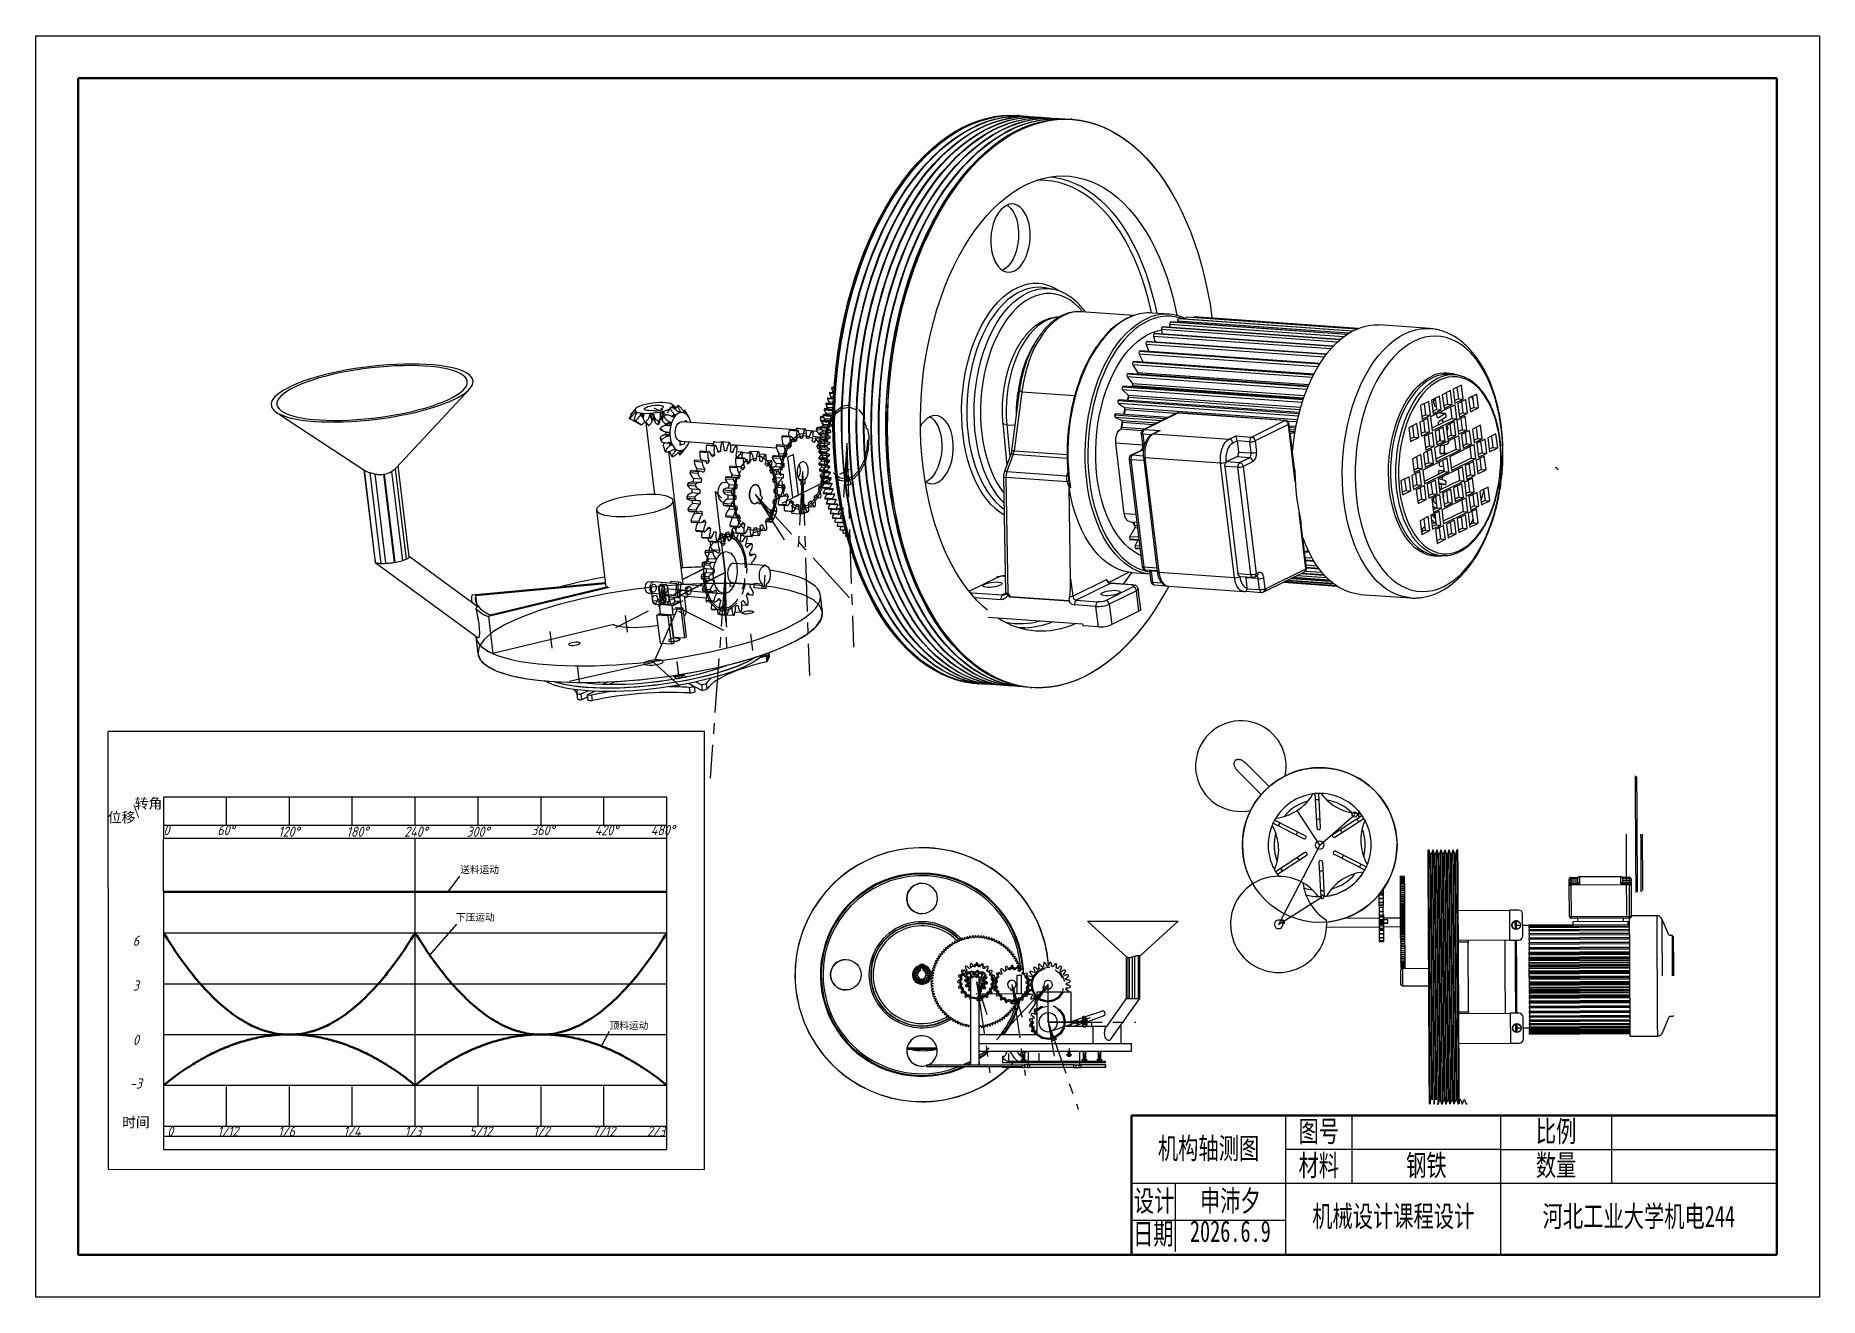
# Model space of a CAD drawing. Header units: millimetres. Extents: x -1795330 to -1787343, y -899964 to -866814.
# Drawn here: x -1787762.9 to -1787342.9, y -899964.1 to -899667.1 of the extents above; entities outside this region: 2.
import ezdxf

# ---------------------------------------------------------------- set-up
doc = ezdxf.new("R2010")
doc.units = ezdxf.units.MM
doc.linetypes.add('CENTERX2', pattern=[20.32, 12.7, -2.54, 2.54, -2.54])
for name, color, linetype, lineweight in [('粗实线', 7, 'Continuous', 50), ('细实线', 7, 'Continuous', 25), ('细直线', 160, 'Continuous', 25)]:
    doc.layers.add(name, color=color, linetype=linetype, lineweight=lineweight)
doc.styles.add('汉字', font='simfang.ttf', dxfattribs={"width": 0.7, "height": 5})
doc.styles.add('汉字工程字', font='gbeitc.shx', dxfattribs={"height": 5, "bigfont": 'gbcbig.shx'})

msp = doc.modelspace()

# ---------------------------------------------------------------- texts
at = {"layer": '粗实线', "attachment_point": 5}
for s, width, gutter_width, insert, char_height, style in [('{\\fSimSun|b0|i0|c134|p2;下压运动}', 118.5326, 11.95, (-1787659.38, -899874.68), 1.6728, '汉字工程字'), ('河北工业大学机电244', 65, 25, (-1787385.4, -899945.26), 5, '汉字')]:
    msp.add_mtext_dynamic_manual_height_columns(s, width=width, gutter_width=gutter_width, heights=[0], dxfattribs=dict(at, insert=insert, char_height=char_height, style=style))
at = {"layer": '细实线'}
for s, width, gutter_width, insert, char_height, attachment_point, style in [('{\\fSimSun|b0|i0|c134|p2;位移}', 13.0019, 11.95, (-1787742.67, -899851.22), 2.3898, 5, '汉字工程字'), ('{\\fSimSun|b0|i0|c134|p2;\\\\}', 13.0019, 11.95, (-1787740.03, -899848.27), 2.3898, 1, '汉字工程字'), ('{\\fSimSun|b0|i0|c134|p2;转角}', 13.0019, 11.95, (-1787736.35, -899847.95), 2.3898, 5, '汉字工程字'), ('0', 3.7058, 11.95, (-1787732.8, -899852.89), 2.39, 1, '汉字工程字'), ('60%%D', 4.0773, 11.95, (-1787720.13, -899852.89), 2.39, 1, '汉字工程字'), ('120%%D', 5.9962, 11.95, (-1787703.28, -899854.45), 2.39, 5, '汉字工程字'), ('180%%D', 5.1968, 11.95, (-1787687.13, -899854.45), 2.39, 5, '汉字工程字'), ('240%%D', 5.1968, 11.95, (-1787673.36, -899854.45), 2.39, 5, '汉字工程字'), ('300%%D', 4.1307, 11.95, (-1787658.77, -899854.45), 2.39, 5, '汉字工程字'), ('360%%D', 4.5296, 11.95, (-1787646.21, -899852.89), 2.39, 1, '汉字工程字'), ('420%%D', 4.1308, 11.95, (-1787631.25, -899852.89), 2.39, 1, '汉字工程字'), ('480%%D', 3.7936, 11.95, (-1787618.06, -899852.89), 2.39, 1, '汉字工程字'), ('{\\fSimSun|b0|i0|c134|p2;送料运动}', 17.8196, 11.95, (-1787658.37, -899863.49), 1.6728, 5, '汉字工程字'), ('6', 13.0019, 11.95, (-1787739.3, -899880.13), 2.39, 5, '汉字工程字'), ('3', 13.0019, 11.95, (-1787739.3, -899890.67), 2.39, 5, '汉字工程字'), ('{\\fSimSun|b0|i0|c134|p2;顶料运动}', 10.0498, 11.95, (-1787627.76, -899899.25), 1.6728, 1, '汉字工程字'), ('0', 13.0019, 11.95, (-1787739.3, -899903.46), 2.39, 5, '汉字工程字'), ('-3', 13.0019, 11.95, (-1787739.3, -899913.73), 2.39, 5, '汉字工程字'), ('{\\fSimSun|b0|i0|c134|p2;时间}', 13.0019, 11.95, (-1787739.3, -899922.99), 2.3898, 5, '汉字工程字'), ('0', 4.2436, 11.95, (-1787731.92, -899923.8), 2.39, 1, '汉字工程字'), ('1/12', 3.899, 11.95, (-1787720.09, -899923.8), 2.39, 1, '汉字工程字'), ('1/6', 4.7057, 11.95, (-1787705.84, -899923.8), 2.39, 1, '汉字工程字'), ('1/4', 4.8402, 11.95, (-1787690.43, -899923.8), 2.39, 1, '汉字工程字'), ('1/3', 4.8401, 11.95, (-1787675.99, -899923.8), 2.39, 1, '汉字工程字'), ('5/12', 4.1679, 11.95, (-1787660.8, -899923.8), 2.39, 1, '汉字工程字'), ('1/2', 4.3024, 11.95, (-1787645.74, -899923.8), 2.39, 1, '汉字工程字'), ('7/12', 5.2435, 11.95, (-1787631.76, -899923.8), 2.39, 1, '汉字工程字'), ('2/3', 2.8319, 11.95, (-1787618.98, -899923.8), 2.39, 1, '汉字工程字'), ('图号', 15.6059, 25, (-1787460.76, -899925.26), 5, 5, '汉字'), ('比例', 26.0494, 25, (-1787404.88, -899925.26), 5, 5, '汉字'), ('机构轴测图', 34.0589, 25, (-1787486.72, -899929.26), 5, 5, '汉字'), ('材料', 15.6059, 25, (-1787460.76, -899933.26), 5, 5, '汉字'), ('钢铁', 35.0588, 25, (-1787435.43, -899933.26), 5, 5, '汉字'), ('数量', 26.0494, 25, (-1787404.88, -899933.26), 5, 5, '汉字'), ('设计', 9.8805, 25, (-1787499.55, -899941.64), 5, 5, '汉字'), ('申沛夕', 26.0452, 25, (-1787481.59, -899941.64), 5, 5, '汉字'), ('机械设计课程设计', 50.6647, 25, (-1787443.23, -899945.26), 5, 5, '汉字'), ('日期', 10.2562, 25, (-1787499.74, -899949.39), 5, 5, '汉字'), ('2026.6.9', 26.0452, 25, (-1787481.59, -899948.56), 5, 5, '汉字')]:
    msp.add_mtext_dynamic_manual_height_columns(s, width=width, gutter_width=gutter_width, heights=[0], dxfattribs=dict(at, insert=insert, char_height=char_height, attachment_point=attachment_point, style=style))

# ---------------------------------------------------------------- linework, layer by layer
at = {"color": 7, "linetype": 'Continuous', "lineweight": 25}
for p, q in [((-1787531.44, -899685.85), (-1787531.76, -899685.83)), ((-1787518.93, -899686.74), (-1787519.24, -899686.72)), ((-1787523.56, -899726.72), (-1787525.18, -899726.43)), ((-1787523.68, -899726.7), (-1787523.56, -899726.72)), ((-1787516.77, -899732.06), (-1787516.84, -899732.06)), ((-1787504.25, -899732.94), (-1787516.77, -899732.06)), ((-1787495.93, -899732.65), (-1787500.01, -899732.36)), ((-1787497.82, -899736.26), (-1787497.62, -899737.3)), ((-1787456.37, -899739.19), (-1787497.82, -899736.26)), ((-1787455.74, -899738.63), (-1787497.65, -899735.67)), ((-1787455.7, -899738.59), (-1787497.54, -899735.63)), ((-1787495.89, -899735.05), (-1787495.8, -899735.76)), ((-1787454.89, -899737.94), (-1787495.89, -899735.05)), ((-1787454.15, -899737.41), (-1787495.68, -899734.48)), ((-1787454.12, -899737.39), (-1787495.6, -899734.47)), ((-1787494.05, -899734.27), (-1787494.04, -899734.58)), ((-1787453.69, -899737.11), (-1787494.05, -899734.27)), ((-1787452.85, -899736.63), (-1787493.82, -899733.74)), ((-1787452.83, -899736.62), (-1787493.76, -899733.73)), ((-1787492.2, -899733.82), (-1787492.2, -899733.84)), ((-1787452.8, -899736.6), (-1787492.2, -899733.82)), ((-1787491.94, -899733.34), (-1787491.91, -899733.34)), ((-1787451.9, -899736.17), (-1787491.94, -899733.34)), ((-1787451.89, -899736.16), (-1787491.91, -899733.34)), ((-1787451.53, -899736.01), (-1787490.05, -899733.29)), ((-1787434.65, -899736.01), (-1787446.52, -899735.17)), ((-1787501.44, -899739.78), (-1787500.82, -899741.42)), ((-1787459.49, -899742.74), (-1787501.44, -899739.78)), ((-1787459.03, -899742.14), (-1787501.35, -899739.15)), ((-1787458.96, -899742.04), (-1787501.18, -899739.06)), ((-1787499.68, -899737.85), (-1787499.3, -899739.2)), ((-1787457.93, -899740.79), (-1787499.68, -899737.85)), ((-1787457.4, -899740.21), (-1787499.55, -899737.23)), ((-1787457.34, -899740.14), (-1787499.41, -899737.17)), ((-1787462.04, -899746.95), (-1787504.55, -899743.95)), ((-1787504.55, -899744.59), (-1787503.44, -899746.36)), ((-1787462.35, -899747.57), (-1787504.55, -899744.59)), ((-1787461.96, -899746.78), (-1787504.33, -899743.79)), ((-1787503.07, -899742.04), (-1787502.14, -899743.95)), ((-1787460.97, -899745.01), (-1787503.07, -899742.04)), ((-1787460.59, -899744.4), (-1787503.02, -899741.4)), ((-1787460.51, -899744.27), (-1787502.83, -899741.28)), ((-1787574.82, -899748.88), (-1787574.96, -899748.87)), ((-1787574.84, -899748.63), (-1787574.8, -899748.63)), ((-1787463.35, -899749.77), (-1787505.91, -899746.77)), ((-1787505.87, -899747.4), (-1787504.63, -899748.92)), ((-1787463.59, -899750.38), (-1787505.87, -899747.4)), ((-1787463.26, -899749.56), (-1787505.67, -899746.57)), ((-1787504.63, -899748.92), (-1787464.12, -899751.78)), ((-1787503.46, -899746.73), (-1787503.37, -899746.55)), ((-1787503.44, -899746.36), (-1787463.11, -899749.21)), ((-1787428.81, -899746.89), (-1787430.05, -899746.8)), ((-1787677.99, -899768.8), (-1787660.76, -899750.27)), ((-1787575.06, -899752.65), (-1787576.46, -899752.56)), ((-1787576.36, -899752.29), (-1787575.05, -899752.38)), ((-1787575.1, -899753.41), (-1787576.06, -899753.34)), ((-1787574.99, -899751.35), (-1787576, -899751.28)), ((-1787575.9, -899751.02), (-1787574.98, -899751.09)), ((-1787575.04, -899752.15), (-1787575.63, -899752.11)), ((-1787574.91, -899750.09), (-1787575.5, -899750.05)), ((-1787575.39, -899749.8), (-1787574.9, -899749.84)), ((-1787574.96, -899750.94), (-1787575.16, -899750.92)), ((-1787531.29, -899750.89), (-1787533.11, -899764.83)), ((-1787530.7, -899750.88), (-1787532.52, -899764.82)), ((-1787530.7, -899750.88), (-1787518.24, -899751.76)), ((-1787465.43, -899756.06), (-1787508.06, -899753.05)), ((-1787465.35, -899755.75), (-1787507.79, -899752.76)), ((-1787464.48, -899752.82), (-1787507.08, -899749.82)), ((-1787507, -899750.43), (-1787505.66, -899751.67)), ((-1787464.67, -899753.41), (-1787507, -899750.43)), ((-1787464.39, -899752.56), (-1787506.83, -899749.57)), ((-1787505.66, -899751.67), (-1787465.01, -899754.54)), ((-1787465.18, -899755.12), (-1787505.57, -899752.27)), ((-1787464.33, -899752.37), (-1787504.58, -899749.53)), ((-1787434.89, -899753.17), (-1787436.81, -899754.12)), ((-1787434.49, -899756.43), (-1787434.89, -899753.17)), ((-1787432.32, -899751.9), (-1787434.24, -899752.85)), ((-1787434.24, -899752.85), (-1787433.85, -899756.11)), ((-1787433.29, -899753.02), (-1787433.78, -899752.98)), ((-1787433.29, -899752.96), (-1787433.77, -899752.93)), ((-1787433.64, -899752.59), (-1787433.57, -899752.52)), ((-1787433.36, -899752.41), (-1787433.04, -899755.08)), ((-1787431.92, -899755.16), (-1787432.32, -899751.9)), ((-1787429.75, -899750.63), (-1787431.68, -899751.58)), ((-1787431.68, -899751.58), (-1787431.28, -899754.84)), ((-1787430.79, -899751.14), (-1787430.47, -899753.81)), ((-1787429.36, -899753.89), (-1787429.75, -899750.63)), ((-1787427.19, -899749.36), (-1787429.11, -899750.31)), ((-1787429.11, -899750.31), (-1787428.72, -899753.57)), ((-1787427.9, -899752.54), (-1787428.79, -899752.98)), ((-1787428.72, -899753.57), (-1787426.79, -899752.62)), ((-1787428.23, -899749.87), (-1787427.9, -899752.54)), ((-1787426.12, -899752.7), (-1787428.04, -899753.65)), ((-1787427.9, -899752.54), (-1787426.79, -899752.62)), ((-1787426.79, -899752.62), (-1787427.19, -899749.36)), ((-1787427.16, -899753.21), (-1787426.84, -899755.88)), ((-1787425.73, -899755.96), (-1787426.12, -899752.7)), ((-1787423.55, -899751.43), (-1787425.48, -899752.38)), ((-1787425.48, -899752.38), (-1787425.08, -899755.65)), ((-1787424.59, -899751.94), (-1787424.27, -899754.61)), ((-1787423.16, -899754.69), (-1787423.55, -899751.43)), ((-1787706.16, -899755.76), (-1787685.36, -899769.42)), ((-1787622.7, -899756.36), (-1787622.8, -899756.3)), ((-1787621.67, -899754.91), (-1787622.38, -899755.76)), ((-1787621.96, -899755.25), (-1787621.94, -899755.27)), ((-1787621.84, -899755.89), (-1787621.52, -899756.2)), ((-1787621.79, -899755.24), (-1787621.79, -899755.24)), ((-1787621.69, -899755.79), (-1787621.44, -899756.04)), ((-1787621.43, -899755.93), (-1787621.45, -899755.91)), ((-1787620.51, -899756.29), (-1787619.82, -899757.1)), ((-1787620.32, -899756.16), (-1787619.82, -899756.79)), ((-1787619.73, -899756.34), (-1787619.83, -899756.2)), ((-1787618.32, -899756.35), (-1787617.81, -899757.67)), ((-1787618.14, -899756.19), (-1787617.69, -899757.56)), ((-1787617.26, -899757.52), (-1787617.54, -899756.14)), ((-1787616.94, -899755.5), (-1787617.34, -899755.3)), ((-1787617.34, -899755.3), (-1787616.94, -899755.5)), ((-1787617.34, -899756.41), (-1787617.12, -899757.72)), ((-1787615.29, -899755.12), (-1787616.94, -899755.5)), ((-1787616.94, -899755.5), (-1787615.29, -899755.12)), ((-1787616.03, -899758.09), (-1787615.79, -899756.92)), ((-1787615.91, -899757.5), (-1787615.4, -899757.38)), ((-1787615.74, -899755.87), (-1787615.81, -899756.23)), ((-1787615.68, -899754.92), (-1787615.29, -899755.12)), ((-1787615.29, -899755.12), (-1787615.68, -899754.92)), ((-1787615.6, -899757.24), (-1787615.18, -899755.74)), ((-1787615.44, -899757.31), (-1787614.96, -899755.84)), ((-1787612.53, -899756.17), (-1787613.09, -899756.73)), ((-1787612.75, -899754.11), (-1787613.07, -899753.87)), ((-1787612.49, -899756.37), (-1787612.94, -899756.8)), ((-1787612.87, -899754.16), (-1787612.87, -899754.16)), ((-1787612.82, -899756.79), (-1787612.78, -899756.75)), ((-1787612.74, -899754.59), (-1787612.72, -899754.56)), ((-1787612.67, -899754.71), (-1787612.52, -899754.48)), ((-1787612.38, -899754.97), (-1787612.64, -899754.75)), ((-1787612.35, -899755), (-1787611.63, -899754.1)), ((-1787611.13, -899755.43), (-1787611.33, -899755.6)), ((-1787610.67, -899755.75), (-1787610.67, -899755.75)), ((-1787610.03, -899755.24), (-1787610.35, -899755.48)), ((-1787609.76, -899755.97), (-1787609.8, -899755.99)), ((-1787608.96, -899757.15), (-1787609.03, -899757.02)), ((-1787577.2, -899757.11), (-1787578.17, -899757.04)), ((-1787577.99, -899756.66), (-1787577.51, -899756.69)), ((-1787575.72, -899756.72), (-1787577.58, -899756.59)), ((-1787577.51, -899756.3), (-1787575.66, -899756.43)), ((-1787575.39, -899755.35), (-1787577.25, -899755.22)), ((-1787577.17, -899754.93), (-1787575.32, -899755.06)), ((-1787575.32, -899757.73), (-1787577.17, -899757.6)), ((-1787575.25, -899757.36), (-1787577.1, -899757.23)), ((-1787575.12, -899753.99), (-1787576.88, -899753.87)), ((-1787575.18, -899756.38), (-1787576.88, -899756.26)), ((-1787576.8, -899754.83), (-1787576.81, -899754.93)), ((-1787576.52, -899754.85), (-1787576.8, -899754.83)), ((-1787575.18, -899756.02), (-1787576.8, -899755.91)), ((-1787576.79, -899753.59), (-1787575.11, -899753.71)), ((-1787575.15, -899755.05), (-1787576.76, -899754.93)), ((-1787575.11, -899753.71), (-1787576.7, -899753.6)), ((-1787576.56, -899754.55), (-1787576.49, -899754.56)), ((-1787575.14, -899754.7), (-1787576.45, -899754.61)), ((-1787496.92, -899757.26), (-1787508.81, -899756.43)), ((-1787508.65, -899756.97), (-1787507.15, -899757.62)), ((-1787497.87, -899757.73), (-1787508.65, -899756.97)), ((-1787496.28, -899756.95), (-1787508.53, -899756.08)), ((-1787507.93, -899753.63), (-1787506.5, -899754.59)), ((-1787465.57, -899756.62), (-1787507.93, -899753.63)), ((-1787506.5, -899754.59), (-1787465.77, -899757.46)), ((-1787494.37, -899756), (-1787506.37, -899755.15)), ((-1787494.28, -899755.96), (-1787502.11, -899759.83)), ((-1787493.98, -899755.9), (-1787501.81, -899759.77)), ((-1787468.77, -899757.68), (-1787493.98, -899755.9)), ((-1787468.6, -899757.64), (-1787493.82, -899755.87)), ((-1787435.07, -899757.13), (-1787436.99, -899758.08)), ((-1787436.81, -899754.12), (-1787436.42, -899757.38)), ((-1787435.6, -899756.35), (-1787436.49, -899756.79)), ((-1787436.42, -899757.38), (-1787434.49, -899756.43)), ((-1787435.93, -899753.68), (-1787435.6, -899756.35)), ((-1787435.6, -899756.35), (-1787434.49, -899756.43)), ((-1787434.68, -899760.39), (-1787435.07, -899757.13)), ((-1787428.69, -899753.97), (-1787434.43, -899756.81)), ((-1787434.43, -899756.81), (-1787434.03, -899760.07)), ((-1787429.4, -899757.15), (-1787434.11, -899759.48)), ((-1787434.03, -899760.07), (-1787428.29, -899757.23)), ((-1787433.04, -899755.08), (-1787433.92, -899755.52)), ((-1787433.85, -899756.11), (-1787431.92, -899755.16)), ((-1787433.4, -899754.32), (-1787433.15, -899754.34)), ((-1787433.13, -899754.32), (-1787433.15, -899754.34)), ((-1787433.04, -899755.08), (-1787431.92, -899755.16)), ((-1787432.79, -899756.99), (-1787432.59, -899757)), ((-1787431.07, -899756.06), (-1787432.69, -899755.95)), ((-1787430.97, -899756.04), (-1787432.63, -899755.92)), ((-1787431.07, -899756.06), (-1787432.59, -899757)), ((-1787432.45, -899757.85), (-1787430.93, -899756.91)), ((-1787431.69, -899757.38), (-1787431.58, -899758.23)), ((-1787430.47, -899753.81), (-1787431.36, -899754.25)), ((-1787431.28, -899754.84), (-1787429.36, -899753.89)), ((-1787430.47, -899753.81), (-1787429.36, -899753.89)), ((-1787429.73, -899754.48), (-1787429.4, -899757.15)), ((-1787429.4, -899757.15), (-1787428.29, -899757.23)), ((-1787428.29, -899757.23), (-1787428.69, -899753.97)), ((-1787426.3, -899756.66), (-1787428.23, -899757.61)), ((-1787428.04, -899753.65), (-1787427.65, -899756.91)), ((-1787426.84, -899755.88), (-1787427.72, -899756.32)), ((-1787427.65, -899756.91), (-1787425.73, -899755.96)), ((-1787427.34, -899757.17), (-1787427.02, -899759.84)), ((-1787426.84, -899755.88), (-1787425.73, -899755.96)), ((-1787425.91, -899759.92), (-1787426.3, -899756.66)), ((-1787424.27, -899754.61), (-1787425.16, -899755.05)), ((-1787425.08, -899755.65), (-1787423.16, -899754.69)), ((-1787424.27, -899754.61), (-1787423.16, -899754.69)), ((-1787621.14, -899758.2), (-1787621.2, -899758.24)), ((-1787619.44, -899757.97), (-1787619.03, -899758.38)), ((-1787619.19, -899758.21), (-1787617.15, -899775.09)), ((-1787615.05, -899760.2), (-1787614.56, -899760.35)), ((-1787614.63, -899760.94), (-1787613.98, -899761.39)), ((-1787614.54, -899758.85), (-1787614.59, -899758.43)), ((-1787613.84, -899760.59), (-1787614.54, -899760.38)), ((-1787614.53, -899760.81), (-1787613.82, -899761.2)), ((-1787613.59, -899758), (-1787614.36, -899758.55)), ((-1787613.48, -899758.21), (-1787614.28, -899758.7)), ((-1787613.9, -899758.9), (-1787613.64, -899758.78)), ((-1787583.84, -899759.88), (-1787610.83, -899757.97)), ((-1787610.11, -899758.02), (-1787609.79, -899757.62)), ((-1787609.79, -899757.62), (-1787609.61, -899758.06)), ((-1787585.32, -899761.62), (-1787587.17, -899761.48)), ((-1787586.93, -899761.21), (-1787585.08, -899761.34)), ((-1787583.66, -899760.18), (-1787585.51, -899760.05)), ((-1787585.24, -899759.91), (-1787583.38, -899760.04)), ((-1787581.86, -899759.68), (-1787583.71, -899759.55)), ((-1787583.43, -899759.56), (-1787581.58, -899759.69)), ((-1787582.83, -899761.71), (-1787582.3, -899761.75)), ((-1787578.92, -899760.22), (-1787581.49, -899760.04)), ((-1787580.1, -899760.15), (-1787581.49, -899760.05)), ((-1787578.56, -899761.55), (-1787579.86, -899761.46)), ((-1787577.58, -899759.94), (-1787579.11, -899759.83)), ((-1787579, -899759.37), (-1787578.07, -899759.44)), ((-1787578.07, -899759.31), (-1787578.44, -899759.28)), ((-1787576.42, -899760.99), (-1787578.27, -899760.85)), ((-1787578.24, -899760.55), (-1787576.39, -899760.68)), ((-1787578.14, -899761.04), (-1787578.08, -899761.04)), ((-1787576.24, -899759.55), (-1787578.09, -899759.42)), ((-1787578.04, -899759.12), (-1787576.19, -899759.25)), ((-1787576, -899758.13), (-1787577.86, -899758)), ((-1787577.8, -899757.7), (-1787575.95, -899757.83)), ((-1787575.92, -899761.83), (-1787577.77, -899761.7)), ((-1787575.88, -899761.46), (-1787577.73, -899761.33)), ((-1787575.76, -899760.45), (-1787577.62, -899760.32)), ((-1787575.71, -899760.08), (-1787577.57, -899759.95)), ((-1787577.49, -899758.74), (-1787577.39, -899758.75)), ((-1787575.57, -899759.08), (-1787577.42, -899758.95)), ((-1787575.5, -899758.71), (-1787577.36, -899758.58)), ((-1787535.18, -899758.32), (-1787534.23, -899768.22)), ((-1787534.22, -899758.65), (-1787532.32, -899758.79)), ((-1787534.22, -899758.65), (-1787533.49, -899766.2)), ((-1787507.35, -899759.62), (-1787502.32, -899759.98)), ((-1787507.15, -899757.62), (-1787498.83, -899758.21)), ((-1787507.15, -899759.26), (-1787501.73, -899759.64)), ((-1787499.76, -899758.67), (-1787506.98, -899758.16)), ((-1787502.61, -899760.75), (-1787502.29, -899763.36)), ((-1787502.22, -899760.9), (-1787501.91, -899763.51)), ((-1787500.25, -899761.04), (-1787502.22, -899760.9)), ((-1787501.81, -899759.77), (-1787498.11, -899760.03)), ((-1787498.62, -899760.2), (-1787499.94, -899760.85)), ((-1787498.11, -899760.03), (-1787499.65, -899760.8)), ((-1787499.65, -899760.8), (-1787481.85, -899762.05)), ((-1787481.85, -899762.05), (-1787480.31, -899761.29)), ((-1787480.31, -899761.29), (-1787476.6, -899761.55)), ((-1787476.6, -899761.55), (-1787468.77, -899757.68)), ((-1787467.93, -899758.6), (-1787475.75, -899762.47)), ((-1787465.89, -899758.01), (-1787468.08, -899757.86)), ((-1787466.29, -899772.12), (-1787467.93, -899758.6)), ((-1787466.49, -899769), (-1787467.77, -899758.44)), ((-1787466.11, -899759.07), (-1787467.7, -899758.96)), ((-1787466.17, -899759.43), (-1787467.66, -899759.33)), ((-1787466.27, -899759.96), (-1787467.59, -899759.87)), ((-1787466.6, -899760.34), (-1787467.54, -899760.27)), ((-1787467.48, -899760.77), (-1787466.6, -899760.34)), ((-1787466.49, -899761.3), (-1787466.6, -899760.34)), ((-1787466.58, -899760.48), (-1787466.36, -899760.5)), ((-1787466.44, -899761.02), (-1787466.52, -899761.01)), ((-1787437.64, -899758.4), (-1787439.56, -899759.35)), ((-1787439.56, -899759.35), (-1787439.17, -899762.61)), ((-1787438.35, -899761.58), (-1787439.24, -899762.02)), ((-1787439.17, -899762.61), (-1787437.24, -899761.66)), ((-1787438.68, -899758.91), (-1787438.35, -899761.58)), ((-1787438.35, -899761.58), (-1787437.24, -899761.66)), ((-1787437.24, -899761.66), (-1787437.64, -899758.4)), ((-1787436.99, -899758.08), (-1787436.6, -899761.34)), ((-1787435.79, -899760.31), (-1787436.67, -899760.75)), ((-1787436.6, -899761.34), (-1787434.68, -899760.39)), ((-1787436.11, -899757.64), (-1787435.79, -899760.31)), ((-1787434, -899760.47), (-1787435.93, -899761.42)), ((-1787435.93, -899761.42), (-1787435.53, -899764.68)), ((-1787435.79, -899760.31), (-1787434.68, -899760.39)), ((-1787435.04, -899760.98), (-1787434.72, -899763.65)), ((-1787433.61, -899763.73), (-1787434, -899760.47)), ((-1787427.8, -899761.27), (-1787433.55, -899764.11)), ((-1787431.44, -899759.2), (-1787433.36, -899760.15)), ((-1787433.36, -899760.15), (-1787432.97, -899763.41)), ((-1787432.48, -899759.71), (-1787432.15, -899762.38)), ((-1787431.04, -899762.46), (-1787431.44, -899759.2)), ((-1787428.87, -899757.93), (-1787430.8, -899758.88)), ((-1787430.8, -899758.88), (-1787430.4, -899762.14)), ((-1787430.57, -899759.11), (-1787430.77, -899759.09)), ((-1787430.64, -899759.12), (-1787430.77, -899759.11)), ((-1787430.64, -899759.12), (-1787430.76, -899759.17)), ((-1787430.66, -899760.04), (-1787430.56, -899760)), ((-1787429.59, -899761.11), (-1787430.47, -899761.55)), ((-1787430.4, -899762.14), (-1787428.48, -899761.19)), ((-1787429.91, -899758.44), (-1787429.59, -899761.11)), ((-1787429.59, -899761.11), (-1787428.48, -899761.19)), ((-1787428.48, -899761.19), (-1787428.87, -899757.93)), ((-1787428.84, -899761.78), (-1787428.52, -899764.45)), ((-1787428.23, -899757.61), (-1787427.83, -899760.87)), ((-1787427.02, -899759.84), (-1787427.91, -899760.28)), ((-1787427.83, -899760.87), (-1787425.91, -899759.92)), ((-1787427.41, -899764.53), (-1787427.8, -899761.27)), ((-1787425.24, -899760), (-1787427.16, -899760.95)), ((-1787427.16, -899760.95), (-1787426.77, -899764.21)), ((-1787427.02, -899759.84), (-1787425.91, -899759.92)), ((-1787426.28, -899760.51), (-1787425.96, -899763.18)), ((-1787424.84, -899763.26), (-1787425.24, -899760)), ((-1787422.67, -899758.73), (-1787424.6, -899759.68)), ((-1787424.6, -899759.68), (-1787424.2, -899762.94)), ((-1787423.71, -899759.24), (-1787423.39, -899761.91)), ((-1787422.28, -899761.99), (-1787422.67, -899758.73)), ((-1787419.04, -899760.8), (-1787420.96, -899761.75)), ((-1787420.96, -899761.75), (-1787420.57, -899765.02)), ((-1787420.08, -899761.31), (-1787419.76, -899763.98)), ((-1787418.64, -899764.06), (-1787419.04, -899760.8)), ((-1787613.92, -899762.86), (-1787613.38, -899763.56)), ((-1787610.5, -899792.33), (-1787613.8, -899764.99)), ((-1787613.75, -899762.81), (-1787613.29, -899763.36)), ((-1787613.49, -899762.87), (-1787613.56, -899762.8)), ((-1787612.54, -899764.43), (-1787612.22, -899764.83)), ((-1787611.61, -899765.28), (-1787611.21, -899765.75)), ((-1787611.13, -899762.44), (-1787611.44, -899762.42)), ((-1787611.1, -899763.44), (-1787611.41, -899763.42)), ((-1787611.3, -899764.72), (-1787611.3, -899764.72)), ((-1787611.1, -899763.44), (-1787611.13, -899762.44)), ((-1787610.05, -899763.19), (-1787611.1, -899763.44)), ((-1787610.85, -899764.82), (-1787610.79, -899764.87)), ((-1787610.83, -899762.52), (-1787603.35, -899763.05)), ((-1787610.05, -899763.19), (-1787610.07, -899762.58)), ((-1787609.5, -899763.69), (-1787609.42, -899763.57)), ((-1787609.5, -899763.7), (-1787609.5, -899763.69)), ((-1787604.69, -899765.24), (-1787606.56, -899765.11)), ((-1787606.31, -899764.8), (-1787604.44, -899764.93)), ((-1787603.11, -899763.67), (-1787604.98, -899763.55)), ((-1787604.7, -899763.35), (-1787602.83, -899763.48)), ((-1787603.08, -899765.81), (-1787603.75, -899765.77)), ((-1787601.39, -899762.84), (-1787603.26, -899762.72)), ((-1787602.96, -899762.66), (-1787601.1, -899762.78)), ((-1787601.68, -899764.97), (-1787602.22, -899764.94)), ((-1787601.54, -899762.75), (-1787601.51, -899762.69)), ((-1787599.64, -899762.81), (-1787601.51, -899762.69)), ((-1787600.33, -899764.77), (-1787600.72, -899764.75)), ((-1787599.29, -899763.34), (-1787588.46, -899764.1)), ((-1787597.98, -899763.58), (-1787599.27, -899763.49)), ((-1787596.53, -899765.09), (-1787597.79, -899765.01)), ((-1787594.61, -899765.41), (-1787596.48, -899765.29)), ((-1787596.21, -899765.17), (-1787594.34, -899765.29)), ((-1787592.84, -899765.05), (-1787594.7, -899764.92)), ((-1787591.12, -899765.66), (-1787592.46, -899765.57)), ((-1787586.95, -899766.07), (-1787588.81, -899765.94)), ((-1787586.69, -899763.83), (-1787588.54, -899763.7)), ((-1787588.36, -899763.32), (-1787586.5, -899763.45)), ((-1787587.86, -899765.4), (-1787586.01, -899765.53)), ((-1787586.15, -899763.55), (-1787584.99, -899763.64)), ((-1787584.37, -899762.29), (-1787583.72, -899762.33)), ((-1787578.49, -899763.67), (-1787578.82, -899763.65)), ((-1787577.87, -899763.03), (-1787578.58, -899762.98)), ((-1787578.53, -899764.9), (-1787576.67, -899765.03)), ((-1787576.68, -899765.33), (-1787578.53, -899765.2)), ((-1787578.5, -899763.51), (-1787578.48, -899763.51)), ((-1787576.64, -899763.88), (-1787578.49, -899763.75)), ((-1787578.48, -899763.45), (-1787576.63, -899763.58)), ((-1787578.46, -899762.51), (-1787578.12, -899762.53)), ((-1787576.56, -899762.43), (-1787578.41, -899762.3)), ((-1787578.38, -899762), (-1787576.53, -899762.13)), ((-1787578.37, -899761.99), (-1787578.36, -899761.85)), ((-1787578.28, -899761.92), (-1787578.36, -899761.91)), ((-1787578.24, -899761.92), (-1787578.31, -899761.91)), ((-1787577.99, -899765.63), (-1787577.94, -899765.64)), ((-1787576.09, -899765.62), (-1787577.94, -899765.49)), ((-1787576.08, -899766), (-1787577.94, -899765.86)), ((-1787576.08, -899764.61), (-1787577.93, -899764.48)), ((-1787576.07, -899764.23), (-1787577.92, -899764.1)), ((-1787576.02, -899763.22), (-1787577.87, -899763.09)), ((-1787576, -899762.84), (-1787577.85, -899762.71)), ((-1787533.33, -899765.78), (-1787534.83, -899769.86)), ((-1787532.71, -899765.59), (-1787534.21, -899769.67)), ((-1787532.71, -899765.59), (-1787520.03, -899766.49)), ((-1787532.52, -899764.82), (-1787520.04, -899765.7)), ((-1787506.56, -899779.52), (-1787508.56, -899762.99)), ((-1787502.29, -899763.43), (-1787508.56, -899762.99)), ((-1787502.61, -899764.69), (-1787504.92, -899765.83)), ((-1787502.31, -899764.63), (-1787504.62, -899765.77)), ((-1787504.62, -899765.77), (-1787502.1, -899765.95)), ((-1787502.59, -899764.68), (-1787502.61, -899764.69)), ((-1787502.07, -899764.65), (-1787502.31, -899764.63)), ((-1787479.97, -899762.47), (-1787481, -899762.97)), ((-1787479.97, -899762.47), (-1787479.66, -899765.08)), ((-1787477.01, -899762.68), (-1787479.97, -899762.47)), ((-1787479.66, -899765.08), (-1787476.69, -899765.29)), ((-1787476.69, -899765.29), (-1787477.01, -899762.68)), ((-1787475.75, -899762.47), (-1787475.44, -899765.09)), ((-1787436.75, -899765.7), (-1787438.68, -899766.65)), ((-1787436.36, -899768.96), (-1787436.75, -899765.7)), ((-1787434.19, -899764.43), (-1787436.11, -899765.38)), ((-1787436.11, -899765.38), (-1787435.72, -899768.64)), ((-1787434.72, -899763.65), (-1787435.61, -899764.09)), ((-1787435.53, -899764.68), (-1787433.61, -899763.73)), ((-1787435.23, -899764.94), (-1787434.91, -899767.61)), ((-1787434.72, -899763.65), (-1787433.61, -899763.73)), ((-1787433.79, -899767.69), (-1787434.19, -899764.43)), ((-1787433.55, -899764.11), (-1787433.15, -899767.37)), ((-1787428.52, -899764.45), (-1787433.22, -899766.78)), ((-1787433.15, -899767.37), (-1787427.41, -899764.53)), ((-1787432.15, -899762.38), (-1787433.04, -899762.82)), ((-1787432.97, -899763.41), (-1787431.04, -899762.46)), ((-1787432.19, -899762.13), (-1787432.27, -899762.13)), ((-1787432.18, -899762.14), (-1787432.27, -899762.13)), ((-1787430.54, -899765.45), (-1787432.18, -899765.33)), ((-1787430.54, -899765.45), (-1787432.18, -899765.33)), ((-1787432.15, -899762.38), (-1787431.04, -899762.46)), ((-1787432, -899765.54), (-1787431.96, -899765.54)), ((-1787431.96, -899763.53), (-1787430.39, -899763.16)), ((-1787430.58, -899765.47), (-1787431.96, -899765.54)), ((-1787424.17, -899763.34), (-1787429.91, -899766.18)), ((-1787428.52, -899764.45), (-1787427.41, -899764.53)), ((-1787425.96, -899763.18), (-1787426.84, -899763.62)), ((-1787426.77, -899764.21), (-1787424.84, -899763.26)), ((-1787425.96, -899763.18), (-1787424.84, -899763.26)), ((-1787425.21, -899763.85), (-1787424.89, -899766.52)), ((-1787423.39, -899761.91), (-1787424.27, -899762.35)), ((-1787424.2, -899762.94), (-1787422.28, -899761.99)), ((-1787423.78, -899766.6), (-1787424.17, -899763.34)), ((-1787421.6, -899762.07), (-1787423.53, -899763.02)), ((-1787423.53, -899763.02), (-1787423.14, -899766.28)), ((-1787423.39, -899761.91), (-1787422.28, -899761.99)), ((-1787422.32, -899765.25), (-1787423.21, -899765.69)), ((-1787423.14, -899766.28), (-1787421.21, -899765.33)), ((-1787422.65, -899762.58), (-1787422.32, -899765.25)), ((-1787422.32, -899765.25), (-1787421.21, -899765.33)), ((-1787421.21, -899765.33), (-1787421.6, -899762.07)), ((-1787419.76, -899763.98), (-1787420.64, -899764.42)), ((-1787420.57, -899765.02), (-1787418.64, -899764.06)), ((-1787419.76, -899763.98), (-1787418.64, -899764.06)), ((-1787685.61, -899769.26), (-1787682.99, -899790.92)), ((-1787685.6, -899769.26), (-1787682.97, -899790.98)), ((-1787685.57, -899769.29), (-1787682.94, -899791.02)), ((-1787684.19, -899769.93), (-1787683.05, -899770.25)), ((-1787684.19, -899769.93), (-1787681.61, -899791.3)), ((-1787679.08, -899769.65), (-1787678.23, -899769.03)), ((-1787679.08, -899769.65), (-1787676.54, -899790.64)), ((-1787678.23, -899769.03), (-1787678, -899768.78)), ((-1787678.23, -899769.03), (-1787675.66, -899790.34)), ((-1787674.94, -899789.77), (-1787677.53, -899768.31)), ((-1787606.99, -899770.11), (-1787608.86, -899769.99)), ((-1787608.72, -899769.51), (-1787606.86, -899769.64)), ((-1787606.46, -899769.61), (-1787608.33, -899769.49)), ((-1787606.01, -899767.43), (-1787607.88, -899767.31)), ((-1787607.68, -899766.9), (-1787605.81, -899767.03)), ((-1787605.37, -899769.17), (-1787607.24, -899769.05)), ((-1787604.34, -899767.25), (-1787605.45, -899767.17)), ((-1787597.68, -899768.83), (-1787599.55, -899768.71)), ((-1787599.36, -899768.33), (-1787597.49, -899768.46)), ((-1787596.28, -899766.72), (-1787598.15, -899766.59)), ((-1787597.91, -899766.33), (-1787596.04, -899766.46)), ((-1787596.98, -899768.7), (-1787596.01, -899768.77)), ((-1787595.34, -899767.52), (-1787594.72, -899767.56)), ((-1787593.84, -899767.05), (-1787593.32, -899767.08)), ((-1787589.65, -899767.18), (-1787590.93, -899767.1)), ((-1787588.55, -899769.47), (-1787590.01, -899769.38)), ((-1787589.87, -899769.09), (-1787588.02, -899769.22)), ((-1787587.63, -899766.62), (-1787589.48, -899766.49)), ((-1787589.37, -899766.03), (-1787587.52, -899766.16)), ((-1787586.83, -899768.7), (-1787588.68, -899768.57)), ((-1787588.05, -899769.7), (-1787588.54, -899769.67)), ((-1787588.53, -899770.19), (-1787587.01, -899770.3)), ((-1787588.51, -899767.69), (-1787586.66, -899767.82)), ((-1787578.52, -899766.34), (-1787576.67, -899766.47)), ((-1787576.66, -899766.78), (-1787578.51, -899766.64)), ((-1787578.47, -899767.78), (-1787576.61, -899767.91)), ((-1787576.6, -899768.21), (-1787578.45, -899768.08)), ((-1787578.36, -899769.2), (-1787576.51, -899769.33)), ((-1787576.48, -899769.62), (-1787578.34, -899769.49)), ((-1787576.06, -899767), (-1787577.91, -899766.87)), ((-1787576.05, -899767.37), (-1787577.9, -899767.24)), ((-1787575.99, -899768.37), (-1787577.84, -899768.24)), ((-1787575.96, -899768.74), (-1787577.81, -899768.61)), ((-1787577.75, -899769.59), (-1787575.9, -899769.72)), ((-1787575.82, -899770.08), (-1787577.68, -899769.95)), ((-1787534.21, -899769.67), (-1787520.11, -899770.66)), ((-1787520.05, -899770.47), (-1787519.84, -899769.91)), ((-1787505.42, -899766.75), (-1787502.37, -899791.99)), ((-1787505.03, -899766.9), (-1787501.98, -899792.13)), ((-1787501.97, -899767.11), (-1787505.03, -899766.9)), ((-1787502.07, -899766.27), (-1787498.81, -899793.25)), ((-1787483.89, -899767.67), (-1787501.69, -899766.42)), ((-1787501.69, -899766.42), (-1787498.43, -899793.39)), ((-1787480.63, -899794.65), (-1787483.89, -899767.67)), ((-1787479.82, -899768.68), (-1787482.89, -899768.46)), ((-1787482.89, -899768.46), (-1787479.83, -899793.7)), ((-1787482.63, -899767.47), (-1787482.62, -899767.59)), ((-1787480.07, -899766.2), (-1787482.38, -899767.34)), ((-1787482.38, -899767.34), (-1787479.41, -899767.55)), ((-1787477.1, -899766.41), (-1787480.07, -899766.2)), ((-1787476.77, -899793.91), (-1787479.82, -899768.68)), ((-1787479.41, -899767.55), (-1787477.1, -899766.41)), ((-1787476.25, -899767.33), (-1787478.56, -899768.48)), ((-1787478.56, -899768.48), (-1787475.51, -899793.71)), ((-1787436.94, -899769.65), (-1787438.86, -899770.61)), ((-1787438.68, -899766.65), (-1787438.28, -899769.91)), ((-1787437.47, -899768.88), (-1787438.36, -899769.32)), ((-1787438.28, -899769.91), (-1787436.36, -899768.96)), ((-1787437.98, -899770.17), (-1787437.66, -899772.84)), ((-1787437.79, -899766.21), (-1787437.47, -899768.88)), ((-1787437.47, -899768.88), (-1787436.36, -899768.96)), ((-1787436.54, -899772.92), (-1787436.94, -899769.65)), ((-1787430.55, -899766.5), (-1787436.3, -899769.34)), ((-1787436.3, -899769.34), (-1787435.9, -899772.6)), ((-1787431.27, -899769.68), (-1787435.97, -899772.01)), ((-1787435.9, -899772.6), (-1787430.16, -899769.76)), ((-1787434.91, -899767.61), (-1787435.79, -899768.05)), ((-1787435.72, -899768.64), (-1787433.79, -899767.69)), ((-1787434.91, -899767.61), (-1787433.79, -899767.69)), ((-1787426.92, -899768.57), (-1787432.66, -899771.41)), ((-1787432.38, -899769.45), (-1787431.29, -899769.53)), ((-1787432.38, -899769.45), (-1787431.29, -899769.53)), ((-1787432.2, -899769.36), (-1787432.22, -899769.36)), ((-1787432.2, -899769.36), (-1787431.3, -899769.48)), ((-1787431.41, -899768.55), (-1787432.11, -899768.46)), ((-1787431.6, -899767.01), (-1787431.27, -899769.68)), ((-1787431.45, -899769.52), (-1787431.48, -899769.78)), ((-1787431.27, -899769.68), (-1787430.16, -899769.76)), ((-1787430.16, -899769.76), (-1787430.55, -899766.5)), ((-1787429.91, -899766.18), (-1787429.52, -899769.44)), ((-1787424.89, -899766.52), (-1787429.59, -899768.85)), ((-1787429.52, -899769.44), (-1787423.78, -899766.6)), ((-1787427.96, -899769.08), (-1787427.64, -899771.75)), ((-1787426.53, -899771.83), (-1787426.92, -899768.57)), ((-1787424.36, -899767.3), (-1787426.28, -899768.25)), ((-1787426.28, -899768.25), (-1787425.89, -899771.51)), ((-1787425.4, -899767.81), (-1787425.07, -899770.48)), ((-1787424.89, -899766.52), (-1787423.78, -899766.6)), ((-1787423.96, -899770.56), (-1787424.36, -899767.3)), ((-1787421.79, -899766.03), (-1787423.71, -899766.98)), ((-1787423.71, -899766.98), (-1787423.32, -899770.24)), ((-1787422.51, -899769.21), (-1787423.39, -899769.65)), ((-1787423.32, -899770.24), (-1787421.39, -899769.29)), ((-1787422.83, -899766.54), (-1787422.51, -899769.21)), ((-1787422.51, -899769.21), (-1787421.39, -899769.29)), ((-1787421.39, -899769.29), (-1787421.79, -899766.03)), ((-1787683.05, -899770.25), (-1787680.51, -899791.28)), ((-1787680.96, -899770.33), (-1787680.82, -899770.31)), ((-1787680.96, -899770.33), (-1787678.46, -899791.05)), ((-1787680.82, -899770.31), (-1787678.32, -899791.02)), ((-1787607.56, -899773.09), (-1787609.43, -899772.97)), ((-1787609.36, -899772.46), (-1787607.5, -899772.58)), ((-1787606.48, -899773.97), (-1787608.35, -899773.84)), ((-1787606.47, -899772.27), (-1787608.33, -899772.15)), ((-1787606.1, -899771.47), (-1787607.97, -899771.34)), ((-1787600.98, -899774.01), (-1787599.12, -899774.13)), ((-1787600.07, -899772.3), (-1787600.83, -899772.25)), ((-1787598.67, -899771.55), (-1787600.54, -899771.43)), ((-1787600.42, -899770.98), (-1787598.55, -899771.1)), ((-1787598.09, -899771.04), (-1787599.96, -899770.92)), ((-1787598.04, -899773.69), (-1787599.9, -899773.57)), ((-1787599.62, -899772.71), (-1787597.75, -899772.84)), ((-1787598.92, -899770.46), (-1787597.05, -899770.59)), ((-1787588.48, -899772.14), (-1787589.19, -899772.09)), ((-1787588.71, -899771.05), (-1787586.85, -899771.18)), ((-1787588.45, -899772.28), (-1787587.96, -899772.32)), ((-1787587.9, -899772.78), (-1787588.39, -899772.75)), ((-1787588.33, -899773.38), (-1787586.47, -899773.51)), ((-1787587.94, -899772.87), (-1787587.44, -899772.91)), ((-1787583.16, -899771.48), (-1787581.71, -899771.58)), ((-1787582.75, -899771.83), (-1787582.72, -899772.83)), ((-1787582.73, -899772.5), (-1787581.68, -899772.58)), ((-1787582.72, -899772.83), (-1787581.68, -899772.58)), ((-1787581.68, -899772.58), (-1787581.71, -899771.58)), ((-1787578.37, -899773.18), (-1787577.7, -899773.23)), ((-1787578.21, -899770.6), (-1787576.36, -899770.73)), ((-1787576.32, -899771.02), (-1787578.17, -899770.89)), ((-1787578.01, -899771.97), (-1787576.15, -899772.1)), ((-1787576.1, -899772.39), (-1787577.96, -899772.26)), ((-1787577.91, -899770.92), (-1787576.06, -899771.05)), ((-1787577.76, -899773.32), (-1787575.9, -899773.45)), ((-1787575.84, -899773.72), (-1787577.7, -899773.59)), ((-1787575.64, -899771.41), (-1787577.49, -899771.28)), ((-1787575.41, -899772.7), (-1787577.27, -899772.57)), ((-1787575.14, -899773.97), (-1787576.99, -899773.83)), ((-1787574.06, -899771.69), (-1787574.08, -899771.52)), ((-1787561.86, -899772.56), (-1787561.89, -899772.38)), ((-1787535, -899770.89), (-1787534.54, -899798.06)), ((-1787534.43, -899771.02), (-1787533.96, -899798.35)), ((-1787534.43, -899771.02), (-1787519.96, -899772.04)), ((-1787520.11, -899770.66), (-1787520.05, -899770.47)), ((-1787519.7, -899771.27), (-1787519.61, -899771.97)), ((-1787519.42, -899773.53), (-1787519.57, -899773.52)), ((-1787519.21, -899794.92), (-1787519.57, -899773.52)), ((-1787439.5, -899770.92), (-1787441.43, -899771.88)), ((-1787441.43, -899771.88), (-1787441.04, -899775.14)), ((-1787440.22, -899774.11), (-1787441.11, -899774.55)), ((-1787441.04, -899775.14), (-1787439.11, -899774.19)), ((-1787440.55, -899771.44), (-1787440.22, -899774.11)), ((-1787440.22, -899774.11), (-1787439.11, -899774.19)), ((-1787439.11, -899774.19), (-1787439.5, -899770.92)), ((-1787438.86, -899770.61), (-1787438.47, -899773.87)), ((-1787437.66, -899772.84), (-1787438.54, -899773.28)), ((-1787438.47, -899773.87), (-1787436.54, -899772.92)), ((-1787435.87, -899772.99), (-1787437.8, -899773.95)), ((-1787437.8, -899773.95), (-1787437.4, -899777.21)), ((-1787437.66, -899772.84), (-1787436.54, -899772.92)), ((-1787436.91, -899773.51), (-1787436.59, -899776.18)), ((-1787435.48, -899776.26), (-1787435.87, -899772.99)), ((-1787433.31, -899771.72), (-1787435.23, -899772.68)), ((-1787435.23, -899772.68), (-1787434.84, -899775.94)), ((-1787434.35, -899772.24), (-1787434.02, -899774.91)), ((-1787432.91, -899774.99), (-1787433.31, -899771.72)), ((-1787432.66, -899771.41), (-1787432.27, -899774.67)), ((-1787432.56, -899772.25), (-1787431.06, -899772.75)), ((-1787432.51, -899772.65), (-1787431.02, -899772.76)), ((-1787432.51, -899772.65), (-1787431.06, -899772.75)), ((-1787430.92, -899771.86), (-1787432.45, -899771.36)), ((-1787427.64, -899771.75), (-1787432.34, -899774.08)), ((-1787432.27, -899774.67), (-1787426.53, -899771.83)), ((-1787431.6, -899770.88), (-1787431.7, -899771.6)), ((-1787429.67, -899773.8), (-1787431.6, -899774.75)), ((-1787430.71, -899774.31), (-1787430.39, -899776.98)), ((-1787429.28, -899777.06), (-1787429.67, -899773.8)), ((-1787427.11, -899772.53), (-1787429.03, -899773.48)), ((-1787429.03, -899773.48), (-1787428.64, -899776.74)), ((-1787428.15, -899773.04), (-1787427.82, -899775.71)), ((-1787427.64, -899771.75), (-1787426.53, -899771.83)), ((-1787426.71, -899775.79), (-1787427.11, -899772.53)), ((-1787424.54, -899771.26), (-1787426.46, -899772.21)), ((-1787426.46, -899772.21), (-1787426.07, -899775.47)), ((-1787425.07, -899770.48), (-1787425.96, -899770.92)), ((-1787425.89, -899771.51), (-1787423.96, -899770.56)), ((-1787425.58, -899771.77), (-1787425.26, -899774.44)), ((-1787425.07, -899770.48), (-1787423.96, -899770.56)), ((-1787424.14, -899774.52), (-1787424.54, -899771.26)), ((-1787420.91, -899773.33), (-1787422.83, -899774.28)), ((-1787422.83, -899774.28), (-1787422.44, -899777.54)), ((-1787421.95, -899773.84), (-1787421.62, -899776.51)), ((-1787420.51, -899776.59), (-1787420.91, -899773.33)), ((-1787610.43, -899796.25), (-1787612.81, -899776.56)), ((-1787609.56, -899775.53), (-1787607.7, -899775.66)), ((-1787607.68, -899776.17), (-1787609.55, -899776.04)), ((-1787609.3, -899778.53), (-1787607.44, -899778.65)), ((-1787608.68, -899776.39), (-1787606.82, -899776.52)), ((-1787606.53, -899774.83), (-1787608.39, -899774.71)), ((-1787606.41, -899777.34), (-1787608.27, -899777.22)), ((-1787601.13, -899776.78), (-1787600.79, -899776.8)), ((-1787599.16, -899774.61), (-1787601.02, -899774.49)), ((-1787601, -899777.12), (-1787599.14, -899777.24)), ((-1787599.09, -899777.71), (-1787600.96, -899777.59)), ((-1787600.41, -899777.76), (-1787598.54, -899777.88)), ((-1787599.93, -899775.17), (-1787598.06, -899775.3)), ((-1787599.89, -899776.07), (-1787598.02, -899776.19)), ((-1787599.57, -899778.43), (-1787597.71, -899778.56)), ((-1787592.84, -899776.85), (-1787592.38, -899777.36)), ((-1787592.84, -899776.85), (-1787592.38, -899777.36)), ((-1787592.38, -899777.36), (-1787591.78, -899775.8)), ((-1787592.38, -899777.36), (-1787591.78, -899775.8)), ((-1787591.78, -899775.8), (-1787592.25, -899775.29)), ((-1787591.78, -899775.8), (-1787592.25, -899775.29)), ((-1787589.13, -899776.32), (-1787588.99, -899776.33)), ((-1787588.97, -899774.72), (-1787588.99, -899774.72)), ((-1787588.14, -899775.1), (-1787587.35, -899775.16)), ((-1787588.1, -899777.33), (-1787586.24, -899777.46)), ((-1787586.03, -899777.75), (-1787587.89, -899777.62)), ((-1787587.21, -899775.55), (-1787587.88, -899775.51)), ((-1787586.68, -899775.39), (-1787585.68, -899775.47)), ((-1787585.19, -899776.8), (-1787584.56, -899776.85)), ((-1787583.74, -899777.49), (-1787583.22, -899777.53)), ((-1787580.82, -899777.87), (-1787579.52, -899777.96)), ((-1787579.57, -899775.75), (-1787578.1, -899775.86)), ((-1787577.46, -899774.63), (-1787575.6, -899774.76)), ((-1787575.53, -899775.03), (-1787577.39, -899774.89)), ((-1787577.11, -899775.89), (-1787575.26, -899776.03)), ((-1787575.18, -899776.29), (-1787577.03, -899776.15)), ((-1787576.72, -899777.12), (-1787574.87, -899777.25)), ((-1787574.82, -899775.19), (-1787576.67, -899775.06)), ((-1787574.78, -899777.5), (-1787576.63, -899777.37)), ((-1787574.46, -899776.38), (-1787576.31, -899776.25)), ((-1787576.29, -899778.3), (-1787574.43, -899778.43)), ((-1787574.34, -899778.67), (-1787576.19, -899778.54)), ((-1787574.05, -899777.52), (-1787574.7, -899777.47)), ((-1787573.6, -899778.61), (-1787574.14, -899778.57)), ((-1787436.59, -899776.18), (-1787437.47, -899776.62)), ((-1787437.4, -899777.21), (-1787435.48, -899776.26)), ((-1787436.59, -899776.18), (-1787435.48, -899776.26)), ((-1787434.02, -899774.91), (-1787434.91, -899775.35)), ((-1787434.84, -899775.94), (-1787432.91, -899774.99)), ((-1787432.24, -899775.07), (-1787434.16, -899776.02)), ((-1787434.16, -899776.02), (-1787433.77, -899779.28)), ((-1787434.02, -899774.91), (-1787432.91, -899774.99)), ((-1787433.87, -899777.8), (-1787433.95, -899777.79)), ((-1787433.87, -899777.8), (-1787433.15, -899778.35)), ((-1787432.96, -899778.25), (-1787433.84, -899778.69)), ((-1787433.77, -899779.28), (-1787431.84, -899778.33)), ((-1787433.06, -899777.39), (-1787433.63, -899776.96)), ((-1787433.57, -899775.73), (-1787433.26, -899775.75)), ((-1787433.57, -899775.74), (-1787433.26, -899775.76)), ((-1787433.28, -899775.58), (-1787432.96, -899778.25)), ((-1787432.96, -899778.25), (-1787431.84, -899778.33)), ((-1787431.84, -899778.33), (-1787432.24, -899775.07)), ((-1787426.04, -899775.87), (-1787431.78, -899778.71)), ((-1787431.6, -899774.75), (-1787431.2, -899778.01)), ((-1787431.48, -899774.99), (-1787431.57, -899774.94)), ((-1787430.39, -899776.98), (-1787431.27, -899777.42)), ((-1787431.2, -899778.01), (-1787429.28, -899777.06)), ((-1787430.39, -899776.98), (-1787429.28, -899777.06)), ((-1787427.82, -899775.71), (-1787428.71, -899776.15)), ((-1787428.64, -899776.74), (-1787426.71, -899775.79)), ((-1787427.82, -899775.71), (-1787426.71, -899775.79)), ((-1787427.08, -899776.38), (-1787426.76, -899779.05)), ((-1787425.26, -899774.44), (-1787426.14, -899774.88)), ((-1787426.07, -899775.47), (-1787424.14, -899774.52)), ((-1787425.65, -899779.13), (-1787426.04, -899775.87)), ((-1787423.66, -899778.56), (-1787425.58, -899779.51)), ((-1787423.47, -899774.6), (-1787425.4, -899775.55)), ((-1787425.4, -899775.55), (-1787425, -899778.81)), ((-1787425.26, -899774.44), (-1787424.14, -899774.52)), ((-1787424.19, -899777.78), (-1787425.08, -899778.22)), ((-1787425, -899778.81), (-1787423.08, -899777.86)), ((-1787424.51, -899775.11), (-1787424.19, -899777.78)), ((-1787424.19, -899777.78), (-1787423.08, -899777.86)), ((-1787423.26, -899781.82), (-1787423.66, -899778.56)), ((-1787423.08, -899777.86), (-1787423.47, -899774.6)), ((-1787421.62, -899776.51), (-1787422.51, -899776.95)), ((-1787422.44, -899777.54), (-1787420.51, -899776.59)), ((-1787421.62, -899776.51), (-1787420.51, -899776.59)), ((-1787630.84, -899778.74), (-1787628.64, -899796.93)), ((-1787607.35, -899779.13), (-1787609.22, -899779.01)), ((-1787608.96, -899779.05), (-1787607.09, -899779.17)), ((-1787608.6, -899781.24), (-1787606.74, -899781.37)), ((-1787606.58, -899781.78), (-1787608.45, -899781.66)), ((-1787605.91, -899779.66), (-1787607.78, -899779.53)), ((-1787605.09, -899781.62), (-1787606.03, -899781.56)), ((-1787600.47, -899780.01), (-1787598.61, -899780.14)), ((-1787598.48, -899780.55), (-1787600.34, -899780.42)), ((-1787599.44, -899782.41), (-1787597.58, -899782.53)), ((-1787597.38, -899782.84), (-1787599.24, -899782.71)), ((-1787598.14, -899780.5), (-1787596.98, -899780.58)), ((-1787596.55, -899782.01), (-1787595.91, -899782.05)), ((-1787590.95, -899781.47), (-1787589.54, -899781.56)), ((-1787589.77, -899778.92), (-1787588.93, -899778.98)), ((-1787586.6, -899778.86), (-1787584.75, -899778.99)), ((-1787584.49, -899779.15), (-1787586.35, -899779.02)), ((-1787584.87, -899779.48), (-1787583.02, -899779.61)), ((-1787582.57, -899779.16), (-1787581.22, -899779.26)), ((-1787575.81, -899779.42), (-1787573.96, -899779.55)), ((-1787573.85, -899779.78), (-1787575.71, -899779.65)), ((-1787575.29, -899780.49), (-1787573.44, -899780.62)), ((-1787573.33, -899780.83), (-1787575.18, -899780.7)), ((-1787574.74, -899781.49), (-1787572.89, -899781.62)), ((-1787572.77, -899781.82), (-1787574.62, -899781.69)), ((-1787574.15, -899782.43), (-1787572.44, -899782.55)), ((-1787572.4, -899782.74), (-1787574.02, -899782.62)), ((-1787573.12, -899779.64), (-1787573.58, -899779.61)), ((-1787572.88, -899780.6), (-1787573.01, -899780.59)), ((-1787506.56, -899779.52), (-1787503.85, -899779.71)), ((-1787505.21, -899781.48), (-1787503.63, -899781.59)), ((-1787504.06, -899782.33), (-1787503.53, -899782.37)), ((-1787463.82, -899792.54), (-1787465.41, -899779.38)), ((-1787463.66, -899792.38), (-1787464.89, -899782.22)), ((-1787434.99, -899780.29), (-1787436.91, -899781.25)), ((-1787436.91, -899781.25), (-1787436.52, -899784.51)), ((-1787436.03, -899780.81), (-1787435.71, -899783.48)), ((-1787434.6, -899783.56), (-1787434.99, -899780.29)), ((-1787432.42, -899779.02), (-1787434.35, -899779.98)), ((-1787434.35, -899779.98), (-1787433.95, -899783.24)), ((-1787434.23, -899780.93), (-1787433.44, -899781.73)), ((-1787433.31, -899780.77), (-1787434.18, -899779.89)), ((-1787434.14, -899781.68), (-1787433.44, -899781.73)), ((-1787434.14, -899781.73), (-1787433.33, -899781.78)), ((-1787433.14, -899782.21), (-1787434.03, -899782.65)), ((-1787433.95, -899783.24), (-1787432.03, -899782.29)), ((-1787433.46, -899779.54), (-1787433.14, -899782.21)), ((-1787431.36, -899782.36), (-1787433.28, -899783.32)), ((-1787433.14, -899782.21), (-1787432.03, -899782.29)), ((-1787432.03, -899782.29), (-1787432.42, -899779.02)), ((-1787431.78, -899778.71), (-1787431.39, -899781.97)), ((-1787426.76, -899779.05), (-1787431.46, -899781.38)), ((-1787431.39, -899781.97), (-1787425.65, -899779.13)), ((-1787430.96, -899785.63), (-1787431.36, -899782.36)), ((-1787428.79, -899781.09), (-1787430.72, -899782.05)), ((-1787430.72, -899782.05), (-1787430.32, -899785.31)), ((-1787429.83, -899781.61), (-1787429.51, -899784.28)), ((-1787428.4, -899784.36), (-1787428.79, -899781.09)), ((-1787426.22, -899779.83), (-1787428.15, -899780.78)), ((-1787428.15, -899780.78), (-1787427.75, -899784.04)), ((-1787427.26, -899780.34), (-1787426.94, -899783.01)), ((-1787426.76, -899779.05), (-1787425.65, -899779.13)), ((-1787425.83, -899783.09), (-1787426.22, -899779.83)), ((-1787425.58, -899779.51), (-1787425.19, -899782.77)), ((-1787424.37, -899781.74), (-1787425.26, -899782.18)), ((-1787425.19, -899782.77), (-1787423.26, -899781.82)), ((-1787424.46, -899781.06), (-1787425.04, -899782.07)), ((-1787424.7, -899779.07), (-1787424.37, -899781.74)), ((-1787424.37, -899781.74), (-1787423.26, -899781.82)), ((-1787607.51, -899783.49), (-1787605.64, -899783.62)), ((-1787605.43, -899783.94), (-1787607.29, -899783.81)), ((-1787606.1, -899785.12), (-1787604.23, -899785.24)), ((-1787603.97, -899785.45), (-1787605.84, -899785.32)), ((-1787603.98, -899783.11), (-1787604.61, -899783.06)), ((-1787604.47, -899786.01), (-1787602.6, -899786.14)), ((-1787602.31, -899786.21), (-1787604.18, -899786.09)), ((-1787602.26, -899786.35), (-1787604.12, -899786.22)), ((-1787602.67, -899784), (-1787603.19, -899783.97)), ((-1787602.22, -899786.01), (-1787602.04, -899786.02)), ((-1787601.79, -899786.18), (-1787600.86, -899786.24)), ((-1787601.73, -899784.24), (-1787601.63, -899784.25)), ((-1787600.62, -899786.7), (-1787601.36, -899786.65)), ((-1787599.26, -899785.81), (-1787599.82, -899785.77)), ((-1787598.82, -899783.62), (-1787598.7, -899783.63)), ((-1787598.56, -899784.03), (-1787598.01, -899784.07)), ((-1787598.15, -899785.64), (-1787598.35, -899785.63)), ((-1787598.01, -899784.06), (-1787596.15, -899784.19)), ((-1787595.9, -899784.37), (-1787597.77, -899784.24)), ((-1787596.35, -899784.75), (-1787596.87, -899784.71)), ((-1787596.33, -899784.82), (-1787594.46, -899784.94)), ((-1787594.19, -899784.98), (-1787596.06, -899784.85)), ((-1787594.26, -899786.69), (-1787595.59, -899786.6)), ((-1787595.14, -899782.8), (-1787594.61, -899782.84)), ((-1787594.05, -899784.64), (-1787592.68, -899784.73)), ((-1787592.26, -899783.48), (-1787590.99, -899783.57)), ((-1787573.52, -899783.31), (-1787572.23, -899783.4)), ((-1787572.19, -899783.56), (-1787573.39, -899783.48)), ((-1787572.86, -899784.11), (-1787572.04, -899784.17)), ((-1787572, -899784.32), (-1787572.72, -899784.27)), ((-1787572.18, -899784.84), (-1787571.85, -899784.86)), ((-1787571.82, -899784.99), (-1787572.03, -899784.98)), ((-1787503.13, -899785.73), (-1787505.29, -899785.58)), ((-1787504.08, -899782.96), (-1787505.27, -899784.94)), ((-1787505.27, -899784.94), (-1787503.2, -899785.08)), ((-1787505.12, -899785.7), (-1787503.11, -899785.84)), ((-1787503.46, -899783.01), (-1787504.08, -899782.96)), ((-1787503.37, -899785.83), (-1787503.98, -899787.07)), ((-1787436.6, -899783.83), (-1787436.58, -899783.79)), ((-1787435.71, -899783.48), (-1787436.59, -899783.92)), ((-1787436.52, -899784.51), (-1787434.6, -899783.56)), ((-1787435.79, -899782.84), (-1787436.07, -899782.82)), ((-1787435.79, -899782.84), (-1787435.78, -899782.85)), ((-1787435.71, -899783.48), (-1787434.6, -899783.56)), ((-1787433.28, -899783.32), (-1787432.89, -899786.58)), ((-1787432.07, -899785.55), (-1787432.96, -899785.99)), ((-1787432.89, -899786.58), (-1787430.96, -899785.63)), ((-1787432.4, -899782.88), (-1787432.07, -899785.55)), ((-1787432.07, -899785.55), (-1787430.96, -899785.63)), ((-1787429.51, -899784.28), (-1787430.39, -899784.72)), ((-1787430.32, -899785.31), (-1787428.4, -899784.36)), ((-1787429.51, -899784.28), (-1787428.4, -899784.36)), ((-1787426.94, -899783.01), (-1787427.83, -899783.45)), ((-1787427.75, -899784.04), (-1787425.83, -899783.09)), ((-1787426.94, -899783.01), (-1787425.83, -899783.09)), ((-1787683, -899790.81), (-1787683.05, -899790.88)), ((-1787683.05, -899790.88), (-1787682.97, -899790.98)), ((-1787682.97, -899790.92), (-1787682.97, -899790.98)), ((-1787682.97, -899790.98), (-1787682.94, -899791.02)), ((-1787682.94, -899791.02), (-1787682.87, -899791.12)), ((-1787682.93, -899791.08), (-1787658.7, -899808.83)), ((-1787678.46, -899791.05), (-1787678.32, -899791.02)), ((-1787659.03, -899801.37), (-1787674.95, -899789.71)), ((-1787605.96, -899791.17), (-1787604.09, -899791.3)), ((-1787603.45, -899788.83), (-1787605.31, -899788.7)), ((-1787605.16, -899788.28), (-1787603.29, -899788.41)), ((-1787603.28, -899791.07), (-1787605.15, -899790.95)), ((-1787603.12, -899788.41), (-1787604.99, -899788.28)), ((-1787602.65, -899790.34), (-1787604.51, -899790.22)), ((-1787601.78, -899788.26), (-1787603.65, -899788.14)), ((-1787593.58, -899789.23), (-1787594.73, -899789.15)), ((-1787503.98, -899787.07), (-1787502.96, -899787.14)), ((-1787502.88, -899787.78), (-1787503.96, -899787.7)), ((-1787503.82, -899787.8), (-1787502.87, -899787.86)), ((-1787464.12, -899788.62), (-1787463.29, -899788.21)), ((-1787464.08, -899788.6), (-1787463.07, -899788.67)), ((-1787463.96, -899789.89), (-1787462.36, -899790)), ((-1787461.97, -899790.66), (-1787463.89, -899790.53)), ((-1787463.88, -899790.61), (-1787461.92, -899790.75)), ((-1787463.13, -899788.55), (-1787463.87, -899788.5)), ((-1787433.05, -899789.37), (-1787431.81, -899789.46)), ((-1787610.58, -899795.05), (-1787605.38, -899792.42)), ((-1787605.3, -899792.47), (-1787610.57, -899795.1)), ((-1787606.23, -899794.28), (-1787604.36, -899794.41)), ((-1787604.35, -899794.89), (-1787606.22, -899794.76)), ((-1787604.17, -899791.77), (-1787606.03, -899791.65)), ((-1787605.41, -899795.13), (-1787603.54, -899795.25)), ((-1787603.19, -899793.63), (-1787605.05, -899793.51)), ((-1787603.12, -899792.74), (-1787604.99, -899792.61)), ((-1787591.06, -899791.8), (-1787598.52, -899791.3)), ((-1787536.41, -899794.58), (-1787542.82, -899797.75)), ((-1787519.21, -899794.92), (-1787518.71, -899799.03)), ((-1787518.71, -899799.03), (-1787510.75, -899795.09)), ((-1787505.45, -899793.39), (-1787510.23, -899795.76)), ((-1787504.7, -899793.47), (-1787505.45, -899793.39)), ((-1787504.7, -899793.47), (-1787500.52, -899793.77)), ((-1787501.98, -899792.13), (-1787498.92, -899792.35)), ((-1787501.53, -899792.79), (-1787498.85, -899792.98)), ((-1787500.64, -899792.85), (-1787500.62, -899792.97)), ((-1787500.62, -899792.97), (-1787500.31, -899795.55)), ((-1787500.23, -899793.11), (-1787499.92, -899795.7)), ((-1787498.82, -899793.21), (-1787500.23, -899793.11)), ((-1787498.43, -899793.39), (-1787480.63, -899794.65)), ((-1787479.83, -899793.7), (-1787476.77, -899793.91)), ((-1787479.37, -899794.45), (-1787479.39, -899794.33)), ((-1787479.29, -899794.36), (-1787476.32, -899794.57)), ((-1787475.02, -899794.89), (-1787477.98, -899794.68)), ((-1787477.98, -899794.68), (-1787477.7, -899797.04)), ((-1787475.85, -899794.47), (-1787475.34, -899794.22)), ((-1787475.51, -899793.71), (-1787475, -899793.46)), ((-1787474.71, -899797.48), (-1787475.02, -899794.89)), ((-1787473.76, -899794.69), (-1787473.45, -899797.27)), ((-1787473.53, -899797.94), (-1787464.16, -899793.3)), ((-1787473.19, -899797.17), (-1787463.82, -899792.54)), ((-1787468.21, -899795.3), (-1787457.29, -899796.07)), ((-1787457.3, -899796.06), (-1787468.19, -899795.3)), ((-1787467.25, -899794.83), (-1787458.01, -899795.48)), ((-1787466.85, -899794.63), (-1787458.29, -899795.24)), ((-1787458.31, -899795.22), (-1787466.82, -899794.62)), ((-1787465.81, -899794.12), (-1787458.95, -899794.6)), ((-1787464.91, -899793.67), (-1787459.47, -899794.06)), ((-1787459.5, -899794.02), (-1787464.85, -899793.64)), ((-1787463.9, -899793.11), (-1787460.05, -899793.38)), ((-1787463.75, -899791.66), (-1787461.21, -899791.84)), ((-1787460.75, -899792.49), (-1787463.67, -899792.29)), ((-1787463.67, -899792.35), (-1787460.7, -899792.55)), ((-1787628.77, -899795.89), (-1787660.19, -899798.79)), ((-1787628.74, -899796.13), (-1787659.35, -899798.95)), ((-1787659.35, -899798.95), (-1787659.13, -899800.72)), ((-1787627.85, -899797.01), (-1787656.31, -899803.82)), ((-1787628.2, -899796.82), (-1787655.88, -899803.45)), ((-1787618.68, -899798.29), (-1787617.56, -899798.37)), ((-1787613.25, -899798.76), (-1787618.68, -899798.29)), ((-1787618.48, -899795.57), (-1787617.36, -899795.65)), ((-1787617.9, -899798.36), (-1787617.69, -899800.05)), ((-1787612.13, -899798.83), (-1787617.56, -899798.37)), ((-1787611.93, -899796.12), (-1787617.36, -899795.65)), ((-1787616.03, -899798.52), (-1787615.83, -899800.18)), ((-1787615.89, -899798.53), (-1787615.7, -899800.11)), ((-1787615.77, -899799.53), (-1787615.02, -899799.58)), ((-1787614.87, -899800.81), (-1787615.14, -899798.6)), ((-1787613.62, -899798.73), (-1787613.66, -899799.19)), ((-1787613.66, -899799.19), (-1787611.79, -899799.31)), ((-1787613.66, -899799.19), (-1787613.15, -899799.23)), ((-1787613.63, -899798.84), (-1787613.65, -899798.72)), ((-1787613.38, -899800.91), (-1787613.59, -899799.19)), ((-1787613.39, -899795.56), (-1787613.42, -899795.99)), ((-1787611.53, -899795.69), (-1787613.39, -899795.56)), ((-1787613.25, -899798.76), (-1787612.13, -899798.83)), ((-1787611.28, -899799.35), (-1787613.15, -899799.23)), ((-1787612.37, -899800.41), (-1787612.51, -899799.27)), ((-1787612.13, -899798.83), (-1787611.93, -899796.12)), ((-1787611.79, -899799.31), (-1787611.53, -899795.69)), ((-1787611.79, -899799.31), (-1787611.28, -899799.35)), ((-1787611.53, -899795.69), (-1787611.01, -899795.73)), ((-1787611.01, -899795.73), (-1787611.28, -899799.35)), ((-1787605, -899799.45), (-1787611.25, -899798.91)), ((-1787605, -899799.47), (-1787611.25, -899798.93)), ((-1787605.6, -899796.66), (-1787611.05, -899796.19)), ((-1787609.65, -899802.67), (-1787610.09, -899799.03)), ((-1787609.32, -899799.1), (-1787610.04, -899799.45)), ((-1787609.49, -899798.6), (-1787609.11, -899798.63)), ((-1787608.99, -899796.82), (-1787609.36, -899796.79)), ((-1787605.94, -899797.31), (-1787604.07, -899797.44)), ((-1787603.98, -899797.88), (-1787605.85, -899797.75)), ((-1787605.64, -899797.79), (-1787603.77, -899797.91)), ((-1787603.06, -899796.08), (-1787604.93, -899795.95)), ((-1787602.51, -899798.28), (-1787604.38, -899798.16)), ((-1787599.34, -899795.6), (-1787599.41, -899796.6)), ((-1787599.34, -899795.6), (-1787599.41, -899796.6)), ((-1787599.41, -899796.6), (-1787598.39, -899796.69)), ((-1787599.41, -899796.6), (-1787598.39, -899796.69)), ((-1787598.83, -899795.83), (-1787593.75, -899796.17)), ((-1787598.39, -899796.69), (-1787598.33, -899795.87)), ((-1787598.39, -899796.69), (-1787598.33, -899795.87)), ((-1787595.44, -899798.65), (-1787594.22, -899798.73)), ((-1787593.74, -899795.97), (-1787593.81, -899796.98)), ((-1787593.81, -899796.98), (-1787592.79, -899797.07)), ((-1787593.81, -899796.98), (-1787591.95, -899797.1)), ((-1787593.74, -899795.97), (-1787591.87, -899796.1)), ((-1787592.79, -899797.07), (-1787590.92, -899797.19)), ((-1787591.87, -899796.1), (-1787591.95, -899797.1)), ((-1787591.95, -899797.1), (-1787590.92, -899797.19)), ((-1787590.92, -899797.19), (-1787590.85, -899796.19)), ((-1787577.63, -899802.77), (-1787578.1, -899798.86)), ((-1787542.48, -899798.21), (-1787535.22, -899798.73)), ((-1787535.63, -899799.85), (-1787541.82, -899799.41)), ((-1787534.93, -899798.54), (-1787534.62, -899798.39)), ((-1787519.61, -899800.19), (-1787533.58, -899799.21)), ((-1787533.54, -899799.06), (-1787519.55, -899800.04)), ((-1787509.91, -899796.02), (-1787517.86, -899799.95)), ((-1787510.94, -899800), (-1787504.52, -899796.83)), ((-1787503.67, -899797.75), (-1787510.09, -899800.93)), ((-1787504.86, -899796.37), (-1787509.91, -899796.02)), ((-1787504.69, -899796.34), (-1787509.74, -899795.98)), ((-1787503.1, -899802.54), (-1787503.67, -899797.75)), ((-1787502.7, -899802.14), (-1787503.28, -899797.35)), ((-1787499.92, -899795.7), (-1787497.73, -899795.85)), ((-1787499.47, -899796.35), (-1787496.67, -899796.55)), ((-1787496.18, -899796.65), (-1787478.38, -899797.91)), ((-1787477.84, -899797.87), (-1787474.26, -899798.13)), ((-1787477.7, -899797.04), (-1787477.69, -899797.26)), ((-1787477.69, -899797.26), (-1787474.71, -899797.48)), ((-1787473.95, -899798.1), (-1787473.53, -899797.94)), ((-1787469.1, -899795.74), (-1787456.5, -899796.63)), ((-1787468.96, -899795.67), (-1787456.63, -899796.54)), ((-1787456.64, -899796.54), (-1787468.95, -899795.67)), ((-1787450.99, -899798.58), (-1787439.12, -899799.41)), ((-1787660.28, -899799.96), (-1787660.22, -899800.49)), ((-1787617.69, -899800.05), (-1787615.83, -899800.18)), ((-1787617.14, -899800.87), (-1787615.98, -899800.94)), ((-1787616.09, -899803.2), (-1787616.6, -899803.46)), ((-1787615.79, -899810.17), (-1787616.6, -899803.46)), ((-1787613.99, -899803.63), (-1787616.6, -899803.46)), ((-1787616.12, -899801.01), (-1787614.92, -899800.41)), ((-1787613.13, -899801.21), (-1787616.12, -899801.01)), ((-1787616.12, -899801.01), (-1787615.85, -899803.19)), ((-1787616.09, -899803.2), (-1787613.48, -899803.38)), ((-1787615.85, -899803.19), (-1787612.87, -899803.39)), ((-1787614.87, -899800.81), (-1787613.38, -899800.91)), ((-1787614.2, -899803.3), (-1787614.2, -899803.33)), ((-1787613.48, -899803.38), (-1787613.99, -899803.63)), ((-1787613.18, -899810.34), (-1787613.99, -899803.63)), ((-1787613.48, -899803.38), (-1787612.67, -899810.09)), ((-1787613.39, -899803.35), (-1787612.75, -899808.64)), ((-1787613.38, -899800.91), (-1787612.37, -899800.41)), ((-1787611.11, -899800.2), (-1787613.13, -899801.21)), ((-1787613.13, -899801.21), (-1787612.87, -899803.39)), ((-1787612.87, -899803.39), (-1787612.66, -899803.28)), ((-1787612.82, -899801.98), (-1787610.95, -899802.1)), ((-1787612.4, -899800.11), (-1787611.11, -899800.2)), ((-1787610.45, -899801.85), (-1787612.31, -899801.73)), ((-1787611.11, -899800.2), (-1787610.91, -899801.82)), ((-1787610.45, -899801.85), (-1787610.95, -899802.1)), ((-1787610.95, -899802.1), (-1787610.14, -899808.82)), ((-1787609.63, -899808.56), (-1787610.45, -899801.85)), ((-1787605.13, -899799.96), (-1787603.26, -899800.09)), ((-1787603.09, -899800.45), (-1787604.96, -899800.32)), ((-1787603.86, -899801.98), (-1787602, -899802.1)), ((-1787601.77, -899802.34), (-1787603.63, -899802.22)), ((-1787601.59, -899800.02), (-1787602.35, -899799.97)), ((-1787602.27, -899803.16), (-1787600.41, -899803.28)), ((-1787600.14, -899803.38), (-1787602.01, -899803.25)), ((-1787600.38, -899801.13), (-1787600.94, -899801.09)), ((-1787600.51, -899803.38), (-1787598.65, -899803.51)), ((-1787599.51, -899801.48), (-1787599.2, -899801.5)), ((-1787598.18, -899802.68), (-1787596.89, -899802.76)), ((-1787596.63, -899801.03), (-1787595.31, -899801.12)), ((-1787513.23, -899801.43), (-1787518.27, -899801.08)), ((-1787517.86, -899799.95), (-1787512.82, -899800.31)), ((-1787512.65, -899806.22), (-1787513.23, -899801.43)), ((-1787510.09, -899800.93), (-1787509.51, -899805.71)), ((-1787503.1, -899802.54), (-1787509.51, -899805.71)), ((-1787656.31, -899803.82), (-1787655.26, -899812.52)), ((-1787626.8, -899805.71), (-1787655.26, -899812.52)), ((-1787612.91, -899807.38), (-1787613, -899807.39)), ((-1787538.61, -899803.95), (-1787516.41, -899805.52)), ((-1787516.41, -899805.52), (-1787516.36, -899805.96)), ((-1787512.65, -899806.22), (-1787516.36, -899805.96)), ((-1787659.26, -899808.42), (-1787659.23, -899808.66)), ((-1787659.23, -899808.66), (-1787658.76, -899812.58)), ((-1787613.18, -899810.34), (-1787615.79, -899810.17)), ((-1787612.67, -899810.09), (-1787613.18, -899810.34)), ((-1787612.75, -899808.64), (-1787610.14, -899808.82)), ((-1787611.21, -899809.14), (-1787611.26, -899808.74)), ((-1787609.63, -899808.56), (-1787610.14, -899808.82)), ((-1787590.89, -899813.15), (-1787592.35, -899813.51)), ((-1787591.6, -899812.87), (-1787590.66, -899812.79)), ((-1787590.89, -899813.15), (-1787590.73, -899814.45)), ((-1787590.66, -899812.79), (-1787590.5, -899814.1)), ((-1787590.56, -899813.62), (-1787590.26, -899813.6)), ((-1787590.41, -899812.37), (-1787590.26, -899813.6)), ((-1787590.29, -899812.33), (-1787590.17, -899813.26)), ((-1787628.18, -899819.2), (-1787629.31, -899819.72)), ((-1787626.24, -899819.1), (-1787627.68, -899819.76)), ((-1787611.51, -899818.32), (-1787611.49, -899818.33)), ((-1787611.5, -899818.3), (-1787611.47, -899818.32)), ((-1787610.44, -899817.64), (-1787609.76, -899817.99)), ((-1787609.15, -899819.55), (-1787607.81, -899820.26)), ((-1787609.13, -899819.55), (-1787605.98, -899821.19)), ((-1787609, -899820.5), (-1787608.84, -899821.81)), ((-1787607.81, -899820.26), (-1787607.65, -899821.56)), ((-1787607.45, -899819.2), (-1787606.14, -899819.89)), ((-1787606.14, -899819.89), (-1787605.98, -899821.19)), ((-1787605, -899819.62), (-1787604.85, -899820.92)), ((-1787541.2, -899819.65), (-1787540.88, -899819.68)), ((-1787528.68, -899820.54), (-1787528.37, -899820.56)), ((-1787635.46, -899821.99), (-1787635.31, -899823.3)), ((-1787632.76, -899821.3), (-1787634.51, -899822.1)), ((-1787634.51, -899822.1), (-1787634.35, -899823.41)), ((-1787633.01, -899822.79), (-1787634.35, -899823.41)), ((-1787631.24, -899821.39), (-1787633.07, -899822.23)), ((-1787633.07, -899822.23), (-1787632.92, -899823.54)), ((-1787632.03, -899822.3), (-1787631.87, -899823.61)), ((-1787480.3, -899839.64), (-1787480.3, -899839.64)), ((-1787480.05, -899839.93), (-1787480.03, -899839.95)), ((-1787480.05, -899839.93), (-1787480.05, -899839.93)), ((-1787480.03, -899839.95), (-1787474.31, -899845.67)), ((-1787478.19, -899838.11), (-1787478.21, -899838.09)), ((-1787472.47, -899843.83), (-1787478.19, -899838.11)), ((-1787461.16, -899853.6), (-1787461.6, -899845.5)), ((-1787460.36, -899853.55), (-1787460.79, -899845.46)), ((-1787464.32, -899856.13), (-1787471.55, -899852.46)), ((-1787463.95, -899855.41), (-1787471.18, -899851.74)), ((-1787457.39, -899855.06), (-1787450.6, -899850.64)), ((-1787456.95, -899855.74), (-1787450.16, -899851.32)), ((-1787450.16, -899851.32), (-1787450.6, -899850.64)), ((-1787554.21, -899858.24), (-1787554.21, -899858.24)), ((-1787553.95, -899858.24), (-1787554.21, -899858.25)), ((-1787554.18, -899858.24), (-1787554.18, -899858.24)), ((-1787464.14, -899859.45), (-1787470.94, -899863.87)), ((-1787463.7, -899860.13), (-1787470.5, -899864.55)), ((-1787460.74, -899861.64), (-1787460.3, -899869.73)), ((-1787459.93, -899861.6), (-1787459.5, -899869.69)), ((-1787457.14, -899859.78), (-1787449.91, -899863.46)), ((-1787456.77, -899859.06), (-1787449.55, -899862.73)), ((-1787434.85, -899858.8), (-1787435.02, -899858.8)), ((-1787434.44, -899859.82), (-1787434.81, -899858.82)), ((-1787433.93, -899858.82), (-1787434.29, -899859.81)), ((-1787433.49, -899859.81), (-1787433.86, -899858.82)), ((-1787432.98, -899858.81), (-1787433.34, -899859.81)), ((-1787432.54, -899859.81), (-1787432.91, -899858.81)), ((-1787432.03, -899858.81), (-1787432.39, -899859.8)), ((-1787431.59, -899859.8), (-1787431.96, -899858.81)), ((-1787431.08, -899858.8), (-1787431.44, -899859.8)), ((-1787430.64, -899859.79), (-1787431.01, -899858.8)), ((-1787430.13, -899858.8), (-1787430.49, -899859.79)), ((-1787429.69, -899859.79), (-1787430.05, -899858.8)), ((-1787429.18, -899858.79), (-1787429.54, -899859.79)), ((-1787428.74, -899859.78), (-1787429.1, -899858.79)), ((-1787428.23, -899858.79), (-1787428.58, -899859.78)), ((-1787428.02, -899858.76), (-1787428.19, -899858.76)), ((-1787470.94, -899863.87), (-1787470.5, -899864.55)), ((-1787464.97, -899866.22), (-1787464.48, -899866.5)), ((-1787440.55, -899864.97), (-1787441.57, -899864.98)), ((-1787441.57, -899864.97), (-1787440.55, -899864.97)), ((-1787441.57, -899864.98), (-1787441.57, -899864.97)), ((-1787441.57, -899865.02), (-1787441.57, -899864.98)), ((-1787441.57, -899865), (-1787440.55, -899865)), ((-1787441.57, -899865.01), (-1787441.57, -899865)), ((-1787440.55, -899865.01), (-1787441.57, -899865.01)), ((-1787441.57, -899865.07), (-1787441.57, -899865.01)), ((-1787441.57, -899865.07), (-1787440.55, -899865.06)), ((-1787441.57, -899865.09), (-1787441.57, -899865.07)), ((-1787440.55, -899865.08), (-1787441.57, -899865.09)), ((-1787441.56, -899865.17), (-1787441.57, -899865.09)), ((-1787441.56, -899865.17), (-1787440.55, -899865.17)), ((-1787441.56, -899865.2), (-1787441.56, -899865.17)), ((-1787440.55, -899865.19), (-1787441.56, -899865.2)), ((-1787441.56, -899865.32), (-1787441.56, -899865.2)), ((-1787441.56, -899865.32), (-1787440.55, -899865.31)), ((-1787441.56, -899865.35), (-1787441.56, -899865.32)), ((-1787440.55, -899865.34), (-1787441.56, -899865.35)), ((-1787441.56, -899865.48), (-1787441.56, -899865.35)), ((-1787441.56, -899865.5), (-1787440.55, -899865.49)), ((-1787441.56, -899865.54), (-1787441.56, -899865.5)), ((-1787440.55, -899865.53), (-1787441.56, -899865.54)), ((-1787441.56, -899865.68), (-1787441.56, -899865.54)), ((-1787441.56, -899865.71), (-1787440.55, -899865.71)), ((-1787441.56, -899865.76), (-1787441.56, -899865.71)), ((-1787440.55, -899865.76), (-1787441.56, -899865.76)), ((-1787441.56, -899865.97), (-1787441.56, -899865.76)), ((-1787441.56, -899865.97), (-1787440.55, -899865.96)), ((-1787441.56, -899866.02), (-1787441.56, -899865.97)), ((-1787440.55, -899866.02), (-1787441.56, -899866.02)), ((-1787441.56, -899866.25), (-1787441.56, -899866.02)), ((-1787441.56, -899866.25), (-1787440.55, -899866.25)), ((-1787441.56, -899866.32), (-1787441.56, -899866.25)), ((-1787440.55, -899866.31), (-1787441.56, -899866.32)), ((-1787441.56, -899866.58), (-1787441.56, -899866.32)), ((-1787441.56, -899866.58), (-1787440.55, -899866.57)), ((-1787441.56, -899866.65), (-1787441.56, -899866.58)), ((-1787440.54, -899866.64), (-1787441.56, -899866.65)), ((-1787441.56, -899866.93), (-1787441.56, -899866.65)), ((-1787440.55, -899865.02), (-1787440.55, -899864.97)), ((-1787440.55, -899864.97), (-1787440.55, -899864.97)), ((-1787440.55, -899865.01), (-1787440.55, -899865)), ((-1787440.55, -899865.06), (-1787440.55, -899865.01)), ((-1787440.55, -899865.08), (-1787440.55, -899865.06)), ((-1787440.55, -899865.17), (-1787440.55, -899865.08)), ((-1787440.55, -899865.19), (-1787440.55, -899865.17)), ((-1787440.55, -899865.31), (-1787440.55, -899865.19)), ((-1787440.55, -899865.34), (-1787440.55, -899865.31)), ((-1787440.55, -899865.48), (-1787440.55, -899865.34)), ((-1787440.55, -899865.53), (-1787440.55, -899865.49)), ((-1787440.55, -899865.67), (-1787440.55, -899865.53)), ((-1787440.55, -899865.76), (-1787440.55, -899865.71)), ((-1787440.55, -899865.96), (-1787440.55, -899865.76)), ((-1787440.55, -899866.02), (-1787440.55, -899865.96)), ((-1787440.55, -899866.24), (-1787440.55, -899866.02)), ((-1787440.55, -899866.31), (-1787440.55, -899866.25)), ((-1787440.55, -899866.57), (-1787440.55, -899866.31)), ((-1787440.54, -899866.64), (-1787440.55, -899866.57)), ((-1787440.54, -899866.93), (-1787440.54, -899866.64)), ((-1787401.4, -899865.65), (-1787401.8, -899865.65)), ((-1787401.8, -899866.05), (-1787401.8, -899865.65)), ((-1787401.8, -899866.05), (-1787401.39, -899866.05)), ((-1787401.8, -899866.86), (-1787401.8, -899866.05)), ((-1787401.4, -899865.24), (-1787399.73, -899865.23)), ((-1787401.4, -899865.65), (-1787401.4, -899865.24)), ((-1787399.78, -899865.64), (-1787401.4, -899865.65)), ((-1787401.4, -899865.65), (-1787401.39, -899866.05)), ((-1787401.39, -899866.05), (-1787399.78, -899866.04)), ((-1787401.39, -899866.05), (-1787401.39, -899866.46)), ((-1787401.39, -899866.46), (-1787399.76, -899866.45)), ((-1787401.39, -899866.46), (-1787401.39, -899866.81)), ((-1787399.37, -899866.8), (-1787401.39, -899866.81)), ((-1787399.77, -899866.45), (-1787399.78, -899865.43)), ((-1787399.38, -899865.03), (-1787389.66, -899864.97)), ((-1787399.38, -899865.03), (-1787399.37, -899866.8)), ((-1787389.66, -899866.75), (-1787389.66, -899864.97)), ((-1787387.63, -899866.73), (-1787389.66, -899866.75)), ((-1787389.31, -899865.18), (-1787387.64, -899865.17)), ((-1787389.26, -899865.38), (-1787389.25, -899866.39)), ((-1787387.64, -899865.57), (-1787389.26, -899865.58)), ((-1787389.26, -899866.39), (-1787387.63, -899866.38)), ((-1787389.25, -899865.98), (-1787387.64, -899865.98)), ((-1787387.64, -899865.17), (-1787387.64, -899865.57)), ((-1787387.64, -899865.98), (-1787387.64, -899865.57)), ((-1787387.23, -899865.57), (-1787387.64, -899865.57)), ((-1787387.64, -899865.98), (-1787387.23, -899865.97)), ((-1787387.63, -899866.38), (-1787387.64, -899865.98)), ((-1787387.63, -899866.73), (-1787387.63, -899866.38)), ((-1787387.63, -899866.99), (-1787387.63, -899866.73)), ((-1787387.23, -899865.57), (-1787387.23, -899865.97)), ((-1787387.23, -899865.97), (-1787387.23, -899866.78)), ((-1787387.23, -899866.78), (-1787387.23, -899866.98)), ((-1787459.55, -899869.7), (-1787459.5, -899869.69)), ((-1787446.6, -899869.33), (-1787445.59, -899869.33)), ((-1787446.6, -899869.33), (-1787446.6, -899870.08)), ((-1787446.6, -899870.08), (-1787445.58, -899870.08)), ((-1787446.6, -899870.08), (-1787446.6, -899870.26)), ((-1787445.58, -899870.25), (-1787446.6, -899870.26)), ((-1787446.6, -899870.26), (-1787446.59, -899871.08)), ((-1787446.42, -899869.08), (-1787445.59, -899869.08)), ((-1787445.59, -899869.03), (-1787446.38, -899869.04)), ((-1787446.22, -899868.83), (-1787445.59, -899868.83)), ((-1787445.81, -899868.3), (-1787445.59, -899868.3)), ((-1787445.6, -899867.99), (-1787445.59, -899868.3)), ((-1787445.59, -899868.3), (-1787445.59, -899868.83)), ((-1787445.59, -899868.83), (-1787445.59, -899869.03)), ((-1787445.59, -899869.08), (-1787445.59, -899869.03)), ((-1787445.59, -899869.08), (-1787445.59, -899869.33)), ((-1787445.59, -899869.33), (-1787445.58, -899870.08)), ((-1787445.58, -899870.08), (-1787445.58, -899870.25)), ((-1787445.58, -899870.25), (-1787445.58, -899871.08)), ((-1787441.56, -899866.93), (-1787440.54, -899866.93)), ((-1787441.55, -899867.01), (-1787441.56, -899866.93)), ((-1787440.54, -899867), (-1787441.55, -899867.01)), ((-1787441.55, -899867.32), (-1787441.55, -899867.01)), ((-1787441.55, -899867.32), (-1787440.54, -899867.31)), ((-1787441.55, -899867.4), (-1787441.55, -899867.32)), ((-1787440.54, -899867.4), (-1787441.55, -899867.4)), ((-1787441.55, -899867.74), (-1787441.55, -899867.4)), ((-1787441.55, -899867.74), (-1787440.54, -899867.73)), ((-1787441.55, -899867.83), (-1787441.55, -899867.74)), ((-1787440.54, -899867.82), (-1787441.55, -899867.83)), ((-1787441.55, -899868.18), (-1787441.55, -899867.83)), ((-1787441.55, -899868.18), (-1787440.54, -899868.18)), ((-1787441.55, -899868.28), (-1787441.55, -899868.18)), ((-1787440.54, -899868.27), (-1787441.55, -899868.28)), ((-1787441.55, -899868.66), (-1787441.55, -899868.28)), ((-1787441.55, -899868.66), (-1787440.53, -899868.65)), ((-1787441.55, -899868.76), (-1787441.55, -899868.66)), ((-1787440.53, -899868.75), (-1787441.55, -899868.76)), ((-1787441.54, -899869.18), (-1787441.55, -899868.76)), ((-1787441.54, -899869.16), (-1787440.53, -899869.15)), ((-1787441.54, -899869.26), (-1787441.54, -899869.16)), ((-1787440.53, -899869.26), (-1787441.54, -899869.26)), ((-1787441.54, -899869.67), (-1787441.54, -899869.26)), ((-1787440.53, -899869.66), (-1787441.54, -899869.67)), ((-1787441.54, -899869.68), (-1787440.53, -899869.67)), ((-1787441.54, -899869.79), (-1787441.54, -899869.68)), ((-1787440.53, -899869.79), (-1787441.54, -899869.79)), ((-1787441.54, -899870.18), (-1787441.54, -899869.79)), ((-1787440.53, -899870.17), (-1787441.54, -899870.18)), ((-1787441.54, -899870.22), (-1787441.54, -899870.18)), ((-1787441.54, -899870.22), (-1787440.53, -899870.22)), ((-1787441.54, -899870.34), (-1787441.54, -899870.22)), ((-1787440.52, -899870.33), (-1787441.54, -899870.34)), ((-1787441.53, -899870.71), (-1787441.54, -899870.34)), ((-1787440.52, -899870.7), (-1787441.53, -899870.71)), ((-1787441.53, -899870.79), (-1787440.52, -899870.78)), ((-1787441.53, -899870.91), (-1787441.53, -899870.79)), ((-1787440.52, -899870.9), (-1787441.53, -899870.91)), ((-1787441.53, -899871.26), (-1787441.53, -899870.91)), ((-1787440.54, -899867), (-1787440.54, -899866.93)), ((-1787440.54, -899867.31), (-1787440.54, -899867)), ((-1787440.54, -899867.4), (-1787440.54, -899867.31)), ((-1787440.54, -899867.73), (-1787440.54, -899867.4)), ((-1787440.54, -899867.82), (-1787440.54, -899867.73)), ((-1787440.54, -899868.18), (-1787440.54, -899867.82)), ((-1787440.54, -899868.27), (-1787440.54, -899868.18)), ((-1787440.53, -899868.65), (-1787440.54, -899868.27)), ((-1787440.53, -899868.75), (-1787440.53, -899868.65)), ((-1787440.53, -899869.17), (-1787440.53, -899868.75)), ((-1787440.53, -899869.26), (-1787440.53, -899869.15)), ((-1787440.53, -899869.66), (-1787440.53, -899869.26)), ((-1787440.53, -899869.79), (-1787440.53, -899869.67)), ((-1787440.53, -899870.17), (-1787440.53, -899869.79)), ((-1787440.53, -899870.22), (-1787440.53, -899870.17)), ((-1787440.52, -899870.33), (-1787440.53, -899870.22)), ((-1787440.52, -899870.7), (-1787440.52, -899870.33)), ((-1787440.52, -899870.78), (-1787440.52, -899870.7)), ((-1787440.52, -899870.9), (-1787440.52, -899870.78)), ((-1787440.52, -899871.25), (-1787440.52, -899870.9)), ((-1787401.79, -899867.06), (-1787401.8, -899866.86)), ((-1787401.79, -899867.06), (-1787401.39, -899867.06)), ((-1787401.75, -899874.45), (-1787401.79, -899867.06)), ((-1787401.39, -899866.81), (-1787401.39, -899867.06)), ((-1787387.63, -899866.99), (-1787401.39, -899867.06)), ((-1787401.39, -899867.06), (-1787401.35, -899874.45)), ((-1787387.63, -899866.99), (-1787387.23, -899866.98)), ((-1787387.59, -899874.37), (-1787387.63, -899866.99)), ((-1787387.23, -899866.98), (-1787387.19, -899874.37)), ((-1787469.65, -899875.43), (-1787469.27, -899875.19)), ((-1787469.27, -899875.19), (-1787469.65, -899875.43)), ((-1787469.27, -899875.19), (-1787468.84, -899875.88)), ((-1787468.84, -899875.88), (-1787469.27, -899875.19)), ((-1787446.57, -899874.81), (-1787454.75, -899874.86)), ((-1787446.59, -899871.08), (-1787445.58, -899871.08)), ((-1787446.59, -899871.08), (-1787446.59, -899871.21)), ((-1787445.58, -899871.2), (-1787446.59, -899871.21)), ((-1787446.59, -899871.27), (-1787446.59, -899871.73)), ((-1787446.59, -899871.73), (-1787445.58, -899871.72)), ((-1787446.59, -899871.79), (-1787446.58, -899872.19)), ((-1787445.58, -899871.79), (-1787446.59, -899871.79)), ((-1787446.58, -899872.19), (-1787445.57, -899872.19)), ((-1787446.58, -899872.19), (-1787446.58, -899872.32)), ((-1787445.57, -899872.32), (-1787446.58, -899872.32)), ((-1787446.58, -899872.32), (-1787446.58, -899873.16)), ((-1787446.58, -899873.16), (-1787445.57, -899873.16)), ((-1787446.58, -899873.16), (-1787446.58, -899873.34)), ((-1787445.57, -899873.33), (-1787446.58, -899873.34)), ((-1787446.58, -899873.34), (-1787446.57, -899874.08)), ((-1787446.57, -899874.08), (-1787445.56, -899874.07)), ((-1787446.57, -899874.08), (-1787446.57, -899874.34)), ((-1787445.56, -899874.34), (-1787446.57, -899874.34)), ((-1787446.57, -899874.34), (-1787446.57, -899874.4)), ((-1787446.57, -899874.4), (-1787445.56, -899874.39)), ((-1787446.57, -899874.4), (-1787446.57, -899874.6)), ((-1787445.56, -899874.6), (-1787446.57, -899874.6)), ((-1787446.57, -899874.6), (-1787446.57, -899875.12)), ((-1787446.57, -899875.12), (-1787445.56, -899875.11)), ((-1787446.57, -899875.12), (-1787446.57, -899875.51)), ((-1787445.58, -899871.08), (-1787445.58, -899871.2)), ((-1787445.58, -899871.2), (-1787445.58, -899871.72)), ((-1787445.58, -899871.72), (-1787445.58, -899871.79)), ((-1787445.57, -899872.19), (-1787445.58, -899871.76)), ((-1787445.57, -899872.19), (-1787445.57, -899872.32)), ((-1787445.57, -899873.16), (-1787445.57, -899872.32)), ((-1787445.57, -899873.16), (-1787445.57, -899873.33)), ((-1787445.56, -899874.07), (-1787445.57, -899873.33)), ((-1787445.56, -899874.07), (-1787445.56, -899874.34)), ((-1787445.56, -899874.34), (-1787445.56, -899874.39)), ((-1787445.56, -899874.39), (-1787445.56, -899874.6)), ((-1787445.56, -899875.11), (-1787445.56, -899874.6)), ((-1787441.51, -899874.79), (-1787445.56, -899874.81)), ((-1787445.56, -899875.11), (-1787445.55, -899875.5)), ((-1787440.52, -899871.25), (-1787441.53, -899871.26)), ((-1787441.53, -899871.37), (-1787441.53, -899871.26)), ((-1787441.53, -899871.37), (-1787440.52, -899871.37)), ((-1787441.53, -899871.5), (-1787441.53, -899871.37)), ((-1787440.52, -899871.49), (-1787441.53, -899871.5)), ((-1787441.53, -899871.83), (-1787441.53, -899871.5)), ((-1787440.52, -899871.82), (-1787441.53, -899871.83)), ((-1787441.53, -899871.98), (-1787441.53, -899871.83)), ((-1787440.52, -899871.96), (-1787441.53, -899871.97)), ((-1787441.53, -899871.97), (-1787440.52, -899871.96)), ((-1787441.53, -899872.1), (-1787441.53, -899871.97)), ((-1787441.53, -899871.97), (-1787441.53, -899871.97)), ((-1787440.52, -899872.09), (-1787441.53, -899872.1)), ((-1787441.53, -899872.41), (-1787441.53, -899872.1)), ((-1787440.51, -899872.4), (-1787441.53, -899872.41)), ((-1787441.52, -899872.56), (-1787441.53, -899872.41)), ((-1787440.51, -899872.56), (-1787441.52, -899872.56)), ((-1787441.52, -899872.56), (-1787441.52, -899872.58)), ((-1787441.52, -899872.58), (-1787440.51, -899872.58)), ((-1787441.52, -899872.71), (-1787441.52, -899872.58)), ((-1787440.51, -899872.71), (-1787441.52, -899872.71)), ((-1787441.52, -899873), (-1787441.52, -899872.71)), ((-1787440.51, -899872.99), (-1787441.52, -899873)), ((-1787441.52, -899873.16), (-1787441.52, -899873)), ((-1787440.51, -899873.15), (-1787441.52, -899873.16)), ((-1787441.52, -899873.16), (-1787441.52, -899873.21)), ((-1787441.52, -899873.21), (-1787440.51, -899873.2)), ((-1787441.52, -899873.34), (-1787441.52, -899873.21)), ((-1787440.51, -899873.33), (-1787441.52, -899873.34)), ((-1787441.52, -899873.6), (-1787441.52, -899873.34)), ((-1787440.51, -899873.59), (-1787441.52, -899873.6)), ((-1787441.52, -899873.76), (-1787441.52, -899873.6)), ((-1787440.51, -899873.76), (-1787441.52, -899873.76)), ((-1787441.52, -899873.76), (-1787441.52, -899873.84)), ((-1787441.52, -899873.84), (-1787440.51, -899873.83)), ((-1787441.52, -899873.97), (-1787441.52, -899873.84)), ((-1787440.5, -899873.97), (-1787441.52, -899873.97)), ((-1787441.52, -899874.21), (-1787441.52, -899873.97)), ((-1787440.5, -899874.2), (-1787441.52, -899874.21)), ((-1787441.51, -899874.37), (-1787441.52, -899874.21)), ((-1787440.5, -899874.37), (-1787441.51, -899874.37)), ((-1787441.51, -899874.37), (-1787441.51, -899874.48)), ((-1787441.51, -899874.48), (-1787440.5, -899874.47)), ((-1787441.51, -899874.61), (-1787441.51, -899874.48)), ((-1787440.5, -899874.61), (-1787441.51, -899874.61)), ((-1787441.51, -899874.82), (-1787441.51, -899874.61)), ((-1787440.5, -899874.82), (-1787441.51, -899874.82)), ((-1787441.51, -899874.99), (-1787441.51, -899874.82)), ((-1787440.5, -899874.99), (-1787441.51, -899874.99)), ((-1787441.51, -899874.99), (-1787441.51, -899875.12)), ((-1787441.51, -899875.12), (-1787440.5, -899875.12)), ((-1787441.51, -899875.26), (-1787441.51, -899875.12)), ((-1787440.52, -899871.37), (-1787440.52, -899871.25)), ((-1787440.52, -899871.49), (-1787440.52, -899871.37)), ((-1787440.52, -899871.82), (-1787440.52, -899871.49)), ((-1787440.52, -899871.97), (-1787440.52, -899871.82)), ((-1787440.52, -899872.09), (-1787440.52, -899871.96)), ((-1787440.52, -899871.96), (-1787440.52, -899871.96)), ((-1787440.51, -899872.4), (-1787440.52, -899872.09)), ((-1787440.51, -899872.56), (-1787440.51, -899872.4)), ((-1787440.51, -899872.58), (-1787440.51, -899872.56)), ((-1787440.51, -899872.71), (-1787440.51, -899872.58)), ((-1787440.51, -899872.99), (-1787440.51, -899872.71)), ((-1787440.51, -899873.15), (-1787440.51, -899872.99)), ((-1787440.51, -899873.2), (-1787440.51, -899873.15)), ((-1787440.51, -899873.33), (-1787440.51, -899873.2)), ((-1787440.51, -899873.59), (-1787440.51, -899873.33)), ((-1787440.51, -899873.76), (-1787440.51, -899873.59)), ((-1787440.51, -899873.83), (-1787440.51, -899873.76)), ((-1787440.5, -899873.97), (-1787440.51, -899873.83)), ((-1787440.5, -899874.2), (-1787440.5, -899873.97)), ((-1787440.5, -899874.37), (-1787440.5, -899874.2)), ((-1787440.5, -899874.47), (-1787440.5, -899874.37)), ((-1787440.5, -899874.61), (-1787440.5, -899874.47)), ((-1787440.5, -899874.82), (-1787440.5, -899874.61)), ((-1787440.5, -899874.99), (-1787440.5, -899874.82)), ((-1787440.5, -899875.12), (-1787440.5, -899874.99)), ((-1787440.5, -899875.25), (-1787440.5, -899875.12)), ((-1787427.92, -899872.97), (-1787415.8, -899872.91)), ((-1787413.78, -899872.9), (-1787415.8, -899872.91)), ((-1787415.77, -899879.99), (-1787415.8, -899872.91)), ((-1787412.74, -899878.96), (-1787412.76, -899873.9)), ((-1787401.75, -899874.45), (-1787401.35, -899874.45)), ((-1787401.35, -899874.45), (-1787387.59, -899874.37)), ((-1787401.35, -899874.85), (-1787401.35, -899874.45)), ((-1787387.59, -899874.78), (-1787401.35, -899874.85)), ((-1787399.83, -899874.84), (-1787399.83, -899875.55)), ((-1787389.11, -899874.79), (-1787389.1, -899875.49)), ((-1787387.59, -899874.78), (-1787387.59, -899874.37)), ((-1787387.59, -899874.37), (-1787387.19, -899874.37)), ((-1787387.59, -899874.78), (-1787387.59, -899874.78)), ((-1787381.11, -899874.24), (-1787387.19, -899874.27)), ((-1787387.19, -899874.37), (-1787387.19, -899874.37)), ((-1787378.36, -899878.75), (-1787379.99, -899874.97)), ((-1787544.09, -899879.3), (-1787544.09, -899879.3)), ((-1787543.46, -899879.16), (-1787543.46, -899879.16)), ((-1787542.82, -899879.05), (-1787542.82, -899879.05)), ((-1787542.18, -899878.98), (-1787542.18, -899878.98)), ((-1787541.53, -899878.94), (-1787541.53, -899878.94)), ((-1787541.31, -899879.4), (-1787541.32, -899879.4)), ((-1787541.02, -899878.94), (-1787541.02, -899878.94)), ((-1787540.88, -899878.95), (-1787540.89, -899878.95)), ((-1787540.38, -899878.98), (-1787540.37, -899878.98)), ((-1787540.23, -899878.99), (-1787540.24, -899878.99)), ((-1787539.73, -899879.06), (-1787539.73, -899879.06)), ((-1787539.59, -899879.08), (-1787539.6, -899879.08)), ((-1787539.09, -899879.17), (-1787539.09, -899879.17)), ((-1787538.96, -899879.2), (-1787538.96, -899879.2)), ((-1787538.46, -899879.32), (-1787538.46, -899879.32)), ((-1787538.33, -899879.36), (-1787538.33, -899879.36)), ((-1787515.21, -899875.49), (-1787506.03, -899883.9)), ((-1787502.94, -899883.79), (-1787493.88, -899875.49)), ((-1787468.84, -899875.88), (-1787469.22, -899876.11)), ((-1787469.22, -899876.11), (-1787468.84, -899875.88)), ((-1787458.91, -899876.91), (-1787446.56, -899876.84)), ((-1787445.55, -899875.5), (-1787446.57, -899875.51)), ((-1787446.57, -899875.51), (-1787446.57, -899875.77)), ((-1787446.57, -899875.77), (-1787445.55, -899875.76)), ((-1787446.57, -899875.77), (-1787446.56, -899875.98)), ((-1787445.55, -899875.98), (-1787446.56, -899875.98)), ((-1787446.56, -899875.98), (-1787446.56, -899876.22)), ((-1787446.56, -899876.22), (-1787445.55, -899876.22)), ((-1787446.56, -899876.22), (-1787446.56, -899876.62)), ((-1787446.56, -899876.62), (-1787445.55, -899876.61)), ((-1787446.56, -899876.62), (-1787446.56, -899877.15)), ((-1787446.56, -899877.15), (-1787445.55, -899877.14)), ((-1787446.56, -899877.15), (-1787446.56, -899877.35)), ((-1787445.54, -899877.35), (-1787446.56, -899877.35)), ((-1787446.56, -899877.35), (-1787446.56, -899877.4)), ((-1787446.56, -899877.4), (-1787445.54, -899877.39)), ((-1787446.56, -899877.4), (-1787446.55, -899877.64)), ((-1787446.55, -899877.64), (-1787445.54, -899877.64)), ((-1787446.55, -899877.64), (-1787446.55, -899878.4)), ((-1787446.55, -899878.4), (-1787445.54, -899878.39)), ((-1787446.55, -899878.4), (-1787446.55, -899878.57)), ((-1787445.54, -899878.56), (-1787446.55, -899878.57)), ((-1787446.55, -899878.57), (-1787446.55, -899879.39)), ((-1787446.55, -899879.39), (-1787445.53, -899879.39)), ((-1787446.55, -899879.39), (-1787446.54, -899879.52)), ((-1787444.54, -899875.22), (-1787445.56, -899875.22)), ((-1787445.55, -899875.5), (-1787445.55, -899875.76)), ((-1787445.55, -899875.76), (-1787445.55, -899875.98)), ((-1787445.55, -899876.22), (-1787445.55, -899875.98)), ((-1787444.54, -899876.02), (-1787445.55, -899876.02)), ((-1787444.54, -899876.08), (-1787445.55, -899876.09)), ((-1787445.55, -899876.22), (-1787445.55, -899876.61)), ((-1787445.55, -899876.61), (-1787445.55, -899877.14)), ((-1787445.55, -899876.83), (-1787441.5, -899876.81)), ((-1787445.55, -899877.14), (-1787445.54, -899877.35)), ((-1787445.54, -899877.39), (-1787445.54, -899877.35)), ((-1787445.54, -899877.39), (-1787445.54, -899877.64)), ((-1787445.54, -899877.64), (-1787445.54, -899878.39)), ((-1787445.54, -899878.39), (-1787445.54, -899878.56)), ((-1787445.54, -899878.56), (-1787445.53, -899879.39)), ((-1787445.53, -899879.39), (-1787445.53, -899879.51)), ((-1787444.54, -899876.02), (-1787444.54, -899875.22)), ((-1787444.54, -899876.08), (-1787444.54, -899876.02)), ((-1787440.5, -899875.25), (-1787441.51, -899875.26)), ((-1787441.51, -899875.44), (-1787441.51, -899875.26)), ((-1787440.5, -899875.44), (-1787441.51, -899875.44)), ((-1787441.51, -899875.61), (-1787441.51, -899875.44)), ((-1787440.5, -899875.61), (-1787441.51, -899875.61)), ((-1787441.51, -899875.61), (-1787441.51, -899875.77)), ((-1787441.51, -899875.77), (-1787440.49, -899875.77)), ((-1787441.51, -899875.91), (-1787441.51, -899875.77)), ((-1787440.49, -899875.9), (-1787441.51, -899875.91)), ((-1787441.51, -899876.06), (-1787441.51, -899875.91)), ((-1787440.49, -899876.06), (-1787441.51, -899876.06)), ((-1787441.5, -899876.23), (-1787441.51, -899876.06)), ((-1787440.49, -899876.23), (-1787441.5, -899876.23)), ((-1787441.5, -899876.23), (-1787441.5, -899876.42)), ((-1787441.5, -899876.42), (-1787440.49, -899876.41)), ((-1787441.5, -899876.55), (-1787441.5, -899876.42)), ((-1787440.49, -899876.55), (-1787441.5, -899876.55)), ((-1787441.5, -899876.68), (-1787441.5, -899876.55)), ((-1787440.49, -899876.68), (-1787441.5, -899876.68)), ((-1787441.5, -899876.85), (-1787441.5, -899876.68)), ((-1787440.49, -899876.85), (-1787441.5, -899876.85)), ((-1787441.5, -899876.85), (-1787441.5, -899877.06)), ((-1787441.5, -899877.06), (-1787440.49, -899877.06)), ((-1787441.5, -899877.2), (-1787441.5, -899877.06)), ((-1787440.49, -899877.19), (-1787441.5, -899877.2)), ((-1787441.5, -899877.3), (-1787441.5, -899877.2)), ((-1787440.49, -899877.29), (-1787441.5, -899877.3)), ((-1787441.5, -899877.47), (-1787441.5, -899877.3)), ((-1787440.49, -899877.46), (-1787441.5, -899877.47)), ((-1787441.5, -899877.47), (-1787441.5, -899877.71)), ((-1787441.5, -899877.71), (-1787440.48, -899877.7)), ((-1787441.5, -899877.84), (-1787441.5, -899877.71)), ((-1787440.48, -899877.83), (-1787441.5, -899877.84)), ((-1787441.49, -899877.91), (-1787441.5, -899877.84)), ((-1787440.48, -899877.91), (-1787441.49, -899877.91)), ((-1787441.49, -899878.07), (-1787441.49, -899877.91)), ((-1787440.48, -899878.07), (-1787441.49, -899878.07)), ((-1787441.49, -899878.07), (-1787441.49, -899878.34)), ((-1787441.49, -899878.34), (-1787440.48, -899878.33)), ((-1787441.49, -899878.47), (-1787441.49, -899878.34)), ((-1787440.48, -899878.47), (-1787441.49, -899878.47)), ((-1787441.49, -899878.51), (-1787441.49, -899878.47)), ((-1787440.48, -899878.51), (-1787441.49, -899878.51)), ((-1787441.49, -899878.68), (-1787441.49, -899878.51)), ((-1787440.48, -899878.67), (-1787441.49, -899878.68)), ((-1787441.49, -899878.68), (-1787441.49, -899878.96)), ((-1787441.49, -899878.96), (-1787440.48, -899878.96)), ((-1787441.49, -899879.09), (-1787441.49, -899878.96)), ((-1787440.48, -899879.09), (-1787441.49, -899879.09)), ((-1787441.49, -899879.11), (-1787441.49, -899879.09)), ((-1787441.49, -899879.11), (-1787440.48, -899879.1)), ((-1787441.49, -899879.27), (-1787441.49, -899879.11)), ((-1787440.48, -899879.26), (-1787441.49, -899879.27)), ((-1787441.49, -899879.27), (-1787441.49, -899879.58)), ((-1787440.5, -899875.44), (-1787440.5, -899875.25)), ((-1787440.5, -899875.61), (-1787440.5, -899875.44)), ((-1787440.49, -899875.77), (-1787440.5, -899875.61)), ((-1787440.49, -899875.9), (-1787440.49, -899875.77)), ((-1787440.49, -899876.06), (-1787440.49, -899875.9)), ((-1787440.49, -899876.23), (-1787440.49, -899876.06)), ((-1787440.49, -899876.41), (-1787440.49, -899876.23)), ((-1787440.49, -899876.55), (-1787440.49, -899876.41)), ((-1787440.49, -899876.68), (-1787440.49, -899876.55)), ((-1787440.49, -899876.85), (-1787440.49, -899876.68)), ((-1787440.49, -899877.06), (-1787440.49, -899876.85)), ((-1787440.49, -899877.19), (-1787440.49, -899877.06)), ((-1787440.49, -899877.29), (-1787440.49, -899877.19)), ((-1787440.49, -899877.46), (-1787440.49, -899877.29)), ((-1787440.48, -899877.7), (-1787440.49, -899877.46)), ((-1787440.48, -899877.83), (-1787440.48, -899877.7)), ((-1787440.48, -899877.91), (-1787440.48, -899877.83)), ((-1787440.48, -899878.07), (-1787440.48, -899877.91)), ((-1787440.48, -899878.33), (-1787440.48, -899878.07)), ((-1787440.48, -899878.47), (-1787440.48, -899878.33)), ((-1787440.48, -899878.51), (-1787440.48, -899878.47)), ((-1787440.48, -899878.67), (-1787440.48, -899878.51)), ((-1787440.48, -899878.96), (-1787440.48, -899878.67)), ((-1787440.48, -899879.09), (-1787440.48, -899878.96)), ((-1787440.48, -899879.1), (-1787440.48, -899879.09)), ((-1787440.48, -899879.26), (-1787440.48, -899879.1)), ((-1787440.47, -899879.57), (-1787440.48, -899879.26)), ((-1787414.48, -899877.43), (-1787414.5, -899875.46)), ((-1787414.29, -899875.43), (-1787414.28, -899877.45)), ((-1787413.26, -899876.54), (-1787414.29, -899876.54)), ((-1787411.25, -899876.53), (-1787412.75, -899876.53)), ((-1787412.74, -899878.96), (-1787412.74, -899878.96)), ((-1787411.25, -899876.42), (-1787400.93, -899876.37)), ((-1787411.25, -899876.8), (-1787411.25, -899876.42)), ((-1787387.58, -899876.67), (-1787411.25, -899876.8)), ((-1787387.58, -899876.69), (-1787411.25, -899876.82)), ((-1787411.25, -899876.82), (-1787411.25, -899876.8)), ((-1787411.25, -899877.1), (-1787411.25, -899876.82)), ((-1787387.58, -899876.97), (-1787411.25, -899877.1)), ((-1787411.25, -899877.1), (-1787411.25, -899877.58)), ((-1787387.57, -899877.45), (-1787411.25, -899877.58)), ((-1787387.57, -899877.49), (-1787411.25, -899877.62)), ((-1787411.25, -899877.62), (-1787411.25, -899877.58)), ((-1787411.24, -899877.9), (-1787411.25, -899877.62)), ((-1787387.57, -899877.77), (-1787411.24, -899877.9)), ((-1787411.24, -899877.9), (-1787411.24, -899878.49)), ((-1787387.57, -899878.36), (-1787411.24, -899878.49)), ((-1787387.57, -899878.41), (-1787411.24, -899878.54)), ((-1787411.24, -899878.54), (-1787411.24, -899878.49)), ((-1787411.24, -899878.82), (-1787411.24, -899878.54)), ((-1787387.57, -899878.7), (-1787411.24, -899878.82)), ((-1787411.24, -899878.82), (-1787411.24, -899879.51)), ((-1787387.56, -899879.38), (-1787411.24, -899879.51)), ((-1787400.94, -899875.56), (-1787387.99, -899875.49)), ((-1787400.94, -899875.56), (-1787400.93, -899876.37)), ((-1787400.93, -899876.37), (-1787387.98, -899876.3)), ((-1787387.99, -899875.49), (-1787387.98, -899876.3)), ((-1787387.98, -899876.3), (-1787387.58, -899876.29)), ((-1787377.5, -899878.87), (-1787378.17, -899878.87)), ((-1787549.91, -899883.19), (-1787549.91, -899883.19)), ((-1787549.5, -899882.68), (-1787549.51, -899882.68)), ((-1787549.06, -899882.21), (-1787549.07, -899882.21)), ((-1787548.6, -899881.76), (-1787548.6, -899881.76)), ((-1787548.1, -899881.34), (-1787548.11, -899881.34)), ((-1787547.59, -899880.94), (-1787547.59, -899880.94)), ((-1787547.05, -899880.59), (-1787547.05, -899880.59)), ((-1787546.49, -899880.26), (-1787546.5, -899880.26)), ((-1787545.91, -899879.97), (-1787545.92, -899879.97)), ((-1787545.32, -899879.71), (-1787545.32, -899879.71)), ((-1787544.71, -899879.49), (-1787544.71, -899879.49)), ((-1787540.74, -899879.41), (-1787540.74, -899879.41)), ((-1787540.12, -899879.47), (-1787540.12, -899879.47)), ((-1787539.51, -899879.55), (-1787539.51, -899879.55)), ((-1787538.9, -899879.68), (-1787538.9, -899879.68)), ((-1787538.3, -899879.84), (-1787538.3, -899879.84)), ((-1787537.85, -899879.51), (-1787537.84, -899879.51)), ((-1787537.71, -899879.56), (-1787537.72, -899879.56)), ((-1787537.71, -899880.04), (-1787537.72, -899880.04)), ((-1787537.24, -899879.74), (-1787537.23, -899879.74)), ((-1787537.14, -899880.27), (-1787537.14, -899880.27)), ((-1787537.11, -899879.79), (-1787537.11, -899879.79)), ((-1787536.65, -899880), (-1787536.64, -899880)), ((-1787536.58, -899880.54), (-1787536.58, -899880.54)), ((-1787536.52, -899880.06), (-1787536.52, -899880.06)), ((-1787536.07, -899880.3), (-1787536.06, -899880.3)), ((-1787536.03, -899880.84), (-1787536.04, -899880.84)), ((-1787535.95, -899880.36), (-1787535.95, -899880.36)), ((-1787535.51, -899880.63), (-1787535.51, -899880.63)), ((-1787535.51, -899881.17), (-1787535.51, -899881.17)), ((-1787535.39, -899880.7), (-1787535.4, -899880.7)), ((-1787535, -899881.54), (-1787535.01, -899881.54)), ((-1787534.98, -899880.99), (-1787534.97, -899880.99)), ((-1787534.86, -899881.07), (-1787534.87, -899881.07)), ((-1787534.52, -899881.93), (-1787534.53, -899881.93)), ((-1787534.46, -899881.39), (-1787534.46, -899881.39)), ((-1787534.35, -899881.47), (-1787534.36, -899881.47)), ((-1787534.07, -899882.35), (-1787534.07, -899882.35)), ((-1787533.98, -899881.81), (-1787533.97, -899881.81)), ((-1787533.87, -899881.9), (-1787533.88, -899881.9)), ((-1787533.64, -899882.79), (-1787533.64, -899882.79)), ((-1787533.51, -899882.27), (-1787533.51, -899882.27)), ((-1787533.41, -899882.36), (-1787533.42, -899882.36)), ((-1787533.23, -899883.27), (-1787533.24, -899883.27)), ((-1787533.08, -899882.75), (-1787533.07, -899882.75)), ((-1787532.99, -899882.85), (-1787532.99, -899882.85)), ((-1787532.67, -899883.25), (-1787532.67, -899883.25)), ((-1787532.59, -899883.36), (-1787532.59, -899883.36)), ((-1787503.34, -899883.59), (-1787503.28, -899883.59)), ((-1787503.28, -899883.59), (-1787503.28, -899893.7)), ((-1787503.28, -899883.59), (-1787503.22, -899883.59)), ((-1787503.22, -899883.59), (-1787503.22, -899893.7)), ((-1787503.22, -899883.59), (-1787503.17, -899883.59)), ((-1787445.53, -899879.51), (-1787446.54, -899879.52)), ((-1787446.54, -899879.52), (-1787446.54, -899880.04)), ((-1787446.54, -899880.04), (-1787445.53, -899880.04)), ((-1787446.54, -899880.04), (-1787446.54, -899880.11)), ((-1787446.54, -899880.08), (-1787446.54, -899880.28)), ((-1787445.53, -899880.1), (-1787446.54, -899880.11)), ((-1787446.54, -899880.28), (-1787445.53, -899880.27)), ((-1787446.54, -899880.28), (-1787445.53, -899880.27)), ((-1787446.54, -899880.28), (-1787446.54, -899880.28)), ((-1787445.53, -899879.51), (-1787445.53, -899880.04)), ((-1787445.53, -899880.04), (-1787445.53, -899880.1)), ((-1787445.53, -899880.07), (-1787445.53, -899880.27)), ((-1787445.53, -899880.27), (-1787445.53, -899880.27)), ((-1787441.49, -899879.58), (-1787440.47, -899879.57)), ((-1787441.49, -899879.7), (-1787441.49, -899879.58)), ((-1787441.48, -899879.84), (-1787441.49, -899879.69)), ((-1787441.49, -899879.71), (-1787440.47, -899879.7)), ((-1787440.47, -899879.7), (-1787441.49, -899879.7)), ((-1787441.49, -899879.71), (-1787441.49, -899879.7)), ((-1787440.47, -899879.84), (-1787441.48, -899879.84)), ((-1787441.48, -899879.84), (-1787441.48, -899880.18)), ((-1787441.48, -899880.18), (-1787440.47, -899880.17)), ((-1787441.48, -899880.3), (-1787441.48, -899880.18)), ((-1787440.47, -899880.3), (-1787441.48, -899880.3)), ((-1787441.48, -899880.41), (-1787441.48, -899880.3)), ((-1787440.47, -899880.4), (-1787441.48, -899880.41)), ((-1787441.48, -899880.41), (-1787441.48, -899880.76)), ((-1787441.48, -899880.76), (-1787440.47, -899880.76)), ((-1787441.48, -899880.88), (-1787441.48, -899880.76)), ((-1787440.47, -899880.88), (-1787441.48, -899880.88)), ((-1787440.47, -899880.95), (-1787441.48, -899880.96)), ((-1787441.48, -899880.96), (-1787441.48, -899881.33)), ((-1787441.48, -899881.33), (-1787440.46, -899881.32)), ((-1787441.48, -899881.44), (-1787441.48, -899881.33)), ((-1787440.46, -899881.44), (-1787441.48, -899881.44)), ((-1787441.48, -899881.48), (-1787441.48, -899881.44)), ((-1787440.46, -899881.48), (-1787441.48, -899881.48)), ((-1787441.48, -899881.48), (-1787441.47, -899881.87)), ((-1787441.47, -899881.87), (-1787440.46, -899881.87)), ((-1787441.47, -899881.99), (-1787441.47, -899881.87)), ((-1787440.46, -899881.98), (-1787441.47, -899881.99)), ((-1787440.46, -899881.99), (-1787441.47, -899881.99)), ((-1787441.47, -899881.99), (-1787441.47, -899882.4)), ((-1787441.47, -899882.4), (-1787440.46, -899882.39)), ((-1787441.47, -899882.51), (-1787441.47, -899882.4)), ((-1787441.47, -899882.48), (-1787441.47, -899882.9)), ((-1787440.46, -899882.5), (-1787441.47, -899882.51)), ((-1787441.47, -899882.9), (-1787440.46, -899882.9)), ((-1787441.47, -899883), (-1787441.47, -899882.9)), ((-1787440.46, -899883), (-1787441.47, -899883)), ((-1787441.47, -899883), (-1787441.46, -899883.38)), ((-1787441.46, -899883.38), (-1787440.45, -899883.37)), ((-1787441.46, -899883.47), (-1787441.46, -899883.38)), ((-1787440.45, -899883.47), (-1787441.46, -899883.47)), ((-1787441.46, -899883.47), (-1787441.46, -899883.83)), ((-1787440.47, -899879.7), (-1787440.47, -899879.57)), ((-1787440.47, -899879.84), (-1787440.47, -899879.68)), ((-1787440.47, -899879.7), (-1787440.47, -899879.7)), ((-1787440.47, -899880.17), (-1787440.47, -899879.84)), ((-1787440.47, -899880.3), (-1787440.47, -899880.17)), ((-1787440.47, -899880.4), (-1787440.47, -899880.3)), ((-1787440.47, -899880.76), (-1787440.47, -899880.4)), ((-1787440.47, -899880.88), (-1787440.47, -899880.76)), ((-1787440.46, -899881.32), (-1787440.47, -899880.95)), ((-1787440.46, -899881.44), (-1787440.46, -899881.32)), ((-1787440.46, -899881.48), (-1787440.46, -899881.44)), ((-1787440.46, -899881.87), (-1787440.46, -899881.48)), ((-1787440.46, -899881.98), (-1787440.46, -899881.87)), ((-1787440.46, -899882.39), (-1787440.46, -899881.99)), ((-1787440.46, -899882.5), (-1787440.46, -899882.39)), ((-1787440.46, -899882.9), (-1787440.46, -899882.47)), ((-1787440.46, -899883), (-1787440.46, -899882.9)), ((-1787440.45, -899883.37), (-1787440.46, -899883)), ((-1787440.45, -899883.47), (-1787440.45, -899883.37)), ((-1787440.45, -899883.82), (-1787440.45, -899883.47)), ((-1787415.77, -899879.99), (-1787427.88, -899880.06)), ((-1787425.6, -899880.45), (-1787427.88, -899880.46)), ((-1787425.6, -899880.04), (-1787425.6, -899880.45)), ((-1787425.51, -899896.84), (-1787425.6, -899880.45)), ((-1787416.88, -899883.69), (-1787416.9, -899880)), ((-1787415.77, -899879.99), (-1787413.74, -899879.98)), ((-1787413.74, -899879.98), (-1787413.74, -899879.98)), ((-1787387.56, -899879.45), (-1787411.24, -899879.58)), ((-1787411.24, -899879.58), (-1787411.24, -899879.51)), ((-1787411.23, -899879.86), (-1787411.24, -899879.58)), ((-1787387.56, -899879.73), (-1787411.23, -899879.86)), ((-1787411.23, -899879.86), (-1787411.23, -899880.63)), ((-1787387.56, -899880.5), (-1787411.23, -899880.63)), ((-1787387.56, -899880.58), (-1787411.23, -899880.71)), ((-1787411.23, -899880.71), (-1787411.23, -899880.63)), ((-1787411.23, -899881), (-1787411.23, -899880.71)), ((-1787387.55, -899880.87), (-1787411.23, -899881)), ((-1787411.23, -899881), (-1787411.22, -899881.7)), ((-1787411.22, -899881.7), (-1787387.55, -899881.57)), ((-1787411.22, -899881.78), (-1787411.22, -899881.7)), ((-1787387.55, -899881.71), (-1787411.22, -899881.84)), ((-1787411.22, -899881.84), (-1787411.22, -899881.78)), ((-1787387.55, -899881.81), (-1787411.22, -899881.94)), ((-1787411.22, -899881.94), (-1787411.22, -899881.84)), ((-1787411.22, -899882.22), (-1787411.22, -899881.94)), ((-1787387.55, -899882.09), (-1787411.22, -899882.22)), ((-1787411.22, -899882.22), (-1787411.22, -899882.82)), ((-1787411.22, -899882.82), (-1787387.54, -899882.69)), ((-1787411.22, -899882.88), (-1787411.22, -899882.82)), ((-1787411.22, -899883.13), (-1787411.22, -899882.88)), ((-1787387.54, -899882.96), (-1787411.22, -899883.09)), ((-1787387.54, -899883), (-1787411.22, -899883.13)), ((-1787387.54, -899883.12), (-1787411.22, -899883.25)), ((-1787411.22, -899883.25), (-1787411.22, -899883.13)), ((-1787411.21, -899883.52), (-1787411.22, -899883.25)), ((-1787387.54, -899883.39), (-1787411.21, -899883.52)), ((-1787411.21, -899883.52), (-1787411.21, -899883.99)), ((-1787553.7, -899885.71), (-1787554.71, -899885.71)), ((-1787554.71, -899885.71), (-1787554.71, -899885.97)), ((-1787554.37, -899886.76), (-1787554.66, -899886.76)), ((-1787554.66, -899886.76), (-1787554.66, -899887.21)), ((-1787554.18, -899886.11), (-1787554.25, -899886.11)), ((-1787553.85, -899886.76), (-1787554.13, -899886.76)), ((-1787553.85, -899887.21), (-1787553.85, -899886.76)), ((-1787553.7, -899885.97), (-1787553.7, -899885.71)), ((-1787551.28, -899886.01), (-1787551.29, -899886.01)), ((-1787551.24, -899886.6), (-1787551.24, -899886.6)), ((-1787551.19, -899886.6), (-1787551.24, -899886.6)), ((-1787551.22, -899885.41), (-1787551.23, -899885.41)), ((-1787550.95, -899884.83), (-1787550.95, -899884.83)), ((-1787550.63, -899884.26), (-1787550.64, -899884.26)), ((-1787550.29, -899883.71), (-1787550.29, -899883.71)), ((-1787544.85, -899887.02), (-1787544.85, -899887.02)), ((-1787543.79, -899887.48), (-1787543.87, -899887.57)), ((-1787543.87, -899887.57), (-1787543.87, -899887.57)), ((-1787543.87, -899887.57), (-1787543.87, -899887.57)), ((-1787543.83, -899886.07), (-1787543.83, -899886.07)), ((-1787543.79, -899887.48), (-1787543.79, -899887.48)), ((-1787543.77, -899887.62), (-1787543.67, -899887.76)), ((-1787543.69, -899887.57), (-1787543.61, -899887.68)), ((-1787543.55, -899887.59), (-1787543.56, -899887.57)), ((-1787543.11, -899887.62), (-1787542.72, -899888.42)), ((-1787543.01, -899887.57), (-1787542.65, -899888.38)), ((-1787542.75, -899887.66), (-1787542.78, -899887.57)), ((-1787542.56, -899885.49), (-1787542.57, -899885.49)), ((-1787542.55, -899887.28), (-1787542.46, -899887.48)), ((-1787542.4, -899887.48), (-1787542.49, -899887.26)), ((-1787542.09, -899887.62), (-1787542, -899888.42)), ((-1787542, -899887.57), (-1787541.94, -899888.38)), ((-1787541.75, -899888.38), (-1787541.73, -899887.57)), ((-1787541.69, -899888.42), (-1787541.65, -899887.62)), ((-1787541.34, -899885.31), (-1787541.35, -899885.31)), ((-1787541.18, -899885.32), (-1787541.19, -899885.32)), ((-1787541.16, -899887.48), (-1787541.1, -899887.08)), ((-1787541.02, -899888.38), (-1787540.69, -899887.57)), ((-1787540.94, -899887.57), (-1787540.97, -899887.68)), ((-1787540.95, -899886.25), (-1787540.95, -899886.25)), ((-1787540.95, -899888.42), (-1787540.6, -899887.62)), ((-1787540.1, -899887.57), (-1787540.11, -899887.6)), ((-1787540.09, -899887.48), (-1787539.78, -899887.48)), ((-1787540.09, -899887.48), (-1787539.78, -899887.48)), ((-1787540.04, -899887.7), (-1787539.95, -899887.57)), ((-1787540.03, -899885.51), (-1787540.02, -899885.51)), ((-1787539.99, -899887.79), (-1787539.87, -899887.62)), ((-1787539.88, -899886.54), (-1787539.88, -899886.54)), ((-1787539.82, -899885.58), (-1787539.82, -899885.58)), ((-1787539.7, -899887.57), (-1787539.78, -899887.48)), ((-1787539.78, -899887.48), (-1787539.78, -899887.48)), ((-1787539.71, -899887.58), (-1787539.7, -899887.57)), ((-1787538.96, -899887.15), (-1787538.95, -899887.15)), ((-1787538.78, -899886.13), (-1787538.77, -899886.13)), ((-1787538.6, -899886.26), (-1787538.6, -899886.26)), ((-1787537.78, -899887.1), (-1787537.77, -899887.1)), ((-1787537.65, -899887.28), (-1787537.65, -899887.28)), ((-1787536.53, -899887.69), (-1787536.54, -899887.69)), ((-1787535.52, -899886.74), (-1787535.52, -899886.74)), ((-1787534.25, -899886.16), (-1787534.26, -899886.16)), ((-1787533.03, -899885.99), (-1787533.03, -899885.99)), ((-1787532.87, -899885.99), (-1787532.88, -899885.99)), ((-1787532.86, -899883.76), (-1787532.86, -899883.76)), ((-1787532.64, -899886.92), (-1787532.63, -899886.92)), ((-1787532.52, -899884.28), (-1787532.52, -899884.28)), ((-1787532.3, -899883.78), (-1787532.29, -899883.78)), ((-1787532.22, -899883.89), (-1787532.22, -899883.89)), ((-1787532.2, -899884.81), (-1787532.21, -899884.81)), ((-1787531.96, -899884.33), (-1787531.95, -899884.33)), ((-1787531.92, -899885.37), (-1787531.93, -899885.37)), ((-1787531.88, -899884.45), (-1787531.89, -899884.45)), ((-1787531.71, -899886.19), (-1787531.71, -899886.19)), ((-1787531.68, -899885.94), (-1787531.68, -899885.94)), ((-1787531.65, -899884.9), (-1787531.64, -899884.9)), ((-1787531.58, -899885.02), (-1787531.59, -899885.02)), ((-1787531.57, -899887.21), (-1787531.56, -899887.21)), ((-1787531.5, -899886.25), (-1787531.51, -899886.25)), ((-1787531.41, -899886.68), (-1787531.42, -899886.68)), ((-1787531.38, -899885.49), (-1787531.37, -899885.49)), ((-1787531.35, -899886.08), (-1787531.35, -899886.08)), ((-1787531.32, -899885.61), (-1787531.32, -899885.61)), ((-1787531.29, -899887.11), (-1787531.29, -899887.11)), ((-1787531.25, -899887.28), (-1787531.25, -899887.28)), ((-1787531.14, -899886.09), (-1787531.13, -899886.09)), ((-1787531.09, -899886.22), (-1787531.09, -899886.22)), ((-1787530.94, -899886.7), (-1787530.93, -899886.7)), ((-1787530.92, -899887.07), (-1787530.93, -899886.87)), ((-1787530.89, -899886.83), (-1787530.9, -899886.83)), ((-1787530.5, -899887.62), (-1787530.5, -899887.96)), ((-1787530.46, -899886.8), (-1787530.46, -899886.8)), ((-1787530.3, -899888.06), (-1787530.32, -899887.15)), ((-1787530.29, -899886.93), (-1787530.29, -899886.93)), ((-1787529.47, -899887.77), (-1787529.46, -899887.77)), ((-1787528.84, -899887.5), (-1787528.84, -899887.5)), ((-1787528.71, -899887.31), (-1787528.71, -899887.31)), ((-1787527.93, -899886.47), (-1787527.93, -899886.47)), ((-1787527.75, -899886.32), (-1787527.75, -899886.32)), ((-1787527.54, -899887.35), (-1787527.54, -899887.35)), ((-1787526.78, -899885.72), (-1787526.78, -899885.72)), ((-1787526.63, -899886.67), (-1787526.63, -899886.67)), ((-1787526.57, -899885.62), (-1787526.57, -899885.62)), ((-1787525.93, -899886.24), (-1787525.93, -899886.24)), ((-1787525.58, -899886.25), (-1787525.58, -899886.25)), ((-1787525.47, -899885.29), (-1787525.48, -899885.29)), ((-1787525.25, -899885.25), (-1787525.24, -899885.25)), ((-1787524.83, -899886.12), (-1787524.77, -899886.01)), ((-1787524.83, -899886.12), (-1787524.78, -899886.01)), ((-1787524.77, -899886.01), (-1787524.78, -899886.01)), ((-1787524.56, -899886.01), (-1787524.49, -899886.11)), ((-1787524.56, -899886.01), (-1787524.56, -899886.01)), ((-1787524.49, -899886.11), (-1787524.5, -899886.11)), ((-1787524.4, -899885.86), (-1787524.46, -899885.29)), ((-1787524.1, -899885.21), (-1787524.11, -899885.21)), ((-1787523.47, -899886.23), (-1787523.39, -899886.15)), ((-1787523.47, -899886.23), (-1787523.39, -899886.15)), ((-1787523.39, -899886.15), (-1787523.39, -899886.15)), ((-1787522.76, -899885.49), (-1787522.76, -899885.49)), ((-1787521.53, -899886.11), (-1787521.53, -899886.11)), ((-1787520.51, -899887.03), (-1787520.51, -899887.03)), ((-1787506.12, -899883.82), (-1787506.12, -899893.7)), ((-1787506.11, -899883.83), (-1787506.11, -899893.7)), ((-1787506.02, -899883.89), (-1787505.97, -899883.94)), ((-1787505.97, -899883.94), (-1787505.97, -899893.7)), ((-1787505.49, -899884.07), (-1787505.45, -899884.07)), ((-1787505.49, -899884.07), (-1787505.49, -899893.7)), ((-1787505.45, -899884.07), (-1787505.45, -899893.7)), ((-1787504.69, -899883.92), (-1787504.19, -899883.76)), ((-1787504.69, -899883.92), (-1787504.69, -899893.7)), ((-1787504.19, -899883.76), (-1787504.19, -899893.7)), ((-1787502.94, -899893.7), (-1787502.94, -899883.73)), ((-1787441.46, -899883.83), (-1787440.45, -899883.82)), ((-1787441.46, -899883.92), (-1787441.46, -899883.83)), ((-1787440.45, -899883.91), (-1787441.46, -899883.92)), ((-1787441.46, -899883.92), (-1787441.46, -899884.25)), ((-1787441.46, -899884.25), (-1787440.45, -899884.24)), ((-1787441.46, -899884.33), (-1787441.46, -899884.25)), ((-1787440.45, -899884.32), (-1787441.46, -899884.33)), ((-1787441.46, -899884.33), (-1787441.46, -899884.64)), ((-1787441.46, -899884.64), (-1787440.45, -899884.63)), ((-1787441.46, -899884.71), (-1787441.46, -899884.64)), ((-1787440.45, -899884.71), (-1787441.46, -899884.71)), ((-1787441.46, -899884.71), (-1787441.46, -899884.99)), ((-1787441.46, -899884.99), (-1787440.44, -899884.99)), ((-1787441.46, -899885.06), (-1787441.46, -899884.99)), ((-1787440.44, -899885.06), (-1787441.46, -899885.06)), ((-1787441.46, -899885.06), (-1787441.45, -899885.32)), ((-1787441.45, -899885.32), (-1787440.44, -899885.31)), ((-1787441.45, -899885.38), (-1787441.45, -899885.32)), ((-1787440.44, -899885.38), (-1787441.45, -899885.38)), ((-1787441.45, -899885.38), (-1787441.45, -899885.61)), ((-1787441.45, -899885.61), (-1787440.44, -899885.6)), ((-1787441.45, -899885.67), (-1787441.45, -899885.61)), ((-1787440.44, -899885.66), (-1787441.45, -899885.67)), ((-1787441.45, -899885.67), (-1787441.45, -899885.87)), ((-1787441.45, -899885.87), (-1787440.44, -899885.86)), ((-1787441.45, -899885.91), (-1787441.45, -899885.87)), ((-1787440.44, -899885.91), (-1787441.45, -899885.91)), ((-1787441.45, -899885.94), (-1787441.45, -899886.09)), ((-1787441.45, -899886.09), (-1787440.44, -899886.08)), ((-1787441.45, -899886.13), (-1787441.45, -899886.09)), ((-1787440.44, -899886.12), (-1787441.45, -899886.13)), ((-1787441.45, -899886.12), (-1787441.45, -899886.27)), ((-1787441.45, -899886.27), (-1787440.44, -899886.26)), ((-1787441.45, -899886.3), (-1787441.45, -899886.27)), ((-1787440.44, -899886.3), (-1787441.45, -899886.3)), ((-1787441.45, -899886.3), (-1787441.45, -899886.41)), ((-1787441.45, -899886.41), (-1787440.44, -899886.41)), ((-1787441.45, -899886.44), (-1787441.45, -899886.41)), ((-1787440.44, -899886.43), (-1787441.45, -899886.44)), ((-1787441.45, -899886.44), (-1787441.45, -899886.52)), ((-1787441.45, -899886.52), (-1787440.44, -899886.52)), ((-1787441.45, -899886.54), (-1787441.45, -899886.52)), ((-1787440.44, -899886.53), (-1787441.45, -899886.54)), ((-1787441.45, -899886.54), (-1787441.45, -899886.59)), ((-1787441.45, -899886.59), (-1787440.44, -899886.59)), ((-1787441.45, -899886.6), (-1787441.45, -899886.59)), ((-1787440.44, -899886.6), (-1787441.45, -899886.6)), ((-1787441.45, -899886.62), (-1787440.44, -899886.62)), ((-1787440.44, -899886.62), (-1787441.45, -899886.62)), ((-1787441.45, -899886.62), (-1787441.45, -899886.62)), ((-1787441.04, -899886.71), (-1787441.45, -899886.95)), ((-1787441.44, -899887.48), (-1787441.44, -899887.42)), ((-1787434.89, -899886.67), (-1787441.04, -899886.71)), ((-1787440.45, -899883.91), (-1787440.45, -899883.82)), ((-1787440.45, -899884.24), (-1787440.45, -899883.91)), ((-1787440.45, -899884.32), (-1787440.45, -899884.24)), ((-1787440.45, -899884.63), (-1787440.45, -899884.32)), ((-1787440.45, -899884.71), (-1787440.45, -899884.63)), ((-1787440.44, -899884.99), (-1787440.45, -899884.71)), ((-1787440.44, -899885.06), (-1787440.44, -899884.99)), ((-1787440.44, -899885.31), (-1787440.44, -899885.06)), ((-1787440.44, -899885.38), (-1787440.44, -899885.31)), ((-1787440.44, -899885.6), (-1787440.44, -899885.38)), ((-1787440.44, -899885.66), (-1787440.44, -899885.6)), ((-1787440.44, -899885.86), (-1787440.44, -899885.66)), ((-1787440.44, -899885.91), (-1787440.44, -899885.86)), ((-1787440.44, -899886.08), (-1787440.44, -899885.93)), ((-1787440.44, -899886.12), (-1787440.44, -899886.08)), ((-1787440.44, -899886.26), (-1787440.44, -899886.12)), ((-1787440.44, -899886.3), (-1787440.44, -899886.26)), ((-1787440.44, -899886.41), (-1787440.44, -899886.3)), ((-1787440.44, -899886.43), (-1787440.44, -899886.41)), ((-1787440.44, -899886.52), (-1787440.44, -899886.43)), ((-1787440.44, -899886.53), (-1787440.44, -899886.52)), ((-1787440.44, -899886.59), (-1787440.44, -899886.53)), ((-1787440.44, -899886.6), (-1787440.44, -899886.59)), ((-1787440.44, -899886.62), (-1787440.44, -899886.62)), ((-1787411.21, -899883.99), (-1787387.54, -899883.87)), ((-1787411.21, -899884.06), (-1787411.21, -899883.99)), ((-1787411.21, -899884.48), (-1787411.21, -899884.06)), ((-1787387.54, -899884.12), (-1787411.21, -899884.25)), ((-1787387.54, -899884.35), (-1787411.21, -899884.48)), ((-1787411.21, -899884.62), (-1787411.21, -899884.48)), ((-1787387.53, -899884.49), (-1787411.21, -899884.62)), ((-1787411.21, -899884.87), (-1787411.21, -899884.62)), ((-1787387.53, -899884.74), (-1787411.21, -899884.87)), ((-1787411.21, -899884.87), (-1787411.2, -899885.23)), ((-1787411.2, -899885.23), (-1787387.53, -899885.1)), ((-1787411.2, -899885.28), (-1787411.2, -899885.23)), ((-1787411.2, -899885.87), (-1787411.2, -899885.28)), ((-1787387.53, -899885.34), (-1787411.2, -899885.47)), ((-1787387.53, -899885.74), (-1787411.2, -899885.87)), ((-1787411.2, -899886.03), (-1787411.2, -899885.87)), ((-1787387.53, -899885.9), (-1787411.2, -899886.03)), ((-1787411.2, -899886.27), (-1787411.2, -899886.03)), ((-1787387.53, -899886.14), (-1787411.2, -899886.27)), ((-1787411.2, -899886.27), (-1787411.2, -899886.5)), ((-1787411.2, -899886.5), (-1787387.52, -899886.37)), ((-1787411.2, -899886.54), (-1787411.2, -899886.5)), ((-1787411.19, -899887.29), (-1787411.2, -899886.54)), ((-1787387.52, -899886.6), (-1787411.2, -899886.73)), ((-1787411.19, -899887.21), (-1787387.52, -899887.08)), ((-1787387.52, -899887.16), (-1787411.19, -899887.29)), ((-1787411.19, -899887.47), (-1787411.19, -899887.29)), ((-1787387.52, -899887.34), (-1787411.19, -899887.47)), ((-1787411.19, -899887.69), (-1787411.19, -899887.47)), ((-1787387.52, -899887.56), (-1787411.19, -899887.69)), ((-1787411.19, -899887.79), (-1787387.52, -899887.66)), ((-1787411.19, -899887.69), (-1787411.19, -899887.79)), ((-1787411.19, -899887.82), (-1787411.19, -899887.79)), ((-1787554.25, -899890.16), (-1787554.21, -899890.16)), ((-1787545.14, -899888.2), (-1787545.15, -899888.2)), ((-1787545.15, -899891.25), (-1787545.14, -899891.25)), ((-1787544.94, -899889.37), (-1787544.95, -899889.37)), ((-1787544.86, -899889.37), (-1787544.94, -899889.37)), ((-1787544.92, -899890.08), (-1787544.91, -899890.08)), ((-1787544.87, -899890.08), (-1787544.91, -899890.08)), ((-1787544.44, -899888.2), (-1787544.43, -899888.2)), ((-1787543.8, -899888.2), (-1787543.76, -899888.2)), ((-1787543.66, -899888.83), (-1787543.65, -899888.83)), ((-1787543.62, -899888.83), (-1787543.63, -899888.82)), ((-1787543.6, -899888.79), (-1787543.62, -899888.83)), ((-1787543.61, -899888.83), (-1787543.62, -899888.83)), ((-1787543.6, -899889.85), (-1787542.97, -899889.82)), ((-1787542.93, -899890.13), (-1787543.55, -899890.28)), ((-1787542.93, -899889.87), (-1787543.54, -899889.92)), ((-1787542.91, -899889.35), (-1787543.52, -899889.17)), ((-1787543.5, -899890.19), (-1787542.9, -899890.07)), ((-1787543.35, -899888.77), (-1787543.44, -899888.7)), ((-1787543.44, -899889.11), (-1787542.86, -899889.31)), ((-1787543.36, -899888.76), (-1787542.8, -899889.06)), ((-1787542.8, -899889.12), (-1787543.34, -899888.86)), ((-1787542.8, -899890.6), (-1787543.27, -899890.91)), ((-1787543.21, -899888.83), (-1787543.18, -899888.83)), ((-1787542.8, -899890.68), (-1787543.18, -899890.94)), ((-1787543.1, -899888.83), (-1787543.13, -899888.8)), ((-1787542.8, -899891.5), (-1787543.12, -899891.92)), ((-1787543.11, -899888.79), (-1787543.1, -899888.83)), ((-1787543.07, -899888.83), (-1787543.1, -899888.83)), ((-1787543.01, -899891.16), (-1787542.8, -899890.96)), ((-1787542.8, -899891.05), (-1787543.01, -899891.26)), ((-1787542.86, -899889.55), (-1787542.89, -899889.63)), ((-1787542.89, -899889.63), (-1787542.87, -899889.63)), ((-1787542.89, -899889.63), (-1787542.88, -899889.63)), ((-1787542.8, -899889.41), (-1787542.88, -899889.63)), ((-1787542.88, -899889.63), (-1787542.8, -899889.66)), ((-1787542.87, -899889.63), (-1787542.8, -899889.66)), ((-1787542.8, -899889.4), (-1787542.86, -899889.55)), ((-1787542.8, -899888.53), (-1787542.8, -899909.34)), ((-1787542.76, -899888.02), (-1787542.47, -899888.71)), ((-1787542.62, -899888.2), (-1787542.56, -899888.2)), ((-1787542.37, -899888.83), (-1787542.33, -899888.83)), ((-1787541.38, -899888.83), (-1787541.34, -899888.83)), ((-1787541.21, -899888.66), (-1787540.97, -899887.95)), ((-1787541.21, -899888.2), (-1787541.15, -899888.2)), ((-1787540.77, -899909.34), (-1787540.77, -899888.63)), ((-1787540.77, -899891.53), (-1787540.74, -899891.54)), ((-1787540.66, -899891.04), (-1787540.32, -899891.58)), ((-1787540.63, -899890.98), (-1787540.28, -899891.49)), ((-1787540.5, -899888.83), (-1787540.47, -899888.83)), ((-1787540.07, -899891.32), (-1787540.48, -899890.86)), ((-1787540.44, -899888.8), (-1787540.4, -899888.83)), ((-1787540.41, -899890.86), (-1787539.97, -899891.32)), ((-1787540.37, -899888.83), (-1787540.4, -899888.83)), ((-1787540.2, -899888.65), (-1787540.37, -899888.83)), ((-1787540.25, -899888.94), (-1787540.02, -899888.79)), ((-1787539.96, -899888.82), (-1787540.18, -899888.96)), ((-1787540.14, -899890.41), (-1787539.58, -899890.67)), ((-1787540.13, -899890.47), (-1787539.88, -899890.6)), ((-1787539.48, -899890.42), (-1787540.06, -899890.23)), ((-1787539.41, -899889.34), (-1787540.02, -899889.47)), ((-1787540.01, -899890.19), (-1787539.39, -899890.36)), ((-1787540, -899889.4), (-1787539.37, -899889.25)), ((-1787539.99, -899889.66), (-1787539.38, -899889.61)), ((-1787539.96, -899888.2), (-1787539.92, -899888.2)), ((-1787539.96, -899888.83), (-1787539.95, -899888.83)), ((-1787539.31, -899889.69), (-1787539.95, -899889.71)), ((-1787539.94, -899888.81), (-1787539.92, -899888.83)), ((-1787539.91, -899888.83), (-1787539.93, -899888.81)), ((-1787539.91, -899888.83), (-1787539.92, -899888.83)), ((-1787539.88, -899890.6), (-1787539.57, -899890.77)), ((-1787539.64, -899888.62), (-1787539.74, -899888.68)), ((-1787539.2, -899888.2), (-1787539.18, -899888.2)), ((-1787538.31, -899891.58), (-1787538.3, -899891.58)), ((-1787538.27, -899888.02), (-1787538.26, -899888.02)), ((-1787537.89, -899890.55), (-1787537.89, -899890.55)), ((-1787537.88, -899889.05), (-1787537.87, -899889.05)), ((-1787537.77, -899889.45), (-1787537.77, -899889.45)), ((-1787537.74, -899890.16), (-1787537.74, -899890.16)), ((-1787537.54, -899888.28), (-1787537.55, -899888.28)), ((-1787537.54, -899891.34), (-1787537.54, -899891.34)), ((-1787537.16, -899891.29), (-1787537.16, -899891.29)), ((-1787537.13, -899888.34), (-1787537.13, -899888.34)), ((-1787537.1, -899891.09), (-1787537.09, -899891.09)), ((-1787537.06, -899888.54), (-1787537.07, -899888.54)), ((-1787536.9, -899889.71), (-1787536.89, -899889.71)), ((-1787536.89, -899889.92), (-1787536.9, -899889.92)), ((-1787536.83, -899888.87), (-1787536.84, -899888.87)), ((-1787536.83, -899891.92), (-1787536.83, -899891.92)), ((-1787536.63, -899890.04), (-1787536.64, -899890.04)), ((-1787536.55, -899890.04), (-1787536.63, -899890.04)), ((-1787536.61, -899890.75), (-1787536.6, -899890.75)), ((-1787536.55, -899890.75), (-1787536.6, -899890.75)), ((-1787533.3, -899891.41), (-1787533.23, -899891.86)), ((-1787533.3, -899891.41), (-1787533.29, -899891.41)), ((-1787533.23, -899891.86), (-1787533.29, -899891.41)), ((-1787533.23, -899891.86), (-1787532.43, -899891.74)), ((-1787532.43, -899891.74), (-1787532.5, -899891.3)), ((-1787530.65, -899887.82), (-1787530.64, -899887.82)), ((-1787529.95, -899888.69), (-1787529.95, -899888.69)), ((-1787529.74, -899890.07), (-1787529.74, -899890.07)), ((-1787529.72, -899889.84), (-1787529.72, -899889.84)), ((-1787529.7, -899891.21), (-1787529.7, -899891.21)), ((-1787529.66, -899891.44), (-1787529.67, -899891.44)), ((-1787529.57, -899889.73), (-1787529.56, -899889.77)), ((-1787529.57, -899889.73), (-1787529.56, -899889.73)), ((-1787529.56, -899889.73), (-1787529.55, -899889.77)), ((-1787529.46, -899888.72), (-1787529.46, -899888.72)), ((-1787529.43, -899890.83), (-1787529.43, -899890.83)), ((-1787529.38, -899888.51), (-1787529.38, -899888.51)), ((-1787529.34, -899887.95), (-1787529.34, -899887.95)), ((-1787529.06, -899888.48), (-1787529.06, -899888.48)), ((-1787528.98, -899891.56), (-1787528.98, -899891.56)), ((-1787528.96, -899890.5), (-1787528.96, -899890.5)), ((-1787528.95, -899890.72), (-1787528.96, -899890.72)), ((-1787528.91, -899889.66), (-1787528.91, -899889.66)), ((-1787528.85, -899890.42), (-1787528.84, -899890.42)), ((-1787528.85, -899891.96), (-1787528.85, -899891.96)), ((-1787528.83, -899890.8), (-1787528.83, -899890.8)), ((-1787528.82, -899889.33), (-1787528.82, -899889.33)), ((-1787528.78, -899891.76), (-1787528.78, -899891.76)), ((-1787528.73, -899891.88), (-1787528.73, -899891.88)), ((-1787528.69, -899889.29), (-1787528.68, -899889.29)), ((-1787528.6, -899891.91), (-1787528.59, -899891.91)), ((-1787528.24, -899888.25), (-1787528.24, -899888.25)), ((-1787525.42, -899890.86), (-1787525.73, -899891.19)), ((-1787525.73, -899891.19), (-1787525.42, -899890.86)), ((-1787525.73, -899891.19), (-1787525.14, -899891.74)), ((-1787525.14, -899891.74), (-1787525.73, -899891.19)), ((-1787525.14, -899891.74), (-1787524.83, -899891.41)), ((-1787524.83, -899891.41), (-1787525.14, -899891.74)), ((-1787520.29, -899889.04), (-1787520.35, -899889.12)), ((-1787520.27, -899891.51), (-1787520.2, -899891.58)), ((-1787520.15, -899890.15), (-1787520.07, -899890.2)), ((-1787520.06, -899890.41), (-1787520.14, -899890.47)), ((-1787520.08, -899891.26), (-1787520.08, -899891.26)), ((-1787520.01, -899889.35), (-1787520.01, -899889.35)), ((-1787519.94, -899888.17), (-1787519.95, -899888.17)), ((-1787441.44, -899888.07), (-1787441.44, -899887.99)), ((-1787441.44, -899888.77), (-1787441.44, -899888.69)), ((-1787441.43, -899889.47), (-1787441.43, -899889.39)), ((-1787441.43, -899890.04), (-1787441.43, -899889.98)), ((-1787441.43, -899890.51), (-1787441.02, -899890.75)), ((-1787441.02, -899890.75), (-1787434.86, -899890.72)), ((-1787411.19, -899888.66), (-1787411.19, -899887.82)), ((-1787387.52, -899887.87), (-1787411.19, -899888)), ((-1787411.19, -899888.49), (-1787387.51, -899888.36)), ((-1787387.51, -899888.56), (-1787411.19, -899888.69)), ((-1787411.19, -899888.72), (-1787387.51, -899888.59)), ((-1787411.19, -899888.69), (-1787411.19, -899888.66)), ((-1787411.19, -899888.69), (-1787411.19, -899888.72)), ((-1787411.18, -899888.93), (-1787411.19, -899888.72)), ((-1787387.51, -899888.8), (-1787411.18, -899888.93)), ((-1787411.18, -899889.13), (-1787411.18, -899888.93)), ((-1787411.18, -899889.13), (-1787387.51, -899889)), ((-1787411.18, -899889.95), (-1787411.18, -899889.11)), ((-1787387.51, -899889.15), (-1787411.18, -899889.28)), ((-1787411.18, -899889.77), (-1787387.51, -899889.64)), ((-1787387.5, -899889.86), (-1787411.18, -899889.99)), ((-1787411.18, -899889.99), (-1787411.18, -899889.95)), ((-1787411.18, -899889.99), (-1787411.18, -899890.15)), ((-1787411.18, -899890.15), (-1787387.5, -899890.02)), ((-1787411.18, -899890.38), (-1787411.18, -899890.15)), ((-1787387.5, -899890.25), (-1787411.18, -899890.38)), ((-1787411.18, -899890.55), (-1787411.18, -899890.38)), ((-1787411.18, -899890.55), (-1787387.5, -899890.42)), ((-1787387.5, -899890.43), (-1787411.18, -899890.56)), ((-1787411.17, -899891.23), (-1787411.18, -899890.56)), ((-1787411.17, -899891.03), (-1787387.5, -899890.9)), ((-1787387.5, -899891.14), (-1787411.17, -899891.27)), ((-1787411.17, -899891.27), (-1787411.17, -899891.23)), ((-1787411.17, -899891.27), (-1787411.17, -899891.56)), ((-1787411.17, -899891.56), (-1787387.5, -899891.43)), ((-1787411.17, -899891.81), (-1787411.17, -899891.56)), ((-1787387.49, -899891.68), (-1787411.17, -899891.81)), ((-1787411.17, -899891.96), (-1787411.17, -899891.81)), ((-1787411.17, -899891.96), (-1787387.49, -899891.83)), ((-1787411.16, -899892.47), (-1787411.17, -899891.96)), ((-1787551.3, -899893.75), (-1787551.29, -899893.75)), ((-1787551.26, -899893.15), (-1787551.26, -899893.15)), ((-1787551.13, -899894.34), (-1787551.12, -899894.34)), ((-1787550.84, -899894.92), (-1787550.83, -899894.92)), ((-1787550.51, -899895.48), (-1787550.51, -899895.48)), ((-1787550.15, -899896.02), (-1787550.15, -899896.02)), ((-1787544.91, -899892.43), (-1787544.91, -899892.43)), ((-1787543.92, -899893.4), (-1787543.91, -899893.4)), ((-1787540.12, -899894.05), (-1787540.12, -899894.05)), ((-1787539.96, -899893.02), (-1787539.95, -899893.02)), ((-1787539.92, -899893.98), (-1787539.91, -899893.98)), ((-1787539.02, -899892.43), (-1787539.01, -899892.43)), ((-1787538.85, -899893.46), (-1787538.86, -899893.46)), ((-1787538.68, -899893.33), (-1787538.68, -899893.33)), ((-1787537.83, -899892.51), (-1787537.84, -899892.51)), ((-1787537.71, -899892.34), (-1787537.71, -899892.34)), ((-1787536.6, -899893.1), (-1787536.6, -899893.1)), ((-1787535.6, -899894.07), (-1787535.6, -899894.07)), ((-1787534.35, -899894.69), (-1787534.35, -899894.69)), ((-1787533.09, -899896.08), (-1787533.1, -899896.08)), ((-1787533.03, -899894.89), (-1787533.03, -899894.89)), ((-1787532.98, -899894.89), (-1787532.97, -899894.89)), ((-1787532.73, -899895.58), (-1787532.73, -899895.58)), ((-1787532.72, -899893.96), (-1787532.71, -899893.96)), ((-1787532.52, -899896.09), (-1787532.53, -899896.09)), ((-1787532.45, -899895.97), (-1787532.45, -899895.97)), ((-1787532.39, -899895.06), (-1787532.4, -899895.06)), ((-1787532.16, -899895.55), (-1787532.17, -899895.55)), ((-1787532.09, -899894.51), (-1787532.1, -899894.51)), ((-1787532.1, -899895.43), (-1787532.09, -899895.43)), ((-1787531.86, -899894.76), (-1787531.84, -899894.69)), ((-1787531.83, -899894.99), (-1787531.84, -899894.99)), ((-1787531.8, -899894.72), (-1787531.81, -899894.72)), ((-1787531.77, -899894.87), (-1787531.77, -899894.87)), ((-1787531.64, -899893.69), (-1787531.64, -899893.69)), ((-1787531.6, -899894.65), (-1787531.6, -899894.65)), ((-1787531.54, -899894.41), (-1787531.54, -899894.41)), ((-1787531.49, -899894.29), (-1787531.48, -899894.29)), ((-1787531.34, -899893.82), (-1787531.33, -899893.82)), ((-1787531.33, -899893.82), (-1787531.28, -899893.82)), ((-1787531.28, -899893.82), (-1787531.28, -899893.82)), ((-1787531.23, -899893.7), (-1787531.23, -899893.7)), ((-1787530.71, -899893.1), (-1787530.7, -899893.1)), ((-1787530.54, -899894.13), (-1787530.55, -899894.13)), ((-1787530.37, -899894), (-1787530.37, -899894)), ((-1787529.99, -899892.25), (-1787529.99, -899892.25)), ((-1787529.52, -899893.18), (-1787529.53, -899893.18)), ((-1787529.4, -899893.01), (-1787529.39, -899893.01)), ((-1787529.33, -899892.53), (-1787529.33, -899892.53)), ((-1787529.23, -899892.74), (-1787529.24, -899892.74)), ((-1787529.23, -899892.01), (-1787529.23, -899892.01)), ((-1787529.05, -899892.75), (-1787529.04, -899892.75)), ((-1787528.63, -899893.71), (-1787528.63, -899893.71)), ((-1787528.48, -899893.89), (-1787528.48, -899893.89)), ((-1787528.08, -899892.92), (-1787528.08, -899892.92)), ((-1787527.65, -899894.67), (-1787527.64, -899894.67)), ((-1787527.63, -899896.16), (-1787527.62, -899896.16)), ((-1787527.46, -899894.81), (-1787527.46, -899894.81)), ((-1787527.32, -899893.77), (-1787527.32, -899893.77)), ((-1787527.16, -899892.14), (-1787527.16, -899902.25)), ((-1787520.07, -899892.14), (-1787519.07, -899892.14)), ((-1787519.07, -899900.23), (-1787519.07, -899892.14)), ((-1787506.12, -899893.7), (-1787510.78, -899900.29)), ((-1787509.72, -899903.29), (-1787502.94, -899893.71)), ((-1787506.11, -899893.7), (-1787506.11, -899893.7)), ((-1787505.49, -899893.7), (-1787505.45, -899893.7)), ((-1787503.4, -899893.7), (-1787503.28, -899893.7)), ((-1787503.28, -899893.7), (-1787503.22, -899893.7)), ((-1787503.22, -899893.7), (-1787503.09, -899893.7)), ((-1787416.8, -899897.2), (-1787416.82, -899893.5)), ((-1787411.17, -899892.27), (-1787387.49, -899892.14)), ((-1787387.49, -899892.39), (-1787411.16, -899892.52)), ((-1787411.16, -899892.52), (-1787411.16, -899892.47)), ((-1787411.16, -899892.52), (-1787411.16, -899892.94)), ((-1787411.16, -899892.94), (-1787387.49, -899892.81)), ((-1787411.16, -899893.2), (-1787411.16, -899892.94)), ((-1787387.49, -899893.07), (-1787411.16, -899893.2)), ((-1787411.16, -899893.33), (-1787387.49, -899893.2)), ((-1787411.16, -899893.33), (-1787411.16, -899893.2)), ((-1787411.16, -899893.67), (-1787411.16, -899893.33)), ((-1787411.16, -899893.47), (-1787387.49, -899893.34)), ((-1787387.48, -899893.6), (-1787411.16, -899893.73)), ((-1787411.16, -899893.73), (-1787411.16, -899893.67)), ((-1787411.16, -899893.73), (-1787411.15, -899894.27)), ((-1787411.15, -899894.27), (-1787387.48, -899894.14)), ((-1787411.15, -899894.54), (-1787411.15, -899894.27)), ((-1787387.48, -899894.41), (-1787411.15, -899894.54)), ((-1787411.15, -899894.65), (-1787387.48, -899894.52)), ((-1787411.15, -899894.65), (-1787411.15, -899894.54)), ((-1787411.15, -899894.81), (-1787411.15, -899894.65)), ((-1787387.48, -899894.75), (-1787411.15, -899894.88)), ((-1787411.15, -899894.88), (-1787411.15, -899894.81)), ((-1787411.15, -899894.88), (-1787411.15, -899895.53)), ((-1787411.15, -899895.53), (-1787387.47, -899895.4)), ((-1787411.15, -899895.81), (-1787411.15, -899895.53)), ((-1787387.47, -899895.68), (-1787411.15, -899895.81)), ((-1787411.15, -899895.9), (-1787387.47, -899895.77)), ((-1787411.15, -899895.9), (-1787411.15, -899895.81)), ((-1787387.47, -899895.82), (-1787411.15, -899895.95)), ((-1787411.15, -899895.95), (-1787411.15, -899895.9)), ((-1787411.15, -899895.95), (-1787411.14, -899896.71)), ((-1787549.77, -899896.54), (-1787549.76, -899896.54)), ((-1787549.35, -899897.03), (-1787549.34, -899897.03)), ((-1787548.9, -899897.5), (-1787548.89, -899897.5)), ((-1787548.42, -899897.94), (-1787548.41, -899897.94)), ((-1787547.92, -899898.35), (-1787547.91, -899898.35)), ((-1787547.51, -899898.09), (-1787547.64, -899898.18)), ((-1787547.39, -899898.73), (-1787547.39, -899898.73)), ((-1787546.85, -899899.07), (-1787546.84, -899899.07)), ((-1787546.28, -899899.39), (-1787546.28, -899899.39)), ((-1787545.7, -899899.67), (-1787545.69, -899899.67)), ((-1787545.1, -899899.91), (-1787545.09, -899899.91)), ((-1787544.48, -899900.12), (-1787544.48, -899900.12)), ((-1787543.86, -899900.29), (-1787543.85, -899900.29)), ((-1787540.51, -899900.1), (-1787540.51, -899900.1)), ((-1787539.89, -899900.04), (-1787539.89, -899900.04)), ((-1787539.28, -899899.93), (-1787539.28, -899899.93)), ((-1787538.85, -899900.31), (-1787538.86, -899900.31)), ((-1787538.73, -899900.28), (-1787538.72, -899900.28)), ((-1787538.67, -899899.79), (-1787538.68, -899899.79)), ((-1787538.23, -899900.14), (-1787538.23, -899900.14)), ((-1787538.1, -899900.1), (-1787538.1, -899900.1)), ((-1787538.08, -899899.62), (-1787538.08, -899899.62)), ((-1787537.61, -899899.94), (-1787537.62, -899899.94)), ((-1787537.49, -899899.41), (-1787537.5, -899899.41)), ((-1787537.49, -899899.89), (-1787537.48, -899899.89)), ((-1787537.01, -899899.7), (-1787537.01, -899899.7)), ((-1787536.92, -899899.16), (-1787536.93, -899899.16)), ((-1787536.89, -899899.64), (-1787536.89, -899899.64)), ((-1787536.42, -899899.42), (-1787536.43, -899899.42)), ((-1787536.37, -899898.88), (-1787536.38, -899898.88)), ((-1787536.31, -899899.36), (-1787536.3, -899899.36)), ((-1787535.85, -899899.11), (-1787535.86, -899899.11)), ((-1787535.83, -899898.57), (-1787535.84, -899898.57)), ((-1787535.74, -899899.04), (-1787535.74, -899899.04)), ((-1787535.32, -899898.23), (-1787535.32, -899898.23)), ((-1787535.3, -899898.77), (-1787535.31, -899898.77)), ((-1787535.2, -899898.69), (-1787535.19, -899898.69)), ((-1787534.82, -899897.85), (-1787534.83, -899897.85)), ((-1787534.78, -899898.4), (-1787534.78, -899898.4)), ((-1787534.68, -899898.31), (-1787534.67, -899898.31)), ((-1787534.35, -899897.45), (-1787534.36, -899897.45)), ((-1787534.27, -899897.99), (-1787534.28, -899897.99)), ((-1787534.18, -899897.9), (-1787534.17, -899897.9)), ((-1787533.9, -899897.02), (-1787533.91, -899897.02)), ((-1787533.79, -899897.55), (-1787533.8, -899897.55)), ((-1787533.7, -899897.46), (-1787533.7, -899897.46)), ((-1787533.48, -899896.56), (-1787533.49, -899896.56)), ((-1787533.34, -899897.09), (-1787533.35, -899897.09)), ((-1787533.26, -899896.99), (-1787533.25, -899896.99)), ((-1787532.92, -899896.6), (-1787532.92, -899896.6)), ((-1787532.84, -899896.49), (-1787532.83, -899896.49)), ((-1787528.92, -899898.82), (-1787528.92, -899898.82)), ((-1787528.9, -899899.99), (-1787528.89, -899899.99)), ((-1787528.89, -899898.6), (-1787528.89, -899898.6)), ((-1787528.86, -899900.21), (-1787528.86, -899900.21)), ((-1787528.54, -899897.47), (-1787528.55, -899897.47)), ((-1787528.45, -899897.28), (-1787528.45, -899897.28)), ((-1787528.27, -899897.27), (-1787528.28, -899897.27)), ((-1787528.25, -899900.33), (-1787528.25, -899900.33)), ((-1787528.22, -899898.46), (-1787528.22, -899898.46)), ((-1787528.04, -899899.19), (-1787528.03, -899899.19)), ((-1787528.03, -899899.59), (-1787528.02, -899899.59)), ((-1787527.82, -899898.1), (-1787527.82, -899898.1)), ((-1787527.77, -899896.31), (-1787527.78, -899896.31)), ((-1787527.28, -899897.13), (-1787527.28, -899897.13)), ((-1787521.09, -899900.23), (-1787514.01, -899900.23)), ((-1787519.07, -899899.16), (-1787516.32, -899898.21)), ((-1787519.07, -899899.16), (-1787516.32, -899898.21)), ((-1787518.46, -899900.23), (-1787516.43, -899899.53)), ((-1787517.67, -899898.92), (-1787517.68, -899898.92)), ((-1787517.68, -899899.73), (-1787517.67, -899899.73)), ((-1787516.42, -899898.71), (-1787516.43, -899898.71)), ((-1787516.43, -899898.71), (-1787516.43, -899899.93)), ((-1787516.42, -899899.93), (-1787516.43, -899899.93)), ((-1787516.42, -899898.71), (-1787516.42, -899899.93)), ((-1787516.01, -899897.88), (-1787516.39, -899898.02)), ((-1787516.39, -899898.02), (-1787516.32, -899898.21)), ((-1787516.38, -899898.02), (-1787516.39, -899898.02)), ((-1787516, -899897.88), (-1787516.38, -899898.02)), ((-1787516.27, -899898.34), (-1787516.38, -899898.02)), ((-1787516.33, -899900.23), (-1787516.33, -899900.22)), ((-1787516.33, -899900.23), (-1787516.33, -899900.23)), ((-1787516.27, -899898.34), (-1787516.32, -899898.21)), ((-1787516.32, -899898.21), (-1787516.32, -899898.21)), ((-1787516.32, -899898.71), (-1787516.32, -899899.93)), ((-1787516.01, -899897.88), (-1787516, -899897.88)), ((-1787516, -899897.88), (-1787515.89, -899898.21)), ((-1787515.94, -899898.07), (-1787511.89, -899896.67)), ((-1787515.94, -899898.07), (-1787511.89, -899896.67)), ((-1787515.92, -899898.21), (-1787515.93, -899898.21)), ((-1787515.92, -899898.21), (-1787515.92, -899898.21)), ((-1787515.92, -899899.12), (-1787515.92, -899899.12)), ((-1787515.52, -899898.77), (-1787515.52, -899899.93)), ((-1787515.52, -899899.97), (-1787515.52, -899899.02)), ((-1787515.52, -899899.21), (-1787515.52, -899899.21)), ((-1787515.52, -899899.27), (-1787515.52, -899899.28)), ((-1787515.52, -899899.43), (-1787515.52, -899899.43)), ((-1787515.51, -899899.93), (-1787515.52, -899899.93)), ((-1787515.51, -899898.71), (-1787515.51, -899899.93)), ((-1787515.51, -899898.71), (-1787515.51, -899898.71)), ((-1787515.41, -899899.18), (-1787511.49, -899897.82)), ((-1787515.41, -899898.71), (-1787515.41, -899899.93)), ((-1787514.01, -899900.23), (-1787514.01, -899904.28)), ((-1787514.01, -899900.23), (-1787510.73, -899900.23)), ((-1787511.69, -899896.64), (-1787511.89, -899896.67)), ((-1787511.89, -899896.67), (-1787511.89, -899896.67)), ((-1787511.69, -899896.64), (-1787511.69, -899896.64)), ((-1787507.56, -899900.23), (-1787507.34, -899900.23)), ((-1787507.34, -899900.23), (-1787507.34, -899904.28)), ((-1787427.79, -899896.85), (-1787425.51, -899896.84)), ((-1787427.79, -899897.26), (-1787415.67, -899897.19)), ((-1787425.51, -899896.84), (-1787425.5, -899897.24)), ((-1787413.65, -899897.18), (-1787415.67, -899897.19)), ((-1787415.67, -899897.19), (-1787415.63, -899904.27)), ((-1787414.35, -899901.71), (-1787414.36, -899899.74)), ((-1787414.16, -899899.71), (-1787414.15, -899901.73)), ((-1787412.6, -899903.24), (-1787412.63, -899898.18)), ((-1787411.14, -899896.71), (-1787387.47, -899896.58)), ((-1787411.14, -899897), (-1787411.14, -899896.71)), ((-1787387.47, -899896.87), (-1787411.14, -899897)), ((-1787411.14, -899897.07), (-1787387.47, -899896.94)), ((-1787411.14, -899897.07), (-1787411.14, -899897)), ((-1787411.14, -899897.07), (-1787411.14, -899897.8)), ((-1787411.14, -899897.8), (-1787387.46, -899897.67)), ((-1787411.13, -899898.09), (-1787411.14, -899897.8)), ((-1787387.46, -899897.96), (-1787411.13, -899898.09)), ((-1787411.13, -899898.15), (-1787387.46, -899898.02)), ((-1787411.13, -899898.15), (-1787411.13, -899898.09)), ((-1787411.13, -899898.15), (-1787411.13, -899898.78)), ((-1787411.13, -899898.78), (-1787387.46, -899898.65)), ((-1787411.13, -899899.07), (-1787411.13, -899898.78)), ((-1787387.46, -899898.94), (-1787411.13, -899899.07)), ((-1787411.13, -899899.11), (-1787387.45, -899898.98)), ((-1787411.13, -899899.11), (-1787411.13, -899899.07)), ((-1787411.13, -899899.11), (-1787411.13, -899899.64)), ((-1787411.13, -899899.64), (-1787387.45, -899899.51)), ((-1787411.12, -899899.92), (-1787411.13, -899899.64)), ((-1787387.45, -899899.79), (-1787411.12, -899899.92)), ((-1787411.12, -899899.96), (-1787387.45, -899899.83)), ((-1787411.12, -899899.96), (-1787411.12, -899899.92)), ((-1787411.12, -899899.96), (-1787411.12, -899900.38)), ((-1787411.12, -899900.38), (-1787387.45, -899900.25)), ((-1787411.12, -899900.65), (-1787411.12, -899900.38)), ((-1787379.84, -899901.82), (-1787378.26, -899898.02)), ((-1787378.07, -899897.89), (-1787377.39, -899897.89)), ((-1787543.22, -899900.42), (-1787543.22, -899900.42)), ((-1787540.77, -899900.58), (-1787540.77, -899900.58)), ((-1787527.16, -899902.25), (-1787540.77, -899902.25)), ((-1787540.64, -899900.57), (-1787540.64, -899900.57)), ((-1787540.13, -899900.53), (-1787540.13, -899900.53)), ((-1787540, -899900.51), (-1787539.99, -899900.51)), ((-1787539.49, -899900.44), (-1787539.49, -899900.44)), ((-1787539.36, -899900.41), (-1787539.35, -899900.41)), ((-1787528.47, -899901.32), (-1787528.47, -899901.32)), ((-1787528.37, -899901.51), (-1787528.37, -899901.51)), ((-1787528.37, -899901.51), (-1787528.26, -899901.52)), ((-1787528.26, -899901.52), (-1787528.25, -899901.52)), ((-1787527.77, -899900.67), (-1787527.77, -899900.67)), ((-1787527.2, -899901.61), (-1787527.19, -899901.61)), ((-1787527.19, -899901.97), (-1787527.16, -899901.96)), ((-1787527.18, -899901.97), (-1787527.19, -899901.97)), ((-1787527.18, -899901.97), (-1787527.16, -899901.96)), ((-1787504.9, -899906.1), (-1787504.9, -899904.28)), ((-1787427.75, -899904.34), (-1787415.63, -899904.27)), ((-1787415.63, -899904.27), (-1787413.61, -899904.26)), ((-1787414.16, -899900.62), (-1787413.13, -899900.61)), ((-1787413.61, -899904.26), (-1787413.61, -899904.26)), ((-1787412.62, -899900.61), (-1787411.12, -899900.6)), ((-1787412.6, -899903.24), (-1787412.6, -899903.24)), ((-1787387.45, -899900.52), (-1787411.12, -899900.65)), ((-1787411.12, -899900.67), (-1787387.45, -899900.54)), ((-1787411.12, -899900.67), (-1787411.12, -899900.65)), ((-1787411.12, -899900.67), (-1787411.12, -899900.98)), ((-1787411.12, -899900.98), (-1787387.44, -899900.85)), ((-1787411.12, -899901.24), (-1787411.12, -899900.98)), ((-1787387.44, -899901.11), (-1787411.12, -899901.24)), ((-1787411.12, -899901.25), (-1787387.44, -899901.12)), ((-1787411.12, -899901.25), (-1787411.12, -899901.24)), ((-1787411.12, -899901.25), (-1787411.12, -899901.44)), ((-1787411.12, -899901.44), (-1787387.44, -899901.31)), ((-1787411.11, -899901.68), (-1787411.12, -899901.44)), ((-1787387.44, -899901.55), (-1787411.11, -899901.68)), ((-1787411.11, -899901.69), (-1787387.44, -899901.56)), ((-1787411.11, -899901.74), (-1787387.44, -899901.61)), ((-1787411.11, -899901.69), (-1787411.11, -899901.68)), ((-1787411.11, -899901.69), (-1787411.11, -899901.74)), ((-1787411.11, -899901.97), (-1787411.11, -899901.74)), ((-1787387.44, -899901.84), (-1787411.11, -899901.97)), ((-1787411.11, -899901.98), (-1787387.44, -899901.85)), ((-1787411.11, -899901.98), (-1787411.11, -899901.97)), ((-1787411.11, -899902.11), (-1787387.44, -899901.98)), ((-1787411.11, -899902.11), (-1787411.11, -899901.98)), ((-1787387.44, -899901.98), (-1787411.11, -899902.11)), ((-1787411.11, -899902.11), (-1787411.11, -899902.11)), ((-1787387.44, -899902.6), (-1787380.96, -899902.56)), ((-1787550.63, -899905.74), (-1787557.76, -899905.74)), ((-1787557.7, -899905.33), (-1787550.69, -899905.33)), ((-1787553.95, -899906.02), (-1787553.92, -899906.02)), ((-1787540.77, -899908.73), (-1787540.71, -899908.73)), ((-1787540.71, -899908.73), (-1787540.71, -899909.34)), ((-1787535.26, -899907.31), (-1787535.26, -899908.89)), ((-1787535.26, -899907.31), (-1787535.25, -899907.31)), ((-1787534.44, -899906.1), (-1787534.44, -899906.26)), ((-1787534.44, -899906.26), (-1787534.27, -899906.26)), ((-1787530.9, -899906.1), (-1787530.9, -899906.38)), ((-1787530.9, -899906.38), (-1787529.69, -899906.38)), ((-1787530.9, -899908.2), (-1787529.69, -899908.2)), ((-1787530.6, -899906.38), (-1787530.6, -899908.16)), ((-1787529.99, -899908.16), (-1787529.99, -899906.38)), ((-1787529.8, -899908.31), (-1787529.69, -899908.2)), ((-1787529.69, -899906.38), (-1787529.69, -899906.1)), ((-1787529.19, -899906.1), (-1787529.19, -899908.53)), ((-1787520.18, -899906.93), (-1787518.97, -899906.93)), ((-1787519.88, -899906.1), (-1787519.88, -899906.93)), ((-1787519.58, -899907.33), (-1787519.57, -899907.33)), ((-1787519.58, -899907.33), (-1787519.57, -899907.33)), ((-1787519.27, -899906.93), (-1787519.27, -899906.1)), ((-1787517.05, -899908.53), (-1787517.05, -899906.1)), ((-1787516.54, -899906.1), (-1787516.54, -899906.24)), ((-1787516.54, -899906.24), (-1787515.33, -899906.24)), ((-1787516.54, -899908.07), (-1787515.33, -899908.07)), ((-1787516.24, -899906.24), (-1787516.24, -899908.07)), ((-1787515.94, -899908.47), (-1787515.93, -899908.47)), ((-1787515.94, -899908.47), (-1787515.93, -899908.47)), ((-1787515.63, -899908.07), (-1787515.63, -899906.24)), ((-1787515.33, -899906.24), (-1787515.33, -899906.1)), ((-1787513, -899906.1), (-1787513, -899906.24)), ((-1787513, -899906.24), (-1787511.8, -899906.24)), ((-1787513, -899908.06), (-1787511.8, -899908.06)), ((-1787512.7, -899906.24), (-1787512.7, -899908.06)), ((-1787512.4, -899908.46), (-1787512.39, -899908.46)), ((-1787512.4, -899908.46), (-1787512.39, -899908.46)), ((-1787512.09, -899908.06), (-1787512.09, -899906.24)), ((-1787511.8, -899906.24), (-1787511.79, -899906.24)), ((-1787511.8, -899908.06), (-1787511.79, -899908.06)), ((-1787511.79, -899906.24), (-1787511.79, -899906.1)), ((-1787510.98, -899908.89), (-1787510.98, -899908.53)), ((-1787553.12, -899909.34), (-1787553.12, -899909.74)), ((-1787543.15, -899909.34), (-1787542.8, -899909.15)), ((-1787535.26, -899909.74), (-1787535.26, -899909.94)), ((-1787535.26, -899909.94), (-1787535.25, -899909.94)), ((-1787535.25, -899909.74), (-1787535.25, -899909.94)), ((-1787530.53, -899909.74), (-1787530.53, -899909.94)), ((-1787530.53, -899909.94), (-1787530.07, -899909.94)), ((-1787530.46, -899909.74), (-1787530.46, -899909.34)), ((-1787530.46, -899909.34), (-1787530.07, -899909.34)), ((-1787530.07, -899909.34), (-1787530.07, -899909.94)), ((-1787529.39, -899909.34), (-1787530.07, -899909.34)), ((-1787529.39, -899909.94), (-1787530.07, -899909.94)), ((-1787529.39, -899909.34), (-1787529.39, -899909.94)), ((-1787529.39, -899909.34), (-1787528.9, -899909.34)), ((-1787529.39, -899909.94), (-1787528.9, -899909.94)), ((-1787529.19, -899908.89), (-1787529.19, -899909.34)), ((-1787528.9, -899909.34), (-1787528.9, -899909.94)), ((-1787518.5, -899909.34), (-1787518.5, -899909.94)), ((-1787518.5, -899909.34), (-1787517.98, -899909.34)), ((-1787518.5, -899909.94), (-1787517.98, -899909.94)), ((-1787517.98, -899909.34), (-1787517.98, -899909.94)), ((-1787517.98, -899909.34), (-1787517.26, -899909.34)), ((-1787517.98, -899909.94), (-1787517.26, -899909.94)), ((-1787517.26, -899909.34), (-1787517.26, -899909.94)), ((-1787517.26, -899909.34), (-1787516.77, -899909.34)), ((-1787517.26, -899909.94), (-1787516.77, -899909.94)), ((-1787517.05, -899909.34), (-1787517.05, -899908.89)), ((-1787516.77, -899909.34), (-1787516.77, -899909.94)), ((-1787511.08, -899909.34), (-1787511.08, -899909.94)), ((-1787511.08, -899909.34), (-1787511.02, -899909.34)), ((-1787511.08, -899909.94), (-1787511.02, -899909.94)), ((-1787511.02, -899909.34), (-1787510.98, -899909.34)), ((-1787511.02, -899909.34), (-1787511.02, -899909.94)), ((-1787511.02, -899909.94), (-1787510.98, -899909.94)), ((-1787510.98, -899909.94), (-1787510.98, -899909.34)), ((-1787510.98, -899909.34), (-1787510.98, -899909.94)), ((-1787510.98, -899909.34), (-1787510.98, -899909.34)), ((-1787510.98, -899909.94), (-1787510.98, -899909.94)), ((-1787554.21, -899918.03), (-1787554.21, -899918.03)), ((-1787554.18, -899918.03), (-1787554.18, -899918.03)), ((-1787432.87, -899918.59), (-1787432.69, -899918.59)), ((-1787432.66, -899918.56), (-1787432.3, -899917.57)), ((-1787432.15, -899917.57), (-1787431.78, -899918.56)), ((-1787431.7, -899918.56), (-1787431.35, -899917.56)), ((-1787431.2, -899917.56), (-1787430.83, -899918.55)), ((-1787430.75, -899918.55), (-1787430.4, -899917.56)), ((-1787430.25, -899917.56), (-1787429.88, -899918.55)), ((-1787429.8, -899918.55), (-1787429.45, -899917.55)), ((-1787429.29, -899917.55), (-1787428.93, -899918.54)), ((-1787428.85, -899918.54), (-1787428.5, -899917.55)), ((-1787428.34, -899917.55), (-1787427.98, -899918.54)), ((-1787427.9, -899918.54), (-1787427.54, -899917.54)), ((-1787427.39, -899917.54), (-1787427.03, -899918.53)), ((-1787426.95, -899918.53), (-1787426.59, -899917.54)), ((-1787426.44, -899917.54), (-1787426.07, -899918.53)), ((-1787426.04, -899918.55), (-1787425.86, -899918.55))]:
    msp.add_line(p, q, dxfattribs=at)
at = {"color": 7, "linetype": 'Continuous'}
for p, q in [((-1787617.33, -899754.7), (-1787616.11, -899755.31)), ((-1787584.49, -899765.65), (-1787585.78, -899766.29)), ((-1787583.31, -899775.2), (-1787584.49, -899765.65)), ((-1787571.93, -899762.99), (-1787571.83, -899766.05)), ((-1787562.66, -899763.65), (-1787562.56, -899766.7)), ((-1787584.59, -899775.85), (-1787585.78, -899766.29)), ((-1787600.54, -899793.45), (-1787602.84, -899774.39)), ((-1787602.84, -899774.39), (-1787601.41, -899775.96)), ((-1787593.51, -899775.01), (-1787592.08, -899776.58)), ((-1787584.59, -899775.85), (-1787583.31, -899775.2)), ((-1787600.54, -899793.45), (-1787601.12, -899788.66)), ((-1787601.12, -899788.66), (-1787600.54, -899793.45)), ((-1787600.54, -899793.45), (-1787613.26, -899799.84)), ((-1787609.05, -899797.72), (-1787600.54, -899793.45)), ((-1787600.54, -899793.45), (-1787609.05, -899797.72)), ((-1787600.54, -899793.45), (-1787609.05, -899797.72)), ((-1787600.54, -899793.45), (-1787608.95, -899797.67)), ((-1787600.54, -899793.45), (-1787600.9, -899798.43)), ((-1787600.54, -899793.45), (-1787600.9, -899798.43)), ((-1787600.54, -899793.45), (-1787600.77, -899796.52)), ((-1787591.21, -899794.07), (-1787591.43, -899797.15)), ((-1787616.14, -899797.57), (-1787615.83, -899800.18)), ((-1787616.02, -899797.5), (-1787615.7, -899800.11)), ((-1787615.19, -899799.86), (-1787615.51, -899797.25)), ((-1787615.08, -899800.23), (-1787615.4, -899797.62)), ((-1787615, -899796.99), (-1787614.69, -899799.6)), ((-1787614.88, -899796.93), (-1787614.56, -899799.54)), ((-1787610.54, -899797.62), (-1787614.78, -899797.26)), ((-1787614.45, -899799.91), (-1787614.76, -899797.3)), ((-1787614.13, -899796.98), (-1787613.81, -899799.59)), ((-1787610.54, -899797.62), (-1787612.74, -899798.73)), ((-1787611.09, -899800.13), (-1787611.4, -899797.52)), ((-1787611.4, -899797.52), (-1787600.9, -899798.43)), ((-1787611.25, -899798.83), (-1787609.05, -899797.72)), ((-1787609.05, -899797.72), (-1787611.25, -899798.83)), ((-1787624.13, -899803.59), (-1787623.65, -899807.51)), ((-1787617.35, -899814.64), (-1787611.65, -899801.69)), ((-1787616.25, -899799.64), (-1787615.95, -899802.12)), ((-1787615.7, -899800.11), (-1787615.19, -899799.86)), ((-1787610.48, -899800.09), (-1787613.01, -899801.37)), ((-1787611.65, -899801.69), (-1787600.9, -899807.05)), ((-1787611.55, -899802.56), (-1787610.33, -899803.17)), ((-1787600.69, -899802.41), (-1787600.22, -899806.33)), ((-1787641.82, -899807.33), (-1787641.34, -899811.25)), ((-1787594.59, -899807.86), (-1787594.12, -899811.78)), ((-1787617.35, -899814.64), (-1787637.31, -899819.08)), ((-1787635.41, -899815.32), (-1787634.94, -899819.23)), ((-1787617.35, -899814.64), (-1787611.25, -899820.19)), ((-1787617.35, -899814.64), (-1787611.25, -899820.19)), ((-1787611.94, -899814.41), (-1787611.47, -899818.32)), ((-1787460.55, -899857.6), (-1787465.83, -899849.47)), ((-1787451.3, -899851.43), (-1787451.3, -899849.41)), ((-1787460.55, -899857.6), (-1787452.31, -899850.41)), ((-1787460.55, -899857.6), (-1787452.31, -899850.41)), ((-1787460.55, -899857.6), (-1787470.22, -899876.27)), ((-1787470.22, -899876.27), (-1787459.95, -899869.8)), ((-1787470.22, -899876.27), (-1787469.06, -899875.53)), ((-1787470.22, -899876.27), (-1787469.06, -899875.53)), ((-1787541.34, -899889.77), (-1787541.14, -899891.13)), ((-1787541.31, -899889.77), (-1787541.11, -899891.13)), ((-1787531.78, -899892.65), (-1787531.76, -899888.2)), ((-1787531.76, -899888.2), (-1787530.74, -899888.21)), ((-1787530.77, -899892.66), (-1787530.74, -899888.21)), ((-1787524.51, -899890.46), (-1787525.45, -899891.46)), ((-1787524.49, -899890.46), (-1787525.43, -899891.46)), ((-1787524.49, -899899.32), (-1787524.49, -899890.46)), ((-1787530.77, -899892.66), (-1787531.78, -899892.65)), ((-1787524.51, -899899.32), (-1787524.06, -899900.62)), ((-1787524.49, -899899.32), (-1787524.49, -899897.1)), ((-1787524.49, -899897.1), (-1787524.49, -899899.32)), ((-1787524.49, -899899.32), (-1787523.77, -899901.42)), ((-1787517.69, -899899.32), (-1787524.49, -899899.32)), ((-1787524.49, -899899.32), (-1787514.32, -899899.32)), ((-1787524.49, -899899.32), (-1787517.77, -899899.32)), ((-1787524.49, -899899.32), (-1787523.77, -899901.42)), ((-1787524.49, -899899.32), (-1787517.69, -899899.32)), ((-1787524.49, -899899.32), (-1787517.69, -899899.32)), ((-1787524.49, -899899.32), (-1787524.04, -899900.62)), ((-1787515.93, -899898.71), (-1787523.77, -899901.42)), ((-1787515.93, -899899.32), (-1787517.69, -899899.32)), ((-1787517.69, -899899.32), (-1787515.93, -899899.32)), ((-1787517.68, -899899.32), (-1787514.53, -899898.23)), ((-1787517.68, -899899.32), (-1787515.93, -899899.32)), ((-1787516.43, -899898.71), (-1787516.43, -899899.93)), ((-1787516.43, -899898.71), (-1787516.43, -899899.93)), ((-1787516.33, -899898.71), (-1787516.33, -899899.93)), ((-1787515.93, -899899.93), (-1787515.93, -899898.71)), ((-1787515.92, -899899.93), (-1787515.92, -899898.71)), ((-1787515.92, -899899.93), (-1787515.92, -899898.71)), ((-1787515.52, -899899.93), (-1787515.92, -899899.93)), ((-1787515.52, -899898.71), (-1787515.52, -899899.93)), ((-1787515.42, -899899.93), (-1787515.42, -899898.71)), ((-1787515.42, -899898.71), (-1787515.42, -899899.93)), ((-1787514.31, -899899.32), (-1787514.31, -899900.47)), ((-1787533.84, -899906.66), (-1787533.84, -899908.48)), ((-1787530.3, -899906.78), (-1787530.3, -899908.6)), ((-1787526.66, -899906.62), (-1787526.66, -899908.44)), ((-1787519.58, -899905.51), (-1787519.58, -899907.33)), ((-1787515.93, -899906.65), (-1787515.93, -899908.47)), ((-1787512.39, -899906.64), (-1787512.39, -899908.46))]:
    msp.add_line(p, q, dxfattribs=at)
at = {"color": 7, "linetype": 'CENTERX2'}
for p, q in [((-1787571.93, -899762.99), (-1787572.98, -899781.07)), ((-1787571.93, -899762.99), (-1787572.08, -899772.05)), ((-1787571.93, -899762.99), (-1787570.35, -899811.03)), ((-1787587.15, -899777.14), (-1787569.21, -899768.09)), ((-1787582.3, -899769.65), (-1787583.35, -899787.73)), ((-1787582.3, -899769.65), (-1787582.45, -899778.7)), ((-1787582.3, -899769.65), (-1787580.72, -899817.69)), ((-1787572.08, -899772.05), (-1787572.46, -899772.03)), ((-1787593.51, -899775.01), (-1787570.93, -899799.76)), ((-1787593.51, -899775.01), (-1787589.56, -899780.28)), ((-1787593.51, -899775.01), (-1787586.13, -899786.56)), ((-1787589.56, -899780.28), (-1787589.82, -899780.78)), ((-1787582.45, -899778.7), (-1787582.83, -899778.69)), ((-1787600.54, -899793.45), (-1787626.38, -899806.44)), ((-1787600.54, -899793.45), (-1787604.08, -899841.89)), ((-1787600.54, -899793.45), (-1787600.77, -899802.51)), ((-1787600.54, -899793.45), (-1787600.24, -899811.42)), ((-1787615.51, -899797.25), (-1787615.19, -899799.86)), ((-1787600.77, -899802.51), (-1787600.39, -899802.43)), ((-1787541.34, -899889.77), (-1787538.19, -899911.19)), ((-1787541.34, -899889.77), (-1787540.42, -899893.71)), ((-1787541.34, -899889.77), (-1787538.93, -899897.47)), ((-1787524.51, -899890.46), (-1787539.29, -899906.28)), ((-1787533.03, -899890.44), (-1787529.88, -899911.86)), ((-1787533.03, -899890.44), (-1787532.1, -899894.38)), ((-1787533.03, -899890.44), (-1787530.62, -899898.14)), ((-1787524.51, -899890.46), (-1787529.03, -899897.15)), ((-1787524.51, -899890.46), (-1787527.02, -899893.64)), ((-1787528.75, -899892.67), (-1787542.91, -899892.59)), ((-1787540.42, -899893.71), (-1787540.14, -899893.62)), ((-1787532.1, -899894.38), (-1787531.82, -899894.29)), ((-1787527.02, -899893.64), (-1787526.77, -899893.8)), ((-1787524.49, -899899.32), (-1787503.83, -899899.32)), ((-1787524.49, -899899.32), (-1787517.41, -899919.78)), ((-1787524.49, -899899.32), (-1787523.5, -899903.24)), ((-1787524.49, -899899.32), (-1787523.08, -899907.27)), ((-1787515.92, -899898.71), (-1787515.92, -899899.93)), ((-1787523.5, -899903.24), (-1787523.79, -899903.29))]:
    msp.add_line(p, q, dxfattribs=at)
at = {"color": 7, "linetype": 'Continuous', "lineweight": 25, "flags": 128}
for points in [[(-1787574.4, -899771.5), (-1787574.73, -899768.35), (-1787574.98, -899765.16), (-1787575.13, -899761.94), (-1787575.19, -899758.7), (-1787575.15, -899755.45), (-1787575.03, -899752.18), (-1787574.81, -899748.92), (-1787574.51, -899745.67), (-1787574.11, -899742.44), (-1787573.63, -899739.23), (-1787573.05, -899736.05), (-1787572.39, -899732.92), (-1787571.65, -899729.83), (-1787570.82, -899726.79), (-1787569.91, -899723.81), (-1787568.92, -899720.91), (-1787567.85, -899718.08), (-1787566.71, -899715.33), (-1787565.49, -899712.67), (-1787564.21, -899710.1), (-1787562.87, -899707.64), (-1787561.46, -899705.28), (-1787559.99, -899703.04), (-1787558.46, -899700.91), (-1787556.88, -899698.91), (-1787555.26, -899697.04), (-1787553.59, -899695.29), (-1787551.88, -899693.69), (-1787550.13, -899692.22), (-1787548.35, -899690.89), (-1787546.54, -899689.72), (-1787544.71, -899688.69), (-1787542.86, -899687.82), (-1787540.99, -899687.09), (-1787539.11, -899686.53), (-1787537.23, -899686.12), (-1787535.35, -899685.87), (-1787533.46, -899685.78), (-1787531.76, -899685.83)], [(-1787574.08, -899771.52), (-1787574.42, -899768.37), (-1787574.66, -899765.18), (-1787574.81, -899761.96), (-1787574.87, -899758.72), (-1787574.84, -899755.47), (-1787574.71, -899752.21), (-1787574.5, -899748.95), (-1787574.19, -899745.7), (-1787573.8, -899742.46), (-1787573.31, -899739.25), (-1787572.74, -899736.08), (-1787572.08, -899732.94), (-1787571.33, -899729.85), (-1787570.5, -899726.81), (-1787569.59, -899723.84), (-1787568.6, -899720.93), (-1787567.53, -899718.1), (-1787566.39, -899715.35), (-1787565.18, -899712.69), (-1787563.9, -899710.13), (-1787562.55, -899707.66), (-1787561.14, -899705.31), (-1787559.67, -899703.06), (-1787558.15, -899700.94), (-1787556.57, -899698.93), (-1787554.94, -899697.06), (-1787553.27, -899695.31), (-1787551.56, -899693.71), (-1787549.81, -899692.24), (-1787548.03, -899690.92), (-1787546.23, -899689.74), (-1787544.39, -899688.71), (-1787542.54, -899687.84), (-1787540.68, -899687.12), (-1787538.8, -899686.55), (-1787536.92, -899686.14), (-1787535.03, -899685.89), (-1787533.15, -899685.8), (-1787531.27, -899685.87), (-1787529.81, -899686.03)], [(-1787573.98, -899771.51), (-1787574.31, -899768.36), (-1787574.56, -899765.18), (-1787574.71, -899761.96), (-1787574.77, -899758.72), (-1787574.73, -899755.47), (-1787574.61, -899752.21), (-1787574.4, -899748.96), (-1787574.09, -899745.71), (-1787573.69, -899742.48), (-1787573.21, -899739.27), (-1787572.63, -899736.1), (-1787571.97, -899732.96), (-1787571.23, -899729.87), (-1787570.4, -899726.84), (-1787569.49, -899723.87), (-1787568.5, -899720.96), (-1787567.44, -899718.14), (-1787566.3, -899715.39), (-1787565.08, -899712.73), (-1787563.8, -899710.17), (-1787562.46, -899707.71), (-1787561.05, -899705.35), (-1787559.58, -899703.11), (-1787558.06, -899700.99), (-1787556.48, -899698.99), (-1787554.86, -899697.11), (-1787553.19, -899695.37), (-1787551.48, -899693.77), (-1787549.73, -899692.3), (-1787547.95, -899690.98), (-1787546.15, -899689.8), (-1787544.32, -899688.78), (-1787542.47, -899687.9), (-1787540.6, -899687.18), (-1787538.73, -899686.61), (-1787536.85, -899686.21), (-1787534.96, -899685.96), (-1787533.08, -899685.86), (-1787531.21, -899685.93), (-1787530.57, -899685.99)], [(-1787572.38, -899771.62), (-1787572.71, -899768.47), (-1787572.95, -899765.29), (-1787573.1, -899762.07), (-1787573.16, -899758.83), (-1787573.13, -899755.58), (-1787573.01, -899752.33), (-1787572.79, -899749.07), (-1787572.49, -899745.82), (-1787572.09, -899742.59), (-1787571.6, -899739.38), (-1787571.03, -899736.21), (-1787570.37, -899733.07), (-1787569.63, -899729.99), (-1787568.8, -899726.95), (-1787567.89, -899723.98), (-1787566.9, -899721.08), (-1787565.83, -899718.25), (-1787564.69, -899715.5), (-1787563.48, -899712.84), (-1787562.2, -899710.28), (-1787560.85, -899707.82), (-1787559.44, -899705.47), (-1787557.98, -899703.22), (-1787556.45, -899701.1), (-1787554.88, -899699.1), (-1787553.25, -899697.23), (-1787551.58, -899695.48), (-1787549.87, -899693.88), (-1787548.13, -899692.41), (-1787546.35, -899691.09), (-1787544.54, -899689.91), (-1787542.71, -899688.89), (-1787540.86, -899688.01), (-1787539, -899687.29), (-1787537.12, -899686.73), (-1787535.24, -899686.32), (-1787533.36, -899686.07), (-1787531.48, -899685.98), (-1787529.7, -899686.04)], [(-1787572.24, -899771.63), (-1787572.57, -899768.48), (-1787572.81, -899765.3), (-1787572.96, -899762.08), (-1787573.02, -899758.84), (-1787572.99, -899755.59), (-1787572.87, -899752.33), (-1787572.65, -899749.08), (-1787572.35, -899745.83), (-1787571.95, -899742.6), (-1787571.47, -899739.39), (-1787570.89, -899736.22), (-1787570.23, -899733.08), (-1787569.49, -899730), (-1787568.66, -899726.96), (-1787567.75, -899723.99), (-1787566.76, -899721.09), (-1787565.69, -899718.26), (-1787564.55, -899715.51), (-1787563.34, -899712.85), (-1787562.06, -899710.29), (-1787560.71, -899707.83), (-1787559.31, -899705.48), (-1787557.84, -899703.23), (-1787556.31, -899701.11), (-1787554.74, -899699.11), (-1787553.11, -899697.24), (-1787551.44, -899695.49), (-1787549.73, -899693.89), (-1787547.99, -899692.42), (-1787546.21, -899691.1), (-1787544.4, -899689.92), (-1787542.57, -899688.9), (-1787540.72, -899688.02), (-1787538.86, -899687.3), (-1787536.98, -899686.74), (-1787535.1, -899686.33), (-1787533.22, -899686.08), (-1787531.34, -899685.99), (-1787529.46, -899686.05), (-1787528.83, -899686.11)], [(-1787570.63, -899771.75), (-1787570.97, -899768.6), (-1787571.21, -899765.41), (-1787571.36, -899762.2), (-1787571.42, -899758.96), (-1787571.39, -899755.71), (-1787571.26, -899752.45), (-1787571.05, -899749.19), (-1787570.74, -899745.94), (-1787570.35, -899742.71), (-1787569.86, -899739.51), (-1787569.29, -899736.33), (-1787568.63, -899733.2), (-1787567.88, -899730.11), (-1787567.06, -899727.08), (-1787566.15, -899724.1), (-1787565.16, -899721.2), (-1787564.09, -899718.37), (-1787562.95, -899715.63), (-1787561.74, -899712.97), (-1787560.46, -899710.41), (-1787559.11, -899707.94), (-1787557.7, -899705.59), (-1787556.23, -899703.35), (-1787554.71, -899701.22), (-1787553.13, -899699.22), (-1787551.51, -899697.35), (-1787549.84, -899695.61), (-1787548.13, -899694), (-1787546.39, -899692.54), (-1787544.61, -899691.21), (-1787542.8, -899690.04), (-1787540.97, -899689.01), (-1787539.12, -899688.14), (-1787537.26, -899687.42), (-1787535.38, -899686.85), (-1787533.5, -899686.44), (-1787531.62, -899686.19), (-1787529.73, -899686.1), (-1787527.96, -899686.16)], [(-1787570.5, -899771.76), (-1787570.83, -899768.61), (-1787571.07, -899765.42), (-1787571.22, -899762.21), (-1787571.28, -899758.97), (-1787571.25, -899755.72), (-1787571.13, -899752.46), (-1787570.91, -899749.2), (-1787570.6, -899745.95), (-1787570.21, -899742.72), (-1787569.72, -899739.52), (-1787569.15, -899736.34), (-1787568.49, -899733.21), (-1787567.74, -899730.12), (-1787566.92, -899727.08), (-1787566.01, -899724.11), (-1787565.02, -899721.21), (-1787563.95, -899718.38), (-1787562.81, -899715.64), (-1787561.6, -899712.98), (-1787560.32, -899710.42), (-1787558.97, -899707.95), (-1787557.56, -899705.6), (-1787556.09, -899703.36), (-1787554.57, -899701.23), (-1787552.99, -899699.23), (-1787551.37, -899697.36), (-1787549.7, -899695.62), (-1787547.99, -899694.01), (-1787546.25, -899692.55), (-1787544.47, -899691.22), (-1787542.66, -899690.05), (-1787540.83, -899689.02), (-1787538.98, -899688.15), (-1787537.12, -899687.43), (-1787535.24, -899686.86), (-1787533.36, -899686.45), (-1787531.48, -899686.2), (-1787529.6, -899686.11), (-1787527.72, -899686.18), (-1787527.09, -899686.24)], [(-1787568.89, -899771.87), (-1787569.23, -899768.72), (-1787569.47, -899765.53), (-1787569.62, -899762.32), (-1787569.68, -899759.08), (-1787569.65, -899755.83), (-1787569.52, -899752.57), (-1787569.31, -899749.31), (-1787569, -899746.07), (-1787568.61, -899742.84), (-1787568.12, -899739.63), (-1787567.55, -899736.45), (-1787566.89, -899733.32), (-1787566.14, -899730.23), (-1787565.31, -899727.2), (-1787564.4, -899724.23), (-1787563.41, -899721.32), (-1787562.35, -899718.49), (-1787561.21, -899715.75), (-1787560, -899713.09), (-1787558.71, -899710.53), (-1787557.37, -899708.07), (-1787555.96, -899705.71), (-1787554.49, -899703.47), (-1787552.97, -899701.35), (-1787551.39, -899699.35), (-1787549.77, -899697.47), (-1787548.1, -899695.73), (-1787546.39, -899694.12), (-1787544.64, -899692.66), (-1787542.87, -899691.34), (-1787541.06, -899690.16), (-1787539.23, -899689.13), (-1787537.38, -899688.26), (-1787535.51, -899687.54), (-1787533.64, -899686.97), (-1787531.76, -899686.57), (-1787529.87, -899686.32), (-1787527.99, -899686.22), (-1787526.22, -899686.28)], [(-1787568.75, -899771.88), (-1787569.09, -899768.73), (-1787569.33, -899765.54), (-1787569.48, -899762.33), (-1787569.54, -899759.09), (-1787569.51, -899755.84), (-1787569.38, -899752.58), (-1787569.17, -899749.32), (-1787568.86, -899746.08), (-1787568.47, -899742.85), (-1787567.98, -899739.64), (-1787567.41, -899736.46), (-1787566.75, -899733.33), (-1787566, -899730.24), (-1787565.17, -899727.21), (-1787564.26, -899724.24), (-1787563.27, -899721.33), (-1787562.21, -899718.5), (-1787561.07, -899715.76), (-1787559.86, -899713.1), (-1787558.58, -899710.54), (-1787557.23, -899708.08), (-1787555.82, -899705.72), (-1787554.35, -899703.48), (-1787552.83, -899701.36), (-1787551.25, -899699.36), (-1787549.63, -899697.48), (-1787547.96, -899695.74), (-1787546.25, -899694.13), (-1787544.5, -899692.67), (-1787542.73, -899691.35), (-1787540.92, -899690.17), (-1787539.09, -899689.14), (-1787537.24, -899688.27), (-1787535.37, -899687.55), (-1787533.5, -899686.98), (-1787531.62, -899686.58), (-1787529.73, -899686.33), (-1787527.85, -899686.23), (-1787525.98, -899686.3), (-1787525.35, -899686.36)], [(-1787567.15, -899771.99), (-1787567.48, -899768.84), (-1787567.72, -899765.66), (-1787567.88, -899762.44), (-1787567.94, -899759.2), (-1787567.9, -899755.95), (-1787567.78, -899752.69), (-1787567.56, -899749.44), (-1787567.26, -899746.19), (-1787566.86, -899742.96), (-1787566.38, -899739.75), (-1787565.8, -899736.58), (-1787565.14, -899733.44), (-1787564.4, -899730.35), (-1787563.57, -899727.32), (-1787562.66, -899724.35), (-1787561.67, -899721.45), (-1787560.61, -899718.62), (-1787559.46, -899715.87), (-1787558.25, -899713.21), (-1787556.97, -899710.65), (-1787555.63, -899708.19), (-1787554.22, -899705.84), (-1787552.75, -899703.59), (-1787551.22, -899701.47), (-1787549.65, -899699.47), (-1787548.02, -899697.59), (-1787546.36, -899695.85), (-1787544.65, -899694.25), (-1787542.9, -899692.78), (-1787541.12, -899691.46), (-1787539.32, -899690.28), (-1787537.49, -899689.26), (-1787535.64, -899688.38), (-1787533.77, -899687.66), (-1787531.9, -899687.1), (-1787530.01, -899686.69), (-1787528.13, -899686.44), (-1787526.25, -899686.35), (-1787524.47, -899686.41)], [(-1787567.01, -899772), (-1787567.34, -899768.85), (-1787567.59, -899765.67), (-1787567.74, -899762.45), (-1787567.8, -899759.21), (-1787567.76, -899755.96), (-1787567.64, -899752.7), (-1787567.43, -899749.45), (-1787567.12, -899746.2), (-1787566.72, -899742.97), (-1787566.24, -899739.76), (-1787565.66, -899736.59), (-1787565, -899733.45), (-1787564.26, -899730.36), (-1787563.43, -899727.33), (-1787562.52, -899724.36), (-1787561.53, -899721.46), (-1787560.47, -899718.63), (-1787559.33, -899715.88), (-1787558.11, -899713.22), (-1787556.83, -899710.66), (-1787555.49, -899708.2), (-1787554.08, -899705.85), (-1787552.61, -899703.6), (-1787551.09, -899701.48), (-1787549.51, -899699.48), (-1787547.89, -899697.6), (-1787546.22, -899695.86), (-1787544.51, -899694.26), (-1787542.76, -899692.79), (-1787540.98, -899691.47), (-1787539.18, -899690.29), (-1787537.35, -899689.27), (-1787535.5, -899688.39), (-1787533.63, -899687.67), (-1787531.76, -899687.11), (-1787529.87, -899686.7), (-1787527.99, -899686.45), (-1787526.11, -899686.36), (-1787524.24, -899686.42), (-1787523.6, -899686.48)], [(-1787565.41, -899772.12), (-1787565.74, -899768.97), (-1787565.98, -899765.78), (-1787566.13, -899762.56), (-1787566.19, -899759.33), (-1787566.16, -899756.08), (-1787566.04, -899752.82), (-1787565.82, -899749.56), (-1787565.52, -899746.31), (-1787565.12, -899743.08), (-1787564.63, -899739.88), (-1787564.06, -899736.7), (-1787563.4, -899733.57), (-1787562.66, -899730.48), (-1787561.83, -899727.44), (-1787560.92, -899724.47), (-1787559.93, -899721.57), (-1787558.86, -899718.74), (-1787557.72, -899715.99), (-1787556.51, -899713.34), (-1787555.23, -899710.77), (-1787553.88, -899708.31), (-1787552.47, -899705.96), (-1787551.01, -899703.72), (-1787549.48, -899701.59), (-1787547.91, -899699.59), (-1787546.28, -899697.72), (-1787544.61, -899695.98), (-1787542.9, -899694.37), (-1787541.16, -899692.9), (-1787539.38, -899691.58), (-1787537.57, -899690.41), (-1787535.74, -899689.38), (-1787533.89, -899688.51), (-1787532.03, -899687.78), (-1787530.15, -899687.22), (-1787528.27, -899686.81), (-1787526.39, -899686.56), (-1787524.51, -899686.47), (-1787522.73, -899686.53)], [(-1787565.27, -899772.13), (-1787565.6, -899768.98), (-1787565.84, -899765.79), (-1787565.99, -899762.57), (-1787566.05, -899759.34), (-1787566.02, -899756.08), (-1787565.9, -899752.83), (-1787565.68, -899749.57), (-1787565.38, -899746.32), (-1787564.98, -899743.09), (-1787564.5, -899739.88), (-1787563.92, -899736.71), (-1787563.26, -899733.58), (-1787562.52, -899730.49), (-1787561.69, -899727.45), (-1787560.78, -899724.48), (-1787559.79, -899721.58), (-1787558.72, -899718.75), (-1787557.58, -899716), (-1787556.37, -899713.35), (-1787555.09, -899710.78), (-1787553.74, -899708.32), (-1787552.33, -899705.97), (-1787550.87, -899703.73), (-1787549.34, -899701.6), (-1787547.77, -899699.6), (-1787546.14, -899697.73), (-1787544.47, -899695.99), (-1787542.76, -899694.38), (-1787541.02, -899692.91), (-1787539.24, -899691.59), (-1787537.43, -899690.42), (-1787535.6, -899689.39), (-1787533.75, -899688.52), (-1787531.89, -899687.79), (-1787530.01, -899687.23), (-1787528.13, -899686.82), (-1787526.25, -899686.57), (-1787524.37, -899686.48), (-1787522.49, -899686.55), (-1787521.86, -899686.6)], [(-1787563.66, -899772.24), (-1787564, -899769.09), (-1787564.24, -899765.9), (-1787564.39, -899762.69), (-1787564.45, -899759.45), (-1787564.42, -899756.2), (-1787564.29, -899752.94), (-1787564.08, -899749.68), (-1787563.77, -899746.44), (-1787563.38, -899743.2), (-1787562.89, -899740), (-1787562.32, -899736.82), (-1787561.66, -899733.69), (-1787560.91, -899730.6), (-1787560.08, -899727.57), (-1787559.18, -899724.59), (-1787558.19, -899721.69), (-1787557.12, -899718.86), (-1787555.98, -899716.12), (-1787554.77, -899713.46), (-1787553.49, -899710.9), (-1787552.14, -899708.44), (-1787550.73, -899706.08), (-1787549.26, -899703.84), (-1787547.74, -899701.72), (-1787546.16, -899699.71), (-1787544.54, -899697.84), (-1787542.87, -899696.1), (-1787541.16, -899694.49), (-1787539.42, -899693.03), (-1787537.64, -899691.71), (-1787535.83, -899690.53), (-1787534, -899689.5), (-1787532.15, -899688.63), (-1787530.29, -899687.91), (-1787528.41, -899687.34), (-1787526.53, -899686.93), (-1787524.65, -899686.68), (-1787522.76, -899686.59), (-1787520.99, -899686.65)], [(-1787563.52, -899772.25), (-1787563.86, -899769.1), (-1787564.1, -899765.91), (-1787564.25, -899762.7), (-1787564.31, -899759.46), (-1787564.28, -899756.21), (-1787564.16, -899752.95), (-1787563.94, -899749.69), (-1787563.63, -899746.45), (-1787563.24, -899743.21), (-1787562.75, -899740.01), (-1787562.18, -899736.83), (-1787561.52, -899733.7), (-1787560.77, -899730.61), (-1787559.95, -899727.58), (-1787559.04, -899724.6), (-1787558.05, -899721.7), (-1787556.98, -899718.87), (-1787555.84, -899716.13), (-1787554.63, -899713.47), (-1787553.35, -899710.91), (-1787552, -899708.45), (-1787550.59, -899706.09), (-1787549.12, -899703.85), (-1787547.6, -899701.73), (-1787546.02, -899699.72), (-1787544.4, -899697.85), (-1787542.73, -899696.11), (-1787541.02, -899694.5), (-1787539.28, -899693.04), (-1787537.5, -899691.71), (-1787535.69, -899690.54), (-1787533.86, -899689.51), (-1787532.01, -899688.64), (-1787530.15, -899687.92), (-1787528.27, -899687.35), (-1787526.39, -899686.94), (-1787524.51, -899686.69), (-1787522.63, -899686.6), (-1787520.75, -899686.67), (-1787520.59, -899686.68)], [(-1787561.89, -899772.38), (-1787562.22, -899769.23), (-1787562.46, -899766.04), (-1787562.61, -899762.82), (-1787562.67, -899759.58), (-1787562.64, -899756.33), (-1787562.52, -899753.07), (-1787562.3, -899749.81), (-1787561.99, -899746.56), (-1787561.6, -899743.32), (-1787561.11, -899740.11), (-1787560.54, -899736.94), (-1787559.88, -899733.8), (-1787559.13, -899730.71), (-1787558.3, -899727.67), (-1787557.39, -899724.7), (-1787556.4, -899721.79), (-1787555.34, -899718.96), (-1787554.19, -899716.21), (-1787552.98, -899713.55), (-1787551.7, -899710.99), (-1787550.35, -899708.52), (-1787548.94, -899706.17), (-1787547.47, -899703.92), (-1787545.95, -899701.8), (-1787544.37, -899699.79), (-1787542.74, -899697.92), (-1787541.07, -899696.18), (-1787539.36, -899694.57), (-1787537.62, -899693.1), (-1787535.84, -899691.78), (-1787534.03, -899690.6), (-1787532.2, -899689.57), (-1787530.34, -899688.7), (-1787528.48, -899687.98), (-1787526.6, -899687.41), (-1787524.72, -899687), (-1787522.83, -899686.75), (-1787520.95, -899686.66), (-1787519.24, -899686.72)], [(-1787561.57, -899772.41), (-1787561.9, -899769.25), (-1787562.15, -899766.06), (-1787562.3, -899762.85), (-1787562.36, -899759.61), (-1787562.33, -899756.35), (-1787562.2, -899753.09), (-1787561.99, -899749.83), (-1787561.68, -899746.58), (-1787561.28, -899743.35), (-1787560.8, -899740.14), (-1787560.22, -899736.96), (-1787559.56, -899733.82), (-1787558.82, -899730.73), (-1787557.99, -899727.69), (-1787557.08, -899724.72), (-1787556.09, -899721.81), (-1787555.02, -899718.98), (-1787553.88, -899716.23), (-1787552.67, -899713.57), (-1787551.38, -899711.01), (-1787550.04, -899708.55), (-1787548.63, -899706.19), (-1787547.16, -899703.95), (-1787545.63, -899701.82), (-1787544.05, -899699.82), (-1787542.43, -899697.94), (-1787540.76, -899696.2), (-1787539.05, -899694.59), (-1787537.3, -899693.12), (-1787535.52, -899691.8), (-1787533.71, -899690.62), (-1787531.88, -899689.6), (-1787530.03, -899688.72), (-1787528.16, -899688), (-1787526.29, -899687.43), (-1787524.4, -899687.03), (-1787522.52, -899686.77), (-1787520.63, -899686.68), (-1787518.76, -899686.75), (-1787516.9, -899686.98), (-1787515.05, -899687.36), (-1787513.22, -899687.9), (-1787511.42, -899688.6), (-1787509.64, -899689.45), (-1787507.9, -899690.45), (-1787506.2, -899691.61), (-1787504.54, -899692.91), (-1787502.92, -899694.35), (-1787501.36, -899695.94), (-1787499.84, -899697.66), (-1787498.38, -899699.51), (-1787496.99, -899701.5), (-1787495.65, -899703.6), (-1787494.4, -899705.8)], [(-1787561.51, -899772.4), (-1787561.84, -899769.25), (-1787562.08, -899766.06), (-1787562.23, -899762.84), (-1787562.29, -899759.6), (-1787562.26, -899756.35), (-1787562.14, -899753.09), (-1787561.92, -899749.84), (-1787561.62, -899746.59), (-1787561.22, -899743.36), (-1787560.74, -899740.15), (-1787560.16, -899736.97), (-1787559.5, -899733.84), (-1787558.76, -899730.75), (-1787557.93, -899727.71), (-1787557.02, -899724.74), (-1787556.03, -899721.84), (-1787554.96, -899719.01), (-1787553.82, -899716.26), (-1787552.61, -899713.6), (-1787551.33, -899711.04), (-1787549.98, -899708.58), (-1787548.57, -899706.22), (-1787547.1, -899703.98), (-1787545.58, -899701.86), (-1787544, -899699.86), (-1787542.38, -899697.98), (-1787540.71, -899696.24), (-1787539, -899694.63), (-1787537.25, -899693.17), (-1787535.48, -899691.84), (-1787533.67, -899690.67), (-1787531.84, -899689.64), (-1787529.99, -899688.77), (-1787528.12, -899688.05), (-1787526.25, -899687.48), (-1787524.36, -899687.07), (-1787522.48, -899686.82), (-1787520.6, -899686.73), (-1787518.73, -899686.8), (-1787516.86, -899687.02), (-1787515.02, -899687.41), (-1787513.19, -899687.95), (-1787511.39, -899688.64), (-1787509.62, -899689.49), (-1787507.88, -899690.5), (-1787506.18, -899691.65), (-1787504.51, -899692.95), (-1787502.9, -899694.39), (-1787501.33, -899695.98), (-1787499.82, -899697.7), (-1787498.36, -899699.55), (-1787496.97, -899701.53), (-1787495.63, -899703.64), (-1787494.36, -899705.86), (-1787493.17, -899708.2), (-1787492.04, -899710.65), (-1787490.99, -899713.19), (-1787490.02, -899715.84), (-1787489.12, -899718.57), (-1787488.31, -899721.39), (-1787487.58, -899724.28), (-1787486.94, -899727.24), (-1787486.38, -899730.27), (-1787485.92, -899733.35), (-1787485.88, -899733.59)], [(-1787561.92, -899772.36), (-1787562.25, -899769.21), (-1787562.5, -899766.03), (-1787562.65, -899762.81), (-1787562.71, -899759.57), (-1787562.68, -899756.32), (-1787562.55, -899753.06), (-1787562.34, -899749.81), (-1787562.03, -899746.56), (-1787561.63, -899743.33), (-1787561.15, -899740.12), (-1787560.58, -899736.95), (-1787559.92, -899733.81), (-1787559.17, -899730.72), (-1787558.34, -899727.69), (-1787557.43, -899724.72), (-1787556.44, -899721.81), (-1787555.38, -899718.99), (-1787554.24, -899716.24), (-1787553.03, -899713.58), (-1787551.74, -899711.02), (-1787550.4, -899708.56), (-1787548.99, -899706.2), (-1787547.52, -899703.96), (-1787546, -899701.84), (-1787544.42, -899699.84), (-1787542.8, -899697.96), (-1787541.13, -899696.22), (-1787539.42, -899694.62), (-1787539.4, -899694.6)], [(-1787553.95, -899768.66), (-1787554.24, -899765.83), (-1787554.45, -899762.96), (-1787554.56, -899760.06), (-1787554.58, -899757.15), (-1787554.5, -899754.23), (-1787554.34, -899751.3), (-1787554.08, -899748.38), (-1787553.73, -899745.48), (-1787553.29, -899742.6), (-1787552.76, -899739.75), (-1787552.15, -899736.95), (-1787551.45, -899734.19), (-1787550.67, -899731.49), (-1787549.8, -899728.86), (-1787548.86, -899726.31), (-1787547.85, -899723.83), (-1787546.76, -899721.45), (-1787545.6, -899719.16), (-1787544.37, -899716.97), (-1787543.09, -899714.89), (-1787541.74, -899712.93), (-1787540.35, -899711.09), (-1787538.9, -899709.38), (-1787537.41, -899707.8), (-1787535.87, -899706.35), (-1787534.3, -899705.05), (-1787532.7, -899703.89), (-1787531.07, -899702.88), (-1787529.41, -899702.02), (-1787527.74, -899701.32), (-1787526.06, -899700.77), (-1787524.37, -899700.38), (-1787522.68, -899700.15), (-1787520.99, -899700.08), (-1787519.31, -899700.17), (-1787517.64, -899700.42), (-1787515.99, -899700.82), (-1787514.36, -899701.39), (-1787512.76, -899702.11), (-1787511.2, -899702.98), (-1787509.66, -899704.01), (-1787508.18, -899705.18), (-1787506.73, -899706.5), (-1787505.34, -899707.96), (-1787504, -899709.56), (-1787502.72, -899711.28), (-1787501.5, -899713.14), (-1787500.35, -899715.11), (-1787499.27, -899717.2), (-1787498.26, -899719.4), (-1787497.33, -899721.7), (-1787496.47, -899724.1), (-1787495.7, -899726.58), (-1787495.01, -899729.14), (-1787494.4, -899731.78), (-1787494.17, -899732.93)], [(-1787500.17, -899732.35), (-1787500.27, -899731.87), (-1787500.88, -899729.26), (-1787501.57, -899726.72), (-1787502.34, -899724.26), (-1787503.2, -899721.9), (-1787504.14, -899719.63), (-1787505.15, -899717.46), (-1787506.23, -899715.41), (-1787507.38, -899713.47), (-1787508.6, -899711.66), (-1787509.89, -899709.97), (-1787511.23, -899708.42), (-1787512.62, -899707.01), (-1787514.06, -899705.74), (-1787515.55, -899704.62), (-1787517.08, -899703.64), (-1787518.65, -899702.83), (-1787520.24, -899702.16), (-1787521.86, -899701.66), (-1787523.51, -899701.31), (-1787525.17, -899701.13), (-1787526.84, -899701.1), (-1787527.19, -899701.12)], [(-1787523.96, -899700.31), (-1787523.26, -899700.39), (-1787522.82, -899700.45)], [(-1787522.82, -899700.45), (-1787521.6, -899700.68), (-1787519.95, -899701.14), (-1787518.33, -899701.76), (-1787516.74, -899702.53), (-1787515.19, -899703.46), (-1787513.67, -899704.54), (-1787512.2, -899705.76), (-1787510.77, -899707.13), (-1787509.4, -899708.65), (-1787508.09, -899710.29), (-1787506.83, -899712.07), (-1787505.64, -899713.97), (-1787504.52, -899716), (-1787503.47, -899718.13), (-1787502.49, -899720.38), (-1787501.59, -899722.72), (-1787500.77, -899725.16), (-1787500.04, -899727.68), (-1787499.39, -899730.28), (-1787498.92, -899732.44)], [(-1787574.41, -899771.48), (-1787574.74, -899768.33), (-1787574.99, -899765.15), (-1787575.14, -899761.93), (-1787575.2, -899758.69), (-1787575.16, -899755.44), (-1787575.04, -899752.18), (-1787574.83, -899748.92), (-1787574.52, -899745.68), (-1787574.12, -899742.44), (-1787573.64, -899739.24), (-1787573.06, -899736.06), (-1787572.4, -899732.93), (-1787571.66, -899729.84), (-1787570.83, -899726.8), (-1787569.92, -899723.83), (-1787568.93, -899720.93), (-1787567.86, -899718.1), (-1787566.72, -899715.35), (-1787565.51, -899712.69), (-1787564.23, -899710.13), (-1787562.88, -899707.67), (-1787561.48, -899705.31), (-1787560.12, -899703.23)], [(-1787537.92, -899716.97), (-1787537.74, -899718.05), (-1787537.47, -899719.05), (-1787537.12, -899719.97), (-1787536.69, -899720.78), (-1787536.2, -899721.47), (-1787535.65, -899722.02), (-1787535.05, -899722.43), (-1787534.41, -899722.67), (-1787533.76, -899722.76), (-1787533.1, -899722.68), (-1787532.44, -899722.43), (-1787531.8, -899722.04), (-1787531.19, -899721.49), (-1787530.63, -899720.8), (-1787530.13, -899719.99), (-1787529.69, -899719.08), (-1787529.32, -899718.07), (-1787529.04, -899717), (-1787528.84, -899715.88), (-1787528.74, -899714.73), (-1787528.73, -899713.59), (-1787528.82, -899712.47), (-1787529, -899711.39), (-1787529.27, -899710.39), (-1787529.62, -899709.47), (-1787530.05, -899708.66), (-1787530.54, -899707.97), (-1787531.1, -899707.42), (-1787531.69, -899707.01), (-1787532.33, -899706.77), (-1787532.98, -899706.68), (-1787533.65, -899706.76), (-1787534.3, -899707.01), (-1787534.94, -899707.4), (-1787535.55, -899707.95), (-1787536.11, -899708.64), (-1787536.62, -899709.45), (-1787537.06, -899710.36), (-1787537.42, -899711.37), (-1787537.7, -899712.44), (-1787537.9, -899713.56), (-1787538, -899714.71), (-1787538.01, -899715.85), (-1787537.92, -899716.97)], [(-1787534.18, -899706.95), (-1787533.8, -899707.23), (-1787533.25, -899707.78), (-1787532.76, -899708.46), (-1787532.33, -899709.28), (-1787531.98, -899710.2), (-1787531.71, -899711.2), (-1787531.53, -899712.28)], [(-1787531.53, -899712.28), (-1787531.44, -899713.4), (-1787531.45, -899714.54), (-1787531.55, -899715.69), (-1787531.75, -899716.81), (-1787532.03, -899717.88), (-1787532.4, -899718.89), (-1787532.84, -899719.8), (-1787533.34, -899720.61), (-1787533.9, -899721.3), (-1787534.51, -899721.84), (-1787535.15, -899722.24), (-1787535.27, -899722.3)], [(-1787544.54, -899761.12), (-1787544.74, -899759.07), (-1787544.85, -899756.98), (-1787544.86, -899754.88), (-1787544.79, -899752.76), (-1787544.62, -899750.65), (-1787544.36, -899748.55), (-1787544.01, -899746.48), (-1787543.57, -899744.45), (-1787543.05, -899742.47), (-1787542.44, -899740.55), (-1787541.76, -899738.71), (-1787541, -899736.95), (-1787540.17, -899735.28), (-1787539.28, -899733.71), (-1787538.32, -899732.26), (-1787537.32, -899730.93), (-1787536.26, -899729.72), (-1787535.15, -899728.65), (-1787534.01, -899727.72), (-1787532.85, -899726.94), (-1787531.65, -899726.31), (-1787530.44, -899725.84), (-1787529.22, -899725.52), (-1787528, -899725.36), (-1787526.78, -899725.36), (-1787525.57, -899725.52), (-1787524.38, -899725.84), (-1787523.22, -899726.31), (-1787522.08, -899726.94), (-1787521.75, -899727.16)], [(-1787525.18, -899726.43), (-1787525.81, -899726.34), (-1787527, -899726.29), (-1787528.2, -899726.4), (-1787529.39, -899726.67), (-1787530.58, -899727.1), (-1787531.75, -899727.68), (-1787532.91, -899728.41), (-1787534.03, -899729.29), (-1787535.12, -899730.31), (-1787536.16, -899731.46), (-1787537.16, -899732.74), (-1787538.11, -899734.14), (-1787538.99, -899735.66), (-1787539.81, -899737.28), (-1787540.57, -899738.99), (-1787541.25, -899740.79), (-1787541.85, -899742.66), (-1787542.37, -899744.6), (-1787542.8, -899746.58), (-1787543.15, -899748.61), (-1787543.41, -899750.66), (-1787543.58, -899752.73), (-1787543.66, -899754.8), (-1787543.65, -899756.86), (-1787543.55, -899758.91), (-1787543.35, -899760.92)], [(-1787534.9, -899777.07), (-1787535.57, -899776.37), (-1787536.51, -899775.21), (-1787537.4, -899773.92), (-1787538.21, -899772.51), (-1787538.96, -899770.99), (-1787539.63, -899769.35), (-1787540.22, -899767.63), (-1787540.73, -899765.81), (-1787541.15, -899763.93), (-1787541.48, -899761.98), (-1787541.72, -899759.98), (-1787541.87, -899757.94), (-1787541.93, -899755.87), (-1787541.89, -899753.79), (-1787541.76, -899751.7), (-1787541.54, -899749.63), (-1787541.23, -899747.58), (-1787540.82, -899745.57), (-1787540.33, -899743.6), (-1787539.76, -899741.69), (-1787539.11, -899739.85), (-1787538.38, -899738.1), (-1787537.57, -899736.44), (-1787536.7, -899734.87), (-1787535.77, -899733.43), (-1787534.78, -899732.1), (-1787533.75, -899730.9), (-1787532.66, -899729.83), (-1787531.54, -899728.91), (-1787530.39, -899728.14), (-1787529.22, -899727.51), (-1787528.02, -899727.05), (-1787526.82, -899726.74), (-1787525.62, -899726.59), (-1787524.42, -899726.61), (-1787523.68, -899726.7)], [(-1787516.31, -899732.09), (-1787516.4, -899731.98), (-1787517.35, -899730.94), (-1787518.35, -899730.04), (-1787519.39, -899729.28), (-1787520.48, -899728.67), (-1787521.59, -899728.22), (-1787522.73, -899727.92), (-1787523.88, -899727.78), (-1787525.05, -899727.8), (-1787526.22, -899727.97), (-1787527.38, -899728.31), (-1787528.53, -899728.8), (-1787529.67, -899729.44), (-1787530.78, -899730.23), (-1787531.86, -899731.16), (-1787532.89, -899732.24), (-1787533.89, -899733.44), (-1787534.83, -899734.77), (-1787535.71, -899736.21), (-1787536.53, -899737.76), (-1787537.29, -899739.4), (-1787537.97, -899741.14), (-1787538.57, -899742.95), (-1787539.1, -899744.82), (-1787539.54, -899746.75), (-1787539.89, -899748.72), (-1787540.16, -899750.72), (-1787540.34, -899752.74), (-1787540.42, -899754.76), (-1787540.42, -899756.77), (-1787540.32, -899758.77), (-1787540.13, -899760.73)], [(-1787516.84, -899732.06), (-1787517.53, -899732.05), (-1787518.65, -899732.17), (-1787519.76, -899732.46), (-1787520.87, -899732.92), (-1787521.95, -899733.54), (-1787523.01, -899734.33), (-1787524.03, -899735.26), (-1787525, -899736.34), (-1787525.92, -899737.55), (-1787526.79, -899738.89), (-1787527.59, -899740.35), (-1787528.31, -899741.92), (-1787528.96, -899743.57), (-1787529.53, -899745.31), (-1787530.01, -899747.12), (-1787530.4, -899748.98), (-1787530.7, -899750.88)], [(-1787522, -899733.34), (-1787522.84, -899733.44), (-1787523.9, -899733.71), (-1787524.95, -899734.14), (-1787525.98, -899734.74), (-1787526.98, -899735.48), (-1787527.94, -899736.38), (-1787528.87, -899737.42), (-1787529.74, -899738.58), (-1787530.55, -899739.87), (-1787531.3, -899741.28), (-1787531.98, -899742.78), (-1787532.58, -899744.37), (-1787533.1, -899746.04), (-1787533.54, -899747.77), (-1787533.89, -899749.55), (-1787534.14, -899751.36), (-1787534.3, -899753.19), (-1787534.37, -899755.03), (-1787534.34, -899756.85), (-1787534.22, -899758.65)], [(-1787504.64, -899733.09), (-1787505.09, -899733.27), (-1787506.35, -899733.89), (-1787507.59, -899734.67), (-1787508.8, -899735.6), (-1787509.97, -899736.67), (-1787511.1, -899737.88), (-1787512.19, -899739.22), (-1787513.22, -899740.69), (-1787514.2, -899742.28), (-1787515.11, -899743.98), (-1787515.95, -899745.77), (-1787516.72, -899747.66), (-1787517.41, -899749.63), (-1787518.03, -899751.67), (-1787518.55, -899753.77), (-1787518.99, -899755.91), (-1787519.35, -899758.1), (-1787519.61, -899760.31), (-1787519.77, -899762.53), (-1787519.85, -899764.76), (-1787519.83, -899766.97), (-1787519.72, -899769.17), (-1787519.51, -899771.33), (-1787519.22, -899773.45)], [(-1787515.42, -899771.79), (-1787515.63, -899769.64), (-1787515.75, -899767.47), (-1787515.77, -899765.27), (-1787515.71, -899763.06), (-1787515.55, -899760.86), (-1787515.3, -899758.66), (-1787514.97, -899756.49), (-1787514.54, -899754.36), (-1787514.03, -899752.27), (-1787513.44, -899750.23), (-1787512.76, -899748.27), (-1787512.01, -899746.38), (-1787511.19, -899744.58), (-1787510.3, -899742.88), (-1787509.34, -899741.28), (-1787508.33, -899739.8), (-1787507.26, -899738.44), (-1787506.15, -899737.21), (-1787504.99, -899736.12), (-1787503.8, -899735.16), (-1787502.57, -899734.35), (-1787501.33, -899733.7), (-1787500.55, -899733.37)], [(-1787492.57, -899733.82), (-1787493.03, -899733.65), (-1787494.26, -899733.31), (-1787495.52, -899733.13), (-1787496.79, -899733.11), (-1787498.06, -899733.26), (-1787499.33, -899733.56), (-1787500.59, -899734.02), (-1787501.84, -899734.64), (-1787503.06, -899735.41), (-1787504.26, -899736.32), (-1787505.42, -899737.39), (-1787506.54, -899738.58), (-1787507.61, -899739.92), (-1787508.63, -899741.37), (-1787509.6, -899742.94), (-1787510.5, -899744.62), (-1787511.33, -899746.4), (-1787512.08, -899748.27), (-1787512.77, -899750.22), (-1787513.37, -899752.24), (-1787513.88, -899754.32), (-1787514.32, -899756.44), (-1787514.66, -899758.61), (-1787514.91, -899760.79), (-1787515.07, -899762.99), (-1787515.14, -899765.19), (-1787515.11, -899767.38), (-1787515, -899769.55), (-1787514.79, -899771.69)], [(-1787512.99, -899770.8), (-1787513.19, -899768.77), (-1787513.29, -899766.71), (-1787513.3, -899764.62), (-1787513.22, -899762.53), (-1787513.04, -899760.44), (-1787512.77, -899758.37), (-1787512.41, -899756.33), (-1787511.96, -899754.33), (-1787511.43, -899752.39), (-1787510.81, -899750.51), (-1787510.12, -899748.7), (-1787509.35, -899746.99), (-1787508.51, -899745.37), (-1787507.61, -899743.86), (-1787506.64, -899742.46), (-1787505.62, -899741.19), (-1787504.56, -899740.06), (-1787503.45, -899739.06), (-1787502.31, -899738.21), (-1787501.14, -899737.51), (-1787499.96, -899736.96), (-1787498.75, -899736.57), (-1787497.8, -899736.38)], [(-1787495.68, -899734.48), (-1787495.63, -899734.47), (-1787495.6, -899734.47)], [(-1787493.82, -899733.74), (-1787493.77, -899733.73), (-1787493.76, -899733.73)], [(-1787466.94, -899765.29), (-1787466.92, -899765.13), (-1787466.7, -899762.89), (-1787466.39, -899760.66), (-1787465.99, -899758.47), (-1787465.5, -899756.33), (-1787464.92, -899754.23), (-1787464.27, -899752.2), (-1787463.54, -899750.24), (-1787462.73, -899748.37), (-1787461.85, -899746.59), (-1787460.91, -899744.91), (-1787459.91, -899743.34), (-1787458.85, -899741.89), (-1787457.73, -899740.57), (-1787456.58, -899739.38), (-1787455.38, -899738.33), (-1787454.15, -899737.42), (-1787452.9, -899736.66), (-1787451.62, -899736.05), (-1787450.33, -899735.59), (-1787449.03, -899735.3), (-1787447.73, -899735.16), (-1787446.52, -899735.17)], [(-1787439.13, -899799.41), (-1787439.72, -899799.35), (-1787441, -899799.11), (-1787442.27, -899798.7), (-1787443.5, -899798.14), (-1787444.71, -899797.42), (-1787445.87, -899796.55), (-1787446.99, -899795.53), (-1787448.05, -899794.37), (-1787449.06, -899793.08), (-1787450.01, -899791.65), (-1787450.89, -899790.11), (-1787451.7, -899788.45), (-1787452.43, -899786.68), (-1787453.09, -899784.82), (-1787453.66, -899782.87), (-1787454.15, -899780.84), (-1787454.54, -899778.75), (-1787454.85, -899776.6), (-1787455.07, -899774.4), (-1787455.19, -899772.17), (-1787455.23, -899769.92), (-1787455.16, -899767.66), (-1787455.01, -899765.39), (-1787454.76, -899763.14), (-1787454.42, -899760.91), (-1787453.99, -899758.72), (-1787453.48, -899756.57), (-1787452.88, -899754.48), (-1787452.19, -899752.46), (-1787451.43, -899750.51), (-1787450.6, -899748.66), (-1787449.7, -899746.89), (-1787448.73, -899745.24), (-1787447.7, -899743.7), (-1787446.61, -899742.28), (-1787445.48, -899740.99), (-1787444.3, -899739.84), (-1787443.09, -899738.83), (-1787441.84, -899737.97), (-1787440.57, -899737.26), (-1787439.28, -899736.7), (-1787437.97, -899736.3), (-1787436.67, -899736.06), (-1787435.36, -899735.99), (-1787434.63, -899736.01)], [(-1787431.35, -899796.72), (-1787430.12, -899796.03), (-1787428.91, -899795.19), (-1787427.73, -899794.2), (-1787426.59, -899793.07), (-1787425.5, -899791.81), (-1787424.45, -899790.42), (-1787423.46, -899788.91), (-1787422.53, -899787.28), (-1787421.67, -899785.56), (-1787420.88, -899783.73), (-1787420.16, -899781.83), (-1787419.52, -899779.85), (-1787418.96, -899777.8), (-1787418.49, -899775.7), (-1787418.1, -899773.56), (-1787417.8, -899771.39), (-1787417.6, -899769.21), (-1787417.48, -899767.01), (-1787417.46, -899764.82), (-1787417.53, -899762.64), (-1787417.69, -899760.49), (-1787417.95, -899758.39), (-1787418.29, -899756.33), (-1787418.73, -899754.33), (-1787419.25, -899752.41), (-1787419.85, -899750.56), (-1787420.53, -899748.82), (-1787421.29, -899747.17), (-1787422.12, -899745.63), (-1787423.02, -899744.21), (-1787423.98, -899742.92), (-1787425, -899741.76), (-1787426.07, -899740.74), (-1787427.19, -899739.86), (-1787428.35, -899739.13), (-1787429.55, -899738.56), (-1787430.77, -899738.14), (-1787432.02, -899737.89), (-1787433.27, -899737.79), (-1787434.54, -899737.85), (-1787435.81, -899738.07), (-1787437.08, -899738.45), (-1787438.33, -899738.99), (-1787439.56, -899739.68), (-1787440.77, -899740.52), (-1787441.95, -899741.51), (-1787443.09, -899742.64), (-1787444.18, -899743.9), (-1787445.23, -899745.29), (-1787446.22, -899746.81), (-1787447.14, -899748.43), (-1787448.01, -899750.16), (-1787448.8, -899751.98), (-1787449.52, -899753.88), (-1787450.16, -899755.87), (-1787450.72, -899757.91), (-1787451.19, -899760.01), (-1787451.58, -899762.15), (-1787451.88, -899764.32), (-1787452.08, -899766.51), (-1787452.2, -899768.7), (-1787452.22, -899770.9), (-1787452.15, -899773.07), (-1787451.98, -899775.22), (-1787451.73, -899777.33), (-1787451.38, -899779.39), (-1787450.95, -899781.38), (-1787450.43, -899783.31), (-1787449.83, -899785.15), (-1787449.15, -899786.9), (-1787448.39, -899788.55), (-1787447.56, -899790.08), (-1787446.66, -899791.5), (-1787445.7, -899792.8), (-1787444.68, -899793.96), (-1787443.6, -899794.98), (-1787442.48, -899795.85), (-1787441.32, -899796.58), (-1787440.13, -899797.15), (-1787438.91, -899797.57), (-1787437.66, -899797.83), (-1787436.4, -899797.93), (-1787435.14, -899797.86), (-1787433.87, -899797.64), (-1787432.6, -899797.26), (-1787431.35, -899796.72)], [(-1787681.87, -899744.72), (-1787683.8, -899744.92), (-1787685.74, -899745.16), (-1787687.66, -899745.44), (-1787689.56, -899745.76), (-1787691.42, -899746.12), (-1787693.22, -899746.51), (-1787694.97, -899746.93), (-1787696.63, -899747.38), (-1787698.21, -899747.85), (-1787699.7, -899748.35), (-1787701.08, -899748.86), (-1787702.34, -899749.4), (-1787703.48, -899749.94), (-1787704.48, -899750.49), (-1787705.35, -899751.05), (-1787706.07, -899751.6), (-1787706.65, -899752.16), (-1787707.07, -899752.71), (-1787707.34, -899753.24), (-1787707.44, -899753.77), (-1787707.39, -899754.27), (-1787707.19, -899754.76), (-1787706.82, -899755.22), (-1787706.31, -899755.66), (-1787705.64, -899756.07), (-1787704.82, -899756.44), (-1787703.87, -899756.78), (-1787702.78, -899757.08), (-1787701.56, -899757.34), (-1787700.22, -899757.56), (-1787698.78, -899757.74), (-1787697.23, -899757.88), (-1787695.6, -899757.97), (-1787693.88, -899758.01), (-1787692.1, -899758.01), (-1787690.26, -899757.97), (-1787688.37, -899757.88), (-1787686.46, -899757.74), (-1787684.53, -899757.57), (-1787682.59, -899757.35), (-1787680.66, -899757.08), (-1787678.74, -899756.78), (-1787676.87, -899756.44), (-1787675.03, -899756.07), (-1787673.26, -899755.67), (-1787671.55, -899755.23), (-1787669.93, -899754.77), (-1787668.39, -899754.28), (-1787666.96, -899753.77), (-1787665.64, -899753.25), (-1787664.44, -899752.71), (-1787663.36, -899752.16), (-1787662.43, -899751.61), (-1787661.63, -899751.05), (-1787660.98, -899750.5), (-1787660.48, -899749.95), (-1787660.14, -899749.4), (-1787659.95, -899748.87), (-1787659.92, -899748.35), (-1787660.05, -899747.86), (-1787660.34, -899747.38), (-1787660.78, -899746.93), (-1787661.37, -899746.51), (-1787662.11, -899746.12), (-1787663, -899745.76), (-1787664.02, -899745.44), (-1787665.18, -899745.16), (-1787666.45, -899744.92), (-1787667.85, -899744.72), (-1787669.34, -899744.56), (-1787670.94, -899744.45), (-1787672.61, -899744.38), (-1787674.36, -899744.36), (-1787676.18, -899744.38), (-1787678.04, -899744.45), (-1787679.94, -899744.56), (-1787681.87, -899744.72)], [(-1787681.97, -899745.08), (-1787683.87, -899745.28), (-1787685.77, -899745.52), (-1787687.66, -899745.8), (-1787689.52, -899746.12), (-1787691.33, -899746.47), (-1787693.09, -899746.86), (-1787694.79, -899747.28), (-1787696.4, -899747.73), (-1787697.92, -899748.21), (-1787699.34, -899748.7), (-1787700.64, -899749.22), (-1787701.83, -899749.74), (-1787702.88, -899750.28), (-1787703.79, -899750.83), (-1787704.56, -899751.37), (-1787705.18, -899751.92), (-1787705.65, -899752.46), (-1787705.95, -899752.99), (-1787706.1, -899753.51), (-1787706.08, -899754.01), (-1787705.9, -899754.49), (-1787705.57, -899754.95), (-1787705.07, -899755.38), (-1787704.42, -899755.78), (-1787703.62, -899756.15), (-1787702.68, -899756.48), (-1787701.6, -899756.77), (-1787700.39, -899757.03), (-1787699.06, -899757.24), (-1787697.62, -899757.41), (-1787696.08, -899757.53), (-1787694.45, -899757.61), (-1787692.75, -899757.64), (-1787690.97, -899757.62), (-1787689.15, -899757.56), (-1787687.28, -899757.45), (-1787685.39, -899757.3), (-1787683.49, -899757.1), (-1787681.59, -899756.86), (-1787679.7, -899756.58), (-1787677.84, -899756.26), (-1787676.03, -899755.9), (-1787674.27, -899755.51), (-1787672.57, -899755.09), (-1787670.96, -899754.64), (-1787669.44, -899754.17), (-1787668.02, -899753.67), (-1787666.72, -899753.16), (-1787665.53, -899752.63), (-1787664.48, -899752.1), (-1787663.57, -899751.55), (-1787662.8, -899751), (-1787662.18, -899750.46), (-1787661.71, -899749.92), (-1787661.41, -899749.39), (-1787661.26, -899748.87), (-1787661.28, -899748.37), (-1787661.46, -899747.88), (-1787661.79, -899747.43), (-1787662.29, -899747), (-1787662.94, -899746.6), (-1787663.74, -899746.23), (-1787664.68, -899745.9), (-1787665.76, -899745.6), (-1787666.97, -899745.35), (-1787668.3, -899745.14), (-1787669.74, -899744.97), (-1787671.28, -899744.85), (-1787672.91, -899744.77), (-1787674.62, -899744.74), (-1787676.39, -899744.76), (-1787678.21, -899744.82), (-1787680.08, -899744.93), (-1787681.97, -899745.08)], [(-1787431.37, -899789.48), (-1787432.05, -899789.59), (-1787433.12, -899789.64), (-1787434.19, -899789.53), (-1787435.23, -899789.26), (-1787436.25, -899788.83), (-1787437.24, -899788.25), (-1787438.19, -899787.52), (-1787439.09, -899786.64), (-1787439.94, -899785.63), (-1787440.73, -899784.49), (-1787441.45, -899783.22), (-1787442.11, -899781.85), (-1787442.68, -899780.37), (-1787443.18, -899778.8), (-1787443.6, -899777.15), (-1787443.92, -899775.43), (-1787444.16, -899773.66), (-1787444.31, -899771.85), (-1787444.36, -899770.01), (-1787444.33, -899768.15), (-1787444.2, -899766.3), (-1787443.98, -899764.46), (-1787443.67, -899762.64), (-1787443.27, -899760.87), (-1787442.79, -899759.14), (-1787442.23, -899757.49), (-1787441.59, -899755.91), (-1787440.88, -899754.42), (-1787440.1, -899753.04), (-1787439.26, -899751.76), (-1787438.37, -899750.61), (-1787437.43, -899749.58), (-1787436.45, -899748.69), (-1787435.44, -899747.95), (-1787434.39, -899747.35)], [(-1787433.28, -899747.31), (-1787434.02, -899747.64), (-1787435.06, -899748.24), (-1787436.08, -899748.99), (-1787437.06, -899749.88), (-1787438, -899750.91), (-1787438.89, -899752.08), (-1787439.72, -899753.36), (-1787440.49, -899754.76), (-1787441.2, -899756.26), (-1787441.83, -899757.85), (-1787442.38, -899759.51), (-1787442.85, -899761.25), (-1787443.23, -899763.03), (-1787443.53, -899764.85), (-1787443.73, -899766.7), (-1787443.84, -899768.56), (-1787443.86, -899770.41), (-1787443.78, -899772.25), (-1787443.61, -899774.06), (-1787443.35, -899775.81), (-1787443, -899777.52), (-1787442.56, -899779.14), (-1787442.04, -899780.69), (-1787441.44, -899782.14), (-1787440.76, -899783.48), (-1787440.01, -899784.71), (-1787439.2, -899785.8), (-1787438.33, -899786.77), (-1787437.41, -899787.59), (-1787436.44, -899788.26), (-1787436.03, -899788.5)], [(-1787434.91, -899788.52), (-1787435.21, -899788.35), (-1787436.17, -899787.68), (-1787437.09, -899786.85), (-1787437.96, -899785.89), (-1787438.78, -899784.79), (-1787439.52, -899783.57), (-1787440.2, -899782.23), (-1787440.8, -899780.78), (-1787441.32, -899779.23), (-1787441.76, -899777.6), (-1787442.11, -899775.9), (-1787442.37, -899774.14), (-1787442.54, -899772.34), (-1787442.62, -899770.5), (-1787442.6, -899768.65), (-1787442.49, -899766.79), (-1787442.29, -899764.94), (-1787441.99, -899763.12), (-1787441.61, -899761.33), (-1787441.14, -899759.6), (-1787440.59, -899757.93), (-1787439.96, -899756.35), (-1787439.26, -899754.85), (-1787438.48, -899753.45), (-1787437.65, -899752.16), (-1787436.76, -899751), (-1787435.82, -899749.97), (-1787434.84, -899749.07), (-1787433.83, -899748.32), (-1787432.78, -899747.73), (-1787431.95, -899747.37)], [(-1787427.52, -899788.22), (-1787426.5, -899787.63), (-1787425.51, -899786.9), (-1787424.55, -899786.02), (-1787423.63, -899785.01), (-1787422.76, -899783.87), (-1787421.94, -899782.62), (-1787421.19, -899781.25), (-1787420.5, -899779.78), (-1787419.88, -899778.23), (-1787419.34, -899776.59), (-1787418.88, -899774.9), (-1787418.51, -899773.15), (-1787418.22, -899771.37), (-1787418.02, -899769.56), (-1787417.91, -899767.74), (-1787417.89, -899765.93), (-1787417.97, -899764.13), (-1787418.13, -899762.36), (-1787418.39, -899760.64), (-1787418.73, -899758.98), (-1787419.16, -899757.38), (-1787419.67, -899755.87), (-1787420.26, -899754.45), (-1787420.93, -899753.14), (-1787421.66, -899751.94), (-1787422.45, -899750.86), (-1787423.3, -899749.92), (-1787424.2, -899749.12), (-1787425.15, -899748.46), (-1787426.13, -899747.95), (-1787427.14, -899747.59), (-1787428.18, -899747.4), (-1787429.22, -899747.36), (-1787430.27, -899747.48), (-1787431.32, -899747.75), (-1787432.36, -899748.19), (-1787433.38, -899748.77), (-1787434.37, -899749.51), (-1787435.33, -899750.38), (-1787436.25, -899751.39), (-1787437.12, -899752.53), (-1787437.94, -899753.79), (-1787438.69, -899755.16), (-1787439.38, -899756.62), (-1787440, -899758.18), (-1787440.54, -899759.81), (-1787441, -899761.51), (-1787441.37, -899763.25), (-1787441.66, -899765.04), (-1787441.86, -899766.84), (-1787441.97, -899768.66), (-1787441.99, -899770.48), (-1787441.91, -899772.28), (-1787441.75, -899774.04), (-1787441.49, -899775.76), (-1787441.15, -899777.43), (-1787440.72, -899779.02), (-1787440.21, -899780.53), (-1787439.62, -899781.95), (-1787438.96, -899783.27), (-1787438.22, -899784.47), (-1787437.43, -899785.54), (-1787436.58, -899786.48), (-1787435.68, -899787.29), (-1787434.73, -899787.95), (-1787433.75, -899788.45), (-1787432.74, -899788.81), (-1787431.71, -899789.01), (-1787430.66, -899789.05), (-1787429.61, -899788.93), (-1787428.56, -899788.65), (-1787427.52, -899788.22)], [(-1787508.06, -899753.05), (-1787508.03, -899752.97), (-1787508, -899752.9), (-1787507.95, -899752.84), (-1787507.91, -899752.8), (-1787507.86, -899752.77), (-1787507.81, -899752.76), (-1787507.79, -899752.76)], [(-1787504.58, -899749.53), (-1787504.64, -899749.68), (-1787504.66, -899749.72)], [(-1787424.87, -899752.08), (-1787424.75, -899752.26), (-1787424.51, -899752.6)], [(-1787621.2, -899758.24), (-1787621.82, -899757.89), (-1787623.12, -899757.16)], [(-1787613.08, -899754.59), (-1787613.02, -899754.52), (-1787612.88, -899754.28), (-1787612.9, -899754.06), (-1787613.09, -899753.86), (-1787613.42, -899753.69), (-1787613.9, -899753.56), (-1787614.5, -899753.47), (-1787615.21, -899753.43), (-1787615.99, -899753.43), (-1787616.82, -899753.47), (-1787617.67, -899753.56), (-1787618.51, -899753.7), (-1787619.3, -899753.86), (-1787620.02, -899754.06), (-1787620.65, -899754.29), (-1787621.15, -899754.52), (-1787621.52, -899754.77), (-1787621.74, -899755.01), (-1787621.79, -899755.24), (-1787621.69, -899755.45), (-1787621.43, -899755.63), (-1787621.43, -899755.63)], [(-1787621.79, -899755.24), (-1787621.69, -899755.45), (-1787621.43, -899755.63)], [(-1787621.43, -899755.63), (-1787621.02, -899755.78), (-1787620.47, -899755.89), (-1787619.82, -899755.96), (-1787619.07, -899755.99), (-1787618.26, -899755.96), (-1787617.42, -899755.89), (-1787616.57, -899755.78), (-1787615.75, -899755.63), (-1787614.99, -899755.45), (-1787614.32, -899755.23), (-1787613.75, -899755), (-1787613.57, -899754.92)], [(-1787621.43, -899755.63), (-1787621.02, -899755.78), (-1787620.47, -899755.89), (-1787619.82, -899755.96), (-1787619.07, -899755.99), (-1787618.26, -899755.96), (-1787617.42, -899755.89), (-1787616.57, -899755.78), (-1787615.75, -899755.63), (-1787614.99, -899755.45), (-1787614.32, -899755.23), (-1787613.75, -899755), (-1787613.57, -899754.92)], [(-1787617.34, -899755.3), (-1787617.95, -899755.35), (-1787618.51, -899755.34), (-1787618.98, -899755.29), (-1787619.34, -899755.2), (-1787619.54, -899755.07), (-1787619.58, -899754.91), (-1787619.46, -899754.74), (-1787619.17, -899754.57), (-1787618.75, -899754.4), (-1787618.23, -899754.26), (-1787617.64, -899754.15), (-1787617.02, -899754.08), (-1787616.43, -899754.05), (-1787615.91, -899754.08), (-1787615.49, -899754.15), (-1787615.21, -899754.26), (-1787615.08, -899754.41), (-1787615.12, -899754.58), (-1787615.33, -899754.75), (-1787615.68, -899754.92)], [(-1787617.34, -899755.3), (-1787617.95, -899755.35), (-1787618.51, -899755.34), (-1787618.98, -899755.29), (-1787619.34, -899755.2), (-1787619.54, -899755.07), (-1787619.58, -899754.91), (-1787619.46, -899754.74), (-1787619.17, -899754.57), (-1787618.75, -899754.4), (-1787618.23, -899754.26), (-1787617.64, -899754.15), (-1787617.02, -899754.08), (-1787616.43, -899754.05), (-1787615.91, -899754.08), (-1787615.49, -899754.15), (-1787615.21, -899754.26), (-1787615.08, -899754.41), (-1787615.12, -899754.58), (-1787615.33, -899754.75), (-1787615.68, -899754.92)], [(-1787615.33, -899757.54), (-1787615.2, -899757.22), (-1787614.95, -899756.56)], [(-1787614.09, -899755.82), (-1787614, -899755.64), (-1787613.45, -899754.59)], [(-1787610.67, -899755.75), (-1787610.78, -899755.75), (-1787611.27, -899755.83), (-1787611.76, -899756.08), (-1787612.21, -899756.47), (-1787612.62, -899757), (-1787612.97, -899757.64), (-1787613.25, -899758.38), (-1787613.45, -899759.19), (-1787613.56, -899760.03), (-1787613.58, -899760.88), (-1787613.5, -899761.71), (-1787613.33, -899762.49), (-1787613.08, -899763.18), (-1787612.75, -899763.77), (-1787612.36, -899764.23), (-1787611.92, -899764.54), (-1787611.44, -899764.7), (-1787611.3, -899764.72)], [(-1787608.61, -899758.13), (-1787608.76, -899757.63), (-1787609.05, -899756.99), (-1787609.42, -899756.46), (-1787609.83, -899756.07), (-1787610.29, -899755.83), (-1787610.78, -899755.75), (-1787611.27, -899755.83), (-1787611.76, -899756.08), (-1787612.21, -899756.47), (-1787612.62, -899757), (-1787612.97, -899757.64), (-1787613.25, -899758.38), (-1787613.45, -899759.19), (-1787613.56, -899760.03), (-1787613.58, -899760.88), (-1787613.5, -899761.71), (-1787613.33, -899762.49), (-1787613.08, -899763.18), (-1787612.75, -899763.77), (-1787612.36, -899764.23), (-1787611.92, -899764.54), (-1787611.44, -899764.7), (-1787610.95, -899764.7), (-1787610.46, -899764.54), (-1787609.99, -899764.22), (-1787609.55, -899763.76), (-1787609.55, -899763.76)], [(-1787576.7, -899753.6), (-1787576.71, -899753.6), (-1787576.79, -899753.59)], [(-1787553.47, -899772.05), (-1787553.14, -899772.25), (-1787552.5, -899772.5), (-1787551.85, -899772.58), (-1787551.19, -899772.5), (-1787550.53, -899772.26), (-1787549.89, -899771.86), (-1787549.28, -899771.31), (-1787548.72, -899770.63), (-1787548.22, -899769.82), (-1787547.78, -899768.9), (-1787547.41, -899767.9), (-1787547.13, -899766.82), (-1787546.93, -899765.7), (-1787546.83, -899764.56), (-1787546.82, -899763.42), (-1787546.91, -899762.29), (-1787547.09, -899761.22), (-1787547.36, -899760.21), (-1787547.71, -899759.29), (-1787548.14, -899758.48), (-1787548.63, -899757.79), (-1787549.19, -899757.24), (-1787549.79, -899756.84), (-1787550.42, -899756.59), (-1787551.07, -899756.51), (-1787551.74, -899756.59), (-1787552.39, -899756.83), (-1787553.03, -899757.23), (-1787553.64, -899757.78), (-1787554.2, -899758.46), (-1787554.57, -899759.04)], [(-1787552.27, -899756.78), (-1787551.9, -899757.05), (-1787551.34, -899757.6), (-1787550.85, -899758.29), (-1787550.42, -899759.1), (-1787550.07, -899760.02), (-1787549.8, -899761.03), (-1787549.62, -899762.1)], [(-1787508.81, -899756.43), (-1787508.79, -899756.34), (-1787508.76, -899756.27), (-1787508.72, -899756.2), (-1787508.68, -899756.15), (-1787508.63, -899756.11), (-1787508.58, -899756.09), (-1787508.53, -899756.08)], [(-1787493.82, -899755.87), (-1787493.88, -899755.87), (-1787493.98, -899755.9)], [(-1787433.15, -899754.34), (-1787433.2, -899754.37), (-1787433.25, -899754.39), (-1787433.3, -899754.38), (-1787433.35, -899754.37), (-1787433.39, -899754.33), (-1787433.43, -899754.28), (-1787433.46, -899754.22), (-1787433.49, -899754.15)], [(-1787432.59, -899757), (-1787432.64, -899757.03), (-1787432.69, -899757.03), (-1787432.74, -899757.02), (-1787432.79, -899756.99), (-1787432.83, -899756.95), (-1787432.86, -899756.89), (-1787432.89, -899756.82), (-1787432.91, -899756.75)], [(-1787431.98, -899755.6), (-1787431.94, -899755.81), (-1787431.91, -899755.97)], [(-1787430.77, -899756.23), (-1787430.79, -899756.18), (-1787430.82, -899756.13), (-1787430.86, -899756.09), (-1787430.9, -899756.06), (-1787430.94, -899756.04), (-1787430.98, -899756.04), (-1787431.02, -899756.04), (-1787431.07, -899756.06)], [(-1787621.93, -899757.75), (-1787621.24, -899758.15), (-1787620.36, -899758.66)], [(-1787620.3, -899758.67), (-1787620.8, -899758.38), (-1787621.84, -899757.77)], [(-1787619.43, -899757.97), (-1787619.07, -899758.34), (-1787618.6, -899758.82)], [(-1787618.51, -899758.81), (-1787618.77, -899758.54), (-1787619.31, -899757.97)], [(-1787616.33, -899757.73), (-1787616.36, -899758.13), (-1787616.41, -899758.64)], [(-1787616.31, -899758.63), (-1787616.27, -899758.33), (-1787616.19, -899757.7)], [(-1787615.88, -899759.61), (-1787615.84, -899759.57), (-1787615.74, -899759.5)], [(-1787615.73, -899759.36), (-1787615.79, -899759.43), (-1787615.87, -899759.51)], [(-1787615.64, -899762.48), (-1787615.71, -899762.15), (-1787615.81, -899761.71)], [(-1787611.46, -899762.41), (-1787611.54, -899762.36), (-1787611.84, -899762.07), (-1787612.08, -899761.64), (-1787612.23, -899761.11), (-1787612.3, -899760.51), (-1787612.26, -899759.9), (-1787612.13, -899759.31), (-1787611.92, -899758.78), (-1787611.64, -899758.37), (-1787611.31, -899758.09), (-1787610.95, -899757.98), (-1787610.83, -899757.97)], [(-1787583.71, -899759.55), (-1787583.8, -899759.78), (-1787583.88, -899760.01)], [(-1787534.85, -899779.93), (-1787535.89, -899779.27), (-1787536.96, -899778.41), (-1787537.99, -899777.41), (-1787538.96, -899776.28), (-1787539.88, -899775.01), (-1787540.73, -899773.61), (-1787541.51, -899772.1), (-1787542.22, -899770.48), (-1787542.85, -899768.77), (-1787543.4, -899766.96), (-1787543.87, -899765.08), (-1787544.25, -899763.13), (-1787544.54, -899761.12)], [(-1787543.35, -899760.92), (-1787543.07, -899762.88), (-1787542.69, -899764.79), (-1787542.23, -899766.63), (-1787541.69, -899768.4), (-1787541.07, -899770.08), (-1787540.37, -899771.65), (-1787539.59, -899773.12), (-1787538.76, -899774.48), (-1787537.85, -899775.71), (-1787536.89, -899776.81), (-1787535.88, -899777.77), (-1787534.87, -899778.55)], [(-1787540.13, -899760.73), (-1787539.85, -899762.64), (-1787539.48, -899764.5), (-1787539.03, -899766.3), (-1787538.49, -899768.01), (-1787537.87, -899769.64), (-1787537.18, -899771.16), (-1787536.42, -899772.58), (-1787535.59, -899773.88), (-1787534.94, -899774.75)], [(-1787534.22, -899758.65), (-1787534.55, -899758.62), (-1787534.83, -899758.56), (-1787535.03, -899758.49), (-1787535.15, -899758.4), (-1787535.18, -899758.32)], [(-1787508.56, -899762.99), (-1787508.59, -899762.47), (-1787508.56, -899761.94), (-1787508.48, -899761.42), (-1787508.33, -899760.93), (-1787508.14, -899760.49), (-1787507.91, -899760.12), (-1787507.64, -899759.82), (-1787507.35, -899759.62)], [(-1787502.22, -899760.9), (-1787502.36, -899760.88), (-1787502.47, -899760.86), (-1787502.55, -899760.83), (-1787502.6, -899760.79), (-1787502.61, -899760.75)], [(-1787499.65, -899760.8), (-1787500.14, -899761.13), (-1787500.59, -899761.61), (-1787500.98, -899762.24), (-1787501.31, -899762.97), (-1787501.55, -899763.79), (-1787501.69, -899764.66), (-1787501.74, -899765.54), (-1787501.69, -899766.42)], [(-1787468.6, -899757.64), (-1787468.67, -899757.65), (-1787468.77, -899757.68)], [(-1787467.77, -899758.44), (-1787467.77, -899758.45), (-1787467.79, -899758.5), (-1787467.84, -899758.55), (-1787467.93, -899758.6)], [(-1787430.34, -899759.45), (-1787430.35, -899759.37), (-1787430.38, -899759.29), (-1787430.41, -899759.22), (-1787430.45, -899759.17), (-1787430.49, -899759.13), (-1787430.54, -899759.11), (-1787430.59, -899759.11), (-1787430.64, -899759.12)], [(-1787615.79, -899761.8), (-1787615.73, -899762.07), (-1787615.61, -899762.61)], [(-1787614.65, -899764.98), (-1787614.85, -899764.32), (-1787615.11, -899763.47)], [(-1787613.03, -899766.18), (-1787613.44, -899765.36), (-1787613.65, -899764.95)], [(-1787609.55, -899763.76), (-1787609.17, -899763.17), (-1787608.93, -899762.66)], [(-1787594.7, -899764.92), (-1787594.8, -899765.15), (-1787594.84, -899765.26)], [(-1787578.13, -899765.79), (-1787577.99, -899765.63), (-1787577.94, -899765.57)], [(-1787578.08, -899765.97), (-1787578.1, -899765.89), (-1787578.13, -899765.79)], [(-1787549.62, -899762.1), (-1787549.53, -899763.22), (-1787549.54, -899764.37), (-1787549.64, -899765.51), (-1787549.84, -899766.63), (-1787550.12, -899767.71), (-1787550.49, -899768.71), (-1787550.93, -899769.63), (-1787551.43, -899770.44), (-1787551.99, -899771.12), (-1787552.6, -899771.67), (-1787553.24, -899772.07), (-1787553.36, -899772.13)], [(-1787532.71, -899765.59), (-1787532.91, -899765.59), (-1787533.09, -899765.61), (-1787533.22, -899765.66), (-1787533.3, -899765.73), (-1787533.33, -899765.78)], [(-1787501.91, -899763.51), (-1787502.04, -899763.49), (-1787502.15, -899763.47), (-1787502.23, -899763.44), (-1787502.28, -899763.4), (-1787502.29, -899763.36)], [(-1787501.91, -899763.51), (-1787501.89, -899763.68), (-1787501.9, -899763.73)], [(-1787483.89, -899767.67), (-1787483.94, -899766.8), (-1787483.89, -899765.91), (-1787483.75, -899765.04), (-1787483.51, -899764.22), (-1787483.19, -899763.49), (-1787482.79, -899762.87), (-1787482.34, -899762.38), (-1787481.85, -899762.05)], [(-1787481, -899762.97), (-1787481.39, -899763.24), (-1787481.76, -899763.63), (-1787482.07, -899764.13), (-1787482.33, -899764.71), (-1787482.52, -899765.37), (-1787482.64, -899766.06), (-1787482.68, -899766.77), (-1787482.63, -899767.47)], [(-1787432.24, -899762.42), (-1787432.26, -899762.35), (-1787432.27, -899762.26)], [(-1787431.96, -899765.54), (-1787432.01, -899765.53), (-1787432.06, -899765.51), (-1787432.1, -899765.47), (-1787432.14, -899765.42), (-1787432.17, -899765.36), (-1787432.19, -899765.28), (-1787432.21, -899765.2), (-1787432.21, -899765.11)], [(-1787431.21, -899763.36), (-1787431.21, -899765.02), (-1787431.21, -899765.4)], [(-1787581.71, -899771.58), (-1787581.42, -899771.19), (-1787581.19, -899770.69), (-1787581.04, -899770.11), (-1787580.99, -899769.49), (-1787581.03, -899768.89), (-1787581.17, -899768.34), (-1787581.39, -899767.89), (-1787581.68, -899767.57), (-1787582.02, -899767.41), (-1787582.37, -899767.41), (-1787582.72, -899767.57), (-1787583.04, -899767.89), (-1787583.31, -899768.35), (-1787583.49, -899768.89), (-1787583.59, -899769.5), (-1787583.6, -899770.11), (-1787583.51, -899770.69), (-1787583.33, -899771.2), (-1787583.07, -899771.59), (-1787582.75, -899771.83)], [(-1787538.81, -899802.32), (-1787539.78, -899801.48), (-1787541.19, -899800.09), (-1787542.56, -899798.56), (-1787543.87, -899796.9), (-1787545.12, -899795.11), (-1787546.3, -899793.19), (-1787547.42, -899791.16), (-1787548.47, -899789.02), (-1787549.44, -899786.77), (-1787550.33, -899784.42), (-1787551.15, -899781.98), (-1787551.88, -899779.45), (-1787552.53, -899776.85), (-1787553.09, -899774.18), (-1787553.56, -899771.44), (-1787553.95, -899768.66)], [(-1787534.21, -899769.67), (-1787534.41, -899769.66), (-1787534.58, -899769.69), (-1787534.71, -899769.73), (-1787534.8, -899769.8), (-1787534.83, -899769.86)], [(-1787505.03, -899766.9), (-1787505.17, -899766.88), (-1787505.28, -899766.86), (-1787505.36, -899766.83), (-1787505.41, -899766.79), (-1787505.42, -899766.75)], [(-1787501.69, -899766.42), (-1787501.82, -899766.4), (-1787501.93, -899766.38), (-1787502.01, -899766.35), (-1787502.06, -899766.31), (-1787502.07, -899766.27)], [(-1787432.5, -899769.76), (-1787432.48, -899769.68), (-1787432.46, -899769.6), (-1787432.43, -899769.52), (-1787432.39, -899769.46), (-1787432.35, -899769.41), (-1787432.3, -899769.38), (-1787432.25, -899769.36), (-1787432.2, -899769.36)], [(-1787432.11, -899768.46), (-1787432.16, -899768.44), (-1787432.21, -899768.41), (-1787432.25, -899768.36), (-1787432.28, -899768.31), (-1787432.31, -899768.23), (-1787432.33, -899768.16), (-1787432.33, -899768.07), (-1787432.33, -899767.98)], [(-1787600.83, -899772.25), (-1787601.15, -899772.3), (-1787601.49, -899772.51), (-1787601.79, -899772.87), (-1787602.03, -899773.36), (-1787602.2, -899773.92), (-1787602.27, -899774.54), (-1787602.24, -899775.15), (-1787602.13, -899775.71), (-1787601.92, -899776.18), (-1787601.65, -899776.54), (-1787601.33, -899776.74), (-1787601.13, -899776.78)], [(-1787592.84, -899776.85), (-1787593.17, -899777.14), (-1787593.51, -899777.27), (-1787593.86, -899777.23), (-1787594.19, -899777.03), (-1787594.46, -899776.68), (-1787594.66, -899776.21), (-1787594.78, -899775.64), (-1787594.8, -899775.03), (-1787594.73, -899774.42), (-1787594.57, -899773.85), (-1787594.33, -899773.37), (-1787594.03, -899773.01), (-1787593.69, -899772.8), (-1787593.34, -899772.75), (-1787593, -899772.87), (-1787592.7, -899773.14), (-1787592.46, -899773.56), (-1787592.3, -899774.08), (-1787592.22, -899774.67), (-1787592.25, -899775.29)], [(-1787592.25, -899775.29), (-1787592.22, -899774.67), (-1787592.3, -899774.08), (-1787592.46, -899773.56), (-1787592.7, -899773.14), (-1787593, -899772.87), (-1787593.34, -899772.75), (-1787593.69, -899772.8), (-1787594.03, -899773.01), (-1787594.33, -899773.37), (-1787594.57, -899773.85), (-1787594.73, -899774.42), (-1787594.8, -899775.03), (-1787594.78, -899775.64), (-1787594.66, -899776.21), (-1787594.46, -899776.68), (-1787594.19, -899777.03), (-1787593.86, -899777.23), (-1787593.51, -899777.27), (-1787593.17, -899777.14), (-1787592.84, -899776.85)], [(-1787577.94, -899771.48), (-1787577.79, -899771.57), (-1787577.75, -899771.6)], [(-1787541.2, -899819.65), (-1787542.3, -899819.55), (-1787544.16, -899819.24), (-1787545.99, -899818.78), (-1787547.81, -899818.16), (-1787549.6, -899817.39), (-1787551.36, -899816.46), (-1787553.08, -899815.38), (-1787554.76, -899814.15), (-1787556.4, -899812.78), (-1787557.99, -899811.27), (-1787559.53, -899809.61), (-1787561.02, -899807.82), (-1787562.45, -899805.9), (-1787563.82, -899803.86), (-1787565.12, -899801.69), (-1787566.35, -899799.41), (-1787567.52, -899797.01), (-1787568.6, -899794.51), (-1787569.62, -899791.92), (-1787570.55, -899789.23), (-1787571.41, -899786.45), (-1787572.18, -899783.59), (-1787572.86, -899780.66), (-1787573.46, -899777.66), (-1787573.98, -899774.61), (-1787574.4, -899771.5)], [(-1787539.25, -899819.73), (-1787540.12, -899819.72), (-1787541.99, -899819.57), (-1787543.84, -899819.27), (-1787545.68, -899818.8), (-1787547.5, -899818.19), (-1787549.28, -899817.41), (-1787551.04, -899816.48), (-1787552.76, -899815.4), (-1787554.45, -899814.18), (-1787556.09, -899812.8), (-1787557.68, -899811.29), (-1787559.22, -899809.63), (-1787560.71, -899807.85), (-1787562.13, -899805.93), (-1787563.5, -899803.88), (-1787564.8, -899801.71), (-1787566.04, -899799.43), (-1787567.2, -899797.04), (-1787568.29, -899794.54), (-1787569.3, -899791.94), (-1787570.24, -899789.25), (-1787571.09, -899786.47), (-1787571.86, -899783.61), (-1787572.55, -899780.68), (-1787573.15, -899777.69), (-1787573.66, -899774.63), (-1787574.06, -899771.69)], [(-1787540.01, -899819.66), (-1787540.04, -899819.66), (-1787541.91, -899819.52), (-1787543.77, -899819.21), (-1787545.6, -899818.75), (-1787547.42, -899818.13), (-1787549.2, -899817.36), (-1787550.96, -899816.43), (-1787552.68, -899815.35), (-1787554.36, -899814.13), (-1787556, -899812.76), (-1787557.59, -899811.24), (-1787559.13, -899809.59), (-1787560.61, -899807.8), (-1787562.04, -899805.88), (-1787563.41, -899803.84), (-1787564.71, -899801.67), (-1787565.94, -899799.39), (-1787567.1, -899797), (-1787568.19, -899794.5), (-1787569.2, -899791.91), (-1787570.14, -899789.22), (-1787570.99, -899786.45), (-1787571.76, -899783.59), (-1787572.45, -899780.66), (-1787573.05, -899777.67), (-1787573.56, -899774.62), (-1787573.98, -899771.51)], [(-1787539.14, -899819.74), (-1787540.31, -899819.63), (-1787542.16, -899819.33), (-1787544, -899818.86), (-1787545.81, -899818.24), (-1787547.6, -899817.47), (-1787549.36, -899816.54), (-1787551.08, -899815.47), (-1787552.76, -899814.24), (-1787554.4, -899812.87), (-1787555.99, -899811.35), (-1787557.53, -899809.7), (-1787559.01, -899807.91), (-1787560.44, -899806), (-1787561.8, -899803.95), (-1787563.1, -899801.79), (-1787564.34, -899799.51), (-1787565.5, -899797.11), (-1787566.59, -899794.62), (-1787567.6, -899792.02), (-1787568.53, -899789.33), (-1787569.39, -899786.56), (-1787570.16, -899783.7), (-1787570.84, -899780.78), (-1787571.44, -899777.78), (-1787571.95, -899774.73), (-1787572.38, -899771.62)], [(-1787538.26, -899819.79), (-1787538.3, -899819.79), (-1787540.17, -899819.64), (-1787542.02, -899819.34), (-1787543.86, -899818.87), (-1787545.67, -899818.25), (-1787547.46, -899817.48), (-1787549.22, -899816.55), (-1787550.94, -899815.48), (-1787552.62, -899814.25), (-1787554.26, -899812.88), (-1787555.85, -899811.36), (-1787557.39, -899809.71), (-1787558.87, -899807.92), (-1787560.3, -899806.01), (-1787561.66, -899803.96), (-1787562.97, -899801.8), (-1787564.2, -899799.52), (-1787565.36, -899797.12), (-1787566.45, -899794.63), (-1787567.46, -899792.03), (-1787568.39, -899789.34), (-1787569.25, -899786.57), (-1787570.02, -899783.71), (-1787570.7, -899780.79), (-1787571.3, -899777.79), (-1787571.81, -899774.74), (-1787572.24, -899771.63)], [(-1787537.39, -899819.86), (-1787538.56, -899819.75), (-1787540.42, -899819.45), (-1787542.26, -899818.99), (-1787544.07, -899818.37), (-1787545.86, -899817.59), (-1787547.61, -899816.67), (-1787549.33, -899815.59), (-1787551.01, -899814.36), (-1787552.65, -899812.99), (-1787554.24, -899811.48), (-1787555.78, -899809.82), (-1787557.27, -899808.04), (-1787558.7, -899806.12), (-1787560.06, -899804.08), (-1787561.36, -899801.91), (-1787562.59, -899799.63), (-1787563.76, -899797.24), (-1787564.85, -899794.74), (-1787565.86, -899792.14), (-1787566.79, -899789.46), (-1787567.64, -899786.68), (-1787568.41, -899783.83), (-1787569.1, -899780.9), (-1787569.7, -899777.9), (-1787570.21, -899774.85), (-1787570.63, -899771.75)], [(-1787536.52, -899819.91), (-1787536.56, -899819.91), (-1787538.43, -899819.76), (-1787540.28, -899819.46), (-1787542.12, -899819), (-1787543.93, -899818.38), (-1787545.72, -899817.6), (-1787547.47, -899816.68), (-1787549.19, -899815.6), (-1787550.88, -899814.37), (-1787552.51, -899813), (-1787554.1, -899811.49), (-1787555.64, -899809.83), (-1787557.13, -899808.05), (-1787558.56, -899806.13), (-1787559.92, -899804.08), (-1787561.22, -899801.92), (-1787562.46, -899799.64), (-1787563.62, -899797.25), (-1787564.71, -899794.75), (-1787565.72, -899792.15), (-1787566.65, -899789.47), (-1787567.51, -899786.69), (-1787568.28, -899783.84), (-1787568.96, -899780.91), (-1787569.56, -899777.91), (-1787570.07, -899774.86), (-1787570.5, -899771.76)], [(-1787535.65, -899819.99), (-1787536.82, -899819.88), (-1787538.68, -899819.57), (-1787540.51, -899819.11), (-1787542.33, -899818.49), (-1787544.11, -899817.72), (-1787545.87, -899816.79), (-1787547.59, -899815.71), (-1787549.27, -899814.49), (-1787550.91, -899813.11), (-1787552.5, -899811.6), (-1787554.04, -899809.95), (-1787555.53, -899808.16), (-1787556.95, -899806.24), (-1787558.32, -899804.2), (-1787559.62, -899802.03), (-1787560.85, -899799.75), (-1787562.01, -899797.36), (-1787563.1, -899794.86), (-1787564.11, -899792.27), (-1787565.05, -899789.58), (-1787565.9, -899786.8), (-1787566.67, -899783.95), (-1787567.36, -899781.02), (-1787567.96, -899778.03), (-1787568.47, -899774.97), (-1787568.89, -899771.87)], [(-1787534.78, -899820.03), (-1787534.81, -899820.03), (-1787536.68, -899819.89), (-1787538.54, -899819.58), (-1787540.37, -899819.12), (-1787542.19, -899818.5), (-1787543.97, -899817.73), (-1787545.73, -899816.8), (-1787547.45, -899815.72), (-1787549.13, -899814.5), (-1787550.77, -899813.12), (-1787552.36, -899811.61), (-1787553.9, -899809.96), (-1787555.39, -899808.17), (-1787556.81, -899806.25), (-1787558.18, -899804.21), (-1787559.48, -899802.04), (-1787560.71, -899799.76), (-1787561.87, -899797.37), (-1787562.96, -899794.87), (-1787563.98, -899792.28), (-1787564.91, -899789.59), (-1787565.76, -899786.81), (-1787566.53, -899783.96), (-1787567.22, -899781.03), (-1787567.82, -899778.04), (-1787568.33, -899774.98), (-1787568.75, -899771.88)], [(-1787533.91, -899820.11), (-1787535.08, -899820), (-1787536.93, -899819.69), (-1787538.77, -899819.23), (-1787540.58, -899818.61), (-1787542.37, -899817.84), (-1787544.13, -899816.91), (-1787545.85, -899815.84), (-1787547.53, -899814.61), (-1787549.17, -899813.24), (-1787550.76, -899811.72), (-1787552.3, -899810.07), (-1787553.78, -899808.28), (-1787555.21, -899806.37), (-1787556.58, -899804.32), (-1787557.88, -899802.16), (-1787559.11, -899799.87), (-1787560.27, -899797.48), (-1787561.36, -899794.99), (-1787562.37, -899792.39), (-1787563.31, -899789.7), (-1787564.16, -899786.93), (-1787564.93, -899784.07), (-1787565.62, -899781.14), (-1787566.21, -899778.15), (-1787566.73, -899775.1), (-1787567.15, -899771.99)], [(-1787533.04, -899820.16), (-1787533.07, -899820.16), (-1787534.94, -899820.01), (-1787536.79, -899819.7), (-1787538.63, -899819.24), (-1787540.45, -899818.62), (-1787542.23, -899817.85), (-1787543.99, -899816.92), (-1787545.71, -899815.85), (-1787547.39, -899814.62), (-1787549.03, -899813.25), (-1787550.62, -899811.73), (-1787552.16, -899810.08), (-1787553.64, -899808.29), (-1787555.07, -899806.37), (-1787556.44, -899804.33), (-1787557.74, -899802.17), (-1787558.97, -899799.88), (-1787560.13, -899797.49), (-1787561.22, -899795), (-1787562.23, -899792.4), (-1787563.17, -899789.71), (-1787564.02, -899786.94), (-1787564.79, -899784.08), (-1787565.48, -899781.15), (-1787566.08, -899778.16), (-1787566.59, -899775.11), (-1787567.01, -899772)], [(-1787532.17, -899820.23), (-1787533.34, -899820.12), (-1787535.19, -899819.82), (-1787537.03, -899819.36), (-1787538.84, -899818.74), (-1787540.63, -899817.96), (-1787542.38, -899817.04), (-1787544.11, -899815.96), (-1787545.79, -899814.73), (-1787547.43, -899813.36), (-1787549.02, -899811.85), (-1787550.56, -899810.19), (-1787552.04, -899808.41), (-1787553.47, -899806.49), (-1787554.83, -899804.44), (-1787556.13, -899802.28), (-1787557.37, -899800), (-1787558.53, -899797.61), (-1787559.62, -899795.11), (-1787560.63, -899792.51), (-1787561.56, -899789.83), (-1787562.42, -899787.05), (-1787563.19, -899784.2), (-1787563.87, -899781.27), (-1787564.47, -899778.27), (-1787564.98, -899775.22), (-1787565.41, -899772.12)], [(-1787531.29, -899820.28), (-1787531.33, -899820.28), (-1787533.2, -899820.13), (-1787535.05, -899819.83), (-1787536.89, -899819.37), (-1787538.7, -899818.75), (-1787540.49, -899817.97), (-1787542.25, -899817.05), (-1787543.97, -899815.97), (-1787545.65, -899814.74), (-1787547.29, -899813.37), (-1787548.88, -899811.86), (-1787550.42, -899810.2), (-1787551.9, -899808.42), (-1787553.33, -899806.5), (-1787554.69, -899804.45), (-1787555.99, -899802.29), (-1787557.23, -899800.01), (-1787558.39, -899797.62), (-1787559.48, -899795.12), (-1787560.49, -899792.52), (-1787561.42, -899789.84), (-1787562.28, -899787.06), (-1787563.05, -899784.21), (-1787563.73, -899781.28), (-1787564.33, -899778.28), (-1787564.84, -899775.23), (-1787565.27, -899772.13)], [(-1787530.42, -899820.36), (-1787531.59, -899820.24), (-1787533.45, -899819.94), (-1787535.29, -899819.48), (-1787537.1, -899818.86), (-1787538.89, -899818.09), (-1787540.64, -899817.16), (-1787542.36, -899816.08), (-1787544.04, -899814.86), (-1787545.68, -899813.48), (-1787547.27, -899811.97), (-1787548.81, -899810.32), (-1787550.3, -899808.53), (-1787551.73, -899806.61), (-1787553.09, -899804.57), (-1787554.39, -899802.4), (-1787555.62, -899800.12), (-1787556.79, -899797.73), (-1787557.87, -899795.23), (-1787558.89, -899792.64), (-1787559.82, -899789.95), (-1787560.67, -899787.17), (-1787561.44, -899784.32), (-1787562.13, -899781.39), (-1787562.73, -899778.4), (-1787563.24, -899775.34), (-1787563.66, -899772.24)], [(-1787530.02, -899820.38), (-1787531.45, -899820.25), (-1787533.31, -899819.95), (-1787535.15, -899819.49), (-1787536.96, -899818.87), (-1787538.75, -899818.1), (-1787540.5, -899817.17), (-1787542.22, -899816.09), (-1787543.91, -899814.86), (-1787545.54, -899813.49), (-1787547.13, -899811.98), (-1787548.67, -899810.33), (-1787550.16, -899808.54), (-1787551.59, -899806.62), (-1787552.95, -899804.58), (-1787554.25, -899802.41), (-1787555.48, -899800.13), (-1787556.65, -899797.74), (-1787557.74, -899795.24), (-1787558.75, -899792.65), (-1787559.68, -899789.96), (-1787560.53, -899787.18), (-1787561.3, -899784.33), (-1787561.99, -899781.4), (-1787562.59, -899778.41), (-1787563.1, -899775.35), (-1787563.52, -899772.25)], [(-1787549.85, -899806.92), (-1787549.98, -899806.73), (-1787551.35, -899804.69), (-1787552.65, -899802.52), (-1787553.88, -899800.24), (-1787555.04, -899797.85), (-1787556.13, -899795.36), (-1787557.14, -899792.76), (-1787558.08, -899790.07), (-1787558.93, -899787.3), (-1787559.7, -899784.44), (-1787560.39, -899781.51), (-1787560.99, -899778.52), (-1787561.5, -899775.47), (-1787561.92, -899772.36)], [(-1787528.68, -899820.54), (-1787529.79, -899820.43), (-1787531.64, -899820.13), (-1787533.48, -899819.66), (-1787535.3, -899819.05), (-1787537.09, -899818.27), (-1787538.84, -899817.34), (-1787540.57, -899816.27), (-1787542.25, -899815.04), (-1787543.89, -899813.66), (-1787545.48, -899812.15), (-1787547.02, -899810.5), (-1787548.51, -899808.71), (-1787549.94, -899806.79), (-1787551.3, -899804.74), (-1787552.6, -899802.57), (-1787553.84, -899800.29), (-1787555, -899797.9), (-1787556.09, -899795.4), (-1787557.1, -899792.8), (-1787558.04, -899790.11), (-1787558.89, -899787.33), (-1787559.66, -899784.47), (-1787560.35, -899781.54), (-1787560.95, -899778.55), (-1787561.46, -899775.49), (-1787561.86, -899772.56)], [(-1787501.23, -899804.89), (-1787502.45, -899806.5), (-1787504.05, -899808.44), (-1787505.7, -899810.25), (-1787507.39, -899811.92), (-1787509.12, -899813.46), (-1787510.88, -899814.85), (-1787512.68, -899816.1), (-1787514.5, -899817.21), (-1787516.34, -899818.16), (-1787518.2, -899818.96), (-1787520.07, -899819.6), (-1787521.95, -899820.09), (-1787523.84, -899820.42), (-1787525.72, -899820.59), (-1787527.6, -899820.6), (-1787529.47, -899820.45), (-1787531.33, -899820.15), (-1787533.17, -899819.69), (-1787534.98, -899819.07), (-1787536.77, -899818.29), (-1787538.53, -899817.37), (-1787540.25, -899816.29), (-1787541.93, -899815.06), (-1787543.57, -899813.69), (-1787545.16, -899812.17), (-1787546.71, -899810.52), (-1787548.19, -899808.73), (-1787549.62, -899806.81), (-1787550.99, -899804.76), (-1787552.29, -899802.6), (-1787553.52, -899800.31), (-1787554.69, -899797.92), (-1787555.78, -899795.42), (-1787556.79, -899792.82), (-1787557.72, -899790.13), (-1787558.58, -899787.35), (-1787559.35, -899784.5), (-1787560.03, -899781.57), (-1787560.63, -899778.57), (-1787561.15, -899775.51), (-1787561.57, -899772.41)], [(-1787496.1, -899796.66), (-1787496.56, -899797.51), (-1787497.94, -899799.91), (-1787499.38, -899802.21), (-1787500.87, -899804.4), (-1787502.43, -899806.46), (-1787504.03, -899808.4), (-1787505.67, -899810.21), (-1787507.36, -899811.88), (-1787509.09, -899813.42), (-1787510.85, -899814.82), (-1787512.65, -899816.06), (-1787514.47, -899817.17), (-1787516.31, -899818.12), (-1787518.17, -899818.92), (-1787520.04, -899819.56), (-1787521.92, -899820.05), (-1787523.8, -899820.37), (-1787525.68, -899820.55), (-1787527.56, -899820.56), (-1787529.43, -899820.41), (-1787531.29, -899820.11), (-1787533.12, -899819.65), (-1787534.94, -899819.03), (-1787536.72, -899818.25), (-1787538.48, -899817.33), (-1787540.2, -899816.25), (-1787541.88, -899815.02), (-1787543.52, -899813.65), (-1787545.11, -899812.13), (-1787546.65, -899810.48), (-1787548.14, -899808.69), (-1787549.57, -899806.78), (-1787550.93, -899804.73), (-1787552.23, -899802.57), (-1787553.47, -899800.28), (-1787554.63, -899797.89), (-1787555.72, -899795.39), (-1787556.73, -899792.8), (-1787557.66, -899790.11), (-1787558.52, -899787.33), (-1787559.29, -899784.48), (-1787559.97, -899781.55), (-1787560.57, -899778.55), (-1787561.08, -899775.5), (-1787561.51, -899772.4)], [(-1787519.61, -899771.97), (-1787519.63, -899771.97), (-1787519.66, -899771.98), (-1787519.69, -899771.99), (-1787519.73, -899772), (-1787519.78, -899772), (-1787519.83, -899772.01), (-1787519.89, -899772.03), (-1787519.96, -899772.04)], [(-1787505.45, -899793.39), (-1787506.75, -899793.11), (-1787508.04, -899792.66), (-1787509.29, -899792.04), (-1787510.5, -899791.25), (-1787511.67, -899790.3), (-1787512.79, -899789.2), (-1787513.85, -899787.94), (-1787514.84, -899786.55), (-1787515.77, -899785.01), (-1787516.61, -899783.35), (-1787517.38, -899781.58), (-1787518.06, -899779.7), (-1787518.66, -899777.72), (-1787519.16, -899775.66), (-1787519.57, -899773.52)], [(-1787504.78, -899792.39), (-1787505.46, -899791.98), (-1787506.6, -899791.15), (-1787507.7, -899790.18), (-1787508.74, -899789.06), (-1787509.73, -899787.81), (-1787510.66, -899786.44), (-1787511.53, -899784.94), (-1787512.32, -899783.33), (-1787513.04, -899781.61), (-1787513.69, -899779.8), (-1787514.25, -899777.9), (-1787514.72, -899775.92), (-1787515.11, -899773.88), (-1787515.42, -899771.79)], [(-1787514.79, -899771.69), (-1787514.49, -899773.77), (-1787514.1, -899775.81), (-1787513.62, -899777.77), (-1787513.06, -899779.66), (-1787512.41, -899781.46), (-1787511.69, -899783.17), (-1787510.89, -899784.77), (-1787510.02, -899786.25), (-1787509.09, -899787.61), (-1787508.1, -899788.84), (-1787507.05, -899789.93), (-1787505.95, -899790.88), (-1787504.81, -899791.69), (-1787503.63, -899792.34), (-1787502.41, -899792.84), (-1787501.18, -899793.17), (-1787500.58, -899793.28)], [(-1787502.68, -899789.42), (-1787503.21, -899789.17), (-1787504.33, -899788.52), (-1787505.4, -899787.71), (-1787506.43, -899786.76), (-1787507.41, -899785.67), (-1787508.32, -899784.44), (-1787509.18, -899783.09), (-1787509.96, -899781.61), (-1787510.67, -899780.03), (-1787511.31, -899778.34), (-1787511.86, -899776.56), (-1787512.32, -899774.71), (-1787512.7, -899772.78), (-1787512.99, -899770.8)], [(-1787432.45, -899771.36), (-1787432.49, -899771.33), (-1787432.5, -899771.33)], [(-1787431.86, -899772.7), (-1787432.06, -899773.85), (-1787432.08, -899773.95)], [(-1787431.06, -899772.75), (-1787431.01, -899772.76), (-1787430.96, -899772.75), (-1787430.91, -899772.72), (-1787430.86, -899772.68), (-1787430.82, -899772.62), (-1787430.78, -899772.55), (-1787430.76, -899772.48), (-1787430.74, -899772.39)], [(-1787630.55, -899779.24), (-1787630.17, -899779.49), (-1787629.65, -899779.72), (-1787628.98, -899779.91), (-1787628.18, -899780.06), (-1787627.27, -899780.17), (-1787626.27, -899780.23), (-1787625.18, -899780.25), (-1787624.04, -899780.22), (-1787622.85, -899780.14), (-1787621.65, -899780.02), (-1787620.45, -899779.86), (-1787619.27, -899779.66), (-1787618.14, -899779.42), (-1787617.08, -899779.15), (-1787616.1, -899778.85), (-1787615.22, -899778.54), (-1787614.46, -899778.2), (-1787613.83, -899777.86), (-1787613.35, -899777.51), (-1787613.01, -899777.17), (-1787612.83, -899776.84), (-1787612.82, -899776.51), (-1787612.96, -899776.21), (-1787613.26, -899775.94), (-1787613.72, -899775.7), (-1787614.32, -899775.49), (-1787615.05, -899775.32), (-1787615.91, -899775.19), (-1787616.87, -899775.1), (-1787617.91, -899775.06), (-1787619.03, -899775.07), (-1787620.2, -899775.13), (-1787621.4, -899775.22), (-1787622.6, -899775.37), (-1787623.79, -899775.55), (-1787624.95, -899775.77), (-1787626.05, -899776.02), (-1787627.07, -899776.31), (-1787628, -899776.61), (-1787628.82, -899776.94), (-1787629.52, -899777.28), (-1787630.08, -899777.62), (-1787630.49, -899777.97), (-1787630.74, -899778.31), (-1787630.84, -899778.64), (-1787630.78, -899778.95), (-1787630.55, -899779.24)], [(-1787433.95, -899777.76), (-1787433.92, -899777.77), (-1787433.87, -899777.8)], [(-1787608.96, -899779.05), (-1787609.06, -899779.04), (-1787609.22, -899779.01)], [(-1787584.97, -899779.12), (-1787584.94, -899779.24), (-1787584.87, -899779.48)], [(-1787572.64, -899781.72), (-1787572.69, -899781.76), (-1787572.77, -899781.82)], [(-1787505.21, -899781.48), (-1787505.33, -899781.46), (-1787505.62, -899781.35), (-1787505.89, -899781.14), (-1787506.13, -899780.83), (-1787506.32, -899780.46), (-1787506.47, -899780.01), (-1787506.56, -899779.52)], [(-1787436.15, -899782.94), (-1787436.12, -899782.87), (-1787436.07, -899782.82), (-1787436.03, -899782.78), (-1787435.98, -899782.76), (-1787435.93, -899782.76), (-1787435.88, -899782.77), (-1787435.83, -899782.8), (-1787435.79, -899782.84)], [(-1787433.46, -899779.56), (-1787433.64, -899780.11), (-1787433.72, -899780.36)], [(-1787596.43, -899784.33), (-1787596.39, -899784.58), (-1787596.33, -899784.82)], [(-1787450.99, -899798.58), (-1787452.01, -899798.45), (-1787453.28, -899798.16), (-1787454.53, -899797.7), (-1787455.75, -899797.1), (-1787456.93, -899796.33), (-1787458.08, -899795.43), (-1787459.17, -899794.37), (-1787460.22, -899793.18), (-1787461.2, -899791.86), (-1787462.13, -899790.41), (-1787462.98, -899788.84), (-1787463.77, -899787.16), (-1787464.48, -899785.38), (-1787464.51, -899785.29)], [(-1787604.99, -899788.28), (-1787605, -899788.28), (-1787605.16, -899788.28)], [(-1787657.96, -899810.87), (-1787657.24, -899811.44), (-1787656.37, -899811.98), (-1787655.35, -899812.48), (-1787654.19, -899812.95), (-1787652.89, -899813.38), (-1787651.45, -899813.78), (-1787649.88, -899814.13), (-1787648.19, -899814.45), (-1787646.38, -899814.72), (-1787644.47, -899814.95), (-1787642.45, -899815.13), (-1787640.34, -899815.27), (-1787638.14, -899815.37), (-1787635.87, -899815.42), (-1787633.53, -899815.42), (-1787631.12, -899815.38), (-1787628.67, -899815.29), (-1787626.19, -899815.15), (-1787623.67, -899814.98), (-1787621.13, -899814.75), (-1787618.58, -899814.48), (-1787616.03, -899814.18), (-1787613.49, -899813.82), (-1787610.98, -899813.43), (-1787608.49, -899813.01), (-1787606.04, -899812.54), (-1787603.65, -899812.04), (-1787601.31, -899811.51), (-1787599.04, -899810.95), (-1787596.85, -899810.36), (-1787594.74, -899809.74), (-1787592.73, -899809.1), (-1787590.82, -899808.44), (-1787589.02, -899807.75), (-1787587.34, -899807.06), (-1787585.78, -899806.35), (-1787584.35, -899805.63), (-1787583.06, -899804.9), (-1787581.91, -899804.17), (-1787580.9, -899803.44), (-1787580.04, -899802.71), (-1787579.34, -899801.98), (-1787578.79, -899801.26), (-1787578.39, -899800.55), (-1787578.16, -899799.85), (-1787578.08, -899799.17), (-1787578.17, -899798.51), (-1787578.42, -899797.86), (-1787578.82, -899797.24), (-1787579.38, -899796.65), (-1787580.1, -899796.08), (-1787580.97, -899795.54), (-1787581.98, -899795.04), (-1787583.15, -899794.57), (-1787584.45, -899794.14), (-1787585.89, -899793.74), (-1787587.45, -899793.39), (-1787589.14, -899793.07), (-1787590.04, -899792.93)], [(-1787598.52, -899791.3), (-1787598.86, -899791.36), (-1787599.2, -899791.58), (-1787599.5, -899791.94), (-1787599.74, -899792.43), (-1787599.9, -899793), (-1787599.96, -899793.61), (-1787599.94, -899794.22), (-1787599.82, -899794.78), (-1787599.61, -899795.25), (-1787599.34, -899795.6)], [(-1787591.87, -899796.1), (-1787592.15, -899795.75), (-1787592.35, -899795.28), (-1787592.47, -899794.72), (-1787592.5, -899794.11), (-1787592.43, -899793.5), (-1787592.27, -899792.93), (-1787592.03, -899792.44), (-1787591.73, -899792.08), (-1787591.4, -899791.86), (-1787591.04, -899791.8), (-1787590.7, -899791.92), (-1787590.4, -899792.19), (-1787590.16, -899792.6), (-1787590, -899793.12), (-1787589.92, -899793.71), (-1787589.94, -899794.33), (-1787590.06, -899794.93), (-1787590.26, -899795.46), (-1787590.53, -899795.89), (-1787590.85, -899796.19)], [(-1787536.41, -899794.58), (-1787536.55, -899794.59), (-1787536.63, -899794.61)], [(-1787504.84, -899793.46), (-1787506.17, -899795.31), (-1787506.85, -899796.18)], [(-1787502.37, -899791.99), (-1787502.36, -899792.02), (-1787502.31, -899792.06), (-1787502.23, -899792.1), (-1787502.12, -899792.12), (-1787501.98, -899792.13)], [(-1787500.62, -899792.97), (-1787500.6, -899793), (-1787500.56, -899793.04), (-1787500.48, -899793.07), (-1787500.37, -899793.1), (-1787500.23, -899793.11)], [(-1787500.28, -899792.87), (-1787500.26, -899792.95), (-1787500.23, -899793.11)], [(-1787498.43, -899793.39), (-1787498.56, -899793.38), (-1787498.67, -899793.35), (-1787498.75, -899793.32), (-1787498.8, -899793.28), (-1787498.81, -899793.25)], [(-1787498.43, -899793.39), (-1787498.29, -899794.15), (-1787498.07, -899794.85), (-1787497.79, -899795.46), (-1787497.44, -899795.95), (-1787497.03, -899796.33), (-1787496.59, -899796.56), (-1787496.18, -899796.65)], [(-1787478.38, -899797.91), (-1787478.8, -899797.82), (-1787479.24, -899797.58), (-1787479.64, -899797.21), (-1787479.99, -899796.71), (-1787480.28, -899796.11), (-1787480.49, -899795.41), (-1787480.63, -899794.65)], [(-1787479.37, -899794.45), (-1787479.29, -899794.95), (-1787479.16, -899795.42), (-1787478.99, -899795.85), (-1787478.79, -899796.22), (-1787478.55, -899796.53), (-1787478.29, -899796.78), (-1787478, -899796.95), (-1787477.7, -899797.04)], [(-1787477.98, -899794.68), (-1787478.02, -899794.52), (-1787478.04, -899794.44)], [(-1787476.77, -899793.91), (-1787476.74, -899794.08), (-1787476.69, -899794.23), (-1787476.62, -899794.35), (-1787476.54, -899794.45), (-1787476.45, -899794.52), (-1787476.35, -899794.56), (-1787476.32, -899794.57)], [(-1787475, -899793.46), (-1787474.8, -899793.39), (-1787474.59, -899793.4), (-1787474.4, -899793.47), (-1787474.21, -899793.61), (-1787474.05, -899793.81), (-1787473.92, -899794.06), (-1787473.82, -899794.36), (-1787473.76, -899794.69)], [(-1787463.66, -899792.38), (-1787463.66, -899792.39), (-1787463.68, -899792.44), (-1787463.74, -899792.49), (-1787463.82, -899792.54)], [(-1787659.35, -899798.95), (-1787659.4, -899799.59), (-1787659.32, -899800.21), (-1787659.09, -899800.8), (-1787658.72, -899801.38), (-1787658.22, -899801.94), (-1787657.57, -899802.47), (-1787656.79, -899802.97), (-1787655.88, -899803.45)], [(-1787618.68, -899798.29), (-1787618.94, -899798.19), (-1787619.15, -899797.93), (-1787619.3, -899797.55), (-1787619.36, -899797.1), (-1787619.32, -899796.63), (-1787619.2, -899796.2), (-1787619, -899795.85), (-1787618.75, -899795.63), (-1787618.48, -899795.57)], [(-1787617.56, -899798.37), (-1787617.82, -899798.26), (-1787618.03, -899798), (-1787618.18, -899797.63), (-1787618.24, -899797.18), (-1787618.2, -899796.71), (-1787618.08, -899796.27), (-1787617.88, -899795.92), (-1787617.63, -899795.71), (-1787617.36, -899795.65)], [(-1787609.94, -899797.65), (-1787609.87, -899797.31), (-1787609.74, -899797.03), (-1787609.56, -899796.85), (-1787609.36, -899796.79)], [(-1787609.49, -899798.6), (-1787609.49, -899798.6), (-1787609.68, -899798.52), (-1787609.83, -899798.31), (-1787609.92, -899798), (-1787609.94, -899797.65)], [(-1787609.56, -899797.98), (-1787609.56, -899797.63), (-1787609.48, -899797.29), (-1787609.34, -899797.02), (-1787609.16, -899796.85), (-1787608.96, -899796.82), (-1787608.77, -899796.93), (-1787608.62, -899797.16), (-1787608.55, -899797.47), (-1787608.54, -899797.82), (-1787608.62, -899798.16), (-1787608.76, -899798.43), (-1787608.95, -899798.59), (-1787609.15, -899798.63), (-1787609.34, -899798.52), (-1787609.48, -899798.29), (-1787609.56, -899797.98)], [(-1787605.64, -899797.79), (-1787605.69, -899797.78), (-1787605.85, -899797.75)], [(-1787542.82, -899797.75), (-1787542.97, -899797.76), (-1787543.05, -899797.78)], [(-1787539.43, -899796.18), (-1787539.02, -899796.01), (-1787538.49, -899795.87), (-1787537.9, -899795.76), (-1787537.29, -899795.69), (-1787536.7, -899795.66), (-1787536.17, -899795.69), (-1787535.75, -899795.76), (-1787535.46, -899795.87), (-1787535.33, -899796.01), (-1787535.37, -899796.18), (-1787535.57, -899796.36), (-1787535.91, -899796.53), (-1787536.39, -899796.68), (-1787536.95, -899796.81), (-1787537.56, -899796.91), (-1787538.17, -899796.95), (-1787538.73, -899796.95), (-1787539.21, -899796.91), (-1787539.57, -899796.82), (-1787539.78, -899796.69), (-1787539.83, -899796.53), (-1787539.71, -899796.36), (-1787539.43, -899796.18)], [(-1787511.62, -899798.14), (-1787511.21, -899797.98), (-1787510.69, -899797.83), (-1787510.1, -899797.72), (-1787509.48, -899797.65), (-1787508.89, -899797.63), (-1787508.36, -899797.65), (-1787507.94, -899797.72), (-1787507.65, -899797.83), (-1787507.52, -899797.97), (-1787507.56, -899798.14), (-1787507.76, -899798.32), (-1787508.11, -899798.49), (-1787508.58, -899798.65), (-1787509.14, -899798.78), (-1787509.75, -899798.87), (-1787510.36, -899798.92), (-1787510.92, -899798.92), (-1787511.4, -899798.87), (-1787511.76, -899798.78), (-1787511.97, -899798.65), (-1787512.02, -899798.49), (-1787511.9, -899798.32), (-1787511.62, -899798.14)], [(-1787509.91, -899796.02), (-1787509.8, -899795.98), (-1787509.74, -899795.98)], [(-1787504.86, -899796.37), (-1787504.76, -899796.34), (-1787504.69, -899796.34)], [(-1787504.52, -899796.83), (-1787504.39, -899796.76), (-1787504.31, -899796.68), (-1787504.28, -899796.61), (-1787504.3, -899796.54), (-1787504.38, -899796.48), (-1787504.5, -899796.43), (-1787504.66, -899796.39), (-1787504.86, -899796.37)], [(-1787503.28, -899797.35), (-1787503.27, -899797.38), (-1787503.32, -899797.5), (-1787503.46, -899797.63), (-1787503.67, -899797.75)], [(-1787500.31, -899795.55), (-1787500.29, -899795.59), (-1787500.24, -899795.62), (-1787500.16, -899795.66), (-1787500.05, -899795.68), (-1787499.92, -899795.7)], [(-1787499.92, -899795.7), (-1787499.89, -899795.85), (-1787499.85, -899795.99), (-1787499.79, -899796.11), (-1787499.72, -899796.21), (-1787499.64, -899796.28), (-1787499.55, -899796.33), (-1787499.47, -899796.35)], [(-1787474.26, -899798.13), (-1787474.34, -899798.11), (-1787474.43, -899798.06), (-1787474.51, -899797.99), (-1787474.58, -899797.89), (-1787474.64, -899797.77), (-1787474.68, -899797.63), (-1787474.71, -899797.48)], [(-1787657.48, -899814.79), (-1787656.77, -899815.36), (-1787655.9, -899815.89), (-1787654.88, -899816.4), (-1787653.72, -899816.87), (-1787652.41, -899817.3), (-1787650.98, -899817.69), (-1787649.41, -899818.05), (-1787647.72, -899818.36), (-1787645.91, -899818.64), (-1787644, -899818.87), (-1787641.98, -899819.05), (-1787639.87, -899819.19), (-1787637.67, -899819.29), (-1787635.39, -899819.33), (-1787633.05, -899819.34), (-1787630.65, -899819.29), (-1787628.2, -899819.21), (-1787625.71, -899819.07), (-1787623.19, -899818.89), (-1787620.65, -899818.67), (-1787618.11, -899818.4), (-1787615.56, -899818.09), (-1787613.02, -899817.74), (-1787610.5, -899817.35), (-1787608.02, -899816.92), (-1787605.57, -899816.46), (-1787603.17, -899815.96), (-1787600.83, -899815.43), (-1787598.56, -899814.86), (-1787596.37, -899814.27), (-1787594.27, -899813.65), (-1787592.26, -899813.01), (-1787590.35, -899812.35), (-1787588.55, -899811.67), (-1787586.87, -899810.97), (-1787585.31, -899810.27), (-1787583.88, -899809.55), (-1787582.59, -899808.82), (-1787581.44, -899808.09), (-1787580.43, -899807.36), (-1787579.57, -899806.62), (-1787578.86, -899805.9), (-1787578.31, -899805.18), (-1787577.92, -899804.47), (-1787577.69, -899803.77), (-1787577.61, -899803.09), (-1787577.63, -899802.77)], [(-1787617.14, -899800.87), (-1787617.18, -899800.86), (-1787617.41, -899800.73), (-1787617.59, -899800.44), (-1787617.69, -899800.05)], [(-1787615.62, -899800.77), (-1787615.73, -899800.57), (-1787615.83, -899800.18)], [(-1787596.51, -899803.07), (-1787596.55, -899802.96), (-1787596.42, -899802.82), (-1787596.15, -899802.69), (-1787595.76, -899802.58), (-1787595.31, -899802.49), (-1787594.84, -899802.45), (-1787594.42, -899802.46), (-1787594.09, -899802.51), (-1787593.89, -899802.6), (-1787593.85, -899802.72), (-1787593.98, -899802.85), (-1787594.25, -899802.99), (-1787594.64, -899803.1), (-1787595.09, -899803.18), (-1787595.56, -899803.22), (-1787595.99, -899803.22), (-1787596.31, -899803.17), (-1787596.51, -899803.07)], [(-1787502.7, -899802.14), (-1787502.7, -899802.16), (-1787502.75, -899802.29), (-1787502.88, -899802.41), (-1787503.1, -899802.54)], [(-1787626.8, -899805.71), (-1787626.49, -899805.83), (-1787625.82, -899806.02), (-1787625.03, -899806.17), (-1787624.12, -899806.27), (-1787623.11, -899806.34), (-1787622.03, -899806.35), (-1787620.88, -899806.32), (-1787619.7, -899806.25), (-1787618.49, -899806.13), (-1787617.29, -899805.96), (-1787616.32, -899805.8)], [(-1787612.89, -899807.5), (-1787612.92, -899807.5), (-1787612.98, -899807.51)], [(-1787529.97, -899806.43), (-1787531.13, -899806.43), (-1787531.44, -899806.42)], [(-1787659.23, -899808.66), (-1787659.19, -899808.91), (-1787658.96, -899809.58), (-1787658.56, -899810.23), (-1787657.98, -899810.85), (-1787657.24, -899811.44), (-1787656.33, -899812), (-1787655.26, -899812.52)], [(-1787637.34, -899810.47), (-1787637.14, -899810.56), (-1787636.81, -899810.61), (-1787636.39, -899810.62), (-1787635.92, -899810.57), (-1787635.47, -899810.49), (-1787635.08, -899810.38), (-1787634.81, -899810.25), (-1787634.68, -899810.11), (-1787634.72, -899809.99), (-1787634.91, -899809.9), (-1787635.24, -899809.85), (-1787635.67, -899809.84), (-1787636.14, -899809.89), (-1787636.59, -899809.97), (-1787636.98, -899810.08), (-1787637.25, -899810.21), (-1787637.38, -899810.35), (-1787637.34, -899810.47)], [(-1787611.21, -899809.14), (-1787611.21, -899809.19), (-1787611.34, -899809.32), (-1787611.61, -899809.46), (-1787612, -899809.57), (-1787612.45, -899809.65), (-1787612.72, -899809.68)], [(-1787611.21, -899809.14), (-1787611.25, -899809.25), (-1787611.44, -899809.38)], [(-1787591.49, -899812.75), (-1787591.57, -899812.84), (-1787592.25, -899813.43), (-1787593.07, -899814.03), (-1787594.03, -899814.62), (-1787595.14, -899815.21), (-1787596.37, -899815.79), (-1787597.73, -899816.35), (-1787599.21, -899816.91), (-1787600.79, -899817.44), (-1787602.47, -899817.95), (-1787604.24, -899818.43), (-1787606.08, -899818.89), (-1787607.99, -899819.32), (-1787609.96, -899819.71), (-1787611.97, -899820.07), (-1787614.02, -899820.39), (-1787616.08, -899820.67), (-1787618.15, -899820.91), (-1787620.22, -899821.11), (-1787622.27, -899821.26), (-1787624.3, -899821.37), (-1787626.28, -899821.44), (-1787628.22, -899821.46), (-1787630.08, -899821.43), (-1787631.88, -899821.36), (-1787633.59, -899821.24), (-1787635.21, -899821.08), (-1787636.72, -899820.88), (-1787638.12, -899820.63), (-1787639.4, -899820.34), (-1787640.54, -899820.01), (-1787641.56, -899819.65), (-1787642.43, -899819.25), (-1787642.92, -899818.97)], [(-1787593.36, -899813.37), (-1787593.75, -899813.61), (-1787594.81, -899814.21), (-1787596.02, -899814.8), (-1787597.35, -899815.38), (-1787598.8, -899815.94), (-1787600.37, -899816.49), (-1787602.03, -899817.01), (-1787603.8, -899817.51), (-1787605.64, -899817.98), (-1787607.56, -899818.42), (-1787609.54, -899818.83), (-1787611.56, -899819.2), (-1787613.62, -899819.53), (-1787615.71, -899819.83), (-1787617.8, -899820.08), (-1787619.9, -899820.29), (-1787621.98, -899820.45), (-1787624.03, -899820.57), (-1787626.05, -899820.65), (-1787628.01, -899820.67), (-1787629.91, -899820.65), (-1787631.74, -899820.59), (-1787633.48, -899820.48), (-1787635.13, -899820.32), (-1787636.67, -899820.11), (-1787638.09, -899819.87), (-1787639.4, -899819.58), (-1787640.57, -899819.25), (-1787640.96, -899819.12)], [(-1787593.36, -899813.37), (-1787593.61, -899813.53), (-1787594.64, -899814.12), (-1787595.81, -899814.71), (-1787597.11, -899815.28), (-1787598.53, -899815.84), (-1787600.06, -899816.38), (-1787601.69, -899816.91), (-1787603.41, -899817.4), (-1787605.22, -899817.88), (-1787607.1, -899818.32), (-1787609.05, -899818.73), (-1787611.04, -899819.11), (-1787613.07, -899819.45), (-1787615.13, -899819.75), (-1787617.2, -899820.01), (-1787619.27, -899820.23), (-1787621.34, -899820.41), (-1787623.38, -899820.54), (-1787625.38, -899820.63), (-1787627.35, -899820.67), (-1787629.25, -899820.67), (-1787631.09, -899820.62), (-1787632.84, -899820.52), (-1787634.51, -899820.38), (-1787636.07, -899820.2), (-1787637.53, -899819.97), (-1787638.87, -899819.71), (-1787640.09, -899819.4), (-1787640.96, -899819.12)], [(-1787633.96, -899819.34), (-1787632.65, -899819.5), (-1787631.08, -899819.63), (-1787629.43, -899819.72), (-1787627.69, -899819.76), (-1787625.89, -899819.76), (-1787624.03, -899819.71), (-1787622.12, -899819.62), (-1787620.19, -899819.48), (-1787618.24, -899819.29), (-1787616.28, -899819.07), (-1787614.34, -899818.8), (-1787612.41, -899818.49), (-1787610.52, -899818.15), (-1787608.68, -899817.77), (-1787606.89, -899817.35), (-1787605.18, -899816.91), (-1787603.55, -899816.44), (-1787602.01, -899815.95), (-1787600.58, -899815.43), (-1787600.1, -899815.25)], [(-1787633.96, -899819.34), (-1787632.63, -899819.5), (-1787631.06, -899819.63), (-1787629.4, -899819.72), (-1787627.67, -899819.76), (-1787625.86, -899819.76), (-1787624, -899819.71), (-1787622.1, -899819.61), (-1787620.17, -899819.47), (-1787618.22, -899819.29), (-1787616.26, -899819.06), (-1787614.32, -899818.79), (-1787612.39, -899818.49), (-1787610.5, -899818.14), (-1787608.66, -899817.76), (-1787606.88, -899817.35), (-1787605.17, -899816.91), (-1787603.54, -899816.44), (-1787602, -899815.94), (-1787600.57, -899815.43), (-1787600.1, -899815.25)], [(-1787590.73, -899814.45), (-1787592.52, -899814.9), (-1787594.22, -899815.37), (-1787595.83, -899815.87), (-1787597.35, -899816.39), (-1787598.75, -899816.93), (-1787600.04, -899817.49), (-1787601.19, -899818.05), (-1787602.22, -899818.62), (-1787603.1, -899819.2), (-1787603.83, -899819.78), (-1787604.42, -899820.35), (-1787604.85, -899820.92)], [(-1787612.85, -899817.72), (-1787612.81, -899817.74), (-1787612.55, -899817.81), (-1787612.16, -899817.84), (-1787611.71, -899817.82), (-1787611.24, -899817.76), (-1787610.82, -899817.66), (-1787610.48, -899817.54), (-1787610.27, -899817.4), (-1787610.22, -899817.3)], [(-1787635.46, -899821.99), (-1787635.38, -899821.45), (-1787635.41, -899821.06)], [(-1787386.05, -899868.78), (-1787386.05, -899868.76), (-1787386.05, -899868.63), (-1787386.05, -899868.4), (-1787386.06, -899868.07), (-1787386.06, -899867.65), (-1787386.06, -899867.13), (-1787386.06, -899866.53), (-1787386.07, -899865.84), (-1787386.07, -899865.07), (-1787386.08, -899864.22), (-1787386.08, -899863.31), (-1787386.09, -899862.33), (-1787386.09, -899861.31), (-1787386.1, -899860.23), (-1787386.1, -899859.12), (-1787386.11, -899857.97), (-1787386.12, -899856.81), (-1787386.12, -899855.63), (-1787386.13, -899854.45), (-1787386.14, -899853.27), (-1787386.14, -899852.1), (-1787386.15, -899850.96), (-1787386.16, -899849.85), (-1787386.16, -899848.77), (-1787386.17, -899847.74), (-1787386.17, -899846.77), (-1787386.18, -899845.86), (-1787386.18, -899845.01), (-1787386.19, -899844.24), (-1787386.19, -899843.55), (-1787386.19, -899842.94), (-1787386.2, -899842.43), (-1787386.2, -899842), (-1787386.2, -899841.68), (-1787386.2, -899841.45), (-1787386.2, -899841.32), (-1787386.2, -899841.29)], [(-1787385.94, -899841.47), (-1787385.94, -899841.52), (-1787385.93, -899841.67), (-1787385.93, -899841.93), (-1787385.93, -899842.29), (-1787385.93, -899842.74), (-1787385.93, -899843.29), (-1787385.92, -899843.92), (-1787385.92, -899844.64), (-1787385.91, -899845.44), (-1787385.91, -899846.32), (-1787385.9, -899847.25), (-1787385.9, -899848.25), (-1787385.89, -899849.3), (-1787385.89, -899850.4), (-1787385.88, -899851.53), (-1787385.87, -899852.68), (-1787385.87, -899853.85), (-1787385.86, -899855.04), (-1787385.85, -899856.22), (-1787385.85, -899857.39), (-1787385.84, -899858.55), (-1787385.84, -899859.68), (-1787385.83, -899860.77), (-1787385.82, -899861.82), (-1787385.82, -899862.82), (-1787385.81, -899863.76), (-1787385.81, -899864.63), (-1787385.8, -899865.43), (-1787385.8, -899866.15), (-1787385.8, -899866.79), (-1787385.79, -899867.34), (-1787385.79, -899867.79), (-1787385.79, -899868.14), (-1787385.79, -899868.4), (-1787385.79, -899868.55), (-1787385.79, -899868.61), (-1787385.79, -899868.61)], [(-1787460.79, -899845.46), (-1787461.01, -899845.46), (-1787461.6, -899845.5)], [(-1787460.71, -899846.87), (-1787460.76, -899846.87), (-1787461.52, -899846.92)], [(-1787461.52, -899846.92), (-1787461.44, -899846.91), (-1787460.71, -899846.87)], [(-1787471.18, -899851.74), (-1787471.43, -899852.21), (-1787471.55, -899852.46)], [(-1787469.92, -899852.38), (-1787470.01, -899852.55), (-1787470.28, -899853.1)], [(-1787470.28, -899853.1), (-1787469.93, -899852.4), (-1787469.92, -899852.38)], [(-1787460.46, -899851.53), (-1787460.95, -899851.54), (-1787461.27, -899851.57)], [(-1787455.25, -899854.63), (-1787455.39, -899854.4), (-1787455.69, -899853.95)], [(-1787451.34, -899852.09), (-1787451.77, -899851.44), (-1787451.78, -899851.41)], [(-1787450.16, -899851.32), (-1787450.47, -899850.82), (-1787450.6, -899850.64)], [(-1787388.42, -899855.05), (-1787388.42, -899856.45), (-1787388.41, -899857.84), (-1787388.4, -899859.22), (-1787388.39, -899860.57), (-1787388.39, -899861.89), (-1787388.38, -899863.18), (-1787388.37, -899864.43), (-1787388.36, -899865.62), (-1787388.36, -899866.76), (-1787388.35, -899867.83), (-1787388.35, -899868.84), (-1787388.34, -899869.77), (-1787388.34, -899870.63), (-1787388.33, -899871.4), (-1787388.33, -899872.09), (-1787388.33, -899872.68), (-1787388.32, -899873.18), (-1787388.32, -899873.58), (-1787388.32, -899873.89), (-1787388.32, -899874.09), (-1787388.32, -899874.19), (-1787388.32, -899874.21)], [(-1787384.82, -899868.6), (-1787384.82, -899868.55), (-1787384.82, -899868.39), (-1787384.83, -899868.14), (-1787384.83, -899867.78), (-1787384.83, -899867.33), (-1787384.83, -899866.78), (-1787384.84, -899866.15), (-1787384.84, -899865.43), (-1787384.84, -899864.63), (-1787384.85, -899863.75), (-1787384.85, -899862.81), (-1787384.86, -899861.82), (-1787384.87, -899860.77), (-1787384.87, -899859.67), (-1787384.88, -899858.54), (-1787384.88, -899857.39), (-1787384.89, -899856.21), (-1787384.9, -899855.03)], [(-1787384.61, -899855.03), (-1787384.6, -899856.19), (-1787384.6, -899857.34), (-1787384.59, -899858.47), (-1787384.58, -899859.57), (-1787384.58, -899860.64), (-1787384.57, -899861.67), (-1787384.57, -899862.65), (-1787384.56, -899863.57), (-1787384.56, -899864.42), (-1787384.55, -899865.2), (-1787384.55, -899865.91), (-1787384.55, -899866.53), (-1787384.54, -899867.07), (-1787384.54, -899867.51), (-1787384.54, -899867.86), (-1787384.54, -899868.11), (-1787384.54, -899868.26), (-1787384.54, -899868.31)], [(-1787465.84, -899860.56), (-1787465.71, -899860.79), (-1787465.4, -899861.24)], [(-1787451.18, -899862.81), (-1787450.88, -899862.25), (-1787450.81, -899862.09)], [(-1787434.71, -899918.57), (-1787434.71, -899918.56), (-1787434.71, -899918.49), (-1787434.71, -899918.35), (-1787434.71, -899918.14), (-1787434.72, -899917.86), (-1787434.72, -899917.5), (-1787434.72, -899917.08), (-1787434.72, -899916.6), (-1787434.73, -899916.05), (-1787434.73, -899915.43), (-1787434.73, -899914.75), (-1787434.74, -899914), (-1787434.74, -899913.2), (-1787434.75, -899912.34), (-1787434.75, -899911.42), (-1787434.76, -899910.45), (-1787434.76, -899909.43), (-1787434.77, -899908.36), (-1787434.77, -899907.24), (-1787434.78, -899906.08), (-1787434.79, -899904.87), (-1787434.79, -899903.63), (-1787434.8, -899902.35), (-1787434.81, -899901.05), (-1787434.82, -899899.71), (-1787434.82, -899898.34), (-1787434.83, -899896.95), (-1787434.84, -899895.54), (-1787434.85, -899894.12), (-1787434.85, -899892.68), (-1787434.86, -899891.24), (-1787434.87, -899889.79), (-1787434.88, -899888.33), (-1787434.89, -899886.88), (-1787434.89, -899885.43), (-1787434.9, -899883.99), (-1787434.91, -899882.55), (-1787434.92, -899881.14), (-1787434.92, -899879.74), (-1787434.93, -899878.36), (-1787434.94, -899877.01), (-1787434.95, -899875.69), (-1787434.95, -899874.39), (-1787434.96, -899873.13), (-1787434.97, -899871.91), (-1787434.97, -899870.73), (-1787434.98, -899869.58), (-1787434.99, -899868.49), (-1787434.99, -899867.44), (-1787435, -899866.44), (-1787435, -899865.5), (-1787435.01, -899864.61), (-1787435.01, -899863.78), (-1787435.02, -899863.01), (-1787435.02, -899862.29), (-1787435.02, -899861.64), (-1787435.03, -899861.06), (-1787435.03, -899860.54), (-1787435.03, -899860.09), (-1787435.03, -899859.7), (-1787435.04, -899859.38), (-1787435.04, -899859.14), (-1787435.04, -899858.96), (-1787435.04, -899858.86), (-1787435.04, -899858.82), (-1787435.04, -899858.82)], [(-1787434.69, -899918.59), (-1787434.69, -899918.58), (-1787434.69, -899918.51), (-1787434.69, -899918.37), (-1787434.69, -899918.16), (-1787434.7, -899917.87), (-1787434.7, -899917.52), (-1787434.7, -899917.1), (-1787434.7, -899916.62), (-1787434.71, -899916.06), (-1787434.71, -899915.45), (-1787434.71, -899914.76), (-1787434.72, -899914.02), (-1787434.72, -899913.22), (-1787434.73, -899912.36), (-1787434.73, -899911.44), (-1787434.74, -899910.47), (-1787434.74, -899909.44), (-1787434.75, -899908.37), (-1787434.75, -899907.25), (-1787434.76, -899906.09), (-1787434.77, -899904.89), (-1787434.77, -899903.64), (-1787434.78, -899902.36), (-1787434.79, -899901.05), (-1787434.8, -899899.71), (-1787434.8, -899898.35), (-1787434.81, -899896.96), (-1787434.82, -899895.55), (-1787434.83, -899894.12), (-1787434.83, -899892.69), (-1787434.84, -899891.24), (-1787434.85, -899889.79), (-1787434.86, -899888.33), (-1787434.87, -899886.88), (-1787434.87, -899885.42), (-1787434.88, -899883.98), (-1787434.89, -899882.55), (-1787434.9, -899881.13), (-1787434.9, -899879.73), (-1787434.91, -899878.36), (-1787434.92, -899877), (-1787434.93, -899875.68), (-1787434.93, -899874.38), (-1787434.94, -899873.12), (-1787434.95, -899871.9), (-1787434.95, -899870.71), (-1787434.96, -899869.57), (-1787434.97, -899868.48), (-1787434.97, -899867.43), (-1787434.98, -899866.43), (-1787434.98, -899865.48), (-1787434.99, -899864.59), (-1787434.99, -899863.76), (-1787435, -899862.99), (-1787435, -899862.28), (-1787435, -899861.63), (-1787435.01, -899861.04), (-1787435.01, -899860.52), (-1787435.01, -899860.07), (-1787435.01, -899859.68), (-1787435.02, -899859.36), (-1787435.02, -899859.12), (-1787435.02, -899858.94), (-1787435.02, -899858.83), (-1787435.02, -899858.8), (-1787435.02, -899858.8)], [(-1787434.52, -899918.59), (-1787434.52, -899918.58), (-1787434.52, -899918.51), (-1787434.52, -899918.37), (-1787434.52, -899918.16), (-1787434.52, -899917.87), (-1787434.53, -899917.52), (-1787434.53, -899917.1), (-1787434.53, -899916.62), (-1787434.53, -899916.06), (-1787434.54, -899915.45), (-1787434.54, -899914.76), (-1787434.54, -899914.02), (-1787434.55, -899913.22), (-1787434.55, -899912.36), (-1787434.56, -899911.44), (-1787434.56, -899910.47), (-1787434.57, -899909.44), (-1787434.58, -899908.37), (-1787434.58, -899907.25), (-1787434.59, -899906.09), (-1787434.59, -899904.88), (-1787434.6, -899903.64), (-1787434.61, -899902.36), (-1787434.62, -899901.05), (-1787434.62, -899899.71), (-1787434.63, -899898.35), (-1787434.64, -899896.96), (-1787434.65, -899895.55), (-1787434.65, -899894.12), (-1787434.66, -899892.69), (-1787434.67, -899891.24), (-1787434.68, -899889.79), (-1787434.69, -899888.33), (-1787434.69, -899886.87), (-1787434.7, -899885.42), (-1787434.71, -899883.98), (-1787434.72, -899882.55), (-1787434.73, -899881.13), (-1787434.73, -899879.73), (-1787434.74, -899878.35), (-1787434.75, -899877), (-1787434.75, -899875.68), (-1787434.76, -899874.38), (-1787434.77, -899873.12), (-1787434.78, -899871.9), (-1787434.78, -899870.71), (-1787434.79, -899869.57), (-1787434.79, -899868.47), (-1787434.8, -899867.43), (-1787434.81, -899866.43), (-1787434.81, -899865.48), (-1787434.82, -899864.59), (-1787434.82, -899863.76), (-1787434.82, -899862.99), (-1787434.83, -899862.27), (-1787434.83, -899861.62), (-1787434.84, -899861.04), (-1787434.84, -899860.52), (-1787434.84, -899860.07), (-1787434.84, -899859.68), (-1787434.84, -899859.36), (-1787434.85, -899859.12), (-1787434.85, -899858.94), (-1787434.85, -899858.83), (-1787434.85, -899858.8), (-1787434.85, -899858.8)], [(-1787434.48, -899918.56), (-1787434.48, -899918.55), (-1787434.48, -899918.48), (-1787434.48, -899918.34), (-1787434.48, -899918.13), (-1787434.49, -899917.85), (-1787434.49, -899917.5), (-1787434.49, -899917.08), (-1787434.49, -899916.59), (-1787434.5, -899916.04), (-1787434.5, -899915.42), (-1787434.5, -899914.74), (-1787434.51, -899914), (-1787434.51, -899913.2), (-1787434.52, -899912.33), (-1787434.52, -899911.42), (-1787434.53, -899910.45), (-1787434.53, -899909.42), (-1787434.54, -899908.35), (-1787434.54, -899907.23), (-1787434.55, -899906.07), (-1787434.56, -899904.87), (-1787434.56, -899903.63), (-1787434.57, -899902.35), (-1787434.58, -899901.04), (-1787434.59, -899899.7), (-1787434.59, -899898.34), (-1787434.6, -899896.95), (-1787434.61, -899895.54), (-1787434.62, -899894.12), (-1787434.62, -899892.68), (-1787434.63, -899891.24), (-1787434.64, -899889.78), (-1787434.65, -899888.33), (-1787434.66, -899886.88), (-1787434.66, -899885.43), (-1787434.67, -899883.98), (-1787434.68, -899882.55), (-1787434.69, -899881.14), (-1787434.69, -899879.74), (-1787434.7, -899878.36), (-1787434.71, -899877.01), (-1787434.72, -899875.69), (-1787434.72, -899874.39), (-1787434.73, -899873.13), (-1787434.74, -899871.91), (-1787434.74, -899870.73), (-1787434.75, -899869.59), (-1787434.76, -899868.49), (-1787434.76, -899867.44), (-1787434.77, -899866.45), (-1787434.77, -899865.5), (-1787434.78, -899864.61), (-1787434.78, -899863.78), (-1787434.79, -899863.01), (-1787434.79, -899862.3), (-1787434.79, -899861.65), (-1787434.8, -899861.06), (-1787434.8, -899860.54), (-1787434.8, -899860.09), (-1787434.8, -899859.71), (-1787434.81, -899859.39), (-1787434.81, -899859.14), (-1787434.81, -899858.97), (-1787434.81, -899858.86), (-1787434.81, -899858.82), (-1787434.81, -899858.82)], [(-1787434.13, -899917.57), (-1787434.13, -899917.53), (-1787434.13, -899917.42), (-1787434.13, -899917.24), (-1787434.13, -899916.99), (-1787434.13, -899916.67), (-1787434.13, -899916.28), (-1787434.14, -899915.83), (-1787434.14, -899915.3), (-1787434.14, -899914.71), (-1787434.14, -899914.05), (-1787434.15, -899913.33), (-1787434.15, -899912.55), (-1787434.16, -899911.71), (-1787434.16, -899910.81), (-1787434.17, -899909.86), (-1787434.17, -899908.85), (-1787434.18, -899907.8), (-1787434.19, -899906.7), (-1787434.19, -899905.55), (-1787434.2, -899904.36), (-1787434.2, -899903.13), (-1787434.21, -899901.86), (-1787434.22, -899900.57), (-1787434.23, -899899.24), (-1787434.23, -899897.89), (-1787434.24, -899896.51), (-1787434.25, -899895.12), (-1787434.26, -899893.71), (-1787434.26, -899892.28), (-1787434.27, -899890.85), (-1787434.28, -899889.41), (-1787434.29, -899887.97), (-1787434.3, -899886.53), (-1787434.3, -899885.1), (-1787434.31, -899883.68), (-1787434.32, -899882.27), (-1787434.33, -899880.87), (-1787434.33, -899879.49), (-1787434.34, -899878.14), (-1787434.35, -899876.82), (-1787434.36, -899875.52), (-1787434.36, -899874.25), (-1787434.37, -899873.03), (-1787434.38, -899871.84), (-1787434.38, -899870.69), (-1787434.39, -899869.58), (-1787434.39, -899868.53), (-1787434.4, -899867.52), (-1787434.41, -899866.57), (-1787434.41, -899865.67), (-1787434.41, -899864.83), (-1787434.42, -899864.05), (-1787434.42, -899863.33), (-1787434.43, -899862.68), (-1787434.43, -899862.08), (-1787434.43, -899861.56), (-1787434.44, -899861.1), (-1787434.44, -899860.71), (-1787434.44, -899860.39), (-1787434.44, -899860.14), (-1787434.44, -899859.96), (-1787434.44, -899859.85), (-1787434.44, -899859.82), (-1787434.44, -899859.82)], [(-1787433.97, -899917.57), (-1787433.97, -899917.53), (-1787433.97, -899917.42), (-1787433.98, -899917.24), (-1787433.98, -899916.99), (-1787433.98, -899916.67), (-1787433.98, -899916.28), (-1787433.98, -899915.82), (-1787433.99, -899915.3), (-1787433.99, -899914.71), (-1787433.99, -899914.05), (-1787434, -899913.33), (-1787434, -899912.55), (-1787434.01, -899911.71), (-1787434.01, -899910.81), (-1787434.02, -899909.86), (-1787434.02, -899908.85), (-1787434.03, -899907.8), (-1787434.03, -899906.69), (-1787434.04, -899905.55), (-1787434.05, -899904.36), (-1787434.05, -899903.13), (-1787434.06, -899901.86), (-1787434.07, -899900.57), (-1787434.07, -899899.24), (-1787434.08, -899897.89), (-1787434.09, -899896.51), (-1787434.1, -899895.12), (-1787434.1, -899893.7), (-1787434.11, -899892.28), (-1787434.12, -899890.85), (-1787434.13, -899889.41), (-1787434.14, -899887.97), (-1787434.14, -899886.53), (-1787434.15, -899885.1), (-1787434.16, -899883.68), (-1787434.17, -899882.27), (-1787434.17, -899880.87), (-1787434.18, -899879.49), (-1787434.19, -899878.14), (-1787434.2, -899876.81), (-1787434.2, -899875.52), (-1787434.21, -899874.25), (-1787434.22, -899873.02), (-1787434.22, -899871.83), (-1787434.23, -899870.69), (-1787434.24, -899869.58), (-1787434.24, -899868.53), (-1787434.25, -899867.52), (-1787434.25, -899866.57), (-1787434.26, -899865.67), (-1787434.26, -899864.83), (-1787434.27, -899864.05), (-1787434.27, -899863.33), (-1787434.27, -899862.67), (-1787434.28, -899862.08), (-1787434.28, -899861.56), (-1787434.28, -899861.1), (-1787434.29, -899860.71), (-1787434.29, -899860.39), (-1787434.29, -899860.14), (-1787434.29, -899859.96), (-1787434.29, -899859.85), (-1787434.29, -899859.81)], [(-1787433.61, -899918.56), (-1787433.61, -899918.55), (-1787433.61, -899918.48), (-1787433.61, -899918.34), (-1787433.61, -899918.12), (-1787433.61, -899917.84), (-1787433.61, -899917.49), (-1787433.61, -899917.07), (-1787433.62, -899916.59), (-1787433.62, -899916.03), (-1787433.62, -899915.42), (-1787433.63, -899914.74), (-1787433.63, -899913.99), (-1787433.64, -899913.19), (-1787433.64, -899912.33), (-1787433.65, -899911.41), (-1787433.65, -899910.44), (-1787433.66, -899909.42), (-1787433.66, -899908.35), (-1787433.67, -899907.23), (-1787433.68, -899906.07), (-1787433.68, -899904.86), (-1787433.69, -899903.62), (-1787433.7, -899902.35), (-1787433.7, -899901.04), (-1787433.71, -899899.7), (-1787433.72, -899898.33), (-1787433.73, -899896.94), (-1787433.73, -899895.54), (-1787433.74, -899894.11), (-1787433.75, -899892.68), (-1787433.76, -899891.23), (-1787433.76, -899889.78), (-1787433.77, -899888.32), (-1787433.78, -899886.87), (-1787433.79, -899885.42), (-1787433.8, -899883.98), (-1787433.8, -899882.55), (-1787433.81, -899881.13), (-1787433.82, -899879.74), (-1787433.83, -899878.36), (-1787433.83, -899877.01), (-1787433.84, -899875.68), (-1787433.85, -899874.39), (-1787433.86, -899873.13), (-1787433.86, -899871.91), (-1787433.87, -899870.72), (-1787433.88, -899869.58), (-1787433.88, -899868.49), (-1787433.89, -899867.44), (-1787433.89, -899866.44), (-1787433.9, -899865.5), (-1787433.9, -899864.61), (-1787433.91, -899863.78), (-1787433.91, -899863.01), (-1787433.92, -899862.29), (-1787433.92, -899861.64), (-1787433.92, -899861.06), (-1787433.92, -899860.54), (-1787433.93, -899860.09), (-1787433.93, -899859.7), (-1787433.93, -899859.38), (-1787433.93, -899859.14), (-1787433.93, -899858.96), (-1787433.93, -899858.86), (-1787433.93, -899858.82), (-1787433.93, -899858.82)], [(-1787433.53, -899918.56), (-1787433.53, -899918.55), (-1787433.53, -899918.48), (-1787433.53, -899918.34), (-1787433.53, -899918.12), (-1787433.53, -899917.84), (-1787433.54, -899917.49), (-1787433.54, -899917.07), (-1787433.54, -899916.59), (-1787433.54, -899916.03), (-1787433.55, -899915.42), (-1787433.55, -899914.74), (-1787433.56, -899913.99), (-1787433.56, -899913.19), (-1787433.56, -899912.33), (-1787433.57, -899911.41), (-1787433.58, -899910.44), (-1787433.58, -899909.42), (-1787433.59, -899908.35), (-1787433.59, -899907.23), (-1787433.6, -899906.07), (-1787433.61, -899904.86), (-1787433.61, -899903.62), (-1787433.62, -899902.35), (-1787433.63, -899901.04), (-1787433.63, -899899.7), (-1787433.64, -899898.33), (-1787433.65, -899896.94), (-1787433.66, -899895.54), (-1787433.66, -899894.11), (-1787433.67, -899892.68), (-1787433.68, -899891.23), (-1787433.69, -899889.78), (-1787433.7, -899888.32), (-1787433.7, -899886.87), (-1787433.71, -899885.42), (-1787433.72, -899883.98), (-1787433.73, -899882.55), (-1787433.74, -899881.13), (-1787433.74, -899879.74), (-1787433.75, -899878.36), (-1787433.76, -899877.01), (-1787433.77, -899875.68), (-1787433.77, -899874.39), (-1787433.78, -899873.13), (-1787433.79, -899871.91), (-1787433.79, -899870.72), (-1787433.8, -899869.58), (-1787433.81, -899868.49), (-1787433.81, -899867.44), (-1787433.82, -899866.44), (-1787433.82, -899865.5), (-1787433.83, -899864.61), (-1787433.83, -899863.78), (-1787433.84, -899863), (-1787433.84, -899862.29), (-1787433.84, -899861.64), (-1787433.85, -899861.06), (-1787433.85, -899860.54), (-1787433.85, -899860.09), (-1787433.85, -899859.7), (-1787433.86, -899859.38), (-1787433.86, -899859.14), (-1787433.86, -899858.96), (-1787433.86, -899858.86), (-1787433.86, -899858.82), (-1787433.86, -899858.82)], [(-1787433.17, -899917.56), (-1787433.17, -899917.53), (-1787433.18, -899917.42), (-1787433.18, -899917.24), (-1787433.18, -899916.99), (-1787433.18, -899916.67), (-1787433.18, -899916.28), (-1787433.18, -899915.82), (-1787433.19, -899915.29), (-1787433.19, -899914.7), (-1787433.19, -899914.05), (-1787433.2, -899913.33), (-1787433.2, -899912.54), (-1787433.21, -899911.7), (-1787433.21, -899910.81), (-1787433.22, -899909.85), (-1787433.22, -899908.85), (-1787433.23, -899907.79), (-1787433.23, -899906.69), (-1787433.24, -899905.54), (-1787433.25, -899904.35), (-1787433.25, -899903.12), (-1787433.26, -899901.86), (-1787433.27, -899900.56), (-1787433.28, -899899.24), (-1787433.28, -899897.88), (-1787433.29, -899896.51), (-1787433.3, -899895.11), (-1787433.31, -899893.7), (-1787433.31, -899892.28), (-1787433.32, -899890.84), (-1787433.33, -899889.41), (-1787433.34, -899887.97), (-1787433.34, -899886.53), (-1787433.35, -899885.1), (-1787433.36, -899883.67), (-1787433.37, -899882.26), (-1787433.38, -899880.87), (-1787433.38, -899879.49), (-1787433.39, -899878.14), (-1787433.4, -899876.81), (-1787433.41, -899875.51), (-1787433.41, -899874.25), (-1787433.42, -899873.02), (-1787433.43, -899871.83), (-1787433.43, -899870.68), (-1787433.44, -899869.58), (-1787433.44, -899868.52), (-1787433.45, -899867.52), (-1787433.45, -899866.57), (-1787433.46, -899865.67), (-1787433.46, -899864.83), (-1787433.47, -899864.05), (-1787433.47, -899863.33), (-1787433.48, -899862.67), (-1787433.48, -899862.08), (-1787433.48, -899861.55), (-1787433.48, -899861.09), (-1787433.49, -899860.7), (-1787433.49, -899860.38), (-1787433.49, -899860.13), (-1787433.49, -899859.95), (-1787433.49, -899859.85), (-1787433.49, -899859.81), (-1787433.49, -899859.81)], [(-1787433.02, -899917.56), (-1787433.02, -899917.53), (-1787433.02, -899917.42), (-1787433.02, -899917.24), (-1787433.03, -899916.99), (-1787433.03, -899916.67), (-1787433.03, -899916.28), (-1787433.03, -899915.82), (-1787433.04, -899915.29), (-1787433.04, -899914.7), (-1787433.04, -899914.04), (-1787433.05, -899913.32), (-1787433.05, -899912.54), (-1787433.05, -899911.7), (-1787433.06, -899910.81), (-1787433.06, -899909.85), (-1787433.07, -899908.85), (-1787433.08, -899907.79), (-1787433.08, -899906.69), (-1787433.09, -899905.54), (-1787433.1, -899904.35), (-1787433.1, -899903.12), (-1787433.11, -899901.86), (-1787433.12, -899900.56), (-1787433.12, -899899.23), (-1787433.13, -899897.88), (-1787433.14, -899896.51), (-1787433.15, -899895.11), (-1787433.15, -899893.7), (-1787433.16, -899892.28), (-1787433.17, -899890.84), (-1787433.18, -899889.41), (-1787433.18, -899887.97), (-1787433.19, -899886.53), (-1787433.2, -899885.09), (-1787433.21, -899883.67), (-1787433.22, -899882.26), (-1787433.22, -899880.86), (-1787433.23, -899879.49), (-1787433.24, -899878.14), (-1787433.25, -899876.81), (-1787433.25, -899875.51), (-1787433.26, -899874.25), (-1787433.27, -899873.02), (-1787433.27, -899871.83), (-1787433.28, -899870.68), (-1787433.29, -899869.58), (-1787433.29, -899868.52), (-1787433.3, -899867.52), (-1787433.3, -899866.57), (-1787433.31, -899865.67), (-1787433.31, -899864.83), (-1787433.32, -899864.05), (-1787433.32, -899863.33), (-1787433.32, -899862.67), (-1787433.33, -899862.08), (-1787433.33, -899861.55), (-1787433.33, -899861.09), (-1787433.33, -899860.7), (-1787433.34, -899860.38), (-1787433.34, -899860.13), (-1787433.34, -899859.95), (-1787433.34, -899859.85), (-1787433.34, -899859.81)], [(-1787432.66, -899918.55), (-1787432.66, -899918.54), (-1787432.66, -899918.47), (-1787432.66, -899918.33), (-1787432.66, -899918.12), (-1787432.66, -899917.84), (-1787432.66, -899917.49), (-1787432.66, -899917.07), (-1787432.67, -899916.58), (-1787432.67, -899916.03), (-1787432.67, -899915.41), (-1787432.68, -899914.73), (-1787432.68, -899913.99), (-1787432.69, -899913.19), (-1787432.69, -899912.32), (-1787432.69, -899911.41), (-1787432.7, -899910.44), (-1787432.71, -899909.41), (-1787432.71, -899908.34), (-1787432.72, -899907.22), (-1787432.72, -899906.06), (-1787432.73, -899904.86), (-1787432.74, -899903.62), (-1787432.74, -899902.34), (-1787432.75, -899901.03), (-1787432.76, -899899.69), (-1787432.77, -899898.33), (-1787432.77, -899896.94), (-1787432.78, -899895.53), (-1787432.79, -899894.11), (-1787432.8, -899892.67), (-1787432.81, -899891.23), (-1787432.81, -899889.77), (-1787432.82, -899888.32), (-1787432.83, -899886.87), (-1787432.84, -899885.42), (-1787432.85, -899883.97), (-1787432.85, -899882.54), (-1787432.86, -899881.13), (-1787432.87, -899879.73), (-1787432.88, -899878.35), (-1787432.88, -899877), (-1787432.89, -899875.68), (-1787432.9, -899874.38), (-1787432.9, -899873.12), (-1787432.91, -899871.9), (-1787432.92, -899870.72), (-1787432.92, -899869.58), (-1787432.93, -899868.48), (-1787432.94, -899867.43), (-1787432.94, -899866.44), (-1787432.95, -899865.49), (-1787432.95, -899864.6), (-1787432.96, -899863.77), (-1787432.96, -899863), (-1787432.96, -899862.29), (-1787432.97, -899861.64), (-1787432.97, -899861.05), (-1787432.97, -899860.53), (-1787432.98, -899860.08), (-1787432.98, -899859.7), (-1787432.98, -899859.38), (-1787432.98, -899859.13), (-1787432.98, -899858.96), (-1787432.98, -899858.85), (-1787432.98, -899858.81), (-1787432.98, -899858.81)], [(-1787432.58, -899918.55), (-1787432.58, -899918.54), (-1787432.58, -899918.47), (-1787432.58, -899918.33), (-1787432.58, -899918.12), (-1787432.58, -899917.84), (-1787432.59, -899917.49), (-1787432.59, -899917.07), (-1787432.59, -899916.58), (-1787432.59, -899916.03), (-1787432.6, -899915.41), (-1787432.6, -899914.73), (-1787432.6, -899913.99), (-1787432.61, -899913.18), (-1787432.61, -899912.32), (-1787432.62, -899911.41), (-1787432.62, -899910.44), (-1787432.63, -899909.41), (-1787432.64, -899908.34), (-1787432.64, -899907.22), (-1787432.65, -899906.06), (-1787432.65, -899904.86), (-1787432.66, -899903.62), (-1787432.67, -899902.34), (-1787432.68, -899901.03), (-1787432.68, -899899.69), (-1787432.69, -899898.33), (-1787432.7, -899896.94), (-1787432.71, -899895.53), (-1787432.71, -899894.11), (-1787432.72, -899892.67), (-1787432.73, -899891.23), (-1787432.74, -899889.77), (-1787432.75, -899888.32), (-1787432.75, -899886.87), (-1787432.76, -899885.42), (-1787432.77, -899883.97), (-1787432.78, -899882.54), (-1787432.78, -899881.13), (-1787432.79, -899879.73), (-1787432.8, -899878.35), (-1787432.81, -899877), (-1787432.81, -899875.68), (-1787432.82, -899874.38), (-1787432.83, -899873.12), (-1787432.84, -899871.9), (-1787432.84, -899870.72), (-1787432.85, -899869.58), (-1787432.85, -899868.48), (-1787432.86, -899867.43), (-1787432.87, -899866.44), (-1787432.87, -899865.49), (-1787432.88, -899864.6), (-1787432.88, -899863.77), (-1787432.88, -899863), (-1787432.89, -899862.29), (-1787432.89, -899861.64), (-1787432.9, -899861.05), (-1787432.9, -899860.53), (-1787432.9, -899860.08), (-1787432.9, -899859.7), (-1787432.9, -899859.38), (-1787432.91, -899859.13), (-1787432.91, -899858.96), (-1787432.91, -899858.85), (-1787432.91, -899858.81), (-1787432.91, -899858.81)], [(-1787432.22, -899917.56), (-1787432.22, -899917.52), (-1787432.22, -899917.41), (-1787432.23, -899917.23), (-1787432.23, -899916.98), (-1787432.23, -899916.66), (-1787432.23, -899916.27), (-1787432.23, -899915.82), (-1787432.24, -899915.29), (-1787432.24, -899914.7), (-1787432.24, -899914.04), (-1787432.25, -899913.32), (-1787432.25, -899912.54), (-1787432.26, -899911.7), (-1787432.26, -899910.8), (-1787432.27, -899909.85), (-1787432.27, -899908.84), (-1787432.28, -899907.79), (-1787432.28, -899906.68), (-1787432.29, -899905.54), (-1787432.3, -899904.35), (-1787432.3, -899903.12), (-1787432.31, -899901.85), (-1787432.32, -899900.56), (-1787432.32, -899899.23), (-1787432.33, -899897.88), (-1787432.34, -899896.5), (-1787432.35, -899895.11), (-1787432.35, -899893.7), (-1787432.36, -899892.27), (-1787432.37, -899890.84), (-1787432.38, -899889.4), (-1787432.39, -899887.96), (-1787432.39, -899886.52), (-1787432.4, -899885.09), (-1787432.41, -899883.67), (-1787432.42, -899882.26), (-1787432.43, -899880.86), (-1787432.43, -899879.48), (-1787432.44, -899878.13), (-1787432.45, -899876.8), (-1787432.45, -899875.51), (-1787432.46, -899874.24), (-1787432.47, -899873.01), (-1787432.47, -899871.82), (-1787432.48, -899870.68), (-1787432.49, -899869.57), (-1787432.49, -899868.52), (-1787432.5, -899867.51), (-1787432.5, -899866.56), (-1787432.51, -899865.66), (-1787432.51, -899864.82), (-1787432.52, -899864.04), (-1787432.52, -899863.32), (-1787432.52, -899862.66), (-1787432.53, -899862.07), (-1787432.53, -899861.55), (-1787432.53, -899861.09), (-1787432.54, -899860.7), (-1787432.54, -899860.38), (-1787432.54, -899860.13), (-1787432.54, -899859.95), (-1787432.54, -899859.84), (-1787432.54, -899859.81), (-1787432.54, -899859.81)], [(-1787432.07, -899917.56), (-1787432.07, -899917.52), (-1787432.07, -899917.41), (-1787432.07, -899917.23), (-1787432.07, -899916.98), (-1787432.08, -899916.66), (-1787432.08, -899916.27), (-1787432.08, -899915.81), (-1787432.08, -899915.29), (-1787432.09, -899914.7), (-1787432.09, -899914.04), (-1787432.09, -899913.32), (-1787432.1, -899912.54), (-1787432.1, -899911.7), (-1787432.11, -899910.8), (-1787432.11, -899909.85), (-1787432.12, -899908.84), (-1787432.13, -899907.79), (-1787432.13, -899906.68), (-1787432.14, -899905.54), (-1787432.14, -899904.35), (-1787432.15, -899903.12), (-1787432.16, -899901.85), (-1787432.16, -899900.56), (-1787432.17, -899899.23), (-1787432.18, -899897.88), (-1787432.19, -899896.5), (-1787432.19, -899895.11), (-1787432.2, -899893.69), (-1787432.21, -899892.27), (-1787432.22, -899890.84), (-1787432.23, -899889.4), (-1787432.23, -899887.96), (-1787432.24, -899886.52), (-1787432.25, -899885.09), (-1787432.26, -899883.67), (-1787432.27, -899882.25), (-1787432.27, -899880.86), (-1787432.28, -899879.48), (-1787432.29, -899878.13), (-1787432.3, -899876.8), (-1787432.3, -899875.51), (-1787432.31, -899874.24), (-1787432.32, -899873.01), (-1787432.32, -899871.82), (-1787432.33, -899870.68), (-1787432.33, -899869.57), (-1787432.34, -899868.52), (-1787432.35, -899867.51), (-1787432.35, -899866.56), (-1787432.36, -899865.66), (-1787432.36, -899864.82), (-1787432.37, -899864.04), (-1787432.37, -899863.32), (-1787432.37, -899862.66), (-1787432.38, -899862.07), (-1787432.38, -899861.55), (-1787432.38, -899861.09), (-1787432.38, -899860.7), (-1787432.39, -899860.38), (-1787432.39, -899860.13), (-1787432.39, -899859.95), (-1787432.39, -899859.84), (-1787432.39, -899859.8)], [(-1787431.7, -899918.55), (-1787431.7, -899918.54), (-1787431.71, -899918.47), (-1787431.71, -899918.33), (-1787431.71, -899918.11), (-1787431.71, -899917.83), (-1787431.71, -899917.48), (-1787431.71, -899917.06), (-1787431.72, -899916.58), (-1787431.72, -899916.02), (-1787431.72, -899915.41), (-1787431.73, -899914.73), (-1787431.73, -899913.98), (-1787431.73, -899913.18), (-1787431.74, -899912.32), (-1787431.74, -899911.4), (-1787431.75, -899910.43), (-1787431.75, -899909.41), (-1787431.76, -899908.34), (-1787431.77, -899907.22), (-1787431.77, -899906.06), (-1787431.78, -899904.85), (-1787431.79, -899903.61), (-1787431.79, -899902.34), (-1787431.8, -899901.03), (-1787431.81, -899899.69), (-1787431.82, -899898.32), (-1787431.82, -899896.93), (-1787431.83, -899895.53), (-1787431.84, -899894.1), (-1787431.85, -899892.67), (-1787431.85, -899891.22), (-1787431.86, -899889.77), (-1787431.87, -899888.31), (-1787431.88, -899886.86), (-1787431.89, -899885.41), (-1787431.89, -899883.97), (-1787431.9, -899882.54), (-1787431.91, -899881.12), (-1787431.92, -899879.73), (-1787431.93, -899878.35), (-1787431.93, -899877), (-1787431.94, -899875.67), (-1787431.95, -899874.38), (-1787431.95, -899873.12), (-1787431.96, -899871.9), (-1787431.97, -899870.71), (-1787431.97, -899869.57), (-1787431.98, -899868.48), (-1787431.99, -899867.43), (-1787431.99, -899866.43), (-1787432, -899865.49), (-1787432, -899864.6), (-1787432.01, -899863.77), (-1787432.01, -899862.99), (-1787432.01, -899862.28), (-1787432.02, -899861.63), (-1787432.02, -899861.05), (-1787432.02, -899860.53), (-1787432.03, -899860.08), (-1787432.03, -899859.69), (-1787432.03, -899859.37), (-1787432.03, -899859.13), (-1787432.03, -899858.95), (-1787432.03, -899858.84), (-1787432.03, -899858.81), (-1787432.03, -899858.81)], [(-1787431.63, -899918.55), (-1787431.63, -899918.54), (-1787431.63, -899918.47), (-1787431.63, -899918.33), (-1787431.63, -899918.11), (-1787431.63, -899917.83), (-1787431.63, -899917.48), (-1787431.64, -899917.06), (-1787431.64, -899916.58), (-1787431.64, -899916.02), (-1787431.65, -899915.41), (-1787431.65, -899914.72), (-1787431.65, -899913.98), (-1787431.66, -899913.18), (-1787431.66, -899912.32), (-1787431.67, -899911.4), (-1787431.67, -899910.43), (-1787431.68, -899909.41), (-1787431.68, -899908.34), (-1787431.69, -899907.22), (-1787431.7, -899906.06), (-1787431.7, -899904.85), (-1787431.71, -899903.61), (-1787431.72, -899902.33), (-1787431.72, -899901.03), (-1787431.73, -899899.69), (-1787431.74, -899898.32), (-1787431.75, -899896.93), (-1787431.75, -899895.53), (-1787431.76, -899894.1), (-1787431.77, -899892.67), (-1787431.78, -899891.22), (-1787431.79, -899889.77), (-1787431.79, -899888.31), (-1787431.8, -899886.86), (-1787431.81, -899885.41), (-1787431.82, -899883.97), (-1787431.83, -899882.54), (-1787431.83, -899881.12), (-1787431.84, -899879.72), (-1787431.85, -899878.35), (-1787431.86, -899877), (-1787431.86, -899875.67), (-1787431.87, -899874.38), (-1787431.88, -899873.12), (-1787431.88, -899871.9), (-1787431.89, -899870.71), (-1787431.9, -899869.57), (-1787431.9, -899868.48), (-1787431.91, -899867.43), (-1787431.91, -899866.43), (-1787431.92, -899865.49), (-1787431.92, -899864.6), (-1787431.93, -899863.77), (-1787431.93, -899862.99), (-1787431.94, -899862.28), (-1787431.94, -899861.63), (-1787431.94, -899861.05), (-1787431.95, -899860.53), (-1787431.95, -899860.08), (-1787431.95, -899859.69), (-1787431.95, -899859.37), (-1787431.95, -899859.13), (-1787431.96, -899858.95), (-1787431.96, -899858.84), (-1787431.96, -899858.81), (-1787431.96, -899858.81)], [(-1787431.27, -899917.55), (-1787431.27, -899917.52), (-1787431.27, -899917.41), (-1787431.27, -899917.23), (-1787431.28, -899916.98), (-1787431.28, -899916.66), (-1787431.28, -899916.27), (-1787431.28, -899915.81), (-1787431.29, -899915.28), (-1787431.29, -899914.69), (-1787431.29, -899914.04), (-1787431.3, -899913.32), (-1787431.3, -899912.53), (-1787431.3, -899911.69), (-1787431.31, -899910.8), (-1787431.32, -899909.84), (-1787431.32, -899908.84), (-1787431.33, -899907.78), (-1787431.33, -899906.68), (-1787431.34, -899905.53), (-1787431.35, -899904.34), (-1787431.35, -899903.11), (-1787431.36, -899901.85), (-1787431.37, -899900.55), (-1787431.37, -899899.23), (-1787431.38, -899897.87), (-1787431.39, -899896.5), (-1787431.4, -899895.1), (-1787431.4, -899893.69), (-1787431.41, -899892.27), (-1787431.42, -899890.83), (-1787431.43, -899889.4), (-1787431.44, -899887.96), (-1787431.44, -899886.52), (-1787431.45, -899885.09), (-1787431.46, -899883.66), (-1787431.47, -899882.25), (-1787431.47, -899880.86), (-1787431.48, -899879.48), (-1787431.49, -899878.13), (-1787431.5, -899876.8), (-1787431.5, -899875.5), (-1787431.51, -899874.24), (-1787431.52, -899873.01), (-1787431.52, -899871.82), (-1787431.53, -899870.67), (-1787431.54, -899869.57), (-1787431.54, -899868.51), (-1787431.55, -899867.51), (-1787431.55, -899866.56), (-1787431.56, -899865.66), (-1787431.56, -899864.82), (-1787431.57, -899864.04), (-1787431.57, -899863.32), (-1787431.57, -899862.66), (-1787431.58, -899862.07), (-1787431.58, -899861.54), (-1787431.58, -899861.08), (-1787431.58, -899860.69), (-1787431.59, -899860.37), (-1787431.59, -899860.12), (-1787431.59, -899859.94), (-1787431.59, -899859.84), (-1787431.59, -899859.8), (-1787431.59, -899859.8)], [(-1787431.12, -899917.55), (-1787431.12, -899917.51), (-1787431.12, -899917.41), (-1787431.12, -899917.23), (-1787431.12, -899916.98), (-1787431.13, -899916.66), (-1787431.13, -899916.27), (-1787431.13, -899915.81), (-1787431.13, -899915.28), (-1787431.14, -899914.69), (-1787431.14, -899914.03), (-1787431.14, -899913.31), (-1787431.15, -899912.53), (-1787431.15, -899911.69), (-1787431.16, -899910.8), (-1787431.16, -899909.84), (-1787431.17, -899908.84), (-1787431.17, -899907.78), (-1787431.18, -899906.68), (-1787431.19, -899905.53), (-1787431.19, -899904.34), (-1787431.2, -899903.11), (-1787431.21, -899901.85), (-1787431.21, -899900.55), (-1787431.22, -899899.22), (-1787431.23, -899897.87), (-1787431.24, -899896.5), (-1787431.24, -899895.1), (-1787431.25, -899893.69), (-1787431.26, -899892.27), (-1787431.27, -899890.83), (-1787431.28, -899889.39), (-1787431.28, -899887.96), (-1787431.29, -899886.52), (-1787431.3, -899885.08), (-1787431.31, -899883.66), (-1787431.31, -899882.25), (-1787431.32, -899880.85), (-1787431.33, -899879.48), (-1787431.34, -899878.13), (-1787431.34, -899876.8), (-1787431.35, -899875.5), (-1787431.36, -899874.24), (-1787431.36, -899873.01), (-1787431.37, -899871.82), (-1787431.38, -899870.67), (-1787431.38, -899869.57), (-1787431.39, -899868.51), (-1787431.4, -899867.51), (-1787431.4, -899866.55), (-1787431.41, -899865.66), (-1787431.41, -899864.82), (-1787431.41, -899864.04), (-1787431.42, -899863.32), (-1787431.42, -899862.66), (-1787431.42, -899862.07), (-1787431.43, -899861.54), (-1787431.43, -899861.08), (-1787431.43, -899860.69), (-1787431.43, -899860.37), (-1787431.44, -899860.12), (-1787431.44, -899859.94), (-1787431.44, -899859.84), (-1787431.44, -899859.8)], [(-1787430.75, -899918.54), (-1787430.75, -899918.53), (-1787430.75, -899918.46), (-1787430.75, -899918.32), (-1787430.76, -899918.11), (-1787430.76, -899917.83), (-1787430.76, -899917.48), (-1787430.76, -899917.06), (-1787430.76, -899916.57), (-1787430.77, -899916.02), (-1787430.77, -899915.4), (-1787430.77, -899914.72), (-1787430.78, -899913.98), (-1787430.78, -899913.17), (-1787430.79, -899912.31), (-1787430.79, -899911.4), (-1787430.8, -899910.43), (-1787430.8, -899909.4), (-1787430.81, -899908.33), (-1787430.82, -899907.21), (-1787430.82, -899906.05), (-1787430.83, -899904.85), (-1787430.84, -899903.61), (-1787430.84, -899902.33), (-1787430.85, -899901.02), (-1787430.86, -899899.68), (-1787430.86, -899898.32), (-1787430.87, -899896.93), (-1787430.88, -899895.52), (-1787430.89, -899894.1), (-1787430.9, -899892.66), (-1787430.9, -899891.22), (-1787430.91, -899889.76), (-1787430.92, -899888.31), (-1787430.93, -899886.86), (-1787430.94, -899885.41), (-1787430.94, -899883.96), (-1787430.95, -899882.53), (-1787430.96, -899881.12), (-1787430.97, -899879.72), (-1787430.97, -899878.34), (-1787430.98, -899876.99), (-1787430.99, -899875.67), (-1787431, -899874.37), (-1787431, -899873.11), (-1787431.01, -899871.89), (-1787431.02, -899870.71), (-1787431.02, -899869.57), (-1787431.03, -899868.47), (-1787431.03, -899867.42), (-1787431.04, -899866.43), (-1787431.04, -899865.48), (-1787431.05, -899864.59), (-1787431.05, -899863.76), (-1787431.06, -899862.99), (-1787431.06, -899862.28), (-1787431.07, -899861.63), (-1787431.07, -899861.04), (-1787431.07, -899860.52), (-1787431.07, -899860.07), (-1787431.08, -899859.69), (-1787431.08, -899859.37), (-1787431.08, -899859.12), (-1787431.08, -899858.95), (-1787431.08, -899858.84), (-1787431.08, -899858.8), (-1787431.08, -899858.8)], [(-1787430.68, -899918.54), (-1787430.68, -899918.53), (-1787430.68, -899918.46), (-1787430.68, -899918.32), (-1787430.68, -899918.11), (-1787430.68, -899917.83), (-1787430.68, -899917.48), (-1787430.69, -899917.06), (-1787430.69, -899916.57), (-1787430.69, -899916.02), (-1787430.69, -899915.4), (-1787430.7, -899914.72), (-1787430.7, -899913.98), (-1787430.71, -899913.17), (-1787430.71, -899912.31), (-1787430.72, -899911.4), (-1787430.72, -899910.43), (-1787430.73, -899909.4), (-1787430.73, -899908.33), (-1787430.74, -899907.21), (-1787430.75, -899906.05), (-1787430.75, -899904.85), (-1787430.76, -899903.61), (-1787430.77, -899902.33), (-1787430.77, -899901.02), (-1787430.78, -899899.68), (-1787430.79, -899898.32), (-1787430.8, -899896.93), (-1787430.8, -899895.52), (-1787430.81, -899894.1), (-1787430.82, -899892.66), (-1787430.83, -899891.22), (-1787430.84, -899889.76), (-1787430.84, -899888.31), (-1787430.85, -899886.86), (-1787430.86, -899885.41), (-1787430.87, -899883.96), (-1787430.88, -899882.53), (-1787430.88, -899881.12), (-1787430.89, -899879.72), (-1787430.9, -899878.34), (-1787430.91, -899876.99), (-1787430.91, -899875.67), (-1787430.92, -899874.37), (-1787430.93, -899873.11), (-1787430.93, -899871.89), (-1787430.94, -899870.71), (-1787430.95, -899869.57), (-1787430.95, -899868.47), (-1787430.96, -899867.42), (-1787430.96, -899866.43), (-1787430.97, -899865.48), (-1787430.97, -899864.59), (-1787430.98, -899863.76), (-1787430.98, -899862.99), (-1787430.99, -899862.28), (-1787430.99, -899861.63), (-1787430.99, -899861.04), (-1787431, -899860.52), (-1787431, -899860.07), (-1787431, -899859.69), (-1787431, -899859.37), (-1787431, -899859.12), (-1787431, -899858.95), (-1787431.01, -899858.84), (-1787431.01, -899858.8), (-1787431.01, -899858.8)], [(-1787430.32, -899917.55), (-1787430.32, -899917.51), (-1787430.32, -899917.4), (-1787430.32, -899917.22), (-1787430.32, -899916.97), (-1787430.33, -899916.65), (-1787430.33, -899916.26), (-1787430.33, -899915.8), (-1787430.33, -899915.28), (-1787430.34, -899914.69), (-1787430.34, -899914.03), (-1787430.34, -899913.31), (-1787430.35, -899912.53), (-1787430.35, -899911.69), (-1787430.36, -899910.79), (-1787430.36, -899909.84), (-1787430.37, -899908.83), (-1787430.38, -899907.78), (-1787430.38, -899906.67), (-1787430.39, -899905.53), (-1787430.39, -899904.34), (-1787430.4, -899903.11), (-1787430.41, -899901.84), (-1787430.41, -899900.55), (-1787430.42, -899899.22), (-1787430.43, -899897.87), (-1787430.44, -899896.49), (-1787430.44, -899895.1), (-1787430.45, -899893.68), (-1787430.46, -899892.26), (-1787430.47, -899890.83), (-1787430.48, -899889.39), (-1787430.48, -899887.95), (-1787430.49, -899886.51), (-1787430.5, -899885.08), (-1787430.51, -899883.66), (-1787430.52, -899882.25), (-1787430.52, -899880.85), (-1787430.53, -899879.47), (-1787430.54, -899878.12), (-1787430.55, -899876.79), (-1787430.55, -899875.5), (-1787430.56, -899874.23), (-1787430.57, -899873), (-1787430.57, -899871.81), (-1787430.58, -899870.67), (-1787430.58, -899869.56), (-1787430.59, -899868.51), (-1787430.6, -899867.5), (-1787430.6, -899866.55), (-1787430.61, -899865.65), (-1787430.61, -899864.81), (-1787430.62, -899864.03), (-1787430.62, -899863.31), (-1787430.62, -899862.65), (-1787430.63, -899862.06), (-1787430.63, -899861.54), (-1787430.63, -899861.08), (-1787430.63, -899860.69), (-1787430.64, -899860.37), (-1787430.64, -899860.12), (-1787430.64, -899859.94), (-1787430.64, -899859.83), (-1787430.64, -899859.79), (-1787430.64, -899859.79)], [(-1787430.17, -899917.55), (-1787430.17, -899917.51), (-1787430.17, -899917.4), (-1787430.17, -899917.22), (-1787430.17, -899916.97), (-1787430.17, -899916.65), (-1787430.18, -899916.26), (-1787430.18, -899915.8), (-1787430.18, -899915.28), (-1787430.19, -899914.69), (-1787430.19, -899914.03), (-1787430.19, -899913.31), (-1787430.2, -899912.53), (-1787430.2, -899911.69), (-1787430.21, -899910.79), (-1787430.21, -899909.84), (-1787430.22, -899908.83), (-1787430.22, -899907.78), (-1787430.23, -899906.67), (-1787430.24, -899905.53), (-1787430.24, -899904.34), (-1787430.25, -899903.11), (-1787430.26, -899901.84), (-1787430.26, -899900.55), (-1787430.27, -899899.22), (-1787430.28, -899897.87), (-1787430.29, -899896.49), (-1787430.29, -899895.1), (-1787430.3, -899893.68), (-1787430.31, -899892.26), (-1787430.32, -899890.83), (-1787430.32, -899889.39), (-1787430.33, -899887.95), (-1787430.34, -899886.51), (-1787430.35, -899885.08), (-1787430.36, -899883.66), (-1787430.36, -899882.24), (-1787430.37, -899880.85), (-1787430.38, -899879.47), (-1787430.39, -899878.12), (-1787430.39, -899876.79), (-1787430.4, -899875.5), (-1787430.41, -899874.23), (-1787430.41, -899873), (-1787430.42, -899871.81), (-1787430.43, -899870.67), (-1787430.43, -899869.56), (-1787430.44, -899868.51), (-1787430.44, -899867.5), (-1787430.45, -899866.55), (-1787430.45, -899865.65), (-1787430.46, -899864.81), (-1787430.46, -899864.03), (-1787430.47, -899863.31), (-1787430.47, -899862.65), (-1787430.47, -899862.06), (-1787430.48, -899861.54), (-1787430.48, -899861.08), (-1787430.48, -899860.69), (-1787430.48, -899860.37), (-1787430.48, -899860.12), (-1787430.49, -899859.94), (-1787430.49, -899859.83), (-1787430.49, -899859.79)], [(-1787429.8, -899918.54), (-1787429.8, -899918.53), (-1787429.8, -899918.46), (-1787429.8, -899918.32), (-1787429.81, -899918.1), (-1787429.81, -899917.82), (-1787429.81, -899917.47), (-1787429.81, -899917.05), (-1787429.81, -899916.57), (-1787429.82, -899916.01), (-1787429.82, -899915.4), (-1787429.82, -899914.71), (-1787429.83, -899913.97), (-1787429.83, -899913.17), (-1787429.84, -899912.31), (-1787429.84, -899911.39), (-1787429.85, -899910.42), (-1787429.85, -899909.4), (-1787429.86, -899908.33), (-1787429.86, -899907.21), (-1787429.87, -899906.05), (-1787429.88, -899904.84), (-1787429.88, -899903.6), (-1787429.89, -899902.32), (-1787429.9, -899901.02), (-1787429.91, -899899.68), (-1787429.91, -899898.31), (-1787429.92, -899896.92), (-1787429.93, -899895.52), (-1787429.94, -899894.09), (-1787429.94, -899892.66), (-1787429.95, -899891.21), (-1787429.96, -899889.76), (-1787429.97, -899888.3), (-1787429.98, -899886.85), (-1787429.98, -899885.4), (-1787429.99, -899883.96), (-1787430, -899882.53), (-1787430.01, -899881.11), (-1787430.02, -899879.71), (-1787430.02, -899878.34), (-1787430.03, -899876.99), (-1787430.04, -899875.66), (-1787430.05, -899874.37), (-1787430.05, -899873.11), (-1787430.06, -899871.89), (-1787430.07, -899870.7), (-1787430.07, -899869.56), (-1787430.08, -899868.47), (-1787430.08, -899867.42), (-1787430.09, -899866.42), (-1787430.09, -899865.48), (-1787430.1, -899864.59), (-1787430.1, -899863.76), (-1787430.11, -899862.98), (-1787430.11, -899862.27), (-1787430.11, -899861.62), (-1787430.12, -899861.04), (-1787430.12, -899860.52), (-1787430.12, -899860.07), (-1787430.13, -899859.68), (-1787430.13, -899859.36), (-1787430.13, -899859.12), (-1787430.13, -899858.94), (-1787430.13, -899858.83), (-1787430.13, -899858.8), (-1787430.13, -899858.8)], [(-1787429.73, -899918.54), (-1787429.73, -899918.53), (-1787429.73, -899918.46), (-1787429.73, -899918.31), (-1787429.73, -899918.1), (-1787429.73, -899917.82), (-1787429.73, -899917.47), (-1787429.73, -899917.05), (-1787429.74, -899916.57), (-1787429.74, -899916.01), (-1787429.74, -899915.4), (-1787429.75, -899914.71), (-1787429.75, -899913.97), (-1787429.76, -899913.17), (-1787429.76, -899912.31), (-1787429.77, -899911.39), (-1787429.77, -899910.42), (-1787429.78, -899909.4), (-1787429.78, -899908.33), (-1787429.79, -899907.21), (-1787429.8, -899906.05), (-1787429.8, -899904.84), (-1787429.81, -899903.6), (-1787429.82, -899902.32), (-1787429.82, -899901.02), (-1787429.83, -899899.68), (-1787429.84, -899898.31), (-1787429.85, -899896.92), (-1787429.85, -899895.52), (-1787429.86, -899894.09), (-1787429.87, -899892.66), (-1787429.88, -899891.21), (-1787429.88, -899889.76), (-1787429.89, -899888.3), (-1787429.9, -899886.85), (-1787429.91, -899885.4), (-1787429.92, -899883.96), (-1787429.92, -899882.53), (-1787429.93, -899881.11), (-1787429.94, -899879.71), (-1787429.95, -899878.34), (-1787429.95, -899876.99), (-1787429.96, -899875.66), (-1787429.97, -899874.37), (-1787429.98, -899873.11), (-1787429.98, -899871.88), (-1787429.99, -899870.7), (-1787430, -899869.56), (-1787430, -899868.47), (-1787430.01, -899867.42), (-1787430.01, -899866.42), (-1787430.02, -899865.48), (-1787430.02, -899864.59), (-1787430.03, -899863.76), (-1787430.03, -899862.98), (-1787430.04, -899862.27), (-1787430.04, -899861.62), (-1787430.04, -899861.04), (-1787430.05, -899860.52), (-1787430.05, -899860.07), (-1787430.05, -899859.68), (-1787430.05, -899859.36), (-1787430.05, -899859.12), (-1787430.05, -899858.94), (-1787430.05, -899858.83), (-1787430.05, -899858.8), (-1787430.05, -899858.8)], [(-1787429.37, -899917.54), (-1787429.37, -899917.51), (-1787429.37, -899917.4), (-1787429.37, -899917.22), (-1787429.37, -899916.97), (-1787429.38, -899916.65), (-1787429.38, -899916.26), (-1787429.38, -899915.8), (-1787429.38, -899915.27), (-1787429.39, -899914.68), (-1787429.39, -899914.02), (-1787429.39, -899913.3), (-1787429.4, -899912.52), (-1787429.4, -899911.68), (-1787429.41, -899910.79), (-1787429.41, -899909.83), (-1787429.42, -899908.83), (-1787429.42, -899907.77), (-1787429.43, -899906.67), (-1787429.44, -899905.52), (-1787429.44, -899904.33), (-1787429.45, -899903.1), (-1787429.46, -899901.84), (-1787429.46, -899900.54), (-1787429.47, -899899.21), (-1787429.48, -899897.86), (-1787429.49, -899896.49), (-1787429.49, -899895.09), (-1787429.5, -899893.68), (-1787429.51, -899892.26), (-1787429.52, -899890.82), (-1787429.53, -899889.39), (-1787429.53, -899887.95), (-1787429.54, -899886.51), (-1787429.55, -899885.07), (-1787429.56, -899883.65), (-1787429.56, -899882.24), (-1787429.57, -899880.84), (-1787429.58, -899879.47), (-1787429.59, -899878.12), (-1787429.59, -899876.79), (-1787429.6, -899875.49), (-1787429.61, -899874.23), (-1787429.62, -899873), (-1787429.62, -899871.81), (-1787429.63, -899870.66), (-1787429.63, -899869.56), (-1787429.64, -899868.5), (-1787429.65, -899867.5), (-1787429.65, -899866.55), (-1787429.66, -899865.65), (-1787429.66, -899864.81), (-1787429.66, -899864.03), (-1787429.67, -899863.31), (-1787429.67, -899862.65), (-1787429.68, -899862.06), (-1787429.68, -899861.53), (-1787429.68, -899861.07), (-1787429.68, -899860.68), (-1787429.68, -899860.36), (-1787429.69, -899860.11), (-1787429.69, -899859.93), (-1787429.69, -899859.83), (-1787429.69, -899859.79), (-1787429.69, -899859.79)], [(-1787429.22, -899917.54), (-1787429.22, -899917.5), (-1787429.22, -899917.4), (-1787429.22, -899917.22), (-1787429.22, -899916.97), (-1787429.22, -899916.65), (-1787429.23, -899916.26), (-1787429.23, -899915.8), (-1787429.23, -899915.27), (-1787429.23, -899914.68), (-1787429.24, -899914.02), (-1787429.24, -899913.3), (-1787429.25, -899912.52), (-1787429.25, -899911.68), (-1787429.26, -899910.78), (-1787429.26, -899909.83), (-1787429.27, -899908.83), (-1787429.27, -899907.77), (-1787429.28, -899906.67), (-1787429.28, -899905.52), (-1787429.29, -899904.33), (-1787429.3, -899903.1), (-1787429.3, -899901.84), (-1787429.31, -899900.54), (-1787429.32, -899899.21), (-1787429.33, -899897.86), (-1787429.33, -899896.49), (-1787429.34, -899895.09), (-1787429.35, -899893.68), (-1787429.36, -899892.26), (-1787429.37, -899890.82), (-1787429.37, -899889.38), (-1787429.38, -899887.94), (-1787429.39, -899886.51), (-1787429.4, -899885.07), (-1787429.4, -899883.65), (-1787429.41, -899882.24), (-1787429.42, -899880.84), (-1787429.43, -899879.47), (-1787429.43, -899878.12), (-1787429.44, -899876.79), (-1787429.45, -899875.49), (-1787429.46, -899874.23), (-1787429.46, -899873), (-1787429.47, -899871.81), (-1787429.48, -899870.66), (-1787429.48, -899869.56), (-1787429.49, -899868.5), (-1787429.49, -899867.5), (-1787429.5, -899866.54), (-1787429.5, -899865.65), (-1787429.51, -899864.81), (-1787429.51, -899864.03), (-1787429.52, -899863.31), (-1787429.52, -899862.65), (-1787429.52, -899862.06), (-1787429.53, -899861.53), (-1787429.53, -899861.07), (-1787429.53, -899860.68), (-1787429.53, -899860.36), (-1787429.53, -899860.11), (-1787429.53, -899859.93), (-1787429.54, -899859.82), (-1787429.54, -899859.79)], [(-1787428.85, -899918.53), (-1787428.85, -899918.52), (-1787428.85, -899918.45), (-1787428.85, -899918.31), (-1787428.85, -899918.1), (-1787428.86, -899917.82), (-1787428.86, -899917.47), (-1787428.86, -899917.05), (-1787428.86, -899916.56), (-1787428.87, -899916.01), (-1787428.87, -899915.39), (-1787428.87, -899914.71), (-1787428.88, -899913.97), (-1787428.88, -899913.16), (-1787428.89, -899912.3), (-1787428.89, -899911.39), (-1787428.9, -899910.42), (-1787428.9, -899909.39), (-1787428.91, -899908.32), (-1787428.91, -899907.2), (-1787428.92, -899906.04), (-1787428.93, -899904.84), (-1787428.93, -899903.6), (-1787428.94, -899902.32), (-1787428.95, -899901.01), (-1787428.96, -899899.67), (-1787428.96, -899898.31), (-1787428.97, -899896.92), (-1787428.98, -899895.51), (-1787428.99, -899894.09), (-1787428.99, -899892.65), (-1787429, -899891.21), (-1787429.01, -899889.75), (-1787429.02, -899888.3), (-1787429.03, -899886.85), (-1787429.03, -899885.4), (-1787429.04, -899883.95), (-1787429.05, -899882.52), (-1787429.06, -899881.11), (-1787429.06, -899879.71), (-1787429.07, -899878.33), (-1787429.08, -899876.98), (-1787429.09, -899875.66), (-1787429.09, -899874.36), (-1787429.1, -899873.1), (-1787429.11, -899871.88), (-1787429.11, -899870.7), (-1787429.12, -899869.56), (-1787429.13, -899868.46), (-1787429.13, -899867.41), (-1787429.14, -899866.42), (-1787429.14, -899865.47), (-1787429.15, -899864.58), (-1787429.15, -899863.75), (-1787429.16, -899862.98), (-1787429.16, -899862.27), (-1787429.16, -899861.62), (-1787429.17, -899861.03), (-1787429.17, -899860.51), (-1787429.17, -899860.06), (-1787429.17, -899859.68), (-1787429.18, -899859.36), (-1787429.18, -899859.11), (-1787429.18, -899858.94), (-1787429.18, -899858.83), (-1787429.18, -899858.79), (-1787429.18, -899858.79)], [(-1787428.78, -899918.53), (-1787428.78, -899918.52), (-1787428.78, -899918.45), (-1787428.78, -899918.31), (-1787428.78, -899918.1), (-1787428.78, -899917.82), (-1787428.78, -899917.47), (-1787428.78, -899917.05), (-1787428.79, -899916.56), (-1787428.79, -899916.01), (-1787428.79, -899915.39), (-1787428.8, -899914.71), (-1787428.8, -899913.97), (-1787428.81, -899913.16), (-1787428.81, -899912.3), (-1787428.81, -899911.39), (-1787428.82, -899910.42), (-1787428.83, -899909.39), (-1787428.83, -899908.32), (-1787428.84, -899907.2), (-1787428.84, -899906.04), (-1787428.85, -899904.84), (-1787428.86, -899903.6), (-1787428.86, -899902.32), (-1787428.87, -899901.01), (-1787428.88, -899899.67), (-1787428.89, -899898.31), (-1787428.89, -899896.92), (-1787428.9, -899895.51), (-1787428.91, -899894.09), (-1787428.92, -899892.65), (-1787428.93, -899891.2), (-1787428.93, -899889.75), (-1787428.94, -899888.3), (-1787428.95, -899886.84), (-1787428.96, -899885.4), (-1787428.97, -899883.95), (-1787428.97, -899882.52), (-1787428.98, -899881.11), (-1787428.99, -899879.71), (-1787429, -899878.33), (-1787429, -899876.98), (-1787429.01, -899875.66), (-1787429.02, -899874.36), (-1787429.02, -899873.1), (-1787429.03, -899871.88), (-1787429.04, -899870.7), (-1787429.04, -899869.56), (-1787429.05, -899868.46), (-1787429.06, -899867.41), (-1787429.06, -899866.42), (-1787429.07, -899865.47), (-1787429.07, -899864.58), (-1787429.08, -899863.75), (-1787429.08, -899862.98), (-1787429.08, -899862.27), (-1787429.09, -899861.62), (-1787429.09, -899861.03), (-1787429.09, -899860.51), (-1787429.1, -899860.06), (-1787429.1, -899859.67), (-1787429.1, -899859.36), (-1787429.1, -899859.11), (-1787429.1, -899858.94), (-1787429.1, -899858.83), (-1787429.1, -899858.79), (-1787429.1, -899858.79)], [(-1787428.42, -899917.54), (-1787428.42, -899917.5), (-1787428.42, -899917.39), (-1787428.42, -899917.21), (-1787428.42, -899916.96), (-1787428.42, -899916.64), (-1787428.43, -899916.25), (-1787428.43, -899915.79), (-1787428.43, -899915.27), (-1787428.44, -899914.68), (-1787428.44, -899914.02), (-1787428.44, -899913.3), (-1787428.45, -899912.52), (-1787428.45, -899911.68), (-1787428.46, -899910.78), (-1787428.46, -899909.83), (-1787428.47, -899908.82), (-1787428.47, -899907.77), (-1787428.48, -899906.66), (-1787428.49, -899905.52), (-1787428.49, -899904.33), (-1787428.5, -899903.1), (-1787428.51, -899901.83), (-1787428.51, -899900.54), (-1787428.52, -899899.21), (-1787428.53, -899897.86), (-1787428.54, -899896.48), (-1787428.54, -899895.09), (-1787428.55, -899893.67), (-1787428.56, -899892.25), (-1787428.57, -899890.82), (-1787428.57, -899889.38), (-1787428.58, -899887.94), (-1787428.59, -899886.5), (-1787428.6, -899885.07), (-1787428.61, -899883.65), (-1787428.61, -899882.23), (-1787428.62, -899880.84), (-1787428.63, -899879.46), (-1787428.64, -899878.11), (-1787428.64, -899876.78), (-1787428.65, -899875.49), (-1787428.66, -899874.22), (-1787428.66, -899872.99), (-1787428.67, -899871.8), (-1787428.68, -899870.66), (-1787428.68, -899869.55), (-1787428.69, -899868.5), (-1787428.69, -899867.49), (-1787428.7, -899866.54), (-1787428.7, -899865.64), (-1787428.71, -899864.8), (-1787428.71, -899864.02), (-1787428.72, -899863.3), (-1787428.72, -899862.64), (-1787428.72, -899862.05), (-1787428.73, -899861.53), (-1787428.73, -899861.07), (-1787428.73, -899860.68), (-1787428.73, -899860.36), (-1787428.73, -899860.11), (-1787428.74, -899859.93), (-1787428.74, -899859.82), (-1787428.74, -899859.78), (-1787428.74, -899859.78)], [(-1787428.27, -899917.54), (-1787428.27, -899917.5), (-1787428.27, -899917.39), (-1787428.27, -899917.21), (-1787428.27, -899916.96), (-1787428.27, -899916.64), (-1787428.27, -899916.25), (-1787428.28, -899915.79), (-1787428.28, -899915.27), (-1787428.28, -899914.68), (-1787428.29, -899914.02), (-1787428.29, -899913.3), (-1787428.3, -899912.52), (-1787428.3, -899911.68), (-1787428.3, -899910.78), (-1787428.31, -899909.83), (-1787428.32, -899908.82), (-1787428.32, -899907.77), (-1787428.33, -899906.66), (-1787428.33, -899905.52), (-1787428.34, -899904.33), (-1787428.35, -899903.1), (-1787428.35, -899901.83), (-1787428.36, -899900.54), (-1787428.37, -899899.21), (-1787428.38, -899897.86), (-1787428.38, -899896.48), (-1787428.39, -899895.08), (-1787428.4, -899893.67), (-1787428.41, -899892.25), (-1787428.41, -899890.82), (-1787428.42, -899889.38), (-1787428.43, -899887.94), (-1787428.44, -899886.5), (-1787428.45, -899885.07), (-1787428.45, -899883.65), (-1787428.46, -899882.23), (-1787428.47, -899880.84), (-1787428.48, -899879.46), (-1787428.48, -899878.11), (-1787428.49, -899876.78), (-1787428.5, -899875.49), (-1787428.51, -899874.22), (-1787428.51, -899872.99), (-1787428.52, -899871.8), (-1787428.52, -899870.66), (-1787428.53, -899869.55), (-1787428.54, -899868.5), (-1787428.54, -899867.49), (-1787428.55, -899866.54), (-1787428.55, -899865.64), (-1787428.56, -899864.8), (-1787428.56, -899864.02), (-1787428.57, -899863.3), (-1787428.57, -899862.64), (-1787428.57, -899862.05), (-1787428.57, -899861.52), (-1787428.58, -899861.07), (-1787428.58, -899860.68), (-1787428.58, -899860.36), (-1787428.58, -899860.11), (-1787428.58, -899859.93), (-1787428.58, -899859.82), (-1787428.58, -899859.78)], [(-1787427.9, -899918.53), (-1787427.9, -899918.52), (-1787427.9, -899918.45), (-1787427.9, -899918.3), (-1787427.9, -899918.09), (-1787427.9, -899917.81), (-1787427.91, -899917.46), (-1787427.91, -899917.04), (-1787427.91, -899916.56), (-1787427.91, -899916), (-1787427.92, -899915.39), (-1787427.92, -899914.7), (-1787427.93, -899913.96), (-1787427.93, -899913.16), (-1787427.93, -899912.3), (-1787427.94, -899911.38), (-1787427.95, -899910.41), (-1787427.95, -899909.39), (-1787427.96, -899908.32), (-1787427.96, -899907.2), (-1787427.97, -899906.04), (-1787427.98, -899904.83), (-1787427.98, -899903.59), (-1787427.99, -899902.31), (-1787428, -899901.01), (-1787428, -899899.67), (-1787428.01, -899898.3), (-1787428.02, -899896.91), (-1787428.03, -899895.51), (-1787428.03, -899894.08), (-1787428.04, -899892.65), (-1787428.05, -899891.2), (-1787428.06, -899889.75), (-1787428.07, -899888.29), (-1787428.07, -899886.84), (-1787428.08, -899885.39), (-1787428.09, -899883.95), (-1787428.1, -899882.52), (-1787428.11, -899881.1), (-1787428.11, -899879.7), (-1787428.12, -899878.33), (-1787428.13, -899876.98), (-1787428.14, -899875.65), (-1787428.14, -899874.36), (-1787428.15, -899873.1), (-1787428.16, -899871.87), (-1787428.16, -899870.69), (-1787428.17, -899869.55), (-1787428.18, -899868.46), (-1787428.18, -899867.41), (-1787428.19, -899866.41), (-1787428.19, -899865.47), (-1787428.2, -899864.58), (-1787428.2, -899863.75), (-1787428.21, -899862.97), (-1787428.21, -899862.26), (-1787428.21, -899861.61), (-1787428.22, -899861.03), (-1787428.22, -899860.51), (-1787428.22, -899860.06), (-1787428.22, -899859.67), (-1787428.23, -899859.35), (-1787428.23, -899859.11), (-1787428.23, -899858.93), (-1787428.23, -899858.82), (-1787428.23, -899858.79), (-1787428.23, -899858.79)], [(-1787427.86, -899918.55), (-1787427.86, -899918.54), (-1787427.86, -899918.47), (-1787427.86, -899918.33), (-1787427.87, -899918.12), (-1787427.87, -899917.84), (-1787427.87, -899917.49), (-1787427.87, -899917.07), (-1787427.87, -899916.58), (-1787427.88, -899916.03), (-1787427.88, -899915.41), (-1787427.88, -899914.73), (-1787427.89, -899913.98), (-1787427.89, -899913.18), (-1787427.9, -899912.32), (-1787427.9, -899911.4), (-1787427.91, -899910.43), (-1787427.91, -899909.41), (-1787427.92, -899908.33), (-1787427.92, -899907.22), (-1787427.93, -899906.05), (-1787427.94, -899904.85), (-1787427.94, -899903.6), (-1787427.95, -899902.33), (-1787427.96, -899901.02), (-1787427.97, -899899.68), (-1787427.97, -899898.31), (-1787427.98, -899896.92), (-1787427.99, -899895.51), (-1787428, -899894.09), (-1787428, -899892.65), (-1787428.01, -899891.2), (-1787428.02, -899889.75), (-1787428.03, -899888.29), (-1787428.04, -899886.84), (-1787428.04, -899885.39), (-1787428.05, -899883.94), (-1787428.06, -899882.51), (-1787428.07, -899881.1), (-1787428.08, -899879.7), (-1787428.08, -899878.32), (-1787428.09, -899876.96), (-1787428.1, -899875.64), (-1787428.11, -899874.34), (-1787428.11, -899873.08), (-1787428.12, -899871.86), (-1787428.13, -899870.68), (-1787428.13, -899869.53), (-1787428.14, -899868.44), (-1787428.14, -899867.39), (-1787428.15, -899866.39), (-1787428.15, -899865.45), (-1787428.16, -899864.56), (-1787428.16, -899863.72), (-1787428.17, -899862.95), (-1787428.17, -899862.24), (-1787428.18, -899861.59), (-1787428.18, -899861), (-1787428.18, -899860.48), (-1787428.18, -899860.03), (-1787428.19, -899859.64), (-1787428.19, -899859.33), (-1787428.19, -899859.08), (-1787428.19, -899858.9), (-1787428.19, -899858.8), (-1787428.19, -899858.76), (-1787428.19, -899858.76)], [(-1787427.69, -899918.55), (-1787427.69, -899918.54), (-1787427.69, -899918.47), (-1787427.69, -899918.33), (-1787427.69, -899918.12), (-1787427.69, -899917.84), (-1787427.7, -899917.49), (-1787427.7, -899917.07), (-1787427.7, -899916.58), (-1787427.7, -899916.03), (-1787427.71, -899915.41), (-1787427.71, -899914.73), (-1787427.72, -899913.98), (-1787427.72, -899913.18), (-1787427.72, -899912.32), (-1787427.73, -899911.4), (-1787427.74, -899910.43), (-1787427.74, -899909.41), (-1787427.75, -899908.33), (-1787427.75, -899907.21), (-1787427.76, -899906.05), (-1787427.77, -899904.85), (-1787427.77, -899903.6), (-1787427.78, -899902.33), (-1787427.79, -899901.01), (-1787427.79, -899899.67), (-1787427.8, -899898.31), (-1787427.81, -899896.92), (-1787427.82, -899895.51), (-1787427.82, -899894.09), (-1787427.83, -899892.65), (-1787427.84, -899891.2), (-1787427.85, -899889.75), (-1787427.86, -899888.29), (-1787427.86, -899886.84), (-1787427.87, -899885.39), (-1787427.88, -899883.94), (-1787427.89, -899882.51), (-1787427.9, -899881.09), (-1787427.9, -899879.7), (-1787427.91, -899878.32), (-1787427.92, -899876.96), (-1787427.93, -899875.64), (-1787427.93, -899874.34), (-1787427.94, -899873.08), (-1787427.95, -899871.86), (-1787427.95, -899870.67), (-1787427.96, -899869.53), (-1787427.97, -899868.44), (-1787427.97, -899867.39), (-1787427.98, -899866.39), (-1787427.98, -899865.45), (-1787427.99, -899864.56), (-1787427.99, -899863.72), (-1787428, -899862.95), (-1787428, -899862.24), (-1787428, -899861.59), (-1787428.01, -899861), (-1787428.01, -899860.48), (-1787428.01, -899860.03), (-1787428.01, -899859.64), (-1787428.02, -899859.33), (-1787428.02, -899859.08), (-1787428.02, -899858.9), (-1787428.02, -899858.8), (-1787428.02, -899858.76), (-1787428.02, -899858.76)], [(-1787427.67, -899918.53), (-1787427.67, -899918.52), (-1787427.67, -899918.45), (-1787427.67, -899918.31), (-1787427.67, -899918.1), (-1787427.67, -899917.82), (-1787427.68, -899917.47), (-1787427.68, -899917.05), (-1787427.68, -899916.56), (-1787427.68, -899916.01), (-1787427.69, -899915.39), (-1787427.69, -899914.71), (-1787427.7, -899913.97), (-1787427.7, -899913.16), (-1787427.7, -899912.3), (-1787427.71, -899911.39), (-1787427.72, -899910.41), (-1787427.72, -899909.39), (-1787427.73, -899908.32), (-1787427.73, -899907.2), (-1787427.74, -899906.04), (-1787427.75, -899904.84), (-1787427.75, -899903.59), (-1787427.76, -899902.32), (-1787427.77, -899901.01), (-1787427.77, -899899.67), (-1787427.78, -899898.3), (-1787427.79, -899896.91), (-1787427.8, -899895.51), (-1787427.8, -899894.08), (-1787427.81, -899892.65), (-1787427.82, -899891.2), (-1787427.83, -899889.75), (-1787427.84, -899888.29), (-1787427.84, -899886.84), (-1787427.85, -899885.39), (-1787427.86, -899883.95), (-1787427.87, -899882.52), (-1787427.88, -899881.1), (-1787427.88, -899879.7), (-1787427.89, -899878.32), (-1787427.9, -899876.97), (-1787427.91, -899875.65), (-1787427.91, -899874.35), (-1787427.92, -899873.09), (-1787427.93, -899871.87), (-1787427.93, -899870.69), (-1787427.94, -899869.55), (-1787427.95, -899868.45), (-1787427.95, -899867.4), (-1787427.96, -899866.41), (-1787427.96, -899865.46), (-1787427.97, -899864.57), (-1787427.97, -899863.74), (-1787427.98, -899862.97), (-1787427.98, -899862.26), (-1787427.98, -899861.61), (-1787427.99, -899861.02), (-1787427.99, -899860.5), (-1787427.99, -899860.05), (-1787427.99, -899859.66), (-1787428, -899859.35), (-1787428, -899859.1), (-1787428, -899858.92), (-1787428, -899858.82), (-1787428, -899858.78), (-1787428, -899858.78)], [(-1787469.75, -899863.1), (-1787469.57, -899863.39), (-1787469.31, -899863.78)], [(-1787469.31, -899863.78), (-1787469.64, -899863.28), (-1787469.75, -899863.1)], [(-1787460.6, -899863.67), (-1787460.14, -899863.65), (-1787459.82, -899863.62)], [(-1787449.91, -899863.46), (-1787449.67, -899862.98), (-1787449.55, -899862.73)], [(-1787449.91, -899863.46), (-1787449.85, -899863.34), (-1787449.55, -899862.73)], [(-1787460.38, -899868.32), (-1787459.89, -899868.3), (-1787459.57, -899868.28)], [(-1787460.29, -899870.01), (-1787460.35, -899869.87), (-1787460.35, -899869.73)], [(-1787387.44, -899902.6), (-1787387.44, -899902.59), (-1787387.44, -899902.52), (-1787387.44, -899902.38), (-1787387.44, -899902.16), (-1787387.44, -899901.88), (-1787387.44, -899901.53), (-1787387.44, -899901.12), (-1787387.45, -899900.64), (-1787387.45, -899900.1), (-1787387.45, -899899.5), (-1787387.46, -899898.85), (-1787387.46, -899898.14), (-1787387.46, -899897.38), (-1787387.47, -899896.58), (-1787387.47, -899895.74), (-1787387.48, -899894.86), (-1787387.48, -899893.95), (-1787387.49, -899893.01), (-1787387.49, -899892.05), (-1787387.5, -899891.07), (-1787387.5, -899890.08), (-1787387.51, -899889.08), (-1787387.51, -899888.07), (-1787387.52, -899887.07), (-1787387.53, -899886.07), (-1787387.53, -899885.09), (-1787387.54, -899884.12), (-1787387.54, -899883.18), (-1787387.55, -899882.26), (-1787387.55, -899881.37), (-1787387.56, -899880.52), (-1787387.56, -899879.7), (-1787387.56, -899878.94), (-1787387.57, -899878.21), (-1787387.57, -899877.55), (-1787387.58, -899876.93), (-1787387.58, -899876.37), (-1787387.58, -899875.88), (-1787387.58, -899875.44), (-1787387.59, -899875.08), (-1787387.59, -899874.78)], [(-1787381.03, -899888.4), (-1787381.04, -899887.39), (-1787381.05, -899886.38), (-1787381.05, -899885.39), (-1787381.06, -899884.41), (-1787381.06, -899883.45), (-1787381.07, -899882.52), (-1787381.07, -899881.61), (-1787381.08, -899880.74), (-1787381.08, -899879.91), (-1787381.09, -899879.12), (-1787381.09, -899878.38), (-1787381.09, -899877.7), (-1787381.1, -899877.06), (-1787381.1, -899876.48), (-1787381.1, -899875.97), (-1787381.11, -899875.52), (-1787381.11, -899875.13), (-1787381.11, -899874.81), (-1787381.11, -899874.56), (-1787381.11, -899874.38), (-1787381.11, -899874.27), (-1787381.11, -899874.24)], [(-1787379.99, -899874.97), (-1787379.99, -899874.98), (-1787379.99, -899875.05), (-1787379.99, -899875.19), (-1787379.99, -899875.41), (-1787379.99, -899875.69), (-1787379.99, -899876.04), (-1787379.98, -899876.45), (-1787379.98, -899876.93), (-1787379.98, -899877.48), (-1787379.97, -899878.07), (-1787379.97, -899878.73), (-1787379.97, -899879.44), (-1787379.96, -899880.19), (-1787379.96, -899880.99), (-1787379.95, -899881.82), (-1787379.95, -899882.7), (-1787379.94, -899883.6), (-1787379.94, -899884.53), (-1787379.93, -899885.47), (-1787379.93, -899886.44), (-1787379.92, -899887.41), (-1787379.92, -899888.39)], [(-1787515.21, -899875.49), (-1787515.2, -899875.49), (-1787515.14, -899875.49), (-1787515, -899875.49), (-1787514.8, -899875.49), (-1787514.52, -899875.49), (-1787514.18, -899875.49), (-1787513.78, -899875.49)], [(-1787513.78, -899875.49), (-1787513.31, -899875.49), (-1787512.79, -899875.49), (-1787512.21, -899875.49), (-1787511.58, -899875.49), (-1787510.91, -899875.49), (-1787510.19, -899875.49), (-1787509.43, -899875.49), (-1787508.64, -899875.49), (-1787507.82, -899875.49), (-1787506.99, -899875.49), (-1787506.13, -899875.49), (-1787505.27, -899875.49), (-1787504.4, -899875.49), (-1787503.53, -899875.49), (-1787502.67, -899875.49), (-1787501.82, -899875.49), (-1787500.99, -899875.49), (-1787500.18, -899875.49), (-1787499.4, -899875.49), (-1787498.66, -899875.49), (-1787497.95, -899875.49), (-1787497.29, -899875.49), (-1787496.68, -899875.49), (-1787496.12, -899875.49), (-1787495.61, -899875.49), (-1787495.17, -899875.49), (-1787494.78, -899875.49), (-1787494.47, -899875.49), (-1787494.22, -899875.49), (-1787494.03, -899875.49), (-1787493.92, -899875.49), (-1787493.88, -899875.49), (-1787493.88, -899875.49)], [(-1787377.45, -899888.38), (-1787377.45, -899887.55), (-1787377.46, -899886.73), (-1787377.46, -899885.92), (-1787377.46, -899885.13), (-1787377.47, -899884.36), (-1787377.47, -899883.62), (-1787377.48, -899882.92), (-1787377.48, -899882.27), (-1787377.48, -899881.66), (-1787377.49, -899881.09), (-1787377.49, -899880.59), (-1787377.49, -899880.14), (-1787377.49, -899879.76), (-1787377.5, -899879.44), (-1787377.5, -899879.19), (-1787377.5, -899879.01), (-1787377.5, -899878.91), (-1787377.5, -899878.87)], [(-1787377.3, -899879.07), (-1787377.3, -899879.11), (-1787377.29, -899879.21), (-1787377.29, -899879.39), (-1787377.29, -899879.63), (-1787377.29, -899879.94), (-1787377.29, -899880.32), (-1787377.29, -899880.75), (-1787377.28, -899881.25), (-1787377.28, -899881.8), (-1787377.28, -899882.4), (-1787377.27, -899883.04), (-1787377.27, -899883.72), (-1787377.27, -899884.44), (-1787377.26, -899885.2), (-1787377.26, -899885.97), (-1787377.25, -899886.76), (-1787377.25, -899887.57), (-1787377.24, -899888.38)], [(-1787414.38, -899897.18), (-1787414.38, -899897.04), (-1787414.38, -899896.25), (-1787414.39, -899895.41), (-1787414.39, -899894.54), (-1787414.4, -899893.64), (-1787414.4, -899892.71), (-1787414.41, -899891.76), (-1787414.41, -899890.79), (-1787414.42, -899889.81), (-1787414.42, -899888.83), (-1787414.43, -899887.84), (-1787414.43, -899886.86), (-1787414.44, -899885.89), (-1787414.44, -899884.93), (-1787414.45, -899883.99), (-1787414.45, -899883.07), (-1787414.46, -899882.19), (-1787414.46, -899881.33), (-1787414.47, -899880.51), (-1787414.47, -899879.98)], [(-1787414.27, -899879.98), (-1787414.26, -899880.75), (-1787414.26, -899881.57), (-1787414.25, -899882.43), (-1787414.25, -899883.32), (-1787414.24, -899884.24), (-1787414.24, -899885.18), (-1787414.23, -899886.14), (-1787414.23, -899887.11), (-1787414.22, -899888.09), (-1787414.22, -899889.07), (-1787414.21, -899890.05), (-1787414.21, -899891.03), (-1787414.2, -899891.98), (-1787414.2, -899892.93), (-1787414.19, -899893.84), (-1787414.19, -899894.73), (-1787414.18, -899895.59), (-1787414.18, -899896.41), (-1787414.17, -899897.18)], [(-1787553.73, -899886.16), (-1787554.09, -899886.11), (-1787554.18, -899886.11)], [(-1787543.79, -899887.48), (-1787543.78, -899887.48), (-1787543.7, -899887.48), (-1787543.56, -899887.48), (-1787543.35, -899887.48), (-1787543.08, -899887.48), (-1787542.77, -899887.48), (-1787542.42, -899887.48), (-1787542.05, -899887.48), (-1787541.67, -899887.48), (-1787541.3, -899887.48), (-1787540.94, -899887.48), (-1787540.61, -899887.48), (-1787540.32, -899887.48), (-1787540.09, -899887.48)], [(-1787543.79, -899887.48), (-1787543.78, -899887.48), (-1787543.7, -899887.48), (-1787543.56, -899887.48), (-1787543.35, -899887.48), (-1787543.08, -899887.48), (-1787542.77, -899887.48), (-1787542.42, -899887.48), (-1787542.05, -899887.48), (-1787541.67, -899887.48), (-1787541.3, -899887.48), (-1787540.94, -899887.48), (-1787540.61, -899887.48), (-1787540.32, -899887.48), (-1787540.09, -899887.48)], [(-1787541.16, -899887.07), (-1787541.2, -899887.42), (-1787541.21, -899887.48)], [(-1787531.25, -899887.28), (-1787531.19, -899887.28), (-1787531.13, -899887.28)], [(-1787531.13, -899887.28), (-1787531.19, -899887.28), (-1787531.25, -899887.28)], [(-1787525.93, -899886.24), (-1787525.84, -899886.32), (-1787525.83, -899886.32)], [(-1787441.43, -899890.51), (-1787441.43, -899890.5), (-1787441.43, -899890.43), (-1787441.43, -899890.29), (-1787441.43, -899890.08), (-1787441.43, -899889.82), (-1787441.43, -899889.51), (-1787441.43, -899889.18), (-1787441.44, -899888.82), (-1787441.44, -899888.46), (-1787441.44, -899888.11), (-1787441.44, -899887.79), (-1787441.44, -899887.5), (-1787441.44, -899887.27), (-1787441.44, -899887.09), (-1787441.45, -899886.99), (-1787441.45, -899886.95), (-1787441.45, -899886.95)], [(-1787441.04, -899886.71), (-1787441.04, -899886.74), (-1787441.04, -899886.85), (-1787441.04, -899887.03), (-1787441.04, -899887.26), (-1787441.04, -899887.55), (-1787441.04, -899887.89), (-1787441.03, -899888.25), (-1787441.03, -899888.63), (-1787441.03, -899889.02), (-1787441.03, -899889.39), (-1787441.03, -899889.74), (-1787441.02, -899890.05), (-1787441.02, -899890.32), (-1787441.02, -899890.53), (-1787441.02, -899890.67), (-1787441.02, -899890.74), (-1787441.02, -899890.75)], [(-1787416.82, -899893.5), (-1787416.83, -899892.55), (-1787416.84, -899891.58), (-1787416.84, -899890.59), (-1787416.85, -899889.6), (-1787416.85, -899888.6), (-1787416.86, -899887.59), (-1787416.86, -899886.6), (-1787416.87, -899885.61), (-1787416.87, -899884.64), (-1787416.88, -899883.69)], [(-1787551.99, -899888.03), (-1787552, -899888.39), (-1787552.01, -899888.51)], [(-1787544.44, -899888.2), (-1787544.1, -899888.47), (-1787543.66, -899888.83)], [(-1787543.65, -899888.83), (-1787543.9, -899888.62), (-1787544.43, -899888.2)], [(-1787544.16, -899889.47), (-1787543.81, -899889.5), (-1787543.37, -899889.55)], [(-1787543.36, -899889.51), (-1787543.62, -899889.48), (-1787544.15, -899889.4)], [(-1787543.24, -899890.49), (-1787543.48, -899890.59), (-1787543.97, -899890.8)], [(-1787543.95, -899890.85), (-1787543.63, -899890.71), (-1787543.22, -899890.53)], [(-1787543.8, -899888.2), (-1787543.54, -899888.47), (-1787543.21, -899888.83)], [(-1787543.18, -899888.83), (-1787543.37, -899888.62), (-1787543.76, -899888.2)], [(-1787543.07, -899891.95), (-1787542.86, -899891.67), (-1787542.8, -899891.58)], [(-1787542.8, -899890.23), (-1787542.86, -899889.96), (-1787542.87, -899889.63)], [(-1787542.62, -899888.2), (-1787542.51, -899888.47), (-1787542.37, -899888.83)], [(-1787542.33, -899888.83), (-1787542.41, -899888.62), (-1787542.56, -899888.2)], [(-1787541.21, -899888.2), (-1787541.29, -899888.47), (-1787541.38, -899888.83)], [(-1787541.34, -899888.83), (-1787541.28, -899888.62), (-1787541.15, -899888.2)], [(-1787540.74, -899891.54), (-1787540.64, -899891.78), (-1787540.43, -899892.28)], [(-1787540.37, -899892.25), (-1787540.51, -899891.93), (-1787540.7, -899891.52)], [(-1787539.96, -899888.2), (-1787540.2, -899888.47), (-1787540.5, -899888.83)], [(-1787540.47, -899888.83), (-1787540.29, -899888.62), (-1787539.92, -899888.2)], [(-1787539.2, -899888.2), (-1787539.54, -899888.47), (-1787539.96, -899888.83)], [(-1787539.95, -899888.83), (-1787539.7, -899888.62), (-1787539.18, -899888.2)], [(-1787539.95, -899890.94), (-1787539.74, -899891.09), (-1787539.31, -899891.42)], [(-1787539.28, -899891.37), (-1787539.56, -899891.17), (-1787539.92, -899890.9)], [(-1787539.13, -899888.2), (-1787539.48, -899888.47), (-1787539.91, -899888.83)], [(-1787538.98, -899888.68), (-1787539.3, -899888.82), (-1787539.71, -899889)], [(-1787539.69, -899889.04), (-1787539.45, -899888.94), (-1787538.95, -899888.73)], [(-1787539.57, -899890.02), (-1787539.31, -899890.06), (-1787538.77, -899890.13)], [(-1787538.76, -899890.07), (-1787539.11, -899890.03), (-1787539.56, -899889.98)], [(-1787528.96, -899890.5), (-1787528.86, -899890.44), (-1787528.85, -899890.43)], [(-1787528.84, -899890.78), (-1787528.85, -899890.78), (-1787528.95, -899890.72)], [(-1787528.84, -899890.78), (-1787528.85, -899890.78), (-1787528.91, -899890.75)], [(-1787528.72, -899889.43), (-1787528.73, -899889.42), (-1787528.82, -899889.33)], [(-1787528.72, -899889.43), (-1787528.74, -899889.42), (-1787528.82, -899889.33)], [(-1787528.73, -899891.88), (-1787528.65, -899891.78), (-1787528.64, -899891.77)], [(-1787528.64, -899891.77), (-1787528.66, -899891.78), (-1787528.73, -899891.88)], [(-1787520.22, -899891.25), (-1787520.1, -899891.26), (-1787520.08, -899891.26)], [(-1787380.96, -899902.56), (-1787380.96, -899902.53), (-1787380.96, -899902.42), (-1787380.96, -899902.24), (-1787380.96, -899901.99), (-1787380.96, -899901.67), (-1787380.96, -899901.28), (-1787380.97, -899900.83), (-1787380.97, -899900.31), (-1787380.97, -899899.74), (-1787380.98, -899899.1), (-1787380.98, -899898.41), (-1787380.98, -899897.67), (-1787380.99, -899896.89), (-1787380.99, -899896.06), (-1787381, -899895.19), (-1787381, -899894.28), (-1787381.01, -899893.35), (-1787381.01, -899892.39), (-1787381.02, -899891.41), (-1787381.02, -899890.42), (-1787381.03, -899889.41), (-1787381.03, -899888.4)], [(-1787531.48, -899894.29), (-1787531.52, -899894.25), (-1787531.54, -899894.22)], [(-1787531.54, -899894.23), (-1787531.53, -899894.25), (-1787531.49, -899894.29)], [(-1787529.24, -899892.74), (-1787529.12, -899892.75), (-1787529.05, -899892.75)], [(-1787527.16, -899892.14), (-1787527.16, -899892.14), (-1787527.12, -899892.14), (-1787527, -899892.14), (-1787526.81, -899892.14), (-1787526.56, -899892.14), (-1787526.25, -899892.14), (-1787525.88, -899892.14), (-1787525.46, -899892.14), (-1787525, -899892.14), (-1787524.5, -899892.14), (-1787523.98, -899892.14), (-1787523.45, -899892.14), (-1787522.91, -899892.14), (-1787522.37, -899892.14), (-1787521.85, -899892.14), (-1787521.35, -899892.14), (-1787520.88, -899892.14), (-1787520.45, -899892.14), (-1787520.07, -899892.14)], [(-1787528.28, -899897.27), (-1787528.33, -899897.27), (-1787528.45, -899897.28)], [(-1787516.43, -899899.93), (-1787516.39, -899900.12), (-1787516.33, -899900.23)], [(-1787516.42, -899899.93), (-1787516.39, -899900.12), (-1787516.32, -899900.23)], [(-1787515.51, -899900.23), (-1787515.45, -899900.12), (-1787515.41, -899899.93)], [(-1787540.77, -899904.28), (-1787540.58, -899904.28), (-1787540.22, -899904.28), (-1787539.79, -899904.28), (-1787539.3, -899904.28), (-1787538.74, -899904.28), (-1787538.12, -899904.28), (-1787537.45, -899904.28), (-1787536.71, -899904.28), (-1787535.92, -899904.28), (-1787535.09, -899904.28), (-1787534.2, -899904.28), (-1787533.27, -899904.28), (-1787532.3, -899904.28), (-1787531.3, -899904.28), (-1787530.26, -899904.28), (-1787529.19, -899904.28), (-1787528.1, -899904.28), (-1787526.99, -899904.28), (-1787525.87, -899904.28), (-1787524.73, -899904.28), (-1787523.59, -899904.28), (-1787522.45, -899904.28), (-1787521.31, -899904.28), (-1787520.17, -899904.28), (-1787519.05, -899904.28), (-1787517.94, -899904.28), (-1787516.86, -899904.28), (-1787515.79, -899904.28), (-1787514.76, -899904.28), (-1787513.76, -899904.28), (-1787512.8, -899904.28), (-1787511.88, -899904.28), (-1787511, -899904.28), (-1787510.17, -899904.28), (-1787509.39, -899904.28)], [(-1787527.89, -899902.25), (-1787527.81, -899902.12), (-1787527.41, -899901.33)], [(-1787527.86, -899902.25), (-1787527.8, -899902.13), (-1787527.4, -899901.35)], [(-1787527.86, -899902.25), (-1787527.79, -899902.13), (-1787527.4, -899901.35)], [(-1787514.01, -899904.28), (-1787513, -899904.28), (-1787512.03, -899904.28), (-1787511.11, -899904.28), (-1787510.24, -899904.28), (-1787509.42, -899904.28), (-1787508.67, -899904.28), (-1787507.97, -899904.28), (-1787507.34, -899904.28)], [(-1787509.39, -899904.28), (-1787508.67, -899904.28), (-1787508, -899904.28), (-1787507.39, -899904.28), (-1787506.85, -899904.28), (-1787506.36, -899904.28), (-1787505.95, -899904.28), (-1787505.6, -899904.28), (-1787505.32, -899904.28), (-1787505.11, -899904.28), (-1787504.98, -899904.28), (-1787504.91, -899904.28), (-1787504.9, -899904.28)], [(-1787540.77, -899906.1), (-1787540.58, -899906.1), (-1787540.22, -899906.1), (-1787539.79, -899906.1), (-1787539.3, -899906.1), (-1787538.74, -899906.1), (-1787538.12, -899906.1), (-1787537.45, -899906.1), (-1787536.71, -899906.1), (-1787535.92, -899906.1), (-1787535.09, -899906.1), (-1787534.2, -899906.1), (-1787533.27, -899906.1), (-1787532.3, -899906.1), (-1787531.3, -899906.1), (-1787530.26, -899906.1), (-1787529.19, -899906.1), (-1787528.1, -899906.1), (-1787526.99, -899906.1), (-1787525.87, -899906.1), (-1787524.73, -899906.1), (-1787523.59, -899906.1), (-1787522.45, -899906.1), (-1787521.31, -899906.1), (-1787520.17, -899906.1), (-1787519.05, -899906.1), (-1787517.94, -899906.1), (-1787516.86, -899906.1), (-1787515.79, -899906.1), (-1787514.76, -899906.1), (-1787513.76, -899906.1), (-1787512.8, -899906.1), (-1787511.88, -899906.1), (-1787511, -899906.1), (-1787510.17, -899906.1), (-1787509.39, -899906.1)], [(-1787540.77, -899907.18), (-1787540.04, -899906.64), (-1787539.36, -899906.1)], [(-1787535.26, -899907.31), (-1787535.25, -899907.31), (-1787535.23, -899907.31), (-1787535.19, -899907.31), (-1787535.13, -899907.31), (-1787535.05, -899907.31), (-1787534.94, -899907.31), (-1787534.81, -899907.31), (-1787534.66, -899907.31)], [(-1787510.98, -899908.53), (-1787511.01, -899908.53), (-1787511.12, -899908.53), (-1787511.3, -899908.53), (-1787511.54, -899908.53), (-1787511.86, -899908.53), (-1787512.24, -899908.53), (-1787512.68, -899908.53), (-1787513.19, -899908.53), (-1787513.75, -899908.53), (-1787514.37, -899908.53), (-1787515.04, -899908.53), (-1787515.76, -899908.53), (-1787516.52, -899908.53), (-1787517.33, -899908.53), (-1787518.16, -899908.53), (-1787519.02, -899908.53), (-1787519.91, -899908.53), (-1787520.82, -899908.53), (-1787521.74, -899908.53), (-1787522.67, -899908.53), (-1787523.6, -899908.53), (-1787524.53, -899908.53), (-1787525.44, -899908.53), (-1787526.35, -899908.53), (-1787527.24, -899908.53), (-1787528.1, -899908.53), (-1787528.93, -899908.53), (-1787529.73, -899908.53), (-1787530.49, -899908.53), (-1787531.21, -899908.53), (-1787531.88, -899908.53), (-1787532.5, -899908.53), (-1787533.06, -899908.53), (-1787533.56, -899908.53), (-1787534.01, -899908.53)], [(-1787510.98, -899908.53), (-1787510.98, -899908.53), (-1787511.04, -899908.53), (-1787511.18, -899908.53), (-1787511.39, -899908.53), (-1787511.67, -899908.53), (-1787512.01, -899908.53), (-1787512.43, -899908.53), (-1787512.9, -899908.53), (-1787513.44, -899908.53), (-1787514.04, -899908.53), (-1787514.69, -899908.53), (-1787515.4, -899908.53), (-1787516.14, -899908.53), (-1787516.93, -899908.53), (-1787517.76, -899908.53), (-1787518.62, -899908.53), (-1787519.51, -899908.53), (-1787520.42, -899908.53), (-1787521.34, -899908.53), (-1787522.28, -899908.53), (-1787523.22, -899908.53), (-1787524.16, -899908.53), (-1787525.09, -899908.53), (-1787526.01, -899908.53), (-1787526.92, -899908.53), (-1787527.8, -899908.53), (-1787528.65, -899908.53), (-1787529.47, -899908.53), (-1787530.25, -899908.53), (-1787530.99, -899908.53), (-1787531.69, -899908.53)], [(-1787531.11, -899907.07), (-1787531.02, -899906.96), (-1787530.6, -899906.44)], [(-1787531.1, -899907.09), (-1787531, -899906.98), (-1787530.6, -899906.47)], [(-1787531.1, -899907.09), (-1787531, -899906.98), (-1787530.6, -899906.47)], [(-1787509.39, -899906.1), (-1787508.67, -899906.1), (-1787508, -899906.1), (-1787507.39, -899906.1), (-1787506.85, -899906.1), (-1787506.36, -899906.1), (-1787505.95, -899906.1), (-1787505.6, -899906.1), (-1787505.32, -899906.1), (-1787505.11, -899906.1), (-1787504.98, -899906.1), (-1787504.91, -899906.1), (-1787504.9, -899906.1)], [(-1787553.12, -899909.34), (-1787553.12, -899909.34), (-1787553.07, -899909.34), (-1787552.95, -899909.34), (-1787552.76, -899909.34), (-1787552.49, -899909.34), (-1787552.17, -899909.34), (-1787551.77, -899909.34), (-1787551.32, -899909.34), (-1787550.8, -899909.34), (-1787550.23, -899909.34), (-1787549.6, -899909.34), (-1787548.92, -899909.34), (-1787548.2, -899909.34), (-1787547.44, -899909.34), (-1787546.64, -899909.34), (-1787545.81, -899909.34), (-1787544.96, -899909.34), (-1787544.08, -899909.34), (-1787543.19, -899909.34), (-1787542.3, -899909.34), (-1787541.4, -899909.34), (-1787540.5, -899909.34), (-1787539.61, -899909.34), (-1787538.73, -899909.34), (-1787537.87, -899909.34), (-1787537.04, -899909.34), (-1787536.24, -899909.34), (-1787535.47, -899909.34), (-1787534.74, -899909.34), (-1787534.06, -899909.34), (-1787533.43, -899909.34), (-1787532.85, -899909.34), (-1787532.32, -899909.34), (-1787531.86, -899909.34), (-1787531.45, -899909.34), (-1787531.12, -899909.34), (-1787530.85, -899909.34), (-1787530.65, -899909.34), (-1787530.52, -899909.34), (-1787530.46, -899909.34), (-1787530.46, -899909.34)], [(-1787553.12, -899909.74), (-1787553.12, -899909.74), (-1787553.07, -899909.74), (-1787552.95, -899909.74), (-1787552.76, -899909.74), (-1787552.49, -899909.74), (-1787552.17, -899909.74), (-1787551.77, -899909.74), (-1787551.32, -899909.74), (-1787550.8, -899909.74), (-1787550.23, -899909.74), (-1787549.6, -899909.74), (-1787548.92, -899909.74), (-1787548.2, -899909.74), (-1787547.44, -899909.74), (-1787546.64, -899909.74), (-1787545.81, -899909.74), (-1787544.96, -899909.74), (-1787544.08, -899909.74), (-1787543.19, -899909.74), (-1787542.3, -899909.74), (-1787541.4, -899909.74), (-1787540.5, -899909.74), (-1787539.61, -899909.74), (-1787538.73, -899909.74), (-1787537.87, -899909.74), (-1787537.04, -899909.74), (-1787536.24, -899909.74), (-1787535.47, -899909.74), (-1787534.74, -899909.74), (-1787534.06, -899909.74), (-1787533.43, -899909.74), (-1787532.85, -899909.74), (-1787532.32, -899909.74), (-1787531.86, -899909.74), (-1787531.45, -899909.74), (-1787531.12, -899909.74), (-1787530.85, -899909.74), (-1787530.65, -899909.74), (-1787530.52, -899909.74), (-1787530.46, -899909.74), (-1787530.46, -899909.74)], [(-1787542.8, -899908.92), (-1787543.5, -899909.28), (-1787543.6, -899909.34)], [(-1787523.12, -899908.89), (-1787524.04, -899908.89), (-1787524.97, -899908.89), (-1787525.88, -899908.89), (-1787526.78, -899908.89), (-1787527.65, -899908.89), (-1787528.5, -899908.89), (-1787529.32, -899908.89), (-1787530.1, -899908.89), (-1787530.84, -899908.89), (-1787531.53, -899908.89), (-1787532.18, -899908.89), (-1787532.77, -899908.89), (-1787533.31, -899908.89), (-1787533.78, -899908.89), (-1787534.19, -899908.89), (-1787534.54, -899908.89), (-1787534.82, -899908.89), (-1787535.03, -899908.89), (-1787535.18, -899908.89), (-1787535.25, -899908.89), (-1787535.26, -899908.89)], [(-1787530.53, -899909.94), (-1787530.56, -899909.94), (-1787530.66, -899909.94), (-1787530.83, -899909.94), (-1787531.07, -899909.94), (-1787531.38, -899909.94), (-1787531.76, -899909.94), (-1787532.2, -899909.94), (-1787532.7, -899909.94), (-1787533.26, -899909.94), (-1787533.88, -899909.94), (-1787534.54, -899909.94), (-1787535.25, -899909.94)], [(-1787533.17, -899909.34), (-1787532.96, -899909.13), (-1787532.73, -899908.89)], [(-1787533.14, -899909.34), (-1787532.95, -899909.14), (-1787532.7, -899908.89)], [(-1787533.14, -899909.34), (-1787532.95, -899909.14), (-1787532.7, -899908.89)], [(-1787518.5, -899909.34), (-1787519.29, -899909.34), (-1787520.12, -899909.34), (-1787520.97, -899909.34), (-1787521.85, -899909.34), (-1787522.73, -899909.34), (-1787523.63, -899909.34), (-1787524.53, -899909.34), (-1787525.43, -899909.34), (-1787526.33, -899909.34), (-1787527.21, -899909.34), (-1787528.07, -899909.34), (-1787528.9, -899909.34)], [(-1787518.5, -899909.94), (-1787519.29, -899909.94), (-1787520.12, -899909.94), (-1787520.97, -899909.94), (-1787521.85, -899909.94), (-1787522.73, -899909.94), (-1787523.63, -899909.94), (-1787524.53, -899909.94), (-1787525.43, -899909.94), (-1787526.33, -899909.94), (-1787527.21, -899909.94), (-1787528.07, -899909.94), (-1787528.9, -899909.94)], [(-1787510.98, -899908.89), (-1787510.98, -899908.89), (-1787511.06, -899908.89), (-1787511.2, -899908.89), (-1787511.41, -899908.89), (-1787511.69, -899908.89), (-1787512.04, -899908.89), (-1787512.45, -899908.89), (-1787512.93, -899908.89), (-1787513.46, -899908.89), (-1787514.05, -899908.89), (-1787514.7, -899908.89), (-1787515.39, -899908.89), (-1787516.13, -899908.89), (-1787516.91, -899908.89), (-1787517.73, -899908.89), (-1787518.58, -899908.89), (-1787519.45, -899908.89), (-1787520.35, -899908.89), (-1787521.26, -899908.89), (-1787522.19, -899908.89), (-1787523.12, -899908.89)], [(-1787511.08, -899909.34), (-1787511.85, -899909.34), (-1787512.58, -899909.34), (-1787513.26, -899909.34), (-1787513.89, -899909.34), (-1787514.47, -899909.34), (-1787514.99, -899909.34), (-1787515.45, -899909.34), (-1787515.85, -899909.34), (-1787516.18, -899909.34), (-1787516.45, -899909.34), (-1787516.64, -899909.34), (-1787516.77, -899909.34)], [(-1787511.08, -899909.94), (-1787511.85, -899909.94), (-1787512.58, -899909.94), (-1787513.26, -899909.94), (-1787513.89, -899909.94), (-1787514.47, -899909.94), (-1787514.99, -899909.94), (-1787515.45, -899909.94), (-1787515.85, -899909.94), (-1787516.18, -899909.94), (-1787516.45, -899909.94), (-1787516.64, -899909.94), (-1787516.77, -899909.94)]]:
    msp.add_lwpolyline(points, dxfattribs=at)
at = {"color": 7, "linetype": 'CENTERX2', "flags": 128}
for points in [[(-1787566.84, -899764.43), (-1787567.52, -899767.25), (-1787568.68, -899769.62), (-1787570.19, -899771.27), (-1787571.89, -899772.02), (-1787573.59, -899771.8), (-1787575.12, -899770.62), (-1787576.29, -899768.61), (-1787577, -899765.99), (-1787577.15, -899763.05), (-1787576.74, -899760.11), (-1787575.81, -899757.47), (-1787574.46, -899755.44), (-1787572.83, -899754.22), (-1787571.11, -899753.96), (-1787569.47, -899754.67), (-1787568.1, -899756.28), (-1787567.15, -899758.63), (-1787566.71, -899761.44), (-1787566.84, -899764.43)], [(-1787567.15, -899764.34), (-1787567.79, -899767), (-1787568.88, -899769.22), (-1787570.3, -899770.77), (-1787571.89, -899771.48), (-1787573.49, -899771.27), (-1787574.92, -899770.16), (-1787576.03, -899768.27), (-1787576.69, -899765.81), (-1787576.84, -899763.05), (-1787576.45, -899760.28), (-1787575.58, -899757.81), (-1787574.31, -899755.89), (-1787572.78, -899754.75), (-1787571.16, -899754.5), (-1787569.62, -899755.17), (-1787568.33, -899756.69), (-1787567.44, -899758.89), (-1787567.03, -899761.54), (-1787567.15, -899764.34)], [(-1787577.21, -899771.08), (-1787577.89, -899773.91), (-1787579.05, -899776.28), (-1787580.56, -899777.93), (-1787582.26, -899778.68), (-1787583.96, -899778.45), (-1787585.49, -899777.27), (-1787586.66, -899775.27), (-1787587.37, -899772.65), (-1787587.52, -899769.71), (-1787587.11, -899766.77), (-1787586.18, -899764.13), (-1787584.83, -899762.1), (-1787583.2, -899760.88), (-1787581.48, -899760.61), (-1787579.84, -899761.33), (-1787578.47, -899762.94), (-1787577.52, -899765.28), (-1787577.08, -899768.1), (-1787577.21, -899771.08)], [(-1787577.52, -899771), (-1787578.16, -899773.66), (-1787579.25, -899775.88), (-1787580.67, -899777.43), (-1787582.26, -899778.14), (-1787583.86, -899777.92), (-1787585.29, -899776.81), (-1787586.4, -899774.93), (-1787587.06, -899772.47), (-1787587.21, -899769.71), (-1787586.82, -899766.94), (-1787585.95, -899764.46), (-1787584.68, -899762.55), (-1787583.15, -899761.41), (-1787581.53, -899761.16), (-1787579.99, -899761.83), (-1787578.7, -899763.35), (-1787577.81, -899765.55), (-1787577.4, -899768.19), (-1787577.52, -899771)], [(-1787589.43, -899768.91), (-1787588.62, -899771.41), (-1787588.34, -899774.31), (-1787588.63, -899777.28), (-1787589.44, -899780.01), (-1787590.7, -899782.19), (-1787592.25, -899783.6), (-1787593.95, -899784.08), (-1787595.6, -899783.57), (-1787597.02, -899782.14), (-1787598.06, -899779.93), (-1787598.61, -899777.19), (-1787598.61, -899774.21), (-1787598.05, -899771.32), (-1787597.01, -899768.83), (-1787595.58, -899767.01), (-1787593.93, -899766.06), (-1787592.23, -899766.08), (-1787590.68, -899767.06), (-1787589.43, -899768.91)], [(-1787589.67, -899769.27), (-1787588.92, -899771.63), (-1787588.66, -899774.35), (-1787588.92, -899777.15), (-1787589.69, -899779.71), (-1787590.87, -899781.76), (-1787592.33, -899783.08), (-1787593.92, -899783.53), (-1787595.47, -899783.05), (-1787596.81, -899781.71), (-1787597.79, -899779.63), (-1787598.31, -899777.06), (-1787598.3, -899774.26), (-1787597.78, -899771.55), (-1787596.79, -899769.21), (-1787595.45, -899767.5), (-1787593.9, -899766.6), (-1787592.31, -899766.62), (-1787590.85, -899767.54), (-1787589.67, -899769.27)], [(-1787605.64, -899795.67), (-1787605.08, -899798.4), (-1787604.03, -899800.6), (-1787602.6, -899802.02), (-1787600.95, -899802.51), (-1787599.26, -899802.02), (-1787597.7, -899800.6), (-1787596.45, -899798.4), (-1787595.65, -899795.67), (-1787595.37, -899792.7), (-1787595.66, -899789.8), (-1787596.47, -899787.3), (-1787597.73, -899785.47), (-1787599.29, -899784.5), (-1787600.98, -899784.5), (-1787602.63, -899785.47), (-1787604.05, -899787.3), (-1787605.09, -899789.8), (-1787605.64, -899792.7), (-1787605.64, -899795.67)], [(-1787605.33, -899795.54), (-1787604.8, -899798.1), (-1787603.82, -899800.17), (-1787602.48, -899801.5), (-1787600.93, -899801.96), (-1787599.33, -899801.5), (-1787597.87, -899800.17), (-1787596.7, -899798.11), (-1787595.94, -899795.54), (-1787595.68, -899792.74), (-1787595.95, -899790.02), (-1787596.72, -899787.68), (-1787597.9, -899785.95), (-1787599.36, -899785.04), (-1787600.96, -899785.04), (-1787602.51, -899785.95), (-1787603.84, -899787.67), (-1787604.82, -899790.02), (-1787605.33, -899792.74), (-1787605.33, -899795.54)], [(-1787545, -899891.5), (-1787544.06, -899892.77), (-1787542.7, -899893.58), (-1787541.14, -899893.81), (-1787539.61, -899893.42), (-1787538.34, -899892.48), (-1787537.53, -899891.13), (-1787537.3, -899889.56), (-1787537.68, -899888.03), (-1787538.63, -899886.77), (-1787539.98, -899885.95), (-1787541.54, -899885.72), (-1787543.07, -899886.11), (-1787544.34, -899887.05), (-1787545.15, -899888.41), (-1787545.38, -899889.97), (-1787545, -899891.5)], [(-1787544.78, -899891.39), (-1787543.89, -899892.59), (-1787542.62, -899893.35), (-1787541.15, -899893.56), (-1787539.71, -899893.2), (-1787538.52, -899892.32), (-1787537.76, -899891.04), (-1787537.54, -899889.58), (-1787537.9, -899888.14), (-1787538.79, -899886.95), (-1787540.06, -899886.18), (-1787541.53, -899885.97), (-1787542.97, -899886.33), (-1787544.16, -899887.21), (-1787544.92, -899888.49), (-1787545.14, -899889.96), (-1787544.78, -899891.39)], [(-1787536.69, -899892.17), (-1787535.74, -899893.44), (-1787534.39, -899894.25), (-1787532.83, -899894.48), (-1787531.3, -899894.09), (-1787530.03, -899893.15), (-1787529.22, -899891.8), (-1787528.99, -899890.23), (-1787529.37, -899888.7), (-1787530.31, -899887.44), (-1787531.67, -899886.63), (-1787533.23, -899886.39), (-1787534.76, -899886.78), (-1787536.03, -899887.72), (-1787536.84, -899889.08), (-1787537.07, -899890.64), (-1787536.69, -899892.17)], [(-1787536.46, -899892.07), (-1787535.58, -899893.26), (-1787534.31, -899894.02), (-1787532.84, -899894.23), (-1787531.4, -899893.87), (-1787530.21, -899892.99), (-1787529.45, -899891.71), (-1787529.23, -899890.25), (-1787529.59, -899888.81), (-1787530.48, -899887.62), (-1787531.75, -899886.86), (-1787533.22, -899886.64), (-1787534.66, -899887), (-1787535.85, -899887.88), (-1787536.61, -899889.16), (-1787536.83, -899890.63), (-1787536.46, -899892.07)], [(-1787528.15, -899888.68), (-1787528.55, -899890.21), (-1787528.34, -899891.77), (-1787527.55, -899893.14), (-1787526.29, -899894.09), (-1787524.76, -899894.5), (-1787523.2, -899894.29), (-1787521.83, -899893.49), (-1787520.88, -899892.23), (-1787520.48, -899890.71), (-1787520.69, -899889.14), (-1787521.48, -899887.78), (-1787522.74, -899886.82), (-1787524.27, -899886.42), (-1787525.83, -899886.63), (-1787527.19, -899887.43), (-1787528.15, -899888.68)], [(-1787527.93, -899888.79), (-1787528.31, -899890.22), (-1787528.11, -899891.69), (-1787527.36, -899892.98), (-1787526.18, -899893.88), (-1787524.75, -899894.25), (-1787523.28, -899894.05), (-1787522, -899893.31), (-1787521.1, -899892.13), (-1787520.72, -899890.69), (-1787520.92, -899889.22), (-1787521.67, -899887.94), (-1787522.85, -899887.04), (-1787524.28, -899886.66), (-1787525.75, -899886.86), (-1787527.03, -899887.61), (-1787527.93, -899888.79)], [(-1787520.45, -899899.17), (-1787520.7, -899900.73), (-1787521.53, -899902.08), (-1787522.81, -899903), (-1787524.35, -899903.36), (-1787525.9, -899903.11), (-1787527.25, -899902.28), (-1787528.17, -899901), (-1787528.54, -899899.47), (-1787528.29, -899897.91), (-1787527.46, -899896.57), (-1787526.18, -899895.64), (-1787524.64, -899895.28), (-1787523.08, -899895.53), (-1787521.74, -899896.36), (-1787520.81, -899897.64), (-1787520.45, -899899.17)], [(-1787520.69, -899899.18), (-1787520.93, -899900.65), (-1787521.71, -899901.91), (-1787522.91, -899902.78), (-1787524.35, -899903.12), (-1787525.82, -899902.88), (-1787527.08, -899902.11), (-1787527.95, -899900.9), (-1787528.29, -899899.46), (-1787528.06, -899897.99), (-1787527.28, -899896.73), (-1787526.08, -899895.86), (-1787524.63, -899895.52), (-1787523.17, -899895.76), (-1787521.9, -899896.54), (-1787521.03, -899897.74), (-1787520.69, -899899.18)]]:
    msp.add_lwpolyline(points, dxfattribs=at)
at = {"color": 7, "linetype": 'Continuous', "flags": 128}
for points in [[(-1787571.93, -899770.9), (-1787571.95, -899771.17), (-1787571.97, -899771.45), (-1787572.01, -899771.72), (-1787572.06, -899771.98), (-1787572.13, -899772.24), (-1787572.2, -899772.5), (-1787572.28, -899772.74), (-1787572.37, -899772.98)], [(-1787570.84, -899772.61), (-1787571.03, -899772.69), (-1787571.22, -899772.77), (-1787571.41, -899772.83), (-1787571.6, -899772.88), (-1787571.8, -899772.92), (-1787571.99, -899772.95), (-1787572.18, -899772.97), (-1787572.37, -899772.98)], [(-1787571.41, -899770.78), (-1787571.48, -899770.8), (-1787571.54, -899770.82), (-1787571.61, -899770.83), (-1787571.67, -899770.85), (-1787571.74, -899770.86), (-1787571.8, -899770.88), (-1787571.87, -899770.89), (-1787571.93, -899770.9)], [(-1787570.84, -899772.61), (-1787570.95, -899772.42), (-1787571.05, -899772.22), (-1787571.13, -899772.01), (-1787571.21, -899771.78), (-1787571.28, -899771.54), (-1787571.34, -899771.29), (-1787571.38, -899771.04), (-1787571.41, -899770.78)], [(-1787582.3, -899777.56), (-1787582.32, -899777.83), (-1787582.34, -899778.1), (-1787582.38, -899778.37), (-1787582.43, -899778.64), (-1787582.5, -899778.9), (-1787582.57, -899779.15), (-1787582.65, -899779.4), (-1787582.74, -899779.63)], [(-1787581.78, -899777.43), (-1787581.85, -899777.45), (-1787581.91, -899777.47), (-1787581.98, -899777.49), (-1787582.04, -899777.51), (-1787582.11, -899777.52), (-1787582.17, -899777.53), (-1787582.24, -899777.55), (-1787582.3, -899777.56)], [(-1787581.21, -899779.27), (-1787581.32, -899779.08), (-1787581.42, -899778.88), (-1787581.5, -899778.67), (-1787581.58, -899778.44), (-1787581.65, -899778.2), (-1787581.71, -899777.95), (-1787581.75, -899777.7), (-1787581.78, -899777.43)], [(-1787589.68, -899778.67), (-1787589.71, -899778.77), (-1787589.75, -899778.86), (-1787589.78, -899778.96), (-1787589.82, -899779.06), (-1787589.86, -899779.15), (-1787589.89, -899779.25), (-1787589.93, -899779.34), (-1787589.97, -899779.44)], [(-1787589.97, -899779.44), (-1787589.86, -899779.61), (-1787589.76, -899779.8), (-1787589.66, -899780.01), (-1787589.58, -899780.22), (-1787589.5, -899780.45), (-1787589.44, -899780.69), (-1787589.38, -899780.94), (-1787589.34, -899781.2)], [(-1787588.47, -899778.92), (-1787588.62, -899778.96), (-1787588.78, -899778.98), (-1787588.94, -899778.98), (-1787589.09, -899778.96), (-1787589.24, -899778.91), (-1787589.39, -899778.85), (-1787589.54, -899778.77), (-1787589.68, -899778.67)], [(-1787588.47, -899778.92), (-1787588.56, -899779.22), (-1787588.65, -899779.52), (-1787588.76, -899779.81), (-1787588.86, -899780.1), (-1787588.98, -899780.39), (-1787589.09, -899780.67), (-1787589.22, -899780.94), (-1787589.34, -899781.2)], [(-1787581.21, -899779.27), (-1787581.4, -899779.35), (-1787581.59, -899779.43), (-1787581.78, -899779.49), (-1787581.97, -899779.54), (-1787582.17, -899779.58), (-1787582.36, -899779.61), (-1787582.55, -899779.63), (-1787582.74, -899779.63)], [(-1787603.37, -899793.38), (-1787603.06, -899791.48), (-1787602.36, -899789.88), (-1787601.38, -899788.82), (-1787600.28, -899788.46), (-1787599.22, -899788.86), (-1787598.36, -899789.96), (-1787597.83, -899791.59), (-1787597.71, -899793.51), (-1787598.03, -899795.41), (-1787598.72, -899797.01), (-1787599.7, -899798.08), (-1787600.8, -899798.43), (-1787601.86, -899798.03), (-1787602.73, -899796.93), (-1787603.26, -899795.3), (-1787603.37, -899793.38)], [(-1787596.97, -899814.44), (-1787592.05, -899812.95), (-1787587.72, -899811.34), (-1787584.07, -899809.64), (-1787581.17, -899807.91), (-1787579.11, -899806.17), (-1787577.92, -899804.46), (-1787577.62, -899802.82), (-1787578.24, -899801.3), (-1787579.75, -899799.91), (-1787582.11, -899798.7), (-1787585.28, -899797.69), (-1787589.19, -899796.9), (-1787593.75, -899796.36), (-1787598.85, -899796.06), (-1787604.38, -899796.03), (-1787610.22, -899796.25), (-1787616.24, -899796.73), (-1787622.3, -899797.46), (-1787628.28, -899798.41), (-1787634.02, -899799.57), (-1787639.42, -899800.91), (-1787644.33, -899802.41), (-1787648.67, -899804.02), (-1787652.32, -899805.71), (-1787655.22, -899807.44), (-1787657.28, -899809.19), (-1787658.47, -899810.89), (-1787658.76, -899812.53), (-1787658.15, -899814.05), (-1787656.64, -899815.44), (-1787654.28, -899816.65), (-1787651.11, -899817.66), (-1787647.2, -899818.45), (-1787642.64, -899819), (-1787637.54, -899819.29), (-1787632.01, -899819.32), (-1787626.17, -899819.1), (-1787620.15, -899818.62), (-1787614.09, -899817.89), (-1787608.11, -899816.94), (-1787602.37, -899815.78), (-1787596.97, -899814.44)], [(-1787617.92, -899797.11), (-1787617.86, -899796.74), (-1787617.73, -899796.43), (-1787617.54, -899796.23), (-1787617.32, -899796.16), (-1787617.12, -899796.23), (-1787616.95, -899796.45), (-1787616.85, -899796.76), (-1787616.83, -899797.13), (-1787616.89, -899797.5), (-1787617.02, -899797.81), (-1787617.21, -899798.02), (-1787617.43, -899798.09), (-1787617.63, -899798.01), (-1787617.8, -899797.8), (-1787617.9, -899797.48), (-1787617.92, -899797.11)], [(-1787617.62, -899799.72), (-1787617.55, -899799.35), (-1787617.42, -899799.03), (-1787617.23, -899798.82), (-1787617.01, -899798.75), (-1787616.8, -899798.83), (-1787616.63, -899799.05), (-1787616.53, -899799.37), (-1787616.5, -899799.75), (-1787616.57, -899800.12), (-1787616.7, -899800.44), (-1787616.89, -899800.64), (-1787617.11, -899800.71), (-1787617.32, -899800.63), (-1787617.49, -899800.42), (-1787617.59, -899800.1), (-1787617.62, -899799.72)], [(-1787616.14, -899797.57), (-1787616.14, -899797.12), (-1787616.05, -899796.7), (-1787615.87, -899796.36), (-1787615.64, -899796.16), (-1787615.39, -899796.12), (-1787615.15, -899796.25), (-1787614.98, -899796.54), (-1787614.88, -899796.93)], [(-1787616.02, -899797.24), (-1787615.97, -899796.89), (-1787615.84, -899796.6), (-1787615.66, -899796.41), (-1787615.46, -899796.34), (-1787615.27, -899796.41), (-1787615.11, -899796.61), (-1787615.02, -899796.91), (-1787614.99, -899797.26), (-1787615.05, -899797.6), (-1787615.18, -899797.9), (-1787615.36, -899798.09), (-1787615.56, -899798.15), (-1787615.75, -899798.08), (-1787615.91, -899797.88), (-1787616, -899797.58), (-1787616.02, -899797.24)], [(-1787614.56, -899799.54), (-1787614.56, -899799.98), (-1787614.65, -899800.4), (-1787614.83, -899800.74), (-1787615.06, -899800.95), (-1787615.31, -899800.98), (-1787615.55, -899800.85), (-1787615.73, -899800.57), (-1787615.83, -899800.18)], [(-1787615.71, -899799.85), (-1787615.65, -899799.5), (-1787615.52, -899799.21), (-1787615.35, -899799.02), (-1787615.15, -899798.95), (-1787614.95, -899799.02), (-1787614.8, -899799.22), (-1787614.7, -899799.52), (-1787614.68, -899799.87), (-1787614.74, -899800.22), (-1787614.86, -899800.51), (-1787615.04, -899800.7), (-1787615.24, -899800.76), (-1787615.43, -899800.69), (-1787615.59, -899800.49), (-1787615.69, -899800.19), (-1787615.71, -899799.85)], [(-1787615.41, -899797.28), (-1787615.33, -899796.85), (-1787615.18, -899796.49), (-1787614.95, -899796.24), (-1787614.7, -899796.16), (-1787614.46, -899796.26), (-1787614.27, -899796.51), (-1787614.15, -899796.88), (-1787614.12, -899797.31), (-1787614.19, -899797.74), (-1787614.35, -899798.11), (-1787614.57, -899798.35), (-1787614.82, -899798.43), (-1787615.06, -899798.34), (-1787615.26, -899798.09), (-1787615.38, -899797.72), (-1787615.41, -899797.28)], [(-1787615.09, -899799.89), (-1787615.02, -899799.46), (-1787614.86, -899799.1), (-1787614.64, -899798.86), (-1787614.39, -899798.77), (-1787614.15, -899798.87), (-1787613.95, -899799.12), (-1787613.83, -899799.49), (-1787613.8, -899799.92), (-1787613.88, -899800.35), (-1787614.03, -899800.72), (-1787614.26, -899800.96), (-1787614.51, -899801.04), (-1787614.75, -899800.95), (-1787614.94, -899800.7), (-1787615.06, -899800.33), (-1787615.09, -899799.89)], [(-1787602.01, -899803.26), (-1787601.9, -899803.06), (-1787601.79, -899802.84), (-1787601.7, -899802.61), (-1787601.61, -899802.37), (-1787601.54, -899802.12), (-1787601.47, -899801.87), (-1787601.41, -899801.6), (-1787601.37, -899801.33)], [(-1787602.01, -899803.26), (-1787601.83, -899803.32), (-1787601.64, -899803.36), (-1787601.46, -899803.4), (-1787601.27, -899803.42), (-1787601.08, -899803.43), (-1787600.89, -899803.43), (-1787600.7, -899803.42), (-1787600.51, -899803.39)], [(-1787601.37, -899801.33), (-1787601.31, -899801.34), (-1787601.25, -899801.35), (-1787601.18, -899801.36), (-1787601.12, -899801.37), (-1787601.06, -899801.37), (-1787600.99, -899801.38), (-1787600.93, -899801.38), (-1787600.87, -899801.38)], [(-1787600.87, -899801.38), (-1787600.86, -899801.65), (-1787600.85, -899801.92), (-1787600.82, -899802.19), (-1787600.78, -899802.45), (-1787600.73, -899802.7), (-1787600.67, -899802.94), (-1787600.59, -899803.17), (-1787600.51, -899803.39)], [(-1787612.16, -899808.92), (-1787612.68, -899808.96), (-1787613.19, -899809.06), (-1787613.6, -899809.2), (-1787613.85, -899809.35), (-1787613.91, -899809.49), (-1787613.76, -899809.61), (-1787613.43, -899809.68), (-1787612.96, -899809.69), (-1787612.44, -899809.65), (-1787611.93, -899809.55), (-1787611.52, -899809.42), (-1787611.27, -899809.27), (-1787611.21, -899809.12), (-1787611.36, -899809.01), (-1787611.69, -899808.94), (-1787612.16, -899808.92)], [(-1787619.09, -899815.21), (-1787618.41, -899815.28), (-1787617.57, -899815.26), (-1787616.69, -899815.13), (-1787615.92, -899814.94), (-1787615.36, -899814.69), (-1787615.11, -899814.44), (-1787615.2, -899814.22), (-1787615.61, -899814.06), (-1787616.3, -899813.99), (-1787617.14, -899814.02), (-1787618.02, -899814.14), (-1787618.79, -899814.34), (-1787619.35, -899814.58), (-1787619.6, -899814.83), (-1787619.51, -899815.06), (-1787619.09, -899815.21)], [(-1787541.29, -899894.22), (-1787541.22, -899894.12), (-1787541.17, -899894.01), (-1787541.12, -899893.89), (-1787541.08, -899893.78), (-1787541.06, -899893.66), (-1787541.04, -899893.54), (-1787541.03, -899893.42), (-1787541.02, -899893.29)], [(-1787541.29, -899894.22), (-1787541.14, -899894.22), (-1787540.99, -899894.21), (-1787540.84, -899894.19), (-1787540.69, -899894.18), (-1787540.55, -899894.15), (-1787540.4, -899894.12), (-1787540.26, -899894.09), (-1787540.11, -899894.05)], [(-1787541.02, -899893.29), (-1787540.97, -899893.29), (-1787540.93, -899893.28), (-1787540.88, -899893.28), (-1787540.83, -899893.27), (-1787540.78, -899893.26), (-1787540.73, -899893.25), (-1787540.68, -899893.24), (-1787540.63, -899893.23)], [(-1787540.63, -899893.23), (-1787540.59, -899893.35), (-1787540.55, -899893.47), (-1787540.49, -899893.58), (-1787540.43, -899893.68), (-1787540.36, -899893.78), (-1787540.29, -899893.88), (-1787540.2, -899893.97), (-1787540.11, -899894.05)], [(-1787532.97, -899894.89), (-1787532.91, -899894.79), (-1787532.86, -899894.68), (-1787532.81, -899894.56), (-1787532.77, -899894.45), (-1787532.74, -899894.33), (-1787532.72, -899894.21), (-1787532.71, -899894.09), (-1787532.71, -899893.96)], [(-1787532.97, -899894.89), (-1787532.82, -899894.89), (-1787532.68, -899894.88), (-1787532.53, -899894.87), (-1787532.38, -899894.85), (-1787532.23, -899894.82), (-1787532.09, -899894.79), (-1787531.94, -899894.76), (-1787531.8, -899894.72)], [(-1787532.71, -899893.96), (-1787532.66, -899893.96), (-1787532.61, -899893.95), (-1787532.56, -899893.95), (-1787532.51, -899893.94), (-1787532.46, -899893.93), (-1787532.42, -899893.92), (-1787532.37, -899893.91), (-1787532.32, -899893.91)], [(-1787532.32, -899893.91), (-1787532.28, -899894.02), (-1787532.24, -899894.14), (-1787532.18, -899894.25), (-1787532.12, -899894.35), (-1787532.05, -899894.45), (-1787531.97, -899894.55), (-1787531.89, -899894.64), (-1787531.8, -899894.72)], [(-1787527.96, -899893.28), (-1787527.84, -899893.27), (-1787527.72, -899893.24), (-1787527.6, -899893.21), (-1787527.49, -899893.16), (-1787527.38, -899893.11), (-1787527.27, -899893.05), (-1787527.17, -899892.98), (-1787527.07, -899892.91)], [(-1787527.96, -899893.28), (-1787527.87, -899893.4), (-1787527.77, -899893.51), (-1787527.66, -899893.61), (-1787527.56, -899893.72), (-1787527.45, -899893.82), (-1787527.33, -899893.91), (-1787527.21, -899894), (-1787527.09, -899894.09)], [(-1787526.78, -899893.18), (-1787526.85, -899893.28), (-1787526.91, -899893.39), (-1787526.96, -899893.5), (-1787527.01, -899893.61), (-1787527.04, -899893.73), (-1787527.07, -899893.85), (-1787527.09, -899893.97), (-1787527.09, -899894.09)], [(-1787527.07, -899892.91), (-1787527.04, -899892.94), (-1787527, -899892.98), (-1787526.97, -899893.01), (-1787526.93, -899893.05), (-1787526.89, -899893.08), (-1787526.86, -899893.11), (-1787526.82, -899893.15), (-1787526.78, -899893.18)], [(-1787522.36, -899898.67), (-1787522.78, -899897.91), (-1787523.45, -899897.36), (-1787524.28, -899897.11), (-1787525.14, -899897.19), (-1787525.91, -899897.6), (-1787526.46, -899898.28), (-1787526.71, -899899.11), (-1787526.62, -899899.97), (-1787526.21, -899900.74), (-1787525.54, -899901.29), (-1787524.71, -899901.54), (-1787523.84, -899901.45), (-1787523.08, -899901.04), (-1787522.53, -899900.37), (-1787522.28, -899899.53), (-1787522.36, -899898.67)], [(-1787515.44, -899898.57), (-1787515.53, -899898.39), (-1787515.69, -899898.27), (-1787515.88, -899898.21), (-1787516.07, -899898.23), (-1787516.25, -899898.32), (-1787516.37, -899898.48), (-1787516.43, -899898.67), (-1787516.41, -899898.86), (-1787516.31, -899899.04), (-1787516.16, -899899.16), (-1787515.97, -899899.22), (-1787515.78, -899899.2), (-1787515.6, -899899.1), (-1787515.48, -899898.95), (-1787515.42, -899898.76), (-1787515.44, -899898.57)], [(-1787515.42, -899898.71), (-1787515.46, -899898.52), (-1787515.57, -899898.36), (-1787515.73, -899898.25), (-1787515.92, -899898.21), (-1787516.12, -899898.25), (-1787516.28, -899898.36), (-1787516.39, -899898.52), (-1787516.43, -899898.71)], [(-1787515.44, -899899.78), (-1787515.53, -899899.61), (-1787515.69, -899899.48), (-1787515.88, -899899.42), (-1787516.07, -899899.44), (-1787516.25, -899899.54), (-1787516.37, -899899.69), (-1787516.43, -899899.88), (-1787516.41, -899900.08), (-1787516.31, -899900.25), (-1787516.16, -899900.37), (-1787515.97, -899900.43), (-1787515.78, -899900.41), (-1787515.6, -899900.32), (-1787515.48, -899900.17), (-1787515.42, -899899.98), (-1787515.44, -899899.78)], [(-1787516.43, -899899.93), (-1787516.39, -899900.12), (-1787516.28, -899900.29), (-1787516.12, -899900.4), (-1787515.92, -899900.43), (-1787515.73, -899900.4), (-1787515.57, -899900.29), (-1787515.46, -899900.12), (-1787515.42, -899899.93)], [(-1787515.51, -899898.59), (-1787515.59, -899898.44), (-1787515.72, -899898.33), (-1787515.88, -899898.28), (-1787516.04, -899898.3), (-1787516.19, -899898.38), (-1787516.3, -899898.51), (-1787516.35, -899898.67), (-1787516.33, -899898.84), (-1787516.25, -899898.99), (-1787516.12, -899899.09), (-1787515.96, -899899.14), (-1787515.79, -899899.13), (-1787515.64, -899899.05), (-1787515.54, -899898.92), (-1787515.49, -899898.76), (-1787515.51, -899898.59)], [(-1787515.5, -899899.8), (-1787515.58, -899899.65), (-1787515.71, -899899.54), (-1787515.88, -899899.49), (-1787516.05, -899899.51), (-1787516.2, -899899.59), (-1787516.3, -899899.72), (-1787516.35, -899899.89), (-1787516.34, -899900.06), (-1787516.26, -899900.21), (-1787516.12, -899900.31), (-1787515.96, -899900.36), (-1787515.79, -899900.35), (-1787515.64, -899900.27), (-1787515.53, -899900.13), (-1787515.48, -899899.97), (-1787515.5, -899899.8)], [(-1787515.54, -899898.6), (-1787515.61, -899898.46), (-1787515.73, -899898.36), (-1787515.88, -899898.31), (-1787516.04, -899898.33), (-1787516.18, -899898.4), (-1787516.28, -899898.52), (-1787516.33, -899898.67), (-1787516.31, -899898.83), (-1787516.23, -899898.97), (-1787516.11, -899899.07), (-1787515.96, -899899.12), (-1787515.8, -899899.1), (-1787515.67, -899899.03), (-1787515.57, -899898.9), (-1787515.52, -899898.75), (-1787515.54, -899898.6)], [(-1787515.54, -899899.81), (-1787515.61, -899899.67), (-1787515.73, -899899.57), (-1787515.88, -899899.52), (-1787516.04, -899899.54), (-1787516.18, -899899.62), (-1787516.28, -899899.74), (-1787516.33, -899899.89), (-1787516.31, -899900.05), (-1787516.23, -899900.19), (-1787516.11, -899900.29), (-1787515.96, -899900.33), (-1787515.8, -899900.31), (-1787515.67, -899900.24), (-1787515.57, -899900.12), (-1787515.52, -899899.97), (-1787515.54, -899899.81)], [(-1787523.53, -899902.73), (-1787523.5, -899902.85), (-1787523.49, -899902.97), (-1787523.49, -899903.09), (-1787523.49, -899903.21), (-1787523.51, -899903.34), (-1787523.53, -899903.46), (-1787523.57, -899903.57), (-1787523.61, -899903.69)], [(-1787522.49, -899903.3), (-1787522.62, -899903.37), (-1787522.76, -899903.43), (-1787522.9, -899903.48), (-1787523.04, -899903.53), (-1787523.18, -899903.58), (-1787523.32, -899903.62), (-1787523.46, -899903.66), (-1787523.61, -899903.69)], [(-1787523.15, -899902.6), (-1787523.19, -899902.61), (-1787523.24, -899902.63), (-1787523.29, -899902.65), (-1787523.34, -899902.67), (-1787523.38, -899902.68), (-1787523.43, -899902.7), (-1787523.48, -899902.71), (-1787523.53, -899902.73)], [(-1787522.49, -899903.3), (-1787522.59, -899903.24), (-1787522.69, -899903.16), (-1787522.78, -899903.09), (-1787522.87, -899903), (-1787522.95, -899902.91), (-1787523.03, -899902.81), (-1787523.09, -899902.7), (-1787523.15, -899902.6)]]:
    msp.add_lwpolyline(points, dxfattribs=at)
at = {"color": 7, "linetype": 'Continuous'}
for centre, radius in [((-1787460.55, -899857.6), 18.21), ((-1787452.31, -899850.41), 0.607), ((-1787460.55, -899857.6), 1.01)]:
    msp.add_circle(centre, radius, dxfattribs=at)
at = {"color": 7, "linetype": 'Continuous', "lineweight": 25}
for centre, radius in [((-1787460.55, -899857.6), 1.01), ((-1787554.2, -899870.2), 3.59), ((-1787414.27, -899876.44), 1.01), ((-1787572.14, -899888.13), 3.59), ((-1787554.25, -899888.13), 2.02), ((-1787554.25, -899888.13), 1.78), ((-1787517.67, -899899.32), 0.405), ((-1787414.13, -899900.72), 1.01)]:
    msp.add_circle(centre, radius, dxfattribs=at)
for centre, radius, start, end in [((-1787500.7, -899743.1), 10.77, 86.3421, 111.4994), ((-1787496.68, -899743.1), 10.48, 64.5539, 111.6644), ((-1787497.21, -899736.11), 0.625, 134.7472, 193.886), ((-1787497.55, -899735.8), 0.171, 86.8705, 127.6807), ((-1787495.33, -899734.93), 0.572, 128.5362, 191.5539), ((-1787493.55, -899734.18), 0.516, 121.9076, 189.7375), ((-1787491.75, -899733.76), 0.458, 114.2675, 188.2192), ((-1787490.04, -899733.54), 0.255, 94.3401, 159.4516), ((-1787503.78, -899753.99), 27.96, 146.1116, 173.8214), ((-1787500.79, -899739.55), 0.693, 144.7812, 199.76), ((-1787501.18, -899739.27), 0.203, 89.3956, 145.2683), ((-1787499.04, -899737.66), 0.667, 140.1151, 196.6139), ((-1787499.42, -899737.36), 0.189, 88.3636, 136.5154), ((-1787503.94, -899744.27), 0.691, 152.4217, 207.4783), ((-1787504.32, -899744.04), 0.244, 92.7374, 159.7788), ((-1787502.42, -899741.76), 0.701, 148.8561, 203.3619), ((-1787502.83, -899741.5), 0.217, 90.1781, 153.6993), ((-1787548.86, -899761.5), 28.99, 153.6496, 154.1792), ((-1787563.7, -899745.65), 11.71, 195.9729, 197.9153), ((-1787505.31, -899747.05), 0.664, 155.5351, 212.1933), ((-1787505.65, -899746.84), 0.268, 94.7675, 165.8288), ((-1787471.29, -899762.94), 36.03, 157.3943, 158.4733), ((-1787504.97, -899749.18), 0.433, 13.0261, 37.4871), ((-1787505.28, -899749.26), 0.75, 338.625, 13.6347), ((-1787503.87, -899746.63), 0.508, 8.8932, 30.8473), ((-1787504.12, -899746.67), 0.758, 355.4907, 9.6394), ((-1787430.91, -899754.02), 7.53, 70.2498, 117.5924), ((-1787430.52, -899754.31), 7.52, 86.3774, 111.5352), ((-1787429.33, -899754.22), 7.34, 60.5308, 110.9705), ((-1787543.33, -899763.79), 34.98, 160.7976, 161.2649), ((-1787568.43, -899749.02), 8.77, 203.7853, 209.5283), ((-1787543.41, -899764.05), 34.37, 161.8427, 162.4353), ((-1787545.11, -899763.14), 33.09, 158.5132, 158.9981), ((-1787567.05, -899747.84), 9.59, 201.0284, 206.4398), ((-1787545.13, -899763.46), 32.54, 159.5968, 160.0116), ((-1787546.97, -899762.37), 31.08, 156.1356, 156.6412), ((-1787565.61, -899746.76), 10.42, 198.4155, 203.5343), ((-1787546.93, -899762.75), 30.61, 157.2646, 157.563), ((-1787531.33, -899747.92), 3.07, 265.4042, 270.6058), ((-1787530.97, -899751.74), 0.902, 72.8815, 110.7212), ((-1787507.52, -899753.24), 0.568, 160.5352, 223.9012), ((-1787506.51, -899750.05), 0.621, 158.2324, 217.6197), ((-1787506.79, -899749.87), 0.299, 97.7523, 170.3944), ((-1787467.23, -899764.39), 40.34, 161.8424, 163.4337), ((-1787467.25, -899764.44), 40.21, 162.3721, 163.3121), ((-1787505.91, -899751.93), 0.361, 17.4937, 45.1148), ((-1787506.27, -899752.04), 0.739, 342.2903, 17.6519), ((-1787433.1, -899753), 0.679, 142.1436, 196.7933), ((-1787466.71, -899762.83), 34.34, 14.6424, 16.2858), ((-1787431.61, -899753.31), 0.239, 28.8211, 61.6795), ((-1787471.22, -899762.97), 41.01, 13.3566, 13.7945), ((-1787622.67, -899756.87), 0.533, 208.7551, 212.9722), ((-1787608.26, -899759.69), 7.39, 154.0117, 154.962), ((-1787611.51, -899757.2), 3.25, 124.9602, 126.6027), ((-1787613.42, -899754.15), 0.549, 307.6414, 358.8933), ((-1787612.01, -899756.11), 2.04, 77.1794, 79.4174), ((-1787613.41, -899757.77), 4.25, 35.2405, 36.6136), ((-1787567.25, -899762.08), 12.03, 153.2079, 155.2522), ((-1787574.4, -899756.51), 3.81, 188.0369, 215.7717), ((-1787576.93, -899760.92), 3.33, 94.1376, 105.0889), ((-1787538.88, -899765.06), 39.62, 167.2262, 167.6563), ((-1787572.11, -899753.03), 6.53, 213.127, 220.121), ((-1787576.99, -899759.47), 3.21, 88.1678, 99.4015), ((-1787540.17, -899764.75), 38.28, 165.1417, 165.5817), ((-1787570.97, -899751.62), 7.23, 209.8125, 216.3456), ((-1787576.98, -899758.09), 3.16, 85.972, 93.5229), ((-1787539.41, -899765.11), 38.5, 168.1898, 168.7391), ((-1787541.67, -899764.33), 36.72, 163.0028, 163.4552), ((-1787569.74, -899750.28), 7.98, 206.7062, 212.8225), ((-1787540.55, -899764.86), 37.34, 166.127, 166.6878), ((-1787570.97, -899759.67), 7.59, 137.4971, 140.277), ((-1787541.89, -899764.51), 35.95, 164.0152, 164.5903), ((-1787537.02, -899765.19), 39.62, 167.2262, 167.6563), ((-1787570.25, -899753.16), 6.53, 213.127, 220.121), ((-1787575.13, -899759.61), 3.22, 90.7301, 99.3915), ((-1787538.32, -899764.88), 38.28, 165.1417, 165.5817), ((-1787568.85, -899751.59), 7.55, 209.8837, 213.2759), ((-1787575.13, -899758.23), 3.18, 90.3344, 93.5131), ((-1787537.56, -899765.24), 38.5, 168.1898, 168.7391), ((-1787508.33, -899756.58), 0.507, 162.4613, 231.2101), ((-1787463.93, -899765.29), 43.77, 166.0118, 168.0188), ((-1787463.99, -899765.32), 43.58, 166.514, 167.9453), ((-1787506.67, -899754.83), 0.298, 22.4413, 53.912), ((-1787507.06, -899754.98), 0.709, 345.696, 22.0758), ((-1787493.88, -899756.77), 0.908, 85.9641, 116.3177), ((-1787494.03, -899756.47), 0.57, 85.3343, 116.1153), ((-1787470.72, -899763.77), 38.45, 10.5239, 11.4789), ((-1787432.02, -899753.51), 0.698, 332.1569, 0.8493), ((-1787431.3, -899756.49), 0.562, 310.8368, 5.3368), ((-1787475.32, -899763.81), 45.19, 9.3946, 9.6563), ((-1787620.61, -899752), 5.9, 257.1201, 257.9694), ((-1787619.43, -899754.61), 4.16, 257.1194, 257.9701), ((-1787619.52, -899739.58), 18.39, 270.2565, 270.6542), ((-1787618.65, -899745.84), 12.97, 270.2561, 270.6546), ((-1787618.78, -899742.66), 16.16, 278.4544, 278.7986), ((-1787619.7, -899735.07), 22.91, 278.4547, 278.7983), ((-1787608.49, -899760.41), 7.44, 173.0475, 173.7986), ((-1787609.79, -899760.55), 6.12, 190.9062, 191.7611), ((-1787605.26, -899760.64), 10.54, 173.0482, 173.798), ((-1787581.79, -899761.65), 5.39, 178.2017, 199.1262), ((-1787581.34, -899766.33), 7.59, 137.4971, 140.277), ((-1787579.36, -899761.31), 6.27, 168.4872, 179.9401), ((-1787583.34, -899763.93), 4.44, 115.2564, 119.2285), ((-1787579.49, -899766.46), 7.59, 137.4971, 140.277), ((-1787579.98, -899761.79), 5.34, 178.1495, 200.2436), ((-1787586.89, -899763.46), 2.79, 15.3348, 49.5964), ((-1787577.6, -899761.43), 6.18, 168.4022, 188.4356), ((-1787583.68, -899762.85), 3.3, 85.6841, 90.5272), ((-1787581.49, -899764.06), 4.44, 115.2564, 119.2285), ((-1787587.16, -899762.22), 4.36, 4.6075, 29.9409), ((-1787581.89, -899764.6), 2.88, 98.1276, 108.6959), ((-1787576.43, -899761.92), 5.87, 157.605, 178.3506), ((-1787581.83, -899762.98), 3.3, 85.6841, 90.5272), ((-1787587.1, -899761.27), 5.74, 354.8986, 15.9597), ((-1787581.96, -899764.49), 2.77, 67.1757, 78.0179), ((-1787576.39, -899762.83), 4.58, 144.1582, 168.6747), ((-1787582.16, -899763.77), 4.16, 56.2003, 60.3466), ((-1787586.03, -899760.84), 6.21, 344.9387, 4.9107), ((-1787576.83, -899763.99), 2.99, 125.4835, 158.1856), ((-1787563.57, -899763.42), 15.96, 165.3006, 166.9937), ((-1787576.91, -899759.05), 2.34, 199.5514, 238.1379), ((-1787578.52, -899760.55), 1.27, 86.2818, 112.2091), ((-1787584.19, -899765.8), 7.05, 34.0988, 37.0176), ((-1787576.29, -899765.55), 4.13, 111.0468, 120.54), ((-1787564.79, -899763.48), 13.57, 169.6056, 173.3627), ((-1787536.47, -899765.49), 42.06, 173.2614, 173.6747), ((-1787574.86, -899757.5), 4.78, 224.5558, 233.1618), ((-1787576.6, -899763.97), 3.79, 105.6418, 115.6888), ((-1787537, -899765.42), 41.52, 171.2757, 171.6925), ((-1787574.06, -899755.98), 5.3, 220.4757, 228.5135), ((-1787576.81, -899762.42), 3.53, 99.9867, 110.5314), ((-1787537.81, -899765.28), 40.71, 169.2673, 169.6897), ((-1787573.14, -899754.48), 5.88, 216.6736, 224.1708), ((-1787537.51, -899765.42), 40.43, 174.189, 174.7207), ((-1787537.87, -899765.38), 40.07, 172.2107, 172.7457), ((-1787567.36, -899762.77), 10.9, 158.3128, 159.6753), ((-1787538.51, -899765.28), 39.42, 170.2143, 170.7551), ((-1787534.62, -899765.62), 42.06, 173.2614, 173.6747), ((-1787573.01, -899757.63), 4.78, 224.5558, 233.1618), ((-1787574.74, -899764.1), 3.79, 105.6418, 115.6888), ((-1787535.15, -899765.55), 41.52, 171.2757, 171.6925), ((-1787572.2, -899756.11), 5.3, 220.4757, 228.5135), ((-1787574.95, -899762.55), 3.53, 99.9867, 110.5314), ((-1787535.95, -899765.41), 40.71, 169.2673, 169.6897), ((-1787571.28, -899754.61), 5.88, 216.6736, 224.1708), ((-1787575.08, -899761.05), 3.33, 94.1376, 105.0889), ((-1787535.65, -899765.55), 40.43, 174.189, 174.7207), ((-1787536.02, -899765.51), 40.07, 172.2107, 172.7457), ((-1787536.66, -899765.41), 39.42, 170.2143, 170.7551), ((-1787507.45, -899759.43), 0.214, 297.2431, 302.9175), ((-1787461.69, -899765.73), 46.05, 169.9908, 172.362), ((-1787507.65, -899759.22), 0.501, 309.5416, 355.763), ((-1787507.25, -899757.84), 0.245, 28.0774, 63.9998), ((-1787461.94, -899765.71), 45.67, 170.4745, 171.8783), ((-1787507.63, -899758.03), 0.662, 348.89, 27.0075), ((-1787501.71, -899760.64), 0.908, 116.3177, 186.8924), ((-1787501.1, -899760.67), 1.14, 128.5362, 191.5539), ((-1787501.86, -899760.34), 0.57, 85.3343, 116.1153), ((-1787499.69, -899761.36), 0.57, 85.3345, 116.0962), ((-1787475.89, -899762.45), 1.14, 128.5362, 191.5539), ((-1787476.77, -899762.56), 1.02, 4.7972, 80.2968), ((-1787468.94, -899758.69), 1.02, 4.7972, 80.2968), ((-1787468.67, -899758.55), 0.908, 6.8924, 85.9641), ((-1787432.05, -899758.3), 0.599, 132.0636, 191.7976), ((-1787473.42, -899764.22), 41.2, 7.6597, 8.094), ((-1787431.56, -899761.14), 0.782, 169.0963, 184.2485), ((-1787476.43, -899764.53), 44.22, 2.9409, 4.3293), ((-1787430.88, -899759.55), 0.552, 306.1595, 10.8358), ((-1787607.11, -899760.84), 8.68, 190.9069, 191.7604), ((-1787611.17, -899762.52), 4.25, 215.2405, 216.6136), ((-1787613.07, -899763.09), 3.25, 304.9602, 306.6027), ((-1787610.78, -899761.75), 0.779, 243.0804, 265.8112), ((-1787599.08, -899770.87), 9.44, 139.989, 142.3999), ((-1787600.06, -899765.02), 6.5, 180.7813, 197.7063), ((-1787597.4, -899764.51), 7.64, 172.7187, 182.7996), ((-1787601.49, -899768.35), 5.94, 122.6905, 125.9724), ((-1787597.21, -899770.99), 9.44, 139.989, 142.3999), ((-1787598.26, -899765.15), 6.43, 180.7303, 198.9985), ((-1787606.45, -899767.3), 3.11, 19.9845, 49.7695), ((-1787599.04, -899770.53), 6.21, 130.5734, 136.2599), ((-1787596.44, -899764.68), 7.1, 163.9192, 169.8847), ((-1787602.28, -899766.69), 4.09, 99.679, 103.8906), ((-1787595.74, -899764.63), 7.44, 172.599, 189.1606), ((-1787599.62, -899768.48), 5.94, 122.6905, 125.9724), ((-1787606.77, -899766.01), 4.68, 10.0909, 32.6981), ((-1787600.32, -899768.7), 3.97, 109.9395, 117.5998), ((-1787594.19, -899764.9), 7.49, 164.1052, 180.5893), ((-1787600.41, -899766.81), 4.09, 99.679, 103.8906), ((-1787607, -899764.94), 6.29, 1.5366, 20.0746), ((-1787600.54, -899767.91), 3.14, 84.3365, 93.287), ((-1787593.72, -899765.64), 6.56, 154.4404, 172.4536), ((-1787600.47, -899766.65), 3.92, 73.4919, 77.8206), ((-1787606.62, -899764.17), 7.38, 353.4029, 10.0559), ((-1787600.72, -899768.43), 3.69, 59.1837, 67.2212), ((-1787594.01, -899766.63), 5.01, 142.4609, 164.0439), ((-1787601.19, -899767.96), 5.44, 50.3087, 53.7913), ((-1787605.25, -899763.97), 7.53, 344.9773, 1.4008), ((-1787601.95, -899769.94), 5.65, 39.3636, 45.4155), ((-1787594.51, -899767.82), 3.39, 126.4464, 154.5157), ((-1787590.33, -899766.68), 6.31, 167.2191, 177.5968), ((-1787603.45, -899770.01), 8.49, 34.053, 35.4096), ((-1787594.71, -899768.94), 4.06, 111.6707, 115.8686), ((-1787588.48, -899766.81), 6.29, 167.1967, 186.9012), ((-1787592.84, -899769.06), 4.06, 111.6707, 115.8686), ((-1787598.46, -899767.43), 4.64, 3.2046, 27.3835), ((-1787587.54, -899767.38), 5.79, 156.2544, 177.092), ((-1787593.06, -899768.25), 3.21, 81.0663, 85.9721), ((-1787598.34, -899766.53), 5.95, 353.6736, 14.1237), ((-1787587.67, -899768.33), 4.37, 142.3345, 167.5225), ((-1787593.58, -899769.32), 4.41, 52.1741, 56.1497), ((-1787597.12, -899766.22), 6.26, 343.7108, 3.4906), ((-1787588.89, -899767.21), 1.27, 86.2818, 112.2091), ((-1787577.62, -899768.74), 12.03, 153.2079, 155.2522), ((-1787584.77, -899763.17), 3.81, 188.0369, 215.7717), ((-1787577.46, -899769.53), 11.19, 158.3369, 161.5713), ((-1787575.77, -899768.87), 12.03, 153.2079, 155.2522), ((-1787582.92, -899763.3), 3.81, 188.0369, 215.7717), ((-1787586.85, -899765.09), 1.68, 29.6586, 78.0674), ((-1787575.52, -899769.69), 11.28, 158.3454, 162.595), ((-1787578.7, -899768.14), 7.74, 144.4186, 149.8822), ((-1787581.07, -899766.09), 4.6, 125.1721, 132.907), ((-1787582.78, -899765.72), 4.27, 41.8437, 49.9726), ((-1787583.75, -899761.41), 5.4, 333.361, 351.5388), ((-1787585.22, -899767.44), 7.26, 24.0501, 29.7554), ((-1787578.41, -899762.3), 1.21, 253.9993, 265.9331), ((-1787576.76, -899765.92), 2.33, 124.9502, 141.816), ((-1787575.35, -899768.78), 5.02, 120.9782, 129.3159), ((-1787536.69, -899765.5), 41.84, 179.1782, 179.5929), ((-1787576.62, -899762.08), 3.66, 238.6134, 248.9022), ((-1787574.71, -899770.4), 5.56, 125.4825, 133.2634), ((-1787536.31, -899765.51), 42.22, 177.2031, 177.6154), ((-1787576.14, -899760.56), 3.96, 233.6175, 243.3745), ((-1787575.87, -899767.16), 4.54, 116.1651, 125.0799), ((-1787536.24, -899765.51), 42.29, 175.234, 175.6458), ((-1787575.56, -899759.03), 4.34, 228.9323, 238.1188), ((-1787538.14, -899765.41), 39.8, 180.1106, 180.648), ((-1787537.64, -899765.42), 40.3, 178.1295, 178.6624), ((-1787537.43, -899765.43), 40.51, 176.1588, 176.6898), ((-1787534.83, -899765.63), 41.84, 179.1782, 179.5929), ((-1787574.77, -899762.21), 3.66, 238.6134, 248.9022), ((-1787573.49, -899768.91), 5.02, 120.9782, 129.3159), ((-1787572.85, -899770.53), 5.56, 125.4825, 133.2634), ((-1787534.46, -899765.64), 42.22, 177.2031, 177.6154), ((-1787574.29, -899760.69), 3.96, 233.6175, 243.3745), ((-1787574.02, -899767.29), 4.54, 116.1651, 125.0799), ((-1787534.39, -899765.64), 42.29, 175.234, 175.6458), ((-1787573.71, -899759.16), 4.34, 228.9323, 238.1188), ((-1787574.43, -899765.69), 4.13, 111.0468, 120.54), ((-1787536.29, -899765.55), 39.8, 180.1106, 180.648), ((-1787535.79, -899765.55), 40.3, 178.1295, 178.6624), ((-1787535.58, -899765.56), 40.51, 176.1588, 176.6898), ((-1787532.78, -899765.97), 1.18, 77.4329, 106.1697), ((-1787536.11, -899764.36), 3.62, 340.0911, 352.7475), ((-1787504.52, -899766.64), 0.908, 116.3177, 186.8924), ((-1787503.91, -899766.67), 1.14, 128.5362, 191.5539), ((-1787504.67, -899766.34), 0.57, 85.3343, 116.1153), ((-1787502.36, -899765.2), 0.572, 85.3586, 114.239), ((-1787502.69, -899764.01), 0.723, 301.0137, 338.8107), ((-1787482.02, -899763.06), 1.02, 4.7972, 80.2968), ((-1787480.78, -899765.31), 1.14, 308.5362, 11.5539), ((-1787477.81, -899765.52), 1.14, 308.5362, 11.5539), ((-1787476.82, -899759.85), 2.83, 266.1476, 292.1041), ((-1787476.5, -899762.46), 2.83, 266.1476, 292.1041), ((-1787477.68, -899765.54), 2.29, 308.5362, 11.5539), ((-1787431.73, -899763.96), 0.488, 118.8237, 188.0665), ((-1787478.15, -899764.59), 45.94, 359.3476, 0.7011), ((-1787430.63, -899762.73), 0.495, 299.1692, 9.1353), ((-1787430.78, -899762.66), 0.642, 1.1209, 20.2259), ((-1787612.57, -899764.18), 2.04, 257.1794, 259.4174), ((-1787591.34, -899774.79), 18.17, 163.1272, 164.6851), ((-1787605.79, -899768.94), 3.25, 198.9143, 227.8325), ((-1787608.42, -899770.91), 1.43, 86.2447, 102.0438), ((-1787595.27, -899773.26), 13.95, 152.8723, 154.7303), ((-1787603.1, -899766.53), 4.84, 189.2089, 211.2947), ((-1787595.05, -899774.13), 13.2, 157.361, 159.6729), ((-1787589.47, -899774.91), 18.17, 163.1272, 164.6851), ((-1787603.92, -899769.06), 3.25, 198.9143, 227.8325), ((-1787606.56, -899771.1), 1.49, 52.4396, 101.4236), ((-1787593.4, -899773.39), 13.95, 152.8723, 154.7303), ((-1787601.23, -899766.66), 4.84, 189.2089, 211.2947), ((-1787606.39, -899768.93), 1.99, 32.98, 73.1811), ((-1787593.02, -899774.32), 13.38, 157.3736, 160.7797), ((-1787596.39, -899772.65), 9.62, 145.7867, 150.0322), ((-1787589.32, -899773.76), 11.41, 151.6243, 153.7323), ((-1787595.49, -899768.24), 4.09, 186.527, 212.8754), ((-1787592.45, -899766.89), 5.7, 176.9912, 195.6497), ((-1787592.96, -899771.24), 6.97, 135.2075, 138.1354), ((-1787587.45, -899773.88), 11.41, 151.6243, 153.7323), ((-1787593.62, -899768.37), 4.09, 186.527, 212.8754), ((-1787598.01, -899770.16), 1.78, 26.7986, 73.0917), ((-1787590.28, -899773.16), 7.22, 142.486, 148.1841), ((-1787590.7, -899767.02), 5.6, 176.8848, 198.2052), ((-1787591.09, -899771.37), 6.97, 135.2075, 138.1354), ((-1787598.14, -899768.62), 3.01, 13.5066, 45.8826), ((-1787592.49, -899771.11), 4.19, 122.1663, 130.3603), ((-1787593.14, -899769.77), 2.69, 93.7473, 104.7482), ((-1787593.23, -899769.9), 2.83, 62.7279, 73.3762), ((-1787594.3, -899771.29), 4.6, 38.5414, 46.2377), ((-1787588.16, -899769.51), 2.76, 122.6092, 156.9336), ((-1787594.8, -899766.92), 5.38, 331.9987, 353.8888), ((-1787597.02, -899773.02), 7.83, 21.7396, 27.1375), ((-1787572.53, -899770.34), 17.39, 175.8711, 176.8502), ((-1787588.72, -899770.11), 1.54, 87.1067, 138.4677), ((-1787588.44, -899771.11), 1.64, 93.765, 142.6992), ((-1787595.98, -899771.45), 7.64, 31.2361, 33.9902), ((-1787573.94, -899770.08), 15.96, 165.3006, 166.9937), ((-1787587.28, -899765.71), 2.34, 199.5514, 238.1379), ((-1787592.08, -899768.84), 3.81, 316.5021, 344.1397), ((-1787575.16, -899770.14), 13.57, 169.6056, 173.3627), ((-1787600.35, -899773.41), 12.44, 16.4508, 17.0106), ((-1787570.68, -899770.47), 17.38, 175.8709, 177.47), ((-1787586.87, -899768.84), 1.46, 216.3027, 269.5248), ((-1787586.87, -899770.24), 1.54, 87.1067, 138.4677), ((-1787572.08, -899770.21), 15.96, 165.3006, 166.9937), ((-1787585.42, -899765.84), 2.34, 199.5514, 238.1379), ((-1787587.04, -899767.33), 1.26, 53.4842, 112.1449), ((-1787573.31, -899770.27), 13.57, 169.6056, 173.3627), ((-1787586.27, -899769.37), 3.44, 328.439, 23.4891), ((-1787537.35, -899765.5), 41.18, 181.1688, 181.588), ((-1787577.01, -899763.57), 3.43, 243.9078, 254.6561), ((-1787573.95, -899772), 6.18, 129.6863, 136.9431), ((-1787538.3, -899765.54), 40.23, 183.1847, 183.6104), ((-1787577.3, -899765.02), 3.27, 249.471, 260.5717), ((-1787573.09, -899773.57), 6.85, 133.6052, 140.3782), ((-1787539.51, -899765.64), 39.02, 185.236, 185.6705), ((-1787577.53, -899766.42), 3.17, 255.2535, 266.569), ((-1787572.11, -899775.1), 7.58, 137.2598, 143.5925), ((-1787538.92, -899765.43), 39.02, 182.1118, 182.6563), ((-1787539.95, -899765.5), 37.99, 184.1431, 184.6974), ((-1787541.22, -899765.62), 36.71, 186.2146, 186.7817), ((-1787535.5, -899765.63), 41.18, 181.1688, 181.588), ((-1787575.15, -899763.7), 3.43, 243.9078, 254.6561), ((-1787572.1, -899772.13), 6.18, 129.6863, 136.9431), ((-1787536.45, -899765.67), 40.23, 183.1847, 183.6104), ((-1787575.45, -899765.15), 3.27, 249.471, 260.5717), ((-1787571.23, -899773.7), 6.85, 133.6052, 140.3782), ((-1787537.65, -899765.77), 39.02, 185.236, 185.6705), ((-1787575.67, -899766.55), 3.17, 255.2535, 266.569), ((-1787570.26, -899775.23), 7.58, 137.2598, 143.5925), ((-1787537.06, -899765.56), 39.02, 182.1118, 182.6563), ((-1787538.1, -899765.63), 37.99, 184.1431, 184.6974), ((-1787539.36, -899765.75), 36.71, 186.2146, 186.7817), ((-1787530.64, -899770.94), 3.78, 160.3323, 181.175), ((-1787483.7, -899764.85), 2.83, 266.1476, 292.1041), ((-1787482.08, -899767.88), 0.618, 118.9548, 151.2724), ((-1787478.7, -899768.45), 1.14, 128.5362, 191.5539), ((-1787479.63, -899765.85), 2.83, 266.1476, 292.1041), ((-1787479.58, -899768.56), 1.02, 4.7972, 80.2968), ((-1787477.27, -899767.42), 1.02, 4.7972, 80.2968), ((-1787478.54, -899764.61), 46.33, 352.9168, 353.611), ((-1787478.85, -899764.57), 46.64, 355.8071, 356.5824), ((-1787405.07, -899769.38), 0.643, 0.3143, 90.3143), ((-1787588.96, -899775.31), 20.6, 172.0523, 173.4849), ((-1787607.66, -899771.88), 2.07, 211.4802, 250.5879), ((-1787608.4, -899773.79), 1.64, 87.6816, 125.9114), ((-1787591.19, -899775.17), 17.21, 175.5862, 178.4666), ((-1787592.12, -899775.02), 16.27, 166.9355, 169.9254), ((-1787587.1, -899775.43), 20.6, 172.0523, 173.4849), ((-1787605.79, -899772.01), 2.07, 211.4802, 250.5879), ((-1787606.56, -899773.85), 1.57, 79.4452, 126.5893), ((-1787589.33, -899775.29), 17.21, 175.5862, 178.4666), ((-1787590.25, -899775.14), 16.27, 166.9355, 169.9254), ((-1787583.45, -899775.68), 17.61, 174.5374, 176.1155), ((-1787599.94, -899775.02), 1.45, 88.3331, 135.7294), ((-1787585.36, -899775.3), 15.66, 163.9781, 165.6847), ((-1787598.13, -899770.67), 2.52, 197.4738, 233.9549), ((-1787600.04, -899772.14), 1.22, 86.3916, 108.194), ((-1787586.36, -899775.46), 13.54, 168.3087, 172.0551), ((-1787581.58, -899775.81), 17.61, 174.5374, 176.1155), ((-1787589.07, -899774.66), 10.71, 156.8904, 159.8538), ((-1787598.1, -899775.12), 1.42, 82.113, 136.0247), ((-1787583.5, -899775.43), 15.66, 163.9781, 165.6847), ((-1787596.26, -899770.8), 2.52, 197.4738, 233.9549), ((-1787598.17, -899772.3), 1.25, 48.7853, 107.5907), ((-1787584.49, -899775.58), 13.54, 168.3087, 172.0551), ((-1787587.03, -899774.86), 10.89, 156.9107, 161.2426), ((-1787600.46, -899774.12), 11.46, 9.2036, 13.3921), ((-1787587.85, -899772.87), 2.01, 115.2104, 136.6707), ((-1787588.56, -899773.39), 1.25, 81.5235, 118.3483), ((-1787589.91, -899771.76), 2.26, 293.7939, 330.598), ((-1787602.76, -899774.38), 13.77, 358.5899, 2.2944), ((-1787585.66, -899775.81), 3.61, 137.7602, 157.5961), ((-1787575.49, -899770.18), 13.24, 182.0084, 183.7861), ((-1787585.7, -899773.42), 2.51, 117.3795, 154.1379), ((-1787572.53, -899770.58), 15.53, 186.4284, 188.1524), ((-1787587.35, -899771.63), 1.28, 244.2844, 302.4604), ((-1787583.45, -899776.18), 4.03, 138.6013, 165.2956), ((-1787573.49, -899770.3), 13.39, 179.9847, 183.776), ((-1787576.02, -899770.66), 10.84, 190.9143, 195.2802), ((-1787589.08, -899769.61), 11.28, 338.3454, 342.595), ((-1787581.68, -899776), 3.81, 8.0369, 35.7717), ((-1787577.54, -899771.92), 1.31, 233.9622, 262.8604), ((-1787540.94, -899765.8), 37.58, 187.3335, 187.779), ((-1787577.69, -899767.78), 3.15, 261.1852, 265.9623), ((-1787571.04, -899776.57), 8.35, 140.6729, 146.6093), ((-1787542.57, -899766.05), 35.93, 189.4883, 189.9473), ((-1787591.22, -899769.04), 13.51, 349.6005, 351.9936), ((-1787569.87, -899777.97), 9.15, 143.868, 149.4509), ((-1787544.35, -899766.39), 34.11, 191.7127, 192.1879), ((-1787542.69, -899765.81), 35.23, 188.3375, 188.9204), ((-1787568.63, -899779.29), 9.98, 146.8683, 152.1382), ((-1787544.36, -899766.1), 33.53, 190.6552, 191.1256), ((-1787546.2, -899766.49), 31.66, 193.0477, 193.4101), ((-1787539.08, -899765.93), 37.58, 187.3335, 187.779), ((-1787575.83, -899767.91), 3.15, 261.1872, 272.5597), ((-1787569.18, -899776.7), 8.35, 140.6729, 146.6093), ((-1787540.71, -899766.18), 35.93, 189.4883, 189.9473), ((-1787575.95, -899769.2), 3.19, 267.1894, 278.4555), ((-1787568.02, -899778.1), 9.15, 143.868, 149.4509), ((-1787542.5, -899766.52), 34.11, 191.7127, 192.1879), ((-1787576.03, -899770.42), 3.31, 273.171, 284.1776), ((-1787540.84, -899765.94), 35.23, 188.3375, 188.9204), ((-1787566.78, -899779.42), 9.98, 146.8683, 152.1382), ((-1787542.48, -899766.23), 33.57, 190.5234, 191.1254), ((-1787544.25, -899766.6), 31.76, 192.7849, 193.4096), ((-1787485.05, -899761.31), 89.94, 186.4949, 200.0186), ((-1787534.54, -899770.16), 0.865, 237.5788, 277.4661), ((-1787520.07, -899770.02), 0.642, 266.2827, 298.2802), ((-1787519.97, -899769.7), 0.777, 263.8342, 283.4078), ((-1787416.69, -899769.81), 49.65, 182.665, 191.1197), ((-1787431.2, -899772.25), 0.478, 343.2314, 54.9821), ((-1787452.01, -899767.14), 30.92, 342.2542, 346.7848), ((-1787607.74, -899776.87), 2.26, 106.8371, 143.7399), ((-1787589.25, -899775.33), 20.32, 180.5811, 182.027), ((-1787608.55, -899774.82), 1.58, 230.7509, 265.2506), ((-1787606.08, -899780), 3.54, 128.2601, 155.5352), ((-1787592.12, -899775.64), 17.42, 189.5324, 191.1341), ((-1787592.57, -899775.22), 15.83, 184.18, 187.2258), ((-1787605.87, -899776.99), 2.26, 106.8371, 143.7399), ((-1787587.38, -899775.45), 20.32, 180.5811, 182.027), ((-1787606.72, -899775.01), 1.51, 230.1476, 278.6283), ((-1787604.21, -899780.12), 3.54, 128.2601, 155.5352), ((-1787590.7, -899775.35), 15.83, 184.18, 187.2258), ((-1787599.75, -899773.67), 1.52, 212.8598, 264.3923), ((-1787598.95, -899778.17), 2.31, 113.9834, 152.7609), ((-1787584.86, -899775.74), 16.2, 184.8686, 186.5372), ((-1787600.32, -899776.52), 1.24, 239.1596, 265.8213), ((-1787596.81, -899781.05), 3.81, 136.5021, 164.1397), ((-1787586.13, -899775.51), 13.77, 178.5899, 182.2944), ((-1787588.56, -899775.81), 11.32, 190.1741, 193.4073), ((-1787597.88, -899773.79), 1.52, 212.8598, 264.3923), ((-1787597.09, -899778.3), 2.31, 113.9834, 152.7609), ((-1787583, -899775.87), 16.2, 184.8686, 186.5372), ((-1787598.46, -899776.65), 1.23, 239.1673, 298.5965), ((-1787594.94, -899781.18), 3.81, 136.5021, 164.1397), ((-1787584.26, -899775.64), 13.77, 178.5899, 182.2944), ((-1787586.56, -899775.9), 11.46, 189.2036, 193.3921), ((-1787602.54, -899774.44), 13.54, 348.3087, 352.0551), ((-1787590.76, -899779.23), 2.52, 17.4738, 53.9549), ((-1787588.93, -899774.9), 1.42, 262.113, 316.0247), ((-1787589.14, -899776.23), 1.52, 32.8598, 84.3923), ((-1787603.53, -899774.59), 15.66, 343.9781, 345.6847), ((-1787582.5, -899777.82), 5.61, 155.9093, 174.9916), ((-1787582.26, -899773.37), 7.05, 214.0988, 217.0176), ((-1787605.44, -899774.21), 17.61, 354.5374, 356.1155), ((-1787576.53, -899771.54), 11.4, 198.4775, 200.5959), ((-1787587.47, -899773.79), 1.79, 278.2944, 324.6256), ((-1787580.41, -899778.33), 6.22, 174.2631, 184.8901), ((-1787580.75, -899777.93), 5.51, 153.4625, 175.0934), ((-1787580.4, -899773.5), 7.05, 214.0988, 217.0176), ((-1787587.77, -899775.32), 2.99, 305.4835, 338.1856), ((-1787579.38, -899771.86), 7.26, 204.0501, 209.7554), ((-1787581.82, -899773.58), 4.27, 221.8437, 229.9726), ((-1787578.57, -899778.46), 6.21, 164.9387, 184.9107), ((-1787588.21, -899776.47), 4.58, 324.1582, 348.6747), ((-1787582.64, -899774.81), 2.77, 247.1757, 258.0179), ((-1787577.5, -899778.04), 5.74, 174.8986, 195.9597), ((-1787588.16, -899777.39), 5.87, 337.605, 358.3506), ((-1787582.71, -899774.71), 2.88, 278.1276, 288.6959), ((-1787577.44, -899777.08), 4.36, 184.6075, 209.9409), ((-1787587, -899777.88), 6.18, 348.4022, 8.4356), ((-1787583.53, -899773.21), 4.6, 305.1721, 312.907), ((-1787577.71, -899775.84), 2.79, 195.3348, 229.5964), ((-1787585.9, -899771.16), 7.74, 324.4186, 329.8822), ((-1787584.62, -899777.51), 5.34, 358.1495, 20.2436), ((-1787585.11, -899772.84), 7.59, 317.4971, 320.277), ((-1787577.75, -899774.22), 1.68, 209.6586, 258.0674), ((-1787588.83, -899770.43), 12.03, 333.2079, 335.2522), ((-1787546.26, -899766.83), 32.16, 194.0198, 194.5141), ((-1787567.33, -899780.52), 10.82, 149.6955, 154.6901), ((-1787548.23, -899767.38), 30.11, 196.4239, 196.9404), ((-1787565.99, -899781.65), 11.65, 152.3702, 157.1243), ((-1787550.24, -899768.03), 28, 198.9406, 199.4827), ((-1787548.13, -899766.99), 29.66, 195.5502, 195.7878), ((-1787564.62, -899782.67), 12.46, 154.9114, 159.4569), ((-1787552.24, -899768.78), 25.86, 201.5869, 202.1584), ((-1787563.19, -899783.59), 13.29, 157.8592, 161.6976), ((-1787544.4, -899766.97), 32.16, 194.0198, 194.5141), ((-1787576.08, -899771.58), 3.49, 279.0452, 289.6633), ((-1787565.48, -899780.65), 10.82, 149.6955, 154.6901), ((-1787546.38, -899767.51), 30.11, 196.4239, 196.9404), ((-1787576.13, -899772.66), 3.75, 284.7362, 294.8691), ((-1787546.11, -899767.08), 29.83, 195.1357, 195.7869), ((-1787564.14, -899781.78), 11.65, 152.3702, 157.1243), ((-1787548.39, -899768.16), 28, 198.9406, 199.4827), ((-1787576.18, -899773.68), 4.07, 290.185, 299.7709), ((-1787548.02, -899767.65), 27.83, 197.5906, 198.2726), ((-1787562.77, -899782.8), 12.46, 154.9114, 159.4569), ((-1787550.38, -899768.91), 25.86, 201.5869, 202.1584), ((-1787576.25, -899774.63), 4.47, 295.3517, 304.3613), ((-1787549.95, -899768.32), 25.8, 200.1658, 200.8833), ((-1787551.84, -899769.08), 23.76, 202.8792, 203.6372), ((-1787433.19, -899776.57), 0.584, 160.7478, 221.5649), ((-1787474.55, -899765.4), 42.26, 344.9453, 345.8437), ((-1787431.84, -899775.39), 0.536, 341.6177, 47.6972), ((-1787431.84, -899775.47), 0.513, 316.2303, 349.7824), ((-1787603.6, -899782.59), 5.18, 143.7844, 164.9039), ((-1787596.35, -899776.82), 13.03, 199.8475, 201.7922), ((-1787595.92, -899775.88), 12.41, 195.1254, 197.1071), ((-1787600.65, -899784.33), 6.91, 158.1087, 173.0638), ((-1787590.25, -899775.77), 17.42, 189.5324, 191.1341), ((-1787606.99, -899777.63), 1.54, 256.6149, 304.4701), ((-1787601.74, -899782.72), 5.18, 143.7844, 164.9039), ((-1787594.48, -899776.95), 13.03, 199.8475, 201.7922), ((-1787607.12, -899779.68), 2.17, 284.3652, 322.3549), ((-1787593.81, -899775.94), 12.66, 193.5547, 197.0886), ((-1787599, -899784.4), 6.69, 155.4708, 173.254), ((-1787607.44, -899781.21), 3.39, 306.4464, 334.5157), ((-1787597.34, -899777.29), 8.88, 204.7727, 209.2514), ((-1787600.01, -899779.08), 5.65, 219.3636, 225.4155), ((-1787588.78, -899776.56), 12.2, 196.4421, 198.4585), ((-1787594.05, -899782.99), 5.42, 152.9414, 173.8436), ((-1787592.91, -899778.44), 7.64, 211.2361, 213.9902), ((-1787602.91, -899778.5), 6.21, 310.5734, 316.2599), ((-1787586.91, -899776.69), 12.2, 196.4421, 198.4585), ((-1787598.58, -899778.91), 1.64, 273.765, 322.6992), ((-1787594.85, -899781.38), 3.84, 201.5134, 214.4022), ((-1787591.67, -899783.68), 6.35, 171.9977, 183.4035), ((-1787592.23, -899783.1), 5.38, 151.9987, 173.8888), ((-1787591.04, -899778.57), 7.64, 211.2361, 213.9902), ((-1787598.87, -899780.51), 2.76, 302.6092, 336.9336), ((-1787590.01, -899777), 7.83, 201.7396, 207.1375), ((-1787592.73, -899778.73), 4.6, 218.5414, 226.2377), ((-1787589.9, -899783.81), 6.26, 163.7108, 183.4906), ((-1787599.36, -899781.7), 4.37, 322.3345, 347.5225), ((-1787593.8, -899780.13), 2.83, 242.7279, 253.3762), ((-1787598.55, -899783.22), 6.29, 347.1967, 6.9012), ((-1787594.53, -899778.91), 4.19, 302.1663, 310.3603), ((-1787588.89, -899781.4), 3.01, 193.5066, 225.8826), ((-1787596.74, -899776.86), 7.22, 322.486, 328.1841), ((-1787596.33, -899783), 5.6, 356.8848, 18.2052), ((-1787589.02, -899779.86), 1.78, 206.7986, 253.0917), ((-1787599.99, -899775.16), 10.89, 336.9107, 341.2426), ((-1787593.4, -899781.65), 4.09, 6.527, 32.8754), ((-1787588.85, -899777.73), 1.25, 228.7853, 287.5907), ((-1787599.58, -899776.14), 11.41, 331.6243, 333.7323), ((-1787584.29, -899775.4), 4.16, 236.2003, 240.3466), ((-1787582.43, -899775.53), 4.16, 236.2003, 240.3466), ((-1787582.77, -899776.32), 3.3, 265.6841, 270.5272), ((-1787583.11, -899775.24), 4.44, 295.2564, 299.2285), ((-1787554.18, -899769.62), 23.75, 204.3813, 204.9862), ((-1787561.75, -899784.4), 14.1, 160.4821, 163.8613), ((-1787556.04, -899770.53), 21.68, 207.3439, 207.9867), ((-1787560.41, -899785.07), 14.77, 162.9762, 165.9729), ((-1787557.77, -899771.5), 19.69, 210.4963, 211.1816), ((-1787559.13, -899785.62), 15.36, 165.3739, 168.0354), ((-1787559.35, -899772.5), 17.82, 213.8611, 214.5938), ((-1787561.39, -899783.7), 13.23, 157.3363, 161.7025), ((-1787552.33, -899769.75), 23.75, 204.3813, 204.9862), ((-1787576.34, -899775.51), 4.93, 300.2151, 308.6458), ((-1787557.9, -899786.04), 15.86, 167.6974, 170.0578), ((-1787560.03, -899784.49), 13.96, 159.6609, 163.8745), ((-1787554.18, -899770.66), 21.68, 207.3439, 207.9867), ((-1787576.36, -899776.45), 5.33, 304.7102, 310.5493), ((-1787553.66, -899769.92), 21.75, 205.7499, 206.5538), ((-1787558.4, -899785.24), 14.93, 164.1195, 165.9643), ((-1787555.92, -899771.63), 19.69, 210.4963, 211.1816), ((-1787481.86, -899770.98), 25.09, 204.8235, 208.0128), ((-1787481.86, -899770.88), 24.97, 205.1869, 207.2862), ((-1787504.62, -899782.65), 0.624, 329.9822, 349.1136), ((-1787504.68, -899782.61), 0.688, 347.282, 24.4172), ((-1787433.32, -899781.61), 0.171, 222.3406, 313.8963), ((-1787600.26, -899778.81), 8.63, 212.8401, 215.399), ((-1787598.45, -899784.94), 7.66, 172.1441, 181.3265), ((-1787602.63, -899780.94), 5.44, 230.3087, 233.7913), ((-1787598.39, -899778.94), 8.63, 212.8401, 215.399), ((-1787597.75, -899784.79), 6.83, 185.1819, 190.3196), ((-1787603.35, -899782.25), 3.92, 253.4919, 257.8206), ((-1787596.7, -899785.06), 7.53, 164.9773, 181.4008), ((-1787600.76, -899781.06), 5.44, 230.3087, 233.7913), ((-1787596.12, -899791.36), 9.51, 146.398, 147.3031), ((-1787599.3, -899786.05), 4.82, 182.1122, 205.6806), ((-1787607.95, -899782.39), 5.01, 322.4609, 344.0439), ((-1787601.24, -899780.6), 3.69, 239.1837, 247.2212), ((-1787595.34, -899784.85), 7.38, 173.4029, 190.0559), ((-1787601.49, -899782.38), 3.92, 253.4919, 257.8206), ((-1787608.24, -899783.38), 6.56, 334.4404, 352.4536), ((-1787594.43, -899791.37), 9.3, 144.9001, 147.3153), ((-1787597.44, -899786.17), 4.82, 182.1122, 205.6806), ((-1787603.18, -899787.97), 2.25, 20.1778, 59.5788), ((-1787601.42, -899781.11), 3.14, 264.3365, 273.287), ((-1787594.95, -899784.08), 6.29, 181.5366, 200.0746), ((-1787596.64, -899790.78), 5.7, 134.2549, 140.9296), ((-1787601.55, -899782.21), 4.09, 279.679, 283.8906), ((-1787594.72, -899785.36), 6.05, 172.5891, 192.8249), ((-1787597.3, -899788.77), 5.41, 125.6403, 129.1069), ((-1787607.77, -899784.13), 7.49, 344.1052, 0.5893), ((-1787603.45, -899786.61), 3.73, 8.6715, 36.6697), ((-1787601.63, -899780.32), 3.97, 289.9395, 297.5998), ((-1787595.19, -899783.02), 4.68, 190.0909, 212.6981), ((-1787598.11, -899788.91), 3.31, 110.2959, 119.8876), ((-1787593.05, -899785.55), 6.21, 162.5025, 182.3758), ((-1787602.33, -899780.55), 5.94, 302.6905, 305.9724), ((-1787598.2, -899787.02), 3.43, 98.3957, 103.0978), ((-1787606.22, -899784.4), 7.44, 352.599, 9.1606), ((-1787603.67, -899785.53), 5.32, 358.8885, 20.943), ((-1787598.32, -899788.19), 2.56, 79.3814, 90.7735), ((-1787595.31, -899780.58), 4.41, 232.1741, 236.1497), ((-1787592.27, -899786.43), 5.62, 157.3217, 172.353), ((-1787603.19, -899784.84), 6.33, 349.3848, 4.9109), ((-1787598.68, -899788.97), 3.42, 50.7451, 60.1231), ((-1787592.97, -899787.42), 3.71, 136.6553, 162.7931), ((-1787595.83, -899781.64), 3.21, 261.0663, 265.9721), ((-1787593.45, -899780.71), 4.41, 232.1741, 236.1497), ((-1787601.35, -899784.94), 5.99, 338.7442, 359.1072), ((-1787599.62, -899788.85), 5.72, 41.7785, 43.8132), ((-1787593.49, -899788.72), 2.17, 110.8344, 151.2485), ((-1787588.69, -899783.49), 5.95, 173.6736, 194.1237), ((-1787593.96, -899781.77), 3.21, 261.0663, 265.9721), ((-1787602.88, -899790.96), 9.62, 24.0013, 26.363), ((-1787599.49, -899782.64), 5.79, 336.2544, 357.092), ((-1787593.88, -899780.25), 2.69, 273.7473, 284.7482), ((-1787588.56, -899782.6), 4.64, 183.2046, 207.3835), ((-1787594.18, -899780.96), 4.06, 291.6707, 295.8686), ((-1787595.93, -899778.65), 6.97, 315.2075, 318.1354), ((-1787560.77, -899773.53), 16.07, 217.4614, 218.2463), ((-1787556.79, -899786.35), 16.23, 169.9612, 172.0542), ((-1787561.99, -899774.55), 14.47, 221.3199, 222.1615), ((-1787555.79, -899786.55), 16.48, 172.1847, 174.0317), ((-1787563.03, -899775.54), 13.04, 225.4571, 226.3592), ((-1787504.66, -899785.28), 0.698, 150.6985, 205.3512), ((-1787505.09, -899785.49), 0.213, 203.6578, 261.5549), ((-1787464.42, -899769.25), 31.4, 332.4245, 334.169), ((-1787682.76, -899790.84), 0.292, 187.1436, 248.0933), ((-1787589.09, -899794.18), 17.13, 169.8891, 171.497), ((-1787605.21, -899792.27), 1.33, 87.171, 124.0169), ((-1787592.19, -899793.33), 13.91, 158.7423, 160.5893), ((-1787602.2, -899788.03), 3.19, 192.2522, 223.4134), ((-1787592.48, -899793.8), 12.56, 163.4018, 166.9832), ((-1787603.37, -899792.33), 1.26, 66.2677, 124.8133), ((-1787595.94, -899792.43), 8.82, 150.8762, 152.5518), ((-1787590.32, -899793.45), 13.91, 158.7423, 160.5893), ((-1787600.33, -899788.15), 3.19, 192.2522, 223.4134), ((-1787603.25, -899789.8), 1.4, 37.3022, 91.7897), ((-1787590.59, -899793.93), 12.58, 163.4039, 167.3382), ((-1787593.69, -899792.76), 9.25, 150.9284, 155.7572), ((-1787600.5, -899790.66), 5.92, 30.2411, 36.7487), ((-1787598.72, -899786.2), 4.71, 325.6441, 349.5809), ((-1787603.75, -899792.18), 9.51, 15.7239, 20.4645), ((-1787593.65, -899790.6), 1.37, 78.1158, 133.4742), ((-1787596.16, -899788.62), 3.08, 307.4463, 339.3442), ((-1787606.75, -899792.86), 12.6, 5.7614, 8.1963), ((-1787607.22, -899792.4), 14.21, 10.9624, 12.7838), ((-1787503.37, -899787.37), 0.682, 153.7916, 209.3942), ((-1787503.8, -899787.6), 0.192, 210.4636, 263.539), ((-1787432.49, -899781.98), 7.42, 241.5611, 265.6932), ((-1787431.3, -899782.14), 7.34, 240.5088, 290.3293), ((-1787606.41, -899920.1), 127.58, 100.1666, 105.0101), ((-1787602.45, -899930.05), 137.95, 91.3516, 93.514), ((-1787604.72, -899795.29), 1.82, 100.6657, 146.2693), ((-1787588.98, -899794.24), 17.25, 180.149, 181.7494), ((-1787605.29, -899793.79), 1.35, 226.538, 264.9661), ((-1787604.33, -899790.85), 1.88, 205.0033, 249.5134), ((-1787591.05, -899794.08), 14.01, 173.9961, 177.6581), ((-1787592.3, -899794.14), 12.76, 184.2852, 188.1829), ((-1787602.85, -899795.42), 1.82, 100.6657, 146.2693), ((-1787587.11, -899794.36), 17.25, 180.149, 181.7494), ((-1787603.46, -899793.98), 1.27, 225.6367, 283.6905), ((-1787587.23, -899794.3), 17.13, 169.8891, 171.497), ((-1787602.46, -899790.97), 1.88, 205.0033, 249.5134), ((-1787589.19, -899794.2), 14.01, 173.9961, 177.6581), ((-1787590.43, -899794.26), 12.76, 184.2852, 188.1829), ((-1787534.81, -899798.52), 4.25, 87.2464, 112.071), ((-1787509.73, -899795.01), 1.02, 184.7972, 260.2968), ((-1787499.4, -899783), 10.82, 240.1881, 264.0339), ((-1787501.47, -899791.88), 0.908, 186.8924, 265.9641), ((-1787501.32, -899792.16), 0.662, 177.837, 251.3326), ((-1787480.44, -899791.83), 2.83, 266.1476, 292.1041), ((-1787479.26, -899794.05), 0.309, 246.3202, 265.8612), ((-1787476.58, -899791.09), 2.83, 266.1476, 292.1041), ((-1787476.26, -899793.66), 0.908, 265.9641, 296.3177), ((-1787476.22, -899793.85), 0.721, 300.6648, 11.3457), ((-1787475.73, -899794.88), 0.707, 359.1405, 63.0232), ((-1787475.71, -899793.6), 0.721, 300.6648, 11.3457), ((-1787474.83, -899792.07), 2.83, 266.1476, 292.1041), ((-1787464.56, -899792.49), 0.908, 296.3177, 6.8924), ((-1787464.53, -899792.68), 0.721, 300.6648, 11.3457), ((-1787657.4, -899799.61), 2.9, 163.6127, 198.7834), ((-1787603.06, -899798.4), 3.08, 127.4463, 159.3442), ((-1787591.99, -899794.61), 14.21, 190.9624, 192.7838), ((-1787600.49, -899800.82), 4.71, 145.6441, 169.5809), ((-1787595.82, -899794.95), 9.14, 198.5626, 200.5096), ((-1787601.19, -899798.52), 3.08, 127.4463, 159.3442), ((-1787590.13, -899794.74), 14.21, 190.9624, 192.7838), ((-1787603.7, -899796.54), 1.37, 258.1158, 313.4742), ((-1787598.62, -899800.94), 4.71, 145.6441, 169.5809), ((-1787603.86, -899798.42), 2.17, 290.8344, 331.2485), ((-1787593.6, -899794.95), 9.51, 195.7239, 200.4645), ((-1787596.85, -899796.48), 5.92, 210.2411, 216.7487), ((-1787598.75, -899794.99), 0.843, 225.9223, 264.9824), ((-1787603.66, -899794.38), 9.25, 330.9284, 335.7572), ((-1787599.91, -899800.97), 4.82, 2.1122, 25.6806), ((-1787594.1, -899797.34), 1.4, 217.3022, 271.7897), ((-1787606.67, -899793.23), 12.49, 343.3944, 346.6109), ((-1787597.02, -899798.99), 3.19, 12.2522, 43.4134), ((-1787607.02, -899793.69), 13.91, 338.7423, 340.5893), ((-1787542.69, -899798.15), 0.42, 108.6025, 151.4219), ((-1787542.44, -899796.78), 1.44, 250.5775, 268.1333), ((-1787542.19, -899798.74), 0.6, 118.8425, 146.0752), ((-1787534.5, -899799.62), 1.14, 128.5362, 191.5539), ((-1787534.88, -899797.98), 0.57, 265.3312, 296.363), ((-1787517.69, -899798.94), 1.02, 184.7972, 260.2968), ((-1787504.69, -899797.84), 1.02, 4.7972, 80.2968), ((-1787499.41, -899795.44), 0.908, 186.8924, 265.9641), ((-1787474.52, -899794.65), 2.83, 266.1476, 292.1041), ((-1787474.19, -899797.22), 0.908, 265.9641, 285.3211), ((-1787474.23, -899797.36), 0.782, 290.6146, 6.6851), ((-1787473.9, -899797.32), 0.721, 300.6391, 11.3472), ((-1787473.84, -899795.87), 1.45, 285.4717, 296.4737), ((-1787652.89, -899795.26), 9.22, 225.9934, 248.221), ((-1787614.88, -899800.09), 0.822, 181.6978, 225.9609), ((-1787610.96, -899802.57), 1.31, 303.8779, 355.4344), ((-1787596.33, -899796.05), 9.62, 204.0013, 206.363), ((-1787597.65, -899802.1), 6.21, 164.256, 178.897), ((-1787599.67, -899798.23), 5.63, 221.7628, 225.1404), ((-1787594.47, -899796.17), 9.62, 204.0013, 206.363), ((-1787596.4, -899802.19), 5.95, 181.08, 189.3159), ((-1787600.92, -899799.93), 3.5, 247.1974, 251.8362), ((-1787596, -899802.19), 5.99, 158.7442, 179.1072), ((-1787597.8, -899798.35), 5.63, 221.7628, 225.1404), ((-1787604.3, -899799.76), 3.62, 314.3774, 342.9719), ((-1787598.67, -899798.17), 3.42, 230.7451, 240.1231), ((-1787594.24, -899802.29), 6.24, 169.304, 189.1158), ((-1787599.05, -899800.06), 3.5, 247.1974, 251.8362), ((-1787604.69, -899800.8), 5.22, 330.4839, 352.8143), ((-1787599.03, -899798.95), 2.56, 259.3814, 270.7735), ((-1787593.68, -899801.61), 5.32, 178.8885, 200.943), ((-1787599.15, -899800.12), 3.43, 278.3957, 283.0978), ((-1787604.3, -899801.59), 6.21, 342.5025, 2.3758), ((-1787599.24, -899798.23), 3.31, 290.2959, 299.8876), ((-1787593.9, -899800.53), 3.73, 188.6715, 216.6697), ((-1787600.05, -899798.36), 5.41, 305.6403, 309.1069), ((-1787600.71, -899796.36), 5.7, 314.2549, 320.9296), ((-1787602.63, -899801.78), 6.05, 352.5891, 12.8249), ((-1787594.17, -899799.17), 2.25, 200.1778, 239.5788), ((-1787602.92, -899795.77), 9.3, 324.9001, 327.3153), ((-1787518.04, -899799.26), 1.83, 210.5614, 262.7387), ((-1787517.15, -899800.85), 1.14, 128.5362, 191.5539), ((-1787512.11, -899801.2), 1.14, 128.5362, 191.5539), ((-1787512.75, -899794.37), 7.07, 266.1476, 292.1041), ((-1787512.54, -899796.07), 4.24, 266.1476, 292.1041), ((-1787511.11, -899801.01), 1.02, 4.7972, 80.2968), ((-1787526.07, -899788.56), 18.65, 236.5273, 295.4009), ((-1787531.15, -899787.74), 17.74, 259.0254, 285.7303), ((-1787530.67, -899787.4), 19.05, 272.0998, 292.2639), ((-1787512.17, -899799.16), 7.07, 266.1476, 292.1041), ((-1787655.71, -899808.1), 3.57, 189.0426, 231), ((-1787612.98, -899805.69), 4, 273.6845, 292.5925), ((-1787655.24, -899812.02), 3.57, 189.0426, 231), ((-1787594.02, -899810.83), 3.9, 323.4464, 329.7009), ((-1787593.86, -899812.13), 3.9, 323.4464, 329.7009), ((-1787592.42, -899812.84), 2.29, 340.5275, 349.4481), ((-1787613.45, -899885.17), 64.82, 86.0666, 90.2809), ((-1787611.75, -899816.14), 1.53, 254.7671, 303.0278), ((-1787626.79, -899730.81), 91.44, 281.2184, 281.9811), ((-1787624.55, -899740.83), 81.17, 283.1095, 283.9353), ((-1787600.17, -899822.88), 5.84, 128.6517, 145.9994), ((-1787637.98, -899823.3), 2.92, 29.1194, 53.9183), ((-1787629.8, -899776.85), 45.49, 262.8438, 264.0586), ((-1787629.64, -899778.16), 45.49, 262.8438, 264.0586), ((-1787628.65, -899764.11), 58.29, 265.6464, 266.6762), ((-1787628.49, -899765.41), 58.29, 265.6464, 266.6762), ((-1787613.48, -899911.58), 91.18, 98.743, 101.7373), ((-1787613.56, -899909.82), 88.14, 86.9332, 101.9911), ((-1787626.63, -899732.11), 91.44, 281.2184, 281.9811), ((-1787624.4, -899742.14), 81.17, 283.1095, 283.9353), ((-1787479.12, -899839.02), 10.66, 347.6004, 239.9988), ((-1787479.13, -899839.01), 1.83, 128.0894, 141.9083), ((-1787460.55, -899857.6), 18.21, 275.1819, 131.0955), ((-1787460.55, -899857.6), 18.21, 131.0955, 210.0383), ((-1787472.01, -899839.97), 11.33, 275.6784, 330.4275), ((-1787460.55, -899857.6), 12.14, 97.6392, 148.4667), ((-1787460.55, -899857.6), 12.14, 94.9631, 97.6392), ((-1787460.55, -899857.6), 12.14, 88.4667, 91.1427), ((-1787451.02, -899838.85), 11.33, 215.6784, 270.4275), ((-1787460.55, -899857.6), 12.14, 37.6392, 88.4667), ((-1787479.12, -899839.02), 10.66, 239.9988, 282.3973), ((-1787460.55, -899857.6), 10.72, 104.9909, 141.1149), ((-1787460.55, -899857.6), 10.72, 104.9909, 141.1149), ((-1787460.55, -899857.6), 10.72, 44.9909, 81.1149), ((-1787460.55, -899857.6), 10.72, 44.9909, 81.1149), ((-1787460.55, -899857.6), 12.14, 157.6392, 179.9988), ((-1787460.55, -899857.6), 12.14, 154.9631, 157.6392), ((-1787481.54, -899858.72), 11.33, 335.6784, 30.4275), ((-1787460.55, -899857.6), 12.14, 148.4667, 151.1427), ((-1787460.76, -899853.58), 0.405, 183.0529, 3.0529), ((-1787460.55, -899857.6), 12.14, 34.9631, 37.6392), ((-1787439.55, -899856.48), 11.33, 155.6784, 210.4275), ((-1787460.55, -899857.6), 10.72, 344.9909, 21.1149), ((-1787460.55, -899857.6), 12.14, 28.4667, 31.1427), ((-1787460.55, -899857.6), 12.14, 337.6392, 28.4667), ((-1787460.55, -899857.6), 12.14, 337.6392, 28.4667), ((-1787554.21, -899888.13), 29.9, 4.3722, 313.1519), ((-1787554.21, -899888.13), 29.88, 4.2514, 313.1105), ((-1787554.21, -899888.13), 29.9, 4.3767, 89.9996), ((-1787460.55, -899857.6), 12.14, 179.9988, 208.4667), ((-1787460.55, -899857.6), 10.72, 164.9909, 179.9988), ((-1787460.55, -899857.6), 10.72, 164.9909, 201.1149), ((-1787460.55, -899857.6), 10.72, 179.9988, 201.1149), ((-1787460.55, -899857.6), 6.07, 149.2304, 156.8755), ((-1787464.14, -899855.77), 0.405, 243.0529, 63.0529), ((-1787457.17, -899855.4), 0.405, 123.0529, 303.0529), ((-1787463.92, -899859.79), 0.405, 303.0529, 123.0529), ((-1787460.33, -899861.62), 0.405, 3.0529, 183.0529), ((-1787456.96, -899859.42), 0.405, 63.0529, 243.0529), ((-1787460.55, -899857.6), 6.07, 329.2304, 336.8755), ((-1787460.55, -899857.6), 12.14, 334.9631, 337.6392), ((-1787435.02, -899858.82), 0.0202, 90.3143, 180.3143), ((-1787434.85, -899858.84), 0.0405, 20.3143, 90.3143), ((-1787434.37, -899859.79), 0.0809, 200.3143, 340.3143), ((-1787433.9, -899858.83), 0.0405, 20.3143, 160.3143), ((-1787433.42, -899859.78), 0.0809, 200.3143, 340.3143), ((-1787432.95, -899858.83), 0.0405, 20.3143, 160.3143), ((-1787432.46, -899859.78), 0.0809, 200.3143, 340.3143), ((-1787431.99, -899858.82), 0.0405, 20.3143, 160.3143), ((-1787431.51, -899859.77), 0.0809, 200.3143, 340.3143), ((-1787431.04, -899858.82), 0.0405, 20.3143, 160.3143), ((-1787430.56, -899859.77), 0.0809, 200.3143, 340.3143), ((-1787430.09, -899858.81), 0.0405, 20.3143, 160.3143), ((-1787429.61, -899859.76), 0.0809, 200.3143, 340.3143), ((-1787429.14, -899858.81), 0.0405, 20.3143, 160.3143), ((-1787428.66, -899859.76), 0.0809, 200.3143, 340.3143), ((-1787428.19, -899858.8), 0.0405, 90.3143, 160.3143), ((-1787428.02, -899858.78), 0.0202, 0.3143, 90.3143), ((-1787554.21, -899888.13), 23.92, 2.9659, 295.3821), ((-1787554.2, -899888.13), 23.71, 3.1543, 294.2849), ((-1787554.2, -899888.13), 23.3, 3.5181, 180.0007), ((-1787554.19, -899870.2), 3.59, 90.0006, 269.9993), ((-1787470.22, -899876.27), 11.33, 89.9847, 4.8224), ((-1787460.55, -899857.6), 12.14, 208.4667, 211.1427), ((-1787460.55, -899857.6), 12.14, 214.9631, 217.6392), ((-1787470.08, -899876.34), 11.33, 35.6784, 90.4275), ((-1787452.43, -899865.06), 12.14, 186.7833, 237.6107), ((-1787449.08, -899875.22), 11.33, 95.6784, 150.4275), ((-1787460.55, -899857.6), 12.14, 277.6392, 328.4667), ((-1787460.55, -899857.6), 10.72, 284.9909, 321.1149), ((-1787460.55, -899857.6), 12.14, 296.2091, 328.4667), ((-1787460.55, -899857.6), 12.14, 328.4667, 331.1427), ((-1787401.4, -899865.65), 0.405, 90.3143, 180.3143), ((-1787401.39, -899866.86), 0.405, 90.3143, 180.3143), ((-1787401.39, -899866.86), 0.405, 90.3143, 180.3143), ((-1787399.37, -899865.43), 0.405, 90.3143, 180.3143), ((-1787389.66, -899865.38), 0.405, 0.3143, 90.3143), ((-1787387.64, -899865.57), 0.405, 0.3143, 90.3143), ((-1787387.63, -899866.78), 0.405, 0.3143, 90.3143), ((-1787387.53, -899867.58), 0.853, 69.3606, 97.0179), ((-1787460.55, -899857.6), 10.72, 249.579, 261.1149), ((-1787460.55, -899857.6), 12.14, 254.4245, 268.4667), ((-1787460.55, -899857.6), 12.14, 268.4667, 271.1427), ((-1787459.95, -899869.8), 0.405, 212.197, 154.0001), ((-1787460.55, -899857.6), 12.14, 274.6842, 274.9631), ((-1787460.55, -899857.6), 12.14, 274.9631, 277.6392), ((-1787460.55, -899857.6), 12.14, 277.6392, 296.2091), ((-1787401.49, -899867.66), 0.853, 83.6107, 111.268), ((-1787413.78, -899873.91), 1.01, 0.3143, 90.3143), ((-1787401.35, -899874.45), 0.405, 180.3143, 270.3143), ((-1787387.59, -899874.37), 0.405, 270.3143, 0.3143), ((-1787381.11, -899875.45), 1.21, 23.3143, 90.3143), ((-1787554.2, -899888.13), 12.48, 41.4957, 180.0008), ((-1787554.2, -899888.13), 12.08, 43.5525, 180.0008), ((-1787554.21, -899888.13), 12, 43.107, 302.2702), ((-1787554.21, -899888.13), 11.49, 44.7008, 180.0008), ((-1787540.01, -899879.87), 4.25, 172.8081, 179.3447), ((-1787541.32, -899889.77), 10.82, 104.8545, 105.5715), ((-1787547.46, -899881.9), 4.25, 31.0805, 37.6171), ((-1787547.45, -899881.9), 4.25, 31.0805, 37.6171), ((-1787539.42, -899879.97), 4.25, 169.3796, 175.9161), ((-1787541.32, -899889.77), 10.82, 101.4259, 102.1429), ((-1787546.98, -899881.54), 4.25, 27.652, 34.1886), ((-1787546.97, -899881.54), 4.25, 27.652, 34.1886), ((-1787538.84, -899880.1), 4.25, 165.9511, 172.4876), ((-1787541.32, -899889.77), 10.82, 97.9973, 98.7143), ((-1787546.48, -899881.22), 4.25, 24.2235, 30.76), ((-1787546.47, -899881.22), 4.25, 24.2235, 30.76), ((-1787538.26, -899880.26), 4.25, 162.5225, 169.0591), ((-1787541.32, -899889.77), 10.82, 94.5686, 95.2857), ((-1787545.96, -899880.93), 4.25, 20.7949, 27.3315), ((-1787545.95, -899880.93), 4.25, 20.7949, 27.3315), ((-1787537.7, -899880.46), 4.25, 159.094, 165.6306), ((-1787541.32, -899889.77), 10.82, 91.14, 91.857), ((-1787545.42, -899880.66), 4.25, 17.3664, 23.903), ((-1787545.41, -899880.66), 4.25, 17.3664, 23.903), ((-1787541.32, -899889.77), 10.37, 89.3219, 90.2466), ((-1787541.31, -899889.77), 10.37, 89.3219, 89.9999), ((-1787537.15, -899880.7), 4.25, 155.6655, 162.2021), ((-1787541.32, -899889.77), 10.82, 87.7114, 88.4284), ((-1787541.31, -899889.77), 10.82, 87.7114, 88.4284), ((-1787544.87, -899880.44), 4.25, 13.9379, 20.4744), ((-1787544.86, -899880.44), 4.25, 13.9379, 20.4744), ((-1787536.62, -899880.96), 4.25, 152.2369, 158.7735), ((-1787541.32, -899889.77), 10.82, 84.2828, 84.9998), ((-1787541.31, -899889.77), 10.82, 84.2828, 84.9998), ((-1787544.3, -899880.24), 4.25, 10.5093, 17.0459), ((-1787544.3, -899880.24), 4.25, 10.5093, 17.0459), ((-1787536.1, -899881.26), 4.25, 148.8084, 155.345), ((-1787541.32, -899889.77), 10.82, 80.8541, 81.5712), ((-1787541.31, -899889.77), 10.82, 80.8541, 81.5712), ((-1787543.73, -899880.08), 4.25, 7.0808, 13.6174), ((-1787543.72, -899880.08), 4.25, 7.0808, 13.6174), ((-1787535.6, -899881.59), 4.25, 145.3798, 151.9164), ((-1787541.32, -899889.77), 10.82, 77.4255, 78.1426), ((-1787541.31, -899889.77), 10.82, 77.4255, 78.1426), ((-1787543.14, -899879.95), 4.25, 3.6523, 10.1888), ((-1787543.14, -899879.95), 4.25, 3.6523, 10.1888), ((-1787535.12, -899881.94), 4.25, 141.9513, 148.4879), ((-1787541.32, -899889.77), 10.82, 73.9969, 74.7139), ((-1787541.31, -899889.77), 10.82, 73.9969, 74.7139), ((-1787542.55, -899879.86), 4.25, 0.2238, 6.7603), ((-1787542.55, -899879.86), 4.25, 0.2238, 6.7603), ((-1787470.22, -899876.27), 1.01, 55.7752, 8.6188), ((-1787470.22, -899876.27), 1.01, 55.7752, 8.6188), ((-1787414.27, -899876.44), 1.01, 44.7762, 180.3143), ((-1787414.27, -899876.44), 1.01, 180.3143, 224.7762), ((-1787413.75, -899878.97), 1.01, 270.3143, 0.3143), ((-1787413.75, -899878.97), 1.01, 270.3143, 0.3143), ((-1787378.18, -899878.67), 0.202, 203.3143, 270.3143), ((-1787541.32, -899889.77), 10.83, 142.569, 143.286), ((-1787546.34, -899881.14), 4.25, 210.5219, 217.0585), ((-1787550.99, -899887.3), 4.25, 68.7949, 75.3316), ((-1787550.98, -899887.3), 4.25, 68.7949, 75.3316), ((-1787541.32, -899889.77), 10.83, 139.1404, 139.8574), ((-1787545.81, -899880.85), 4.25, 207.0934, 213.63), ((-1787550.83, -899886.72), 4.25, 65.3663, 71.903), ((-1787550.82, -899886.72), 4.25, 65.3663, 71.903), ((-1787541.32, -899889.77), 10.37, 140.7509, 141.6756), ((-1787541.32, -899889.77), 10.83, 135.7119, 136.4289), ((-1787545.27, -899880.6), 4.25, 203.6648, 210.2014), ((-1787550.63, -899886.16), 4.25, 61.9377, 68.4744), ((-1787550.62, -899886.16), 4.25, 61.9377, 68.4744), ((-1787541.32, -899889.77), 10.37, 137.3223, 138.247), ((-1787541.32, -899889.77), 10.83, 132.2833, 133.0003), ((-1787544.71, -899880.38), 4.25, 200.2363, 206.7729), ((-1787541.32, -899889.77), 10.37, 133.8937, 134.8184), ((-1787550.39, -899885.61), 4.25, 58.5091, 65.0458), ((-1787550.39, -899885.61), 4.25, 58.5091, 65.0458), ((-1787541.32, -899889.77), 10.83, 128.8547, 129.5717), ((-1787544.15, -899880.19), 4.25, 196.8078, 203.3443), ((-1787541.32, -899889.77), 10.37, 130.4652, 131.3899), ((-1787550.13, -899885.07), 4.25, 55.0805, 61.6172), ((-1787550.12, -899885.07), 4.25, 55.0805, 61.6172), ((-1787541.32, -899889.77), 10.83, 125.4261, 126.1431), ((-1787543.57, -899880.04), 4.25, 193.3792, 199.9158), ((-1787541.32, -899889.77), 10.37, 127.0366, 127.9613), ((-1787549.83, -899884.56), 4.25, 51.6519, 58.1886), ((-1787549.83, -899884.56), 4.25, 51.6519, 58.1886), ((-1787541.32, -899889.77), 10.37, 123.608, 124.5327), ((-1787541.32, -899889.77), 10.83, 121.9975, 122.7146), ((-1787542.98, -899879.92), 4.25, 189.9507, 196.4873), ((-1787549.51, -899884.06), 4.25, 48.2234, 54.76), ((-1787549.5, -899884.06), 4.25, 48.2234, 54.76), ((-1787541.32, -899889.77), 10.37, 120.1794, 121.1041), ((-1787541.32, -899889.77), 10.82, 118.5689, 119.286), ((-1787542.39, -899879.84), 4.25, 186.5222, 193.0588), ((-1787549.15, -899883.58), 4.25, 44.7948, 51.3314), ((-1787549.14, -899883.58), 4.25, 44.7948, 51.3314), ((-1787541.32, -899889.77), 10.37, 116.7508, 117.6755), ((-1787541.32, -899889.77), 10.82, 115.1403, 115.8574), ((-1787541.8, -899879.8), 4.25, 183.0937, 189.6302), ((-1787548.77, -899883.12), 4.25, 41.3662, 47.9028), ((-1787548.76, -899883.12), 4.25, 41.3662, 47.9028), ((-1787541.32, -899889.77), 10.37, 113.3222, 114.2469), ((-1787541.32, -899889.77), 10.82, 111.7117, 112.4287), ((-1787541.2, -899879.78), 4.25, 179.6652, 186.2017), ((-1787548.36, -899882.69), 4.25, 37.9376, 44.4743), ((-1787548.35, -899882.69), 4.25, 37.9376, 44.4743), ((-1787541.32, -899889.77), 10.37, 109.8936, 110.8183), ((-1787540.6, -899879.81), 4.25, 176.2366, 182.7732), ((-1787541.32, -899889.77), 10.82, 108.2831, 109.0001), ((-1787547.92, -899882.28), 4.25, 34.5091, 41.0457), ((-1787547.91, -899882.28), 4.25, 34.5091, 41.0457), ((-1787541.32, -899889.77), 10.37, 106.465, 107.3897), ((-1787541.32, -899889.77), 10.37, 103.0363, 103.9611), ((-1787541.32, -899889.77), 10.37, 99.6077, 100.5324), ((-1787541.32, -899889.77), 10.37, 96.1791, 97.1038), ((-1787541.32, -899889.77), 10.37, 92.7505, 93.6752), ((-1787541.32, -899889.77), 10.37, 85.8932, 86.818), ((-1787541.31, -899889.77), 10.37, 85.8932, 86.818), ((-1787541.32, -899889.77), 10.37, 82.4646, 83.3893), ((-1787541.31, -899889.77), 10.37, 82.4646, 83.3893), ((-1787541.32, -899889.77), 10.37, 79.036, 79.9607), ((-1787541.31, -899889.77), 10.37, 79.036, 79.9607), ((-1787541.32, -899889.77), 10.37, 75.6074, 76.5321), ((-1787541.31, -899889.77), 10.37, 75.6074, 76.5321), ((-1787541.32, -899889.77), 10.37, 72.1788, 73.1035), ((-1787541.31, -899889.77), 10.37, 72.1788, 73.1035), ((-1787534.66, -899882.33), 4.25, 138.5227, 145.0594), ((-1787541.32, -899889.77), 10.82, 70.5683, 71.2853), ((-1787541.31, -899889.77), 10.82, 70.5683, 71.2853), ((-1787541.96, -899879.8), 4.25, 356.7953, 3.3318), ((-1787541.32, -899889.77), 10.37, 68.7501, 69.6749), ((-1787541.95, -899879.8), 4.25, 356.7953, 3.3318), ((-1787541.31, -899889.77), 10.37, 68.7501, 69.6749), ((-1787534.23, -899882.74), 4.25, 135.0942, 141.6308), ((-1787541.32, -899889.77), 10.82, 67.1397, 67.8567), ((-1787541.31, -899889.77), 10.82, 67.1397, 67.8567), ((-1787541.36, -899879.78), 4.25, 353.3667, 359.9033), ((-1787541.36, -899879.78), 4.25, 353.3667, 359.9033), ((-1787541.32, -899889.77), 10.37, 65.3215, 66.2463), ((-1787541.31, -899889.77), 10.37, 65.3215, 66.2463), ((-1787533.82, -899883.18), 4.25, 131.6656, 138.2022), ((-1787541.32, -899889.77), 10.82, 63.7111, 64.4281), ((-1787541.31, -899889.77), 10.82, 63.7111, 64.4281), ((-1787540.77, -899879.8), 4.25, 349.9382, 356.4748), ((-1787540.76, -899879.8), 4.25, 349.9382, 356.4748), ((-1787541.32, -899889.77), 10.37, 61.8929, 62.8176), ((-1787541.31, -899889.77), 10.37, 61.8929, 62.8176), ((-1787533.44, -899883.64), 4.25, 128.237, 134.7737), ((-1787541.32, -899889.77), 10.82, 60.2825, 60.9995), ((-1787541.31, -899889.77), 10.82, 60.2825, 60.9995), ((-1787540.17, -899879.85), 4.25, 346.5097, 353.0462), ((-1787541.32, -899889.77), 10.37, 58.4643, 59.389), ((-1787540.16, -899879.85), 4.25, 346.5097, 353.0462), ((-1787541.31, -899889.77), 10.37, 58.4643, 59.389), ((-1787533.09, -899884.12), 4.25, 124.8084, 131.3451), ((-1787541.32, -899889.77), 10.83, 56.8539, 57.5709), ((-1787541.31, -899889.77), 10.83, 56.8539, 57.5709), ((-1787539.58, -899879.94), 4.25, 343.0812, 349.6177), ((-1787539.57, -899879.94), 4.25, 343.0812, 349.6177), ((-1787541.32, -899889.77), 10.37, 55.0357, 55.9605), ((-1787541.31, -899889.77), 10.37, 55.0357, 55.9605), ((-1787532.77, -899884.62), 4.25, 121.3798, 127.9165), ((-1787538.99, -899880.06), 4.25, 339.6526, 346.1892), ((-1787541.32, -899889.77), 10.37, 51.6072, 52.5319), ((-1787538.99, -899880.06), 4.25, 339.6526, 346.1892), ((-1787541.31, -899889.77), 10.37, 51.6072, 52.5319), ((-1787541.32, -899889.77), 10.83, 53.4253, 54.1423), ((-1787541.31, -899889.77), 10.83, 53.4253, 54.1423), ((-1787532.47, -899885.14), 4.25, 117.9512, 124.4879), ((-1787538.42, -899880.21), 4.25, 336.2241, 342.7607), ((-1787541.32, -899889.77), 10.37, 48.1786, 49.1033), ((-1787538.41, -899880.21), 4.25, 336.2241, 342.7607), ((-1787541.31, -899889.77), 10.37, 48.1786, 49.1033), ((-1787541.32, -899889.77), 10.83, 49.9967, 50.7137), ((-1787541.31, -899889.77), 10.83, 49.9967, 50.7137), ((-1787532.21, -899885.68), 4.25, 114.5226, 121.0593), ((-1787537.85, -899880.4), 4.25, 332.7956, 339.3321), ((-1787537.85, -899880.4), 4.25, 332.7956, 339.3321), ((-1787541.32, -899889.77), 10.37, 44.75, 45.6747), ((-1787541.31, -899889.77), 10.37, 44.75, 45.6747), ((-1787541.32, -899889.77), 10.83, 46.5681, 47.2852), ((-1787541.31, -899889.77), 10.83, 46.5681, 47.2852), ((-1787531.98, -899886.23), 4.25, 111.094, 117.6307), ((-1787537.3, -899880.63), 4.25, 329.367, 335.9036), ((-1787537.29, -899880.63), 4.25, 329.367, 335.9036), ((-1787541.32, -899889.77), 10.37, 41.3214, 42.2461), ((-1787541.31, -899889.77), 10.37, 41.3214, 42.2461), ((-1787531.79, -899886.79), 4.25, 107.6654, 114.2021), ((-1787541.32, -899889.77), 10.83, 43.1396, 43.8566), ((-1787541.31, -899889.77), 10.83, 43.1396, 43.8566), ((-1787536.76, -899880.89), 4.25, 325.9385, 332.4751), ((-1787541.32, -899889.77), 10.37, 37.8929, 38.8176), ((-1787536.75, -899880.89), 4.25, 325.9385, 332.4751), ((-1787541.31, -899889.77), 10.37, 37.8929, 38.8176), ((-1787531.63, -899887.37), 4.25, 104.2368, 110.7735), ((-1787541.32, -899889.77), 10.83, 39.711, 40.428), ((-1787541.31, -899889.77), 10.83, 39.711, 40.428), ((-1787536.24, -899881.17), 4.25, 322.5099, 329.0465), ((-1787536.23, -899881.17), 4.25, 322.5099, 329.0465), ((-1787541.32, -899889.77), 10.83, 36.2824, 36.9995), ((-1787541.31, -899889.77), 10.83, 36.2824, 36.9995), ((-1787572.13, -899888.13), 3.59, 90.0006, 269.9993), ((-1787554.21, -899888.13), 2.23, 103.1362, 345.7668), ((-1787554.25, -899888.13), 1.72, 148.5298, 151.4875), ((-1787555.2, -899887.07), 0.607, 203.2278, 249.6044), ((-1787555.65, -899887.84), 0.607, 50.4112, 96.7883), ((-1787554.25, -899888.13), 1.26, 157.1288, 166.8883), ((-1787554.25, -899888.13), 1.72, 124.5298, 127.4876), ((-1787554.69, -899886.78), 0.607, 179.2282, 225.6043), ((-1787554.25, -899888.13), 1.01, 113.5863, 66.4303), ((-1787554.25, -899888.13), 1.26, 133.1289, 142.8885), ((-1787555.4, -899887.3), 0.607, 26.4113, 72.7879), ((-1787554.25, -899888.13), 1.26, 109.1287, 118.8885), ((-1787554.1, -899886.72), 0.607, 155.2286, 201.6045), ((-1787554.18, -899888.13), 2.29, 77.8531, 102.784), ((-1787554.25, -899888.13), 1.72, 100.5295, 103.4874), ((-1787554.96, -899886.9), 0.607, 13.4908, 48.7878), ((-1787554.21, -899888.13), 2.02, 270.0008, 75.5219), ((-1787553.54, -899886.9), 0.607, 131.2288, 166.5258), ((-1787554.25, -899888.13), 1.72, 76.5292, 79.487), ((-1787554.4, -899886.72), 0.607, 338.412, 24.7879), ((-1787554.25, -899888.13), 1.26, 61.1281, 70.8878), ((-1787554.21, -899888.13), 2.23, 4.7049, 76.8629), ((-1787553.1, -899887.3), 0.607, 107.2287, 153.6053), ((-1787553.81, -899886.78), 0.607, 314.4123, 0.7883), ((-1787554.25, -899888.13), 1.26, 37.128, 46.8876), ((-1787554.25, -899888.13), 1.72, 52.529, 55.4868), ((-1787552.86, -899887.84), 0.607, 83.2282, 129.6053), ((-1787553.3, -899887.07), 0.607, 290.4122, 336.7887), ((-1787554.25, -899888.13), 1.26, 13.1283, 22.8878), ((-1787554.25, -899888.13), 1.72, 28.529, 31.4868), ((-1787541.32, -899889.77), 10.83, 166.5688, 167.2858), ((-1787549.41, -899883.92), 4.25, 234.5219, 241.0586), ((-1787551.16, -899891.44), 4.25, 92.7953, 99.332), ((-1787541.32, -899889.77), 10.83, 163.1402, 163.8572), ((-1787549.05, -899883.45), 4.25, 231.0933, 237.63), ((-1787551.24, -899890.85), 4.25, 89.3666, 95.9034), ((-1787541.32, -899889.77), 10.83, 159.7117, 160.4287), ((-1787548.66, -899883), 4.25, 227.6647, 234.2014), ((-1787541.32, -899889.77), 10.37, 168.1792, 169.1039), ((-1787551.29, -899890.26), 4.25, 85.938, 92.4747), ((-1787541.32, -899889.77), 10.37, 164.7507, 165.6753), ((-1787541.32, -899889.77), 10.83, 156.2832, 157.0002), ((-1787548.24, -899882.57), 4.25, 224.2362, 230.7728), ((-1787551.28, -899890.26), 4.25, 85.938, 89.9999), ((-1787551.3, -899889.66), 4.25, 82.5094, 89.0461), ((-1787551.29, -899889.66), 4.25, 82.5094, 89.0461), ((-1787541.32, -899889.77), 10.37, 161.3221, 162.2468), ((-1787541.32, -899889.77), 10.83, 152.8546, 153.5716), ((-1787547.8, -899882.17), 4.25, 220.8076, 227.3442), ((-1787541.32, -899889.77), 10.37, 157.8936, 158.8183), ((-1787551.28, -899889.06), 4.25, 79.0808, 85.6175), ((-1787551.27, -899889.06), 4.25, 79.0808, 85.6175), ((-1787541.32, -899889.77), 10.37, 154.4651, 155.3898), ((-1787541.32, -899889.77), 10.83, 149.4261, 150.1431), ((-1787547.33, -899881.8), 4.25, 217.379, 223.9157), ((-1787551.22, -899888.47), 4.25, 75.6521, 82.1889), ((-1787551.21, -899888.47), 4.25, 75.6521, 82.1889), ((-1787541.32, -899889.77), 10.37, 151.0365, 151.9612), ((-1787541.32, -899889.77), 10.83, 145.9975, 146.7146), ((-1787546.84, -899881.45), 4.25, 213.9505, 220.4871), ((-1787551.12, -899887.88), 4.25, 72.2235, 78.7603), ((-1787551.12, -899887.88), 4.25, 72.2235, 78.7603), ((-1787541.32, -899889.77), 10.37, 147.608, 148.5327), ((-1787541.32, -899889.77), 10.37, 144.1794, 145.1041), ((-1787541.35, -899889.77), 4.45, 141.9641, 144.748), ((-1787543.47, -899886.61), 1.62, 201.1478, 235.6422), ((-1787544.98, -899888.64), 1.62, 51.0681, 85.563), ((-1787544.97, -899888.64), 1.62, 51.0681, 85.563), ((-1787541.35, -899889.77), 4.45, 123.9641, 126.748), ((-1787542.39, -899886.11), 1.62, 183.1481, 217.6422), ((-1787541.35, -899889.77), 3.54, 131.1254, 137.5867), ((-1787544.45, -899887.57), 1.62, 33.0681, 67.5628), ((-1787544.45, -899887.57), 1.62, 33.0681, 67.5628), ((-1787541.35, -899889.77), 3.54, 113.1253, 119.5867), ((-1787541.21, -899885.97), 1.62, 165.1484, 199.6424), ((-1787541.35, -899889.77), 4.45, 105.9639, 108.7479), ((-1787543.62, -899886.72), 1.62, 15.0683, 49.5626), ((-1787543.61, -899886.72), 1.62, 15.0683, 49.5626), ((-1787541.46, -899889.77), 2.71, 112.3551, 113.6557), ((-1787541.35, -899889.77), 3.54, 95.1251, 101.5865), ((-1787540.04, -899886.19), 1.62, 147.1486, 181.6427), ((-1787541.35, -899889.77), 4.45, 87.9636, 90.7476), ((-1787541.34, -899889.77), 4.45, 87.9636, 89.9999), ((-1787542.57, -899886.16), 1.62, 357.0686, 31.5627), ((-1787542.56, -899886.16), 1.62, 357.0686, 31.5627), ((-1787541.46, -899889.77), 2.71, 82.3546, 83.6553), ((-1787541.35, -899889.77), 3.54, 77.1248, 83.5862), ((-1787541.34, -899889.77), 3.54, 77.1248, 83.5862), ((-1787539, -899886.77), 1.62, 129.1486, 163.643), ((-1787541.35, -899889.77), 4.45, 69.9634, 72.7474), ((-1787541.34, -899889.77), 4.45, 69.9634, 72.7474), ((-1787541.39, -899885.96), 1.62, 339.0689, 13.563), ((-1787541.39, -899885.96), 1.62, 339.0689, 13.563), ((-1787541.35, -899889.77), 3.54, 59.1246, 65.586), ((-1787541.34, -899889.77), 3.54, 59.1246, 65.586), ((-1787538.19, -899887.64), 1.62, 111.1485, 145.6432), ((-1787540.22, -899886.13), 1.62, 321.0691, 355.5633), ((-1787541.35, -899889.77), 3.54, 41.1246, 47.5859), ((-1787540.21, -899886.13), 1.62, 321.0691, 355.5633), ((-1787541.34, -899889.77), 3.54, 41.1246, 47.5859), ((-1787541.35, -899889.77), 4.45, 51.9633, 54.7472), ((-1787541.34, -899889.77), 4.45, 51.9633, 54.7472), ((-1787537.69, -899888.72), 1.62, 93.1482, 127.6432), ((-1787539.15, -899886.66), 1.62, 303.069, 337.5635), ((-1787539.14, -899886.66), 1.62, 303.069, 337.5635), ((-1787541.35, -899889.77), 4.45, 33.9633, 36.7472), ((-1787541.34, -899889.77), 4.45, 33.9633, 36.7472), ((-1787533.03, -899890.44), 4.45, 141.9641, 144.748), ((-1787536.67, -899889.31), 1.62, 51.0681, 85.563), ((-1787536.66, -899889.31), 1.62, 51.0681, 85.563), ((-1787533.03, -899890.44), 4.45, 123.9641, 126.748), ((-1787534.08, -899886.78), 1.62, 183.1481, 217.6422), ((-1787533.03, -899890.44), 3.54, 131.1254, 137.5867), ((-1787536.14, -899888.24), 1.62, 33.0681, 67.5628), ((-1787536.13, -899888.24), 1.62, 33.0681, 67.5628), ((-1787533.03, -899890.44), 3.54, 113.1253, 119.5867), ((-1787532.9, -899886.64), 1.62, 165.1484, 199.6424), ((-1787533.03, -899890.44), 4.45, 105.9639, 108.7479), ((-1787535.31, -899887.39), 1.62, 15.0683, 49.5626), ((-1787535.3, -899887.39), 1.62, 15.0683, 49.5626), ((-1787533.03, -899890.44), 3.54, 95.1251, 101.5865), ((-1787531.73, -899886.86), 1.62, 147.1486, 181.6427), ((-1787533.03, -899890.44), 4.45, 87.9636, 90.7476), ((-1787533.03, -899890.44), 4.45, 87.9636, 89.9999), ((-1787534.25, -899886.84), 1.62, 357.0686, 31.5627), ((-1787534.25, -899886.84), 1.62, 357.0686, 31.5627), ((-1787541.32, -899889.77), 10.37, 34.4643, 35.389), ((-1787541.31, -899889.77), 10.37, 34.4643, 35.389), ((-1787531.5, -899887.95), 4.25, 100.8082, 107.3449), ((-1787533.03, -899890.44), 3.54, 77.1248, 83.5862), ((-1787533.03, -899890.44), 3.54, 77.1248, 83.5862), ((-1787535.73, -899881.49), 4.25, 319.0814, 325.618), ((-1787535.73, -899881.49), 4.25, 319.0814, 325.618), ((-1787541.32, -899889.77), 10.37, 31.0358, 31.9605), ((-1787541.31, -899889.77), 10.37, 31.0358, 31.9605), ((-1787531.41, -899888.54), 4.25, 97.3796, 103.9163), ((-1787541.32, -899889.77), 10.83, 32.8539, 33.5709), ((-1787541.31, -899889.77), 10.83, 32.8539, 33.5709), ((-1787530.69, -899887.44), 1.62, 129.1486, 163.643), ((-1787535.25, -899881.84), 4.25, 315.6528, 322.1894), ((-1787541.32, -899889.77), 10.37, 27.6072, 28.5319), ((-1787535.24, -899881.84), 4.25, 315.6528, 322.1894), ((-1787541.31, -899889.77), 10.37, 27.6072, 28.5319), ((-1787531.36, -899889.14), 4.25, 93.9509, 100.4877), ((-1787541.32, -899889.77), 10.83, 29.4253, 30.1424), ((-1787541.31, -899889.77), 10.83, 29.4253, 30.1424), ((-1787534.78, -899882.22), 4.25, 312.2242, 318.7609), ((-1787541.32, -899889.77), 10.37, 24.1787, 25.1034), ((-1787534.78, -899882.22), 4.25, 312.2242, 318.7609), ((-1787541.31, -899889.77), 10.37, 24.1787, 25.1034), ((-1787531.34, -899889.74), 4.25, 90.5223, 97.059), ((-1787533.03, -899890.44), 4.45, 69.9634, 72.7474), ((-1787533.03, -899890.44), 4.45, 69.9634, 72.7474), ((-1787534.34, -899882.62), 4.25, 308.7956, 315.3323), ((-1787534.34, -899882.62), 4.25, 308.7956, 315.3323), ((-1787541.32, -899889.77), 10.37, 20.7502, 21.6748), ((-1787541.31, -899889.77), 10.37, 20.7502, 21.6748), ((-1787541.32, -899889.77), 10.83, 25.9968, 26.7138), ((-1787541.31, -899889.77), 10.83, 25.9968, 26.7138), ((-1787531.35, -899890.33), 4.25, 87.0937, 93.6304), ((-1787533.08, -899886.63), 1.62, 339.0689, 13.563), ((-1787533.03, -899890.44), 3.54, 59.1246, 65.586), ((-1787533.08, -899886.63), 1.62, 339.0689, 13.563), ((-1787533.03, -899890.44), 3.54, 59.1246, 65.586), ((-1787533.93, -899883.05), 4.25, 305.367, 311.9037), ((-1787541.32, -899889.77), 10.37, 17.3216, 18.2463), ((-1787533.92, -899883.05), 4.25, 305.367, 311.9037), ((-1787541.31, -899889.77), 10.37, 17.3216, 18.2463), ((-1787531.4, -899890.93), 4.25, 83.6651, 90.2018), ((-1787531.4, -899890.93), 4.25, 83.6651, 90.2018), ((-1787541.32, -899889.77), 10.83, 22.5683, 23.2853), ((-1787541.31, -899889.77), 10.83, 22.5683, 23.2853), ((-1787531.35, -899890.33), 4.25, 87.0937, 89.9999), ((-1787533.54, -899883.51), 4.25, 301.9385, 308.4751), ((-1787533.54, -899883.51), 4.25, 301.9385, 308.4751), ((-1787541.32, -899889.77), 10.37, 13.8931, 14.8178), ((-1787541.31, -899889.77), 10.37, 13.8931, 14.8178), ((-1787529.88, -899888.31), 1.62, 111.1485, 145.6432), ((-1787541.32, -899889.77), 10.83, 19.1397, 19.8567), ((-1787541.31, -899889.77), 10.83, 19.1397, 19.8567), ((-1787541.32, -899889.77), 10.83, 15.7112, 16.4282), ((-1787541.31, -899889.77), 10.83, 15.7112, 16.4282), ((-1787531.9, -899886.81), 1.62, 321.0691, 355.5633), ((-1787531.9, -899886.81), 1.62, 321.0691, 355.5633), ((-1787533.03, -899890.44), 4.45, 51.9633, 54.7472), ((-1787533.03, -899890.44), 4.45, 51.9633, 54.7472), ((-1787529.38, -899889.39), 1.62, 93.1482, 127.6432), ((-1787533.03, -899890.44), 4.45, 33.9633, 36.7472), ((-1787533.03, -899890.44), 4.45, 33.9633, 36.7472), ((-1787524.49, -899890.46), 5.26, 143.2162, 145.7259), ((-1787524.5, -899890.46), 5.26, 143.2162, 145.7259), ((-1787527.07, -899886.69), 1.94, 204.3991, 233.0672), ((-1787527.08, -899886.69), 1.94, 204.3991, 233.0672), ((-1787528.89, -899889.24), 1.94, 55.8738, 84.5421), ((-1787524.49, -899890.46), 5.26, 128.2162, 130.7259), ((-1787524.5, -899890.46), 5.26, 128.2162, 130.7259), ((-1787526.01, -899886.15), 1.94, 189.3993, 218.0672), ((-1787526.01, -899886.15), 1.94, 189.3993, 218.0672), ((-1787524.5, -899890.46), 4.35, 134.4306, 139.5115), ((-1787524.49, -899890.46), 4.35, 134.4306, 139.5115), ((-1787528.43, -899888.14), 1.94, 40.8738, 69.542), ((-1787524.49, -899890.46), 4.35, 119.4306, 124.5115), ((-1787524.5, -899890.46), 4.35, 119.4306, 124.5115), ((-1787524.84, -899885.91), 1.94, 174.3994, 203.0673), ((-1787524.85, -899885.91), 1.94, 174.3994, 203.0673), ((-1787524.49, -899890.46), 5.26, 113.2161, 115.7258), ((-1787524.5, -899890.46), 5.26, 113.2161, 115.7258), ((-1787527.69, -899887.21), 1.94, 25.8738, 54.5419), ((-1787524.51, -899890.46), 4.45, 108.579, 109.4918), ((-1787524.51, -899890.46), 4.45, 108.579, 109.4418), ((-1787524.49, -899890.46), 4.35, 104.4305, 109.5114), ((-1787524.5, -899890.46), 4.35, 104.4305, 109.5114), ((-1787523.65, -899885.97), 1.94, 159.3996, 188.0674), ((-1787523.66, -899885.97), 1.94, 159.3996, 188.0674), ((-1787524.5, -899890.46), 5.26, 98.216, 100.7257), ((-1787524.49, -899890.46), 5.26, 98.216, 100.7257), ((-1787526.74, -899886.49), 1.94, 10.8739, 39.5419), ((-1787524.49, -899890.46), 4.35, 89.4303, 94.5113), ((-1787524.5, -899890.46), 4.35, 90.0001, 94.5113), ((-1787524.51, -899890.46), 4.45, 90.5788, 93.3628), ((-1787524.51, -899890.46), 4.45, 90.5788, 93.3628), ((-1787522.52, -899886.34), 1.94, 144.3996, 173.0676), ((-1787522.53, -899886.34), 1.94, 144.3996, 173.0676), ((-1787524.49, -899890.46), 5.26, 83.2159, 85.7256), ((-1787525.64, -899886.04), 1.94, 355.8741, 24.542), ((-1787524.49, -899890.46), 4.35, 74.4302, 79.5111), ((-1787524.51, -899890.46), 4.45, 74.0945, 75.3626), ((-1787521.52, -899886.99), 1.94, 129.3997, 158.0677), ((-1787521.53, -899886.99), 1.94, 129.3997, 158.0677), ((-1787524.49, -899890.46), 5.26, 68.2158, 70.7254), ((-1787524.46, -899885.9), 1.94, 340.8742, 9.5421), ((-1787524.49, -899890.46), 4.35, 59.4301, 64.511), ((-1787520.73, -899887.88), 1.94, 114.3996, 143.0678), ((-1787520.73, -899887.88), 1.94, 114.3996, 143.0678), ((-1787523.28, -899886.06), 1.94, 325.8743, 354.5422), ((-1787524.49, -899890.46), 4.35, 44.4301, 49.5109), ((-1787524.49, -899890.46), 5.26, 53.2157, 55.7254), ((-1787520.19, -899888.94), 1.94, 99.3995, 128.0678), ((-1787520.19, -899888.94), 1.94, 99.3995, 128.0678), ((-1787522.18, -899886.52), 1.94, 310.8744, 339.5424), ((-1787524.49, -899890.46), 5.26, 38.2157, 40.7253), ((-1787554.2, -899888.13), 23.3, 179.9993, 291.9846), ((-1787554.2, -899888.13), 12.48, 179.9993, 302.5077), ((-1787554.2, -899888.13), 12.08, 179.9992, 304.0625), ((-1787554.21, -899888.13), 11.49, 179.9993, 303.1372), ((-1787555.64, -899888.43), 0.607, 74.4115, 120.7887), ((-1787554.25, -899888.13), 1.72, 172.5295, 175.4872), ((-1787555.55, -899887.55), 0.607, 227.2278, 273.6048), ((-1787555.4, -899888.97), 0.607, 98.412, 144.7888), ((-1787554.25, -899888.13), 1.72, 196.5291, 199.4869), ((-1787555.68, -899888.13), 0.607, 251.228, 297.6052), ((-1787554.96, -899889.37), 0.607, 122.4123, 168.7885), ((-1787554.25, -899888.13), 1.72, 220.529, 223.4867), ((-1787554.25, -899888.13), 1.26, 181.1284, 190.8879), ((-1787555.55, -899888.71), 0.607, 275.2285, 321.6054), ((-1787554.25, -899888.13), 1.26, 205.1281, 214.8877), ((-1787554.25, -899888.13), 1.26, 229.128, 238.8877), ((-1787554.4, -899889.55), 0.607, 146.4122, 192.7881), ((-1787554.25, -899888.13), 1.72, 244.529, 247.4869), ((-1787555.21, -899889.19), 0.607, 299.2288, 345.6051), ((-1787554.25, -899888.13), 1.26, 253.1282, 262.888), ((-1787553.81, -899889.49), 0.607, 170.4118, 216.7878), ((-1787554.25, -899888.13), 1.72, 268.5294, 271.4872), ((-1787554.69, -899889.49), 0.607, 323.2288, 9.6047), ((-1787554.25, -899888.13), 1.26, 277.1286, 286.8883), ((-1787553.3, -899889.19), 0.607, 194.4114, 240.7878), ((-1787554.25, -899888.13), 1.26, 301.1289, 310.8885), ((-1787554.1, -899889.55), 0.607, 347.2284, 33.6043), ((-1787554.25, -899888.13), 1.72, 292.5297, 295.4875), ((-1787552.95, -899888.71), 0.607, 218.4112, 264.7881), ((-1787554.25, -899888.13), 1.26, 325.1289, 334.8884), ((-1787553.54, -899889.37), 0.607, 11.228, 57.6043), ((-1787552.82, -899888.13), 0.607, 242.4113, 288.7885), ((-1787552.86, -899888.43), 0.607, 59.2279, 105.605), ((-1787554.25, -899888.13), 1.26, 349.1286, 358.8881), ((-1787553.1, -899888.97), 0.607, 35.2278, 81.6046), ((-1787554.25, -899888.13), 1.72, 316.5298, 319.4876), ((-1787552.95, -899887.55), 0.607, 266.4118, 312.7888), ((-1787554.25, -899888.13), 1.72, 340.5296, 343.4874), ((-1787554.25, -899888.13), 1.72, 4.5293, 7.4871), ((-1787550.48, -899893.73), 4.25, 106.5097, 113.0465), ((-1787541.32, -899889.77), 10.83, 180.2828, 180.9999), ((-1787550.57, -899886.01), 4.25, 248.2363, 254.773), ((-1787550.7, -899893.17), 4.25, 103.0811, 109.6178), ((-1787541.32, -899889.77), 10.83, 176.8543, 177.5713), ((-1787550.33, -899885.46), 4.25, 244.8077, 251.3444), ((-1787550.23, -899894.27), 4.25, 109.9383, 116.4751), ((-1787541.32, -899889.77), 10.83, 183.7114, 184.4284), ((-1787550.77, -899886.57), 4.25, 251.6649, 258.2016), ((-1787541.32, -899889.77), 10.83, 173.4258, 174.1428), ((-1787550.05, -899884.93), 4.25, 241.3791, 247.9158), ((-1787550.89, -899892.61), 4.25, 99.6525, 106.1892), ((-1787549.94, -899894.79), 4.25, 113.367, 119.9037), ((-1787541.32, -899889.77), 10.83, 187.1399, 187.8569), ((-1787550.95, -899887.14), 4.25, 255.0935, 261.6302), ((-1787541.32, -899889.77), 10.83, 169.9973, 170.7143), ((-1787549.75, -899884.42), 4.25, 237.9505, 244.4872), ((-1787551.04, -899892.03), 4.25, 96.2239, 102.7606), ((-1787549.63, -899895.3), 4.25, 116.7956, 123.3323), ((-1787541.32, -899889.77), 10.83, 190.5684, 191.2854), ((-1787551.09, -899887.72), 4.25, 258.5221, 265.0589), ((-1787541.32, -899889.77), 10.37, 178.4647, 179.3894), ((-1787541.32, -899889.77), 10.37, 181.8933, 182.818), ((-1787541.32, -899889.77), 10.37, 175.0362, 175.9609), ((-1787541.32, -899889.77), 10.37, 185.3218, 186.2465), ((-1787541.32, -899889.77), 10.37, 171.6077, 172.5324), ((-1787541.32, -899889.77), 10.37, 188.7503, 189.675), ((-1787541.32, -899889.77), 10.37, 192.1788, 193.1035), ((-1787541.35, -899889.77), 4.45, 177.9637, 180.7476), ((-1787544.92, -899888.46), 1.62, 237.1477, 271.6427), ((-1787544.95, -899890.99), 1.62, 87.0686, 121.5636), ((-1787544.39, -899892.04), 1.62, 105.0689, 139.5636), ((-1787541.35, -899889.77), 4.45, 195.9634, 198.7474), ((-1787541.35, -899889.77), 4.45, 159.964, 162.7479), ((-1787544.34, -899887.42), 1.62, 219.1477, 253.6424), ((-1787545.15, -899889.63), 1.62, 255.1479, 289.643), ((-1787545.15, -899889.81), 1.62, 69.0683, 103.5633), ((-1787545.14, -899889.81), 1.62, 69.0683, 89.9999), ((-1787545.14, -899889.63), 1.62, 270, 289.643), ((-1787543.54, -899892.87), 1.62, 123.069, 157.5635), ((-1787541.35, -899889.77), 3.54, 185.1249, 191.5861), ((-1787541.35, -899889.77), 3.54, 167.1252, 173.5864), ((-1787541.35, -899889.77), 3.54, 203.1247, 209.5859), ((-1787541.35, -899889.77), 3.54, 149.1254, 155.5866), ((-1787541.46, -899889.77), 2.71, 172.3549, 173.6555), ((-1787541.46, -899889.77), 2.71, 202.3545, 203.6551), ((-1787541.47, -899889.77), 1.91, 172.3538, 173.6566), ((-1787541.47, -899889.77), 1.91, 202.3533, 203.6562), ((-1787541.46, -899889.77), 2.71, 232.3543, 233.655), ((-1787541.46, -899889.77), 1.41, 160.9689, 171.1332), ((-1787541.46, -899889.77), 1.41, 299.1335, 43.0704), ((-1787541.46, -899889.77), 1.01, 312.8337, 47.1663), ((-1787541.46, -899889.77), 1.01, 312.8337, 47.1663), ((-1787541.47, -899889.77), 1.91, 292.354, 293.6568), ((-1787541.47, -899889.77), 1.91, 322.3541, 323.6569), ((-1787541.47, -899889.77), 1.91, 22.3533, 23.6562), ((-1787541.47, -899889.77), 1.91, 352.3538, 353.6566), ((-1787541.46, -899889.77), 2.71, 322.3552, 323.6558), ((-1787541.46, -899889.77), 2.71, 22.3545, 23.6551), ((-1787541.46, -899889.77), 2.71, 352.3549, 353.6555), ((-1787541.35, -899889.77), 3.54, 329.1254, 335.5866), ((-1787539.22, -899892.92), 1.62, 21.1478, 55.6422), ((-1787541.34, -899889.77), 3.54, 329.1254, 335.5866), ((-1787539.22, -899892.92), 1.62, 21.1478, 55.6422), ((-1787541.35, -899889.77), 3.54, 23.1247, 29.5859), ((-1787541.34, -899889.77), 3.54, 23.1247, 29.5859), ((-1787537.54, -899889.72), 1.62, 249.0683, 283.5633), ((-1787537.55, -899889.9), 1.62, 75.1479, 109.643), ((-1787541.35, -899889.77), 3.54, 347.1252, 353.5864), ((-1787541.34, -899889.77), 3.54, 347.1252, 353.5864), ((-1787538.35, -899892.11), 1.62, 39.1477, 73.6424), ((-1787538.34, -899892.11), 1.62, 39.1477, 73.6424), ((-1787538.3, -899887.49), 1.62, 285.0689, 319.5636), ((-1787541.35, -899889.77), 3.54, 5.1249, 11.5861), ((-1787538.29, -899887.49), 1.62, 285.0689, 319.5636), ((-1787541.34, -899889.77), 3.54, 5.1249, 11.5861), ((-1787537.74, -899888.54), 1.62, 267.0686, 301.5636), ((-1787537.77, -899891.07), 1.62, 57.1477, 91.6427), ((-1787537.77, -899891.07), 1.62, 57.1477, 89.9999), ((-1787537.74, -899888.54), 1.62, 270, 301.5636), ((-1787537.54, -899889.9), 1.62, 75.1479, 89.9999), ((-1787537.54, -899889.72), 1.62, 269.9999, 283.5633), ((-1787533.03, -899890.44), 4.45, 177.9637, 180.7476), ((-1787536.64, -899891.66), 1.62, 87.0686, 121.5636), ((-1787536.61, -899889.13), 1.62, 237.1477, 271.6427), ((-1787536.08, -899892.71), 1.62, 105.0689, 139.5636), ((-1787533.03, -899890.44), 4.45, 195.9634, 198.7474), ((-1787533.03, -899890.44), 4.45, 159.964, 162.7479), ((-1787536.03, -899888.09), 1.62, 219.1477, 253.6424), ((-1787536.83, -899890.3), 1.62, 255.1479, 289.643), ((-1787536.84, -899890.48), 1.62, 69.0683, 103.5633), ((-1787541.35, -899889.77), 4.45, 339.964, 342.7479), ((-1787541.34, -899889.77), 4.45, 339.964, 342.7479), ((-1787541.35, -899889.77), 4.45, 15.9634, 18.7474), ((-1787541.34, -899889.77), 4.45, 15.9634, 18.7474), ((-1787541.35, -899889.77), 4.45, 357.9637, 0.7476), ((-1787541.34, -899889.77), 4.45, 357.9637, 0.7476), ((-1787536.83, -899890.48), 1.62, 69.0683, 89.9999), ((-1787536.83, -899890.3), 1.62, 270, 289.643), ((-1787535.16, -899887.28), 1.62, 201.1478, 235.6422), ((-1787533.03, -899890.44), 3.54, 185.1249, 191.5861), ((-1787533.03, -899890.44), 3.54, 167.1252, 173.5864), ((-1787533.03, -899890.44), 3.54, 203.1247, 209.5859), ((-1787533.03, -899890.44), 3.54, 149.1254, 155.5866), ((-1787533.03, -899890.44), 1.01, 301.9338, 254.7777), ((-1787533.03, -899890.44), 1.01, 90.0007, 254.777), ((-1787533.03, -899890.44), 3.54, 41.1246, 47.5859), ((-1787533.03, -899890.44), 3.54, 41.1246, 47.5859), ((-1787533.03, -899890.44), 3.54, 329.1254, 335.5866), ((-1787533.03, -899890.44), 3.54, 329.1254, 335.5866), ((-1787530.84, -899887.33), 1.62, 303.069, 337.5635), ((-1787530.83, -899887.33), 1.62, 303.069, 337.5635), ((-1787533.03, -899890.44), 3.54, 23.1247, 29.5859), ((-1787533.03, -899890.44), 3.54, 23.1247, 29.5859), ((-1787529.23, -899890.39), 1.62, 249.0683, 283.5633), ((-1787529.23, -899890.57), 1.62, 90, 109.643), ((-1787524.49, -899890.46), 5.26, 173.216, 175.7256), ((-1787524.5, -899890.46), 5.26, 173.216, 175.7256), ((-1787528.61, -899888.49), 1.94, 234.3991, 263.0674), ((-1787528.61, -899888.49), 1.94, 234.3991, 263.0674), ((-1787528.91, -899891.6), 1.94, 85.874, 114.5424), ((-1787528.91, -899891.6), 1.94, 90.0001, 114.5424), ((-1787528.46, -899892.71), 1.94, 100.8742, 129.5425), ((-1787528.47, -899892.71), 1.94, 100.8742, 129.5425), ((-1787524.49, -899890.46), 5.26, 188.2159, 190.7255), ((-1787524.5, -899890.46), 5.26, 188.2159, 190.7255), ((-1787528.98, -899889.62), 1.94, 249.3992, 270.0001), ((-1787528.98, -899889.62), 1.94, 249.3992, 278.0676), ((-1787529.99, -899888.16), 1.62, 285.0689, 317.8741), ((-1787529.98, -899888.16), 1.62, 285.0689, 316.488), ((-1787533.03, -899890.44), 3.54, 349.2169, 353.5864), ((-1787533.03, -899890.44), 3.54, 349.2875, 353.5864), ((-1787529.43, -899889.22), 1.62, 267.0685, 288.9446), ((-1787524.49, -899890.46), 5.26, 158.2161, 160.7258), ((-1787524.5, -899890.46), 5.26, 158.2161, 160.7258), ((-1787527.96, -899887.49), 1.94, 219.3991, 248.0673), ((-1787527.96, -899887.49), 1.94, 219.3991, 248.0673), ((-1787529.43, -899889.22), 1.62, 270, 288.7444), ((-1787529.06, -899890.42), 1.94, 70.8739, 99.5423), ((-1787529.06, -899890.42), 1.94, 90.0001, 99.5423), ((-1787527.75, -899893.66), 1.94, 115.8743, 144.5425), ((-1787527.75, -899893.66), 1.94, 115.8743, 144.5425), ((-1787529.23, -899890.39), 1.62, 269.9999, 283.5633), ((-1787530.04, -899892.78), 1.62, 39.1477, 48.7571), ((-1787530.03, -899892.78), 1.62, 39.1477, 48.7587), ((-1787524.51, -899890.46), 4.45, 180.5788, 183.3627), ((-1787524.5, -899890.46), 4.35, 179.4303, 184.5112), ((-1787533.03, -899890.44), 4.45, 339.964, 342.7479), ((-1787533.03, -899890.44), 4.45, 339.964, 342.7479), ((-1787524.49, -899890.46), 4.35, 179.4303, 184.5112), ((-1787524.51, -899890.46), 4.45, 164.1773, 165.3629), ((-1787524.51, -899890.46), 4.45, 164.6093, 165.3629), ((-1787524.49, -899890.46), 4.35, 164.4305, 169.5113), ((-1787524.5, -899890.46), 4.35, 164.4305, 169.5113), ((-1787524.51, -899890.46), 4.45, 198.5786, 199.7747), ((-1787524.51, -899890.46), 4.45, 198.5786, 199.8027), ((-1787524.49, -899890.46), 4.35, 194.4302, 199.511), ((-1787524.5, -899890.46), 4.35, 194.4302, 199.511), ((-1787524.49, -899890.46), 4.35, 149.4306, 154.5114), ((-1787524.5, -899890.46), 4.35, 149.4306, 154.5114), ((-1787524.49, -899890.46), 1.01, 250.5487, 203.3923), ((-1787524.49, -899890.46), 1.01, 250.5487, 203.3923), ((-1787524.49, -899890.46), 4.35, 29.4301, 34.511), ((-1787519.95, -899890.11), 1.94, 90.0001, 113.0677), ((-1787519.94, -899890.11), 1.94, 84.3993, 113.0677), ((-1787521.24, -899887.26), 1.94, 295.8743, 324.5425), ((-1787524.49, -899890.46), 4.35, 14.4302, 19.511), ((-1787524.51, -899890.46), 4.45, 18.5786, 19.5819), ((-1787524.49, -899890.46), 4.35, 344.4305, 349.5113), ((-1787521.03, -899893.43), 1.94, 41.6161, 68.0673), ((-1787520.01, -899891.3), 1.94, 69.3992, 98.0676), ((-1787520.01, -899891.3), 1.94, 90.0001, 98.0676), ((-1787520.08, -899889.31), 1.94, 265.874, 294.5424), ((-1787524.51, -899890.46), 4.45, 344.3455, 345.3629), ((-1787520.52, -899888.21), 1.94, 280.8742, 309.5425), ((-1787524.49, -899890.46), 4.35, 359.4303, 4.5112), ((-1787520.38, -899892.43), 1.94, 54.3991, 83.0674), ((-1787524.51, -899890.46), 4.45, 0.5788, 3.3627), ((-1787524.49, -899890.46), 5.26, 23.2157, 25.7254), ((-1787524.49, -899890.46), 5.26, 8.2159, 10.7255), ((-1787524.49, -899890.46), 5.26, 353.216, 355.7256), ((-1787549.28, -899895.79), 4.25, 120.2242, 126.7608), ((-1787541.32, -899889.77), 10.83, 193.9969, 194.7139), ((-1787551.19, -899888.31), 4.25, 261.9508, 268.4875), ((-1787548.9, -899896.25), 4.25, 123.6528, 130.1894), ((-1787541.32, -899889.77), 10.83, 197.4255, 198.1425), ((-1787551.26, -899888.9), 4.25, 265.3794, 271.9161), ((-1787548.5, -899896.7), 4.25, 127.0813, 133.618), ((-1787541.32, -899889.77), 10.83, 200.854, 201.571), ((-1787551.3, -899889.5), 4.25, 268.808, 275.3447), ((-1787541.32, -899889.77), 10.37, 195.6074, 196.532), ((-1787551.29, -899889.5), 4.25, 269.9999, 275.3447), ((-1787551.26, -899888.9), 4.25, 269.9999, 271.9161), ((-1787548.08, -899897.11), 4.25, 130.5099, 137.0466), ((-1787541.32, -899889.77), 10.83, 204.2825, 204.9995), ((-1787551.3, -899890.1), 4.25, 272.2366, 278.7734), ((-1787541.32, -899889.77), 10.37, 199.0359, 199.9606), ((-1787551.29, -899890.1), 4.25, 272.2366, 278.7734), ((-1787541.32, -899889.77), 10.37, 202.4644, 203.3891), ((-1787547.62, -899897.5), 4.25, 133.9385, 140.4751), ((-1787541.32, -899889.77), 10.83, 207.7111, 208.4281), ((-1787551.26, -899890.69), 4.25, 275.6652, 282.202), ((-1787551.25, -899890.69), 4.25, 275.6652, 282.202), ((-1787541.32, -899889.77), 10.37, 205.893, 206.8177), ((-1787547.15, -899897.87), 4.25, 137.3671, 143.9037), ((-1787541.32, -899889.77), 10.83, 211.1396, 211.8566), ((-1787551.18, -899891.28), 4.25, 279.0939, 285.6306), ((-1787551.18, -899891.28), 4.25, 279.0939, 285.6306), ((-1787541.32, -899889.77), 10.37, 209.3215, 210.2462), ((-1787546.66, -899898.2), 4.25, 140.7956, 147.3322), ((-1787541.32, -899889.77), 10.83, 214.5682, 215.2852), ((-1787551.08, -899891.87), 4.25, 282.5225, 289.0592), ((-1787551.07, -899891.87), 4.25, 282.5225, 289.0592), ((-1787541.32, -899889.77), 10.37, 212.75, 213.6747), ((-1787546.14, -899898.51), 4.25, 144.2242, 150.7608), ((-1787541.32, -899889.77), 10.37, 216.1786, 217.1033), ((-1787541.35, -899889.77), 4.45, 213.9633, 216.7472), ((-1787545, -899890.81), 1.62, 273.1482, 307.6432), ((-1787545, -899890.81), 1.62, 273.1482, 307.6432), ((-1787542.48, -899893.4), 1.62, 141.0691, 175.5633), ((-1787541.35, -899889.77), 4.45, 231.9633, 234.7472), ((-1787541.35, -899889.77), 3.54, 221.1246, 227.5859), ((-1787544.5, -899891.89), 1.62, 291.1485, 325.6432), ((-1787544.49, -899891.89), 1.62, 291.1485, 325.6432), ((-1787541.35, -899889.77), 3.54, 239.1246, 245.586), ((-1787541.3, -899893.57), 1.62, 159.0689, 193.563), ((-1787541.35, -899889.77), 4.45, 249.9634, 250.9678), ((-1787541.35, -899889.77), 3.54, 279.294, 281.5865), ((-1787541.34, -899889.77), 3.54, 279.203, 281.5865), ((-1787539.07, -899892.81), 1.62, 195.0683, 229.5626), ((-1787541.46, -899889.77), 2.71, 292.3551, 293.6557), ((-1787541.35, -899889.77), 4.45, 285.9639, 288.7479), ((-1787541.34, -899889.77), 4.45, 285.9639, 288.7479), ((-1787541.35, -899889.77), 3.54, 293.1253, 299.5867), ((-1787541.48, -899893.57), 1.62, 345.1484, 19.6424), ((-1787541.34, -899889.77), 3.54, 293.1253, 299.5867), ((-1787541.47, -899893.57), 1.62, 345.1484, 19.6424), ((-1787538.24, -899891.96), 1.62, 213.0681, 247.5628), ((-1787541.35, -899889.77), 3.54, 311.1254, 317.5867), ((-1787540.3, -899893.42), 1.62, 3.1481, 37.6422), ((-1787541.34, -899889.77), 3.54, 311.1254, 317.5867), ((-1787540.29, -899893.42), 1.62, 3.1481, 37.6422), ((-1787541.35, -899889.77), 4.45, 303.9641, 306.748), ((-1787541.34, -899889.77), 4.45, 303.9641, 306.748), ((-1787537.72, -899890.89), 1.62, 231.0681, 265.563), ((-1787541.35, -899889.77), 4.45, 321.9641, 324.748), ((-1787541.34, -899889.77), 4.45, 321.9641, 324.748), ((-1787535.23, -899893.54), 1.62, 123.069, 157.5635), ((-1787533.03, -899890.44), 4.45, 213.9633, 216.7472), ((-1787536.69, -899891.48), 1.62, 273.1482, 307.6432), ((-1787536.68, -899891.48), 1.62, 273.1482, 307.6432), ((-1787534.16, -899894.07), 1.62, 141.0691, 175.5633), ((-1787533.03, -899890.44), 4.45, 231.9633, 234.7472), ((-1787533.03, -899890.44), 3.54, 221.1246, 227.5859), ((-1787554.2, -899888.13), 23.3, 322.6993, 342.912), ((-1787536.19, -899892.56), 1.62, 291.1485, 325.6432), ((-1787536.18, -899892.56), 1.62, 291.1485, 325.6432), ((-1787554.2, -899888.13), 23.71, 323.438, 346.4476), ((-1787554.21, -899888.13), 23.92, 323.812, 346.1633), ((-1787533.03, -899890.44), 3.54, 239.1246, 245.586), ((-1787532.99, -899894.24), 1.62, 159.0689, 193.563), ((-1787533.03, -899890.44), 4.45, 249.9634, 252.7474), ((-1787535.38, -899893.43), 1.62, 309.1486, 343.643), ((-1787535.37, -899893.43), 1.62, 309.1486, 343.643), ((-1787533.03, -899890.44), 3.54, 257.1248, 263.5862), ((-1787531.81, -899894.04), 1.62, 177.0686, 211.5627), ((-1787533.03, -899890.44), 4.45, 267.9636, 270.7476), ((-1787541.32, -899889.77), 10.37, 322.4651, 323.3898), ((-1787536.56, -899898.54), 4.25, 28.8076, 35.3442), ((-1787541.31, -899889.77), 10.37, 322.4651, 323.3898), ((-1787536.56, -899898.54), 4.25, 28.8076, 35.3442), ((-1787533.03, -899890.44), 4.45, 269.9999, 270.7476), ((-1787531.58, -899891.94), 4.25, 250.5092, 257.0459), ((-1787534.34, -899894.01), 1.62, 327.1486, 1.6427), ((-1787534.33, -899894.01), 1.62, 327.1486, 1.6427), ((-1787541.32, -899889.77), 10.37, 325.8937, 326.8184), ((-1787541.31, -899889.77), 10.37, 325.8937, 326.8184), ((-1787536.05, -899898.24), 4.25, 32.2362, 38.7728), ((-1787536.04, -899898.24), 4.25, 32.2362, 38.7728), ((-1787533.03, -899890.44), 3.54, 275.1251, 281.5865), ((-1787533.03, -899890.44), 3.54, 275.1251, 281.5865), ((-1787531.46, -899891.36), 4.25, 253.9378, 260.4746), ((-1787541.32, -899889.77), 10.83, 324.2833, 325.0003), ((-1787541.31, -899889.77), 10.83, 324.2833, 325.0003), ((-1787541.32, -899889.77), 10.37, 329.3222, 330.2469), ((-1787535.55, -899897.91), 4.25, 35.6647, 42.2014), ((-1787541.31, -899889.77), 10.37, 329.3222, 330.2469), ((-1787535.54, -899897.91), 4.25, 35.6647, 42.2014), ((-1787530.76, -899893.48), 1.62, 195.0683, 229.5626), ((-1787531.39, -899890.77), 4.25, 257.3665, 263.9032), ((-1787541.32, -899889.77), 10.83, 327.7118, 328.4288), ((-1787541.31, -899889.77), 10.83, 327.7118, 328.4288), ((-1787541.32, -899889.77), 10.37, 332.7508, 333.1886), ((-1787535.07, -899897.55), 4.25, 39.0933, 45.6299), ((-1787541.31, -899889.77), 10.37, 332.7508, 333.161), ((-1787535.07, -899897.55), 4.25, 39.0933, 45.6299), ((-1787541.32, -899889.77), 10.83, 331.1404, 331.8574), ((-1787541.31, -899889.77), 10.83, 331.1404, 331.8574), ((-1787533.03, -899890.44), 4.45, 285.9639, 288.7479), ((-1787533.03, -899890.44), 4.45, 285.9639, 288.7479), ((-1787533.03, -899890.44), 3.54, 293.1253, 299.5867), ((-1787533.03, -899890.44), 3.54, 293.1253, 299.5867), ((-1787533.17, -899894.24), 1.62, 345.1484, 19.6424), ((-1787533.16, -899894.24), 1.62, 345.1484, 19.6424), ((-1787531.34, -899889.57), 4.25, 266.4722, 270.7604), ((-1787541.32, -899889.77), 10.83, 334.5689, 335.2859), ((-1787541.31, -899889.77), 10.83, 334.5689, 335.2859), ((-1787534.18, -899896.75), 4.25, 45.9504, 48.562), ((-1787534.19, -899896.75), 4.25, 45.9504, 48.5246), ((-1787529.93, -899892.63), 1.62, 213.0681, 247.5628), ((-1787541.32, -899889.77), 10.83, 337.9974, 338.7144), ((-1787541.31, -899889.77), 10.83, 337.9974, 338.7144), ((-1787533.03, -899890.44), 3.54, 311.1254, 317.5867), ((-1787531.99, -899894.09), 1.62, 3.1481, 37.6422), ((-1787533.03, -899890.44), 3.54, 311.1254, 317.5867), ((-1787531.98, -899894.09), 1.62, 3.1481, 37.6422), ((-1787533.03, -899890.44), 4.45, 303.9641, 306.748), ((-1787533.03, -899890.44), 4.45, 303.9641, 306.748), ((-1787529.4, -899891.57), 1.62, 231.0681, 265.563), ((-1787530.91, -899893.59), 1.62, 21.1478, 55.6422), ((-1787530.9, -899893.59), 1.62, 21.1478, 55.6422), ((-1787533.03, -899890.44), 4.45, 321.9641, 324.748), ((-1787533.03, -899890.44), 4.45, 321.9641, 324.748), ((-1787524.49, -899890.46), 5.26, 203.2157, 205.7254), ((-1787524.5, -899890.46), 5.26, 203.2157, 205.7254), ((-1787529.04, -899890.81), 1.94, 264.3993, 293.0677), ((-1787526.81, -899894.39), 1.94, 130.8744, 159.5424), ((-1787526.81, -899894.39), 1.94, 130.8744, 159.5424), ((-1787524.49, -899890.46), 5.26, 218.2157, 220.7253), ((-1787524.5, -899890.46), 5.26, 218.2157, 220.7253), ((-1787528.8, -899891.97), 1.94, 279.3995, 308.0678), ((-1787524.5, -899890.46), 4.35, 209.4301, 214.511), ((-1787524.49, -899890.46), 4.35, 209.4301, 214.511), ((-1787524.5, -899899.32), 4.45, 134.6956, 137.4795), ((-1787524.49, -899899.32), 4.45, 134.6956, 137.4795), ((-1787525.71, -899894.86), 1.94, 145.8743, 174.5422), ((-1787524.5, -899890.46), 5.26, 233.2157, 235.7254), ((-1787525.71, -899894.86), 1.94, 145.8743, 174.5422), ((-1787524.49, -899890.46), 5.26, 233.2157, 235.7254), ((-1787527.95, -899897.74), 1.62, 60.7977, 78.2947), ((-1787524.49, -899890.46), 4.35, 224.4301, 229.5109), ((-1787524.5, -899890.46), 4.35, 224.4301, 229.5109), ((-1787528.26, -899893.04), 1.94, 294.3996, 304.3338), ((-1787503.25, -899892.8), 0.916, 260.2168, 279.7832), ((-1787541.32, -899889.77), 10.83, 217.9967, 218.7137), ((-1787550.93, -899892.45), 4.25, 285.9511, 292.4878), ((-1787550.93, -899892.45), 4.25, 285.9511, 292.4878), ((-1787545.61, -899898.78), 4.25, 147.6527, 154.1893), ((-1787541.32, -899889.77), 10.83, 221.4253, 222.1423), ((-1787550.75, -899893.02), 4.25, 289.3797, 295.9164), ((-1787550.75, -899893.02), 4.25, 289.3797, 295.9164), ((-1787541.32, -899889.77), 10.37, 219.6072, 220.5319), ((-1787545.06, -899899.02), 4.25, 151.0813, 157.6179), ((-1787541.32, -899889.77), 10.83, 224.8539, 225.5709), ((-1787541.32, -899889.77), 10.37, 223.0357, 223.9604), ((-1787550.54, -899893.58), 4.25, 292.8083, 299.345), ((-1787550.54, -899893.58), 4.25, 292.8083, 299.345), ((-1787544.5, -899899.23), 4.25, 154.5098, 161.0464), ((-1787541.32, -899889.77), 10.83, 228.2824, 228.9994), ((-1787541.32, -899889.77), 10.37, 226.4643, 227.389), ((-1787550.3, -899894.12), 4.25, 296.2369, 302.7736), ((-1787550.29, -899894.12), 4.25, 296.2369, 302.7736), ((-1787543.93, -899899.4), 4.25, 157.9384, 164.4749), ((-1787541.32, -899889.77), 10.83, 231.711, 232.428), ((-1787541.32, -899889.77), 10.37, 229.8929, 230.8176), ((-1787550.02, -899894.65), 4.25, 299.6655, 306.2022), ((-1787550.02, -899894.65), 4.25, 299.6655, 306.2022), ((-1787541.32, -899889.77), 10.37, 233.3215, 234.2462), ((-1787543.35, -899899.54), 4.25, 161.3669, 167.9035), ((-1787541.32, -899889.77), 10.83, 235.1396, 235.8566), ((-1787549.71, -899895.17), 4.25, 303.0941, 309.6308), ((-1787549.71, -899895.17), 4.25, 303.0941, 309.6308), ((-1787541.32, -899889.77), 10.37, 236.75, 237.6748), ((-1787542.76, -899899.64), 4.25, 164.7954, 171.332), ((-1787541.32, -899889.77), 10.83, 238.5682, 239.2852), ((-1787549.38, -899895.66), 4.25, 306.5227, 313.0594), ((-1787549.37, -899895.66), 4.25, 306.5227, 313.0594), ((-1787541.32, -899889.77), 10.37, 240.1786, 241.1033), ((-1787542.17, -899899.71), 4.25, 168.224, 174.7605), ((-1787541.32, -899889.77), 10.82, 241.9968, 242.7138), ((-1787549.01, -899896.13), 4.25, 309.9513, 316.4879), ((-1787549, -899896.13), 4.25, 309.9513, 316.4879), ((-1787541.32, -899889.77), 10.37, 243.6072, 244.5319), ((-1787541.57, -899899.74), 4.25, 171.6525, 178.189), ((-1787541.32, -899889.77), 10.82, 245.4254, 246.1424), ((-1787548.62, -899896.58), 4.25, 313.3799, 319.9165), ((-1787548.61, -899896.58), 4.25, 313.3799, 319.9165), ((-1787541.32, -899889.77), 10.37, 247.0358, 247.9606), ((-1787540.98, -899899.74), 4.25, 175.081, 181.6175), ((-1787541.32, -899889.77), 10.82, 248.854, 249.571), ((-1787548.19, -899897), 4.25, 316.8084, 323.3451), ((-1787548.19, -899897), 4.25, 316.8084, 323.3451), ((-1787541.32, -899889.77), 10.37, 250.4645, 251.3892), ((-1787540.38, -899899.7), 4.25, 178.5095, 185.0461), ((-1787541.32, -899889.77), 10.82, 252.2826, 252.9996), ((-1787547.75, -899897.4), 4.25, 320.237, 326.7736), ((-1787547.74, -899897.4), 4.25, 320.237, 326.7736), ((-1787541.32, -899889.77), 10.37, 253.8931, 254.8178), ((-1787539.79, -899899.63), 4.25, 181.938, 188.4746), ((-1787541.32, -899889.77), 10.82, 255.7112, 256.4282), ((-1787547.28, -899897.77), 4.25, 323.6656, 330.2022), ((-1787547.28, -899897.77), 4.25, 323.6656, 330.2022), ((-1787541.32, -899889.77), 10.37, 257.3217, 258.2464), ((-1787539.2, -899899.52), 4.25, 185.3666, 191.9031), ((-1787541.32, -899889.77), 10.82, 259.1398, 259.8569), ((-1787546.79, -899898.11), 4.25, 327.0941, 333.6307), ((-1787546.79, -899898.11), 4.25, 327.0941, 333.6307), ((-1787541.32, -899889.77), 10.37, 260.7503, 261.675), ((-1787538.62, -899899.38), 4.25, 188.7951, 190.5621), ((-1787544.66, -899899.17), 4.25, 340.8083, 347.3448), ((-1787544.65, -899899.17), 4.25, 340.8083, 347.3448), ((-1787541.32, -899889.77), 10.37, 274.4648, 275.3895), ((-1787541.31, -899889.77), 10.37, 274.4648, 275.3895), ((-1787536.42, -899898.46), 4.25, 202.5092, 209.0458), ((-1787544.09, -899899.36), 4.25, 344.2368, 350.7734), ((-1787544.08, -899899.36), 4.25, 344.2368, 350.7734), ((-1787541.32, -899889.77), 10.37, 277.8934, 278.8181), ((-1787541.31, -899889.77), 10.37, 277.8934, 278.8181), ((-1787535.91, -899898.15), 4.25, 205.9377, 212.4743), ((-1787543.51, -899899.5), 4.25, 347.6653, 354.2019), ((-1787543.5, -899899.5), 4.25, 347.6653, 354.2019), ((-1787541.32, -899889.77), 10.37, 281.322, 282.2467), ((-1787541.31, -899889.77), 10.37, 281.322, 282.2467), ((-1787535.42, -899897.82), 4.25, 209.3663, 215.9029), ((-1787541.32, -899889.77), 10.82, 283.1402, 283.8572), ((-1787541.31, -899889.77), 10.82, 283.1402, 283.8572), ((-1787542.92, -899899.62), 4.25, 351.0939, 357.6304), ((-1787542.92, -899899.62), 4.25, 351.0939, 357.6304), ((-1787541.32, -899889.77), 10.37, 284.7507, 285.6754), ((-1787541.31, -899889.77), 10.37, 284.7507, 285.6754), ((-1787534.94, -899897.45), 4.25, 212.7948, 219.3314), ((-1787541.32, -899889.77), 10.82, 286.5688, 287.2858), ((-1787541.31, -899889.77), 10.82, 286.5688, 287.2858), ((-1787542.33, -899899.7), 4.25, 354.5224, 1.0589), ((-1787542.33, -899899.7), 4.25, 354.5224, 1.0589), ((-1787541.32, -899889.77), 10.37, 288.1793, 289.104), ((-1787541.31, -899889.77), 10.37, 288.1793, 289.104), ((-1787534.5, -899897.05), 4.25, 216.2234, 222.76), ((-1787541.32, -899889.77), 10.82, 289.9974, 290.7144), ((-1787541.31, -899889.77), 10.82, 289.9974, 290.7144), ((-1787541.32, -899889.77), 10.37, 291.6079, 292.5326), ((-1787541.74, -899899.74), 4.25, 357.9509, 4.4874), ((-1787541.31, -899889.77), 10.37, 291.6079, 292.5326), ((-1787541.73, -899899.74), 4.25, 357.9509, 4.4874), ((-1787534.07, -899896.63), 4.25, 219.6519, 226.1886), ((-1787541.32, -899889.77), 10.82, 293.426, 294.1431), ((-1787541.31, -899889.77), 10.82, 293.426, 294.1431), ((-1787541.32, -899889.77), 10.37, 295.0365, 295.9612), ((-1787541.14, -899899.75), 4.25, 1.3794, 7.916), ((-1787541.31, -899889.77), 10.37, 295.0365, 295.9612), ((-1787541.13, -899899.75), 4.25, 1.3794, 7.916), ((-1787533.68, -899896.19), 4.25, 223.0805, 229.6171), ((-1787541.32, -899889.77), 10.82, 296.8546, 297.5717), ((-1787541.31, -899889.77), 10.82, 296.8546, 297.5717), ((-1787541.32, -899889.77), 10.37, 298.4651, 299.3898), ((-1787540.54, -899899.72), 4.25, 4.8079, 11.3445), ((-1787541.31, -899889.77), 10.37, 298.4651, 299.3898), ((-1787540.54, -899899.72), 4.25, 4.8079, 11.3445), ((-1787533.31, -899895.72), 4.25, 226.5091, 233.0457), ((-1787541.32, -899889.77), 10.83, 300.2832, 301.0003), ((-1787541.31, -899889.77), 10.83, 300.2832, 301.0003), ((-1787541.32, -899889.77), 10.37, 301.8937, 302.8184), ((-1787539.95, -899899.65), 4.25, 8.2365, 14.773), ((-1787541.31, -899889.77), 10.37, 301.8937, 302.8184), ((-1787539.94, -899899.65), 4.25, 8.2365, 14.773), ((-1787532.96, -899895.23), 4.25, 229.9376, 236.4743), ((-1787541.32, -899889.77), 10.37, 305.3223, 306.247), ((-1787541.31, -899889.77), 10.37, 305.3223, 306.247), ((-1787539.36, -899899.55), 4.25, 11.665, 18.2015), ((-1787539.35, -899899.55), 4.25, 11.665, 18.2015), ((-1787541.32, -899889.77), 10.83, 303.7118, 304.4288), ((-1787541.31, -899889.77), 10.83, 303.7118, 304.4288), ((-1787532.65, -899894.72), 4.25, 233.3662, 239.9029), ((-1787541.32, -899889.77), 10.37, 308.7509, 309.6756), ((-1787538.78, -899899.42), 4.25, 15.0935, 21.6301), ((-1787541.31, -899889.77), 10.37, 308.7509, 309.6756), ((-1787538.77, -899899.42), 4.25, 15.0935, 21.6301), ((-1787541.32, -899889.77), 10.83, 307.1404, 307.8574), ((-1787541.31, -899889.77), 10.83, 307.1404, 307.8574), ((-1787532.37, -899894.19), 4.25, 236.7948, 243.3315), ((-1787541.32, -899889.77), 10.37, 312.1794, 313.1041), ((-1787538.21, -899899.25), 4.25, 18.522, 25.0586), ((-1787541.31, -899889.77), 10.37, 312.1794, 313.1041), ((-1787538.2, -899899.25), 4.25, 18.522, 25.0586), ((-1787541.32, -899889.77), 10.83, 310.569, 311.286), ((-1787541.31, -899889.77), 10.83, 310.569, 311.286), ((-1787532.12, -899893.65), 4.25, 240.2234, 246.7601), ((-1787541.32, -899889.77), 10.37, 315.608, 316.5327), ((-1787537.64, -899899.05), 4.25, 21.9506, 28.4872), ((-1787541.31, -899889.77), 10.37, 315.608, 316.5327), ((-1787537.64, -899899.05), 4.25, 21.9506, 28.4872), ((-1787541.32, -899889.77), 10.83, 313.9976, 314.7146), ((-1787531.91, -899893.09), 4.25, 243.652, 250.1887), ((-1787541.31, -899889.77), 10.83, 313.9976, 314.7146), ((-1787541.32, -899889.77), 10.37, 319.0366, 319.9613), ((-1787537.1, -899898.81), 4.25, 25.3791, 31.9157), ((-1787541.31, -899889.77), 10.37, 319.0366, 319.9613), ((-1787537.09, -899898.81), 4.25, 25.3791, 31.9157), ((-1787531.72, -899892.52), 4.25, 247.0806, 253.6173), ((-1787541.32, -899889.77), 10.83, 317.4261, 318.1432), ((-1787541.31, -899889.77), 10.83, 317.4261, 318.1432), ((-1787541.32, -899889.77), 10.83, 320.8547, 321.5717), ((-1787541.31, -899889.77), 10.83, 320.8547, 321.5717), ((-1787524.49, -899899.32), 4.45, 170.6954, 173.4793), ((-1787524.5, -899899.32), 4.45, 170.6954, 173.4793), ((-1787527.87, -899897.58), 1.62, 229.8795, 264.3743), ((-1787527.88, -899897.58), 1.62, 229.8795, 264.3743), ((-1787527.81, -899901.19), 1.62, 97.8003, 132.2951), ((-1787524.5, -899899.32), 4.45, 188.6952, 191.4791), ((-1787528.22, -899900.08), 1.62, 79.8001, 114.295), ((-1787528.22, -899900.08), 1.62, 90.0001, 114.295), ((-1787527.8, -899901.19), 1.62, 97.8003, 132.2951), ((-1787524.49, -899899.32), 4.45, 188.6952, 191.4791), ((-1787528.25, -899898.71), 1.62, 247.8796, 282.3744), ((-1787528.25, -899898.71), 1.62, 247.8796, 270.0001), ((-1787524.5, -899899.32), 4.45, 152.6955, 155.4794), ((-1787527.17, -899896.62), 1.62, 211.8795, 246.3741), ((-1787524.49, -899899.32), 4.45, 152.6955, 155.4794), ((-1787527.17, -899896.62), 1.62, 211.8795, 246.3741), ((-1787528.27, -899898.89), 1.62, 61.8, 96.2948), ((-1787524.5, -899899.32), 3.54, 177.8566, 184.3179), ((-1787524.49, -899899.32), 3.54, 177.8566, 184.3179), ((-1787524.5, -899899.32), 3.54, 159.8568, 166.3181), ((-1787524.49, -899899.32), 3.54, 159.8568, 166.3181), ((-1787524.49, -899899.32), 3.54, 195.8565, 202.3177), ((-1787524.5, -899899.32), 3.54, 195.8565, 202.3177), ((-1787526.21, -899895.92), 1.62, 193.8796, 228.374), ((-1787526.2, -899895.92), 1.62, 193.8796, 228.374), ((-1787524.49, -899899.32), 3.54, 141.8569, 148.3182), ((-1787524.5, -899899.32), 3.54, 141.8569, 148.3182), ((-1787517.68, -899899.32), 0.405, 90.0004, 269.9997), ((-1787515.92, -899898.71), 0.506, 90.0003, 180.0003), ((-1787515.92, -899898.71), 0.506, 90.0004, 184.7704), ((-1787515.93, -899898.71), 0.506, 90.0004, 188.2672), ((-1787515.92, -899898.71), 0.506, 359.9996, 180.0004), ((-1787515.92, -899898.71), 0.405, 359.9996, 180.0004), ((-1787515.92, -899898.71), 0.405, 183.7703, 289.0872), ((-1787515.92, -899898.71), 0.405, 189.987, 269.9998), ((-1787515.92, -899899.93), 0.405, 179.9999, 228.59), ((-1787515.92, -899898.71), 0.405, 289.0876, 89.9996), ((-1787515.92, -899899.93), 0.405, 311.41, 0.0001), ((-1787515.92, -899899.93), 0.405, 311.41, 0.0001), ((-1787511.69, -899897.25), 0.607, 289.0874, 109.0868), ((-1787414.13, -899900.72), 1.01, 44.7762, 224.7762), ((-1787413.64, -899898.19), 1.01, 0.3143, 90.3143), ((-1787378.07, -899898.1), 0.202, 90.3143, 157.3143), ((-1787377.4, -899897.69), 0.202, 270.3143, 0.3143), ((-1787554.2, -899906.07), 3.59, 294.447, 179.9998), ((-1787554.19, -899906.07), 3.59, 90.0006, 269.9993), ((-1787541.32, -899889.77), 10.82, 272.8543, 273.5714), ((-1787541.31, -899889.77), 10.82, 272.8543, 273.5714), ((-1787541.32, -899889.77), 10.82, 276.2829, 277), ((-1787541.31, -899889.77), 10.82, 276.2829, 277), ((-1787541.32, -899889.77), 10.82, 279.7116, 280.4286), ((-1787541.31, -899889.77), 10.82, 279.7116, 280.4286), ((-1787527.06, -899902.12), 1.62, 115.8005, 150.295), ((-1787527.07, -899902.12), 1.62, 115.8005, 150.295), ((-1787524.49, -899899.32), 4.45, 206.6951, 209.479), ((-1787524.5, -899899.32), 4.45, 206.6951, 209.479), ((-1787528.25, -899899.9), 1.62, 265.8797, 300.3746), ((-1787526.08, -899902.78), 1.62, 133.8005, 161.0618), ((-1787526.07, -899902.78), 1.62, 133.8005, 161.0618), ((-1787526.98, -899902.54), 0.607, 109.0875, 152.0504), ((-1787526.99, -899902.54), 0.607, 109.0875, 152.0504), ((-1787524.5, -899899.32), 3.54, 213.8564, 220.3177), ((-1787524.49, -899899.32), 3.54, 213.8564, 220.3177), ((-1787413.61, -899903.25), 1.01, 270.3143, 0.3143), ((-1787413.61, -899903.25), 1.01, 270.3143, 0.3143), ((-1787380.96, -899901.35), 1.21, 270.3143, 337.3143), ((-1787554.2, -899906.07), 3.59, 179.9994, 287.5513), ((-1787553.95, -899891.86), 14.16, 258.4833, 281.5167), ((-1787553.92, -899891.86), 14.16, 270, 281.5167), ((-1787554.2, -899888.13), 23.3, 294.5065, 299.2935), ((-1787554.21, -899888.13), 23.92, 304.1915, 311.3071), ((-1787554.2, -899888.13), 23.71, 304.4999, 310.7233), ((-1787554.21, -899888.13), 29.9, 270, 313.1522), ((-1787432.87, -899918.57), 0.0202, 180.3143, 270.3143), ((-1787432.69, -899918.55), 0.0405, 270.3143, 340.3143), ((-1787432.22, -899917.59), 0.0809, 20.3143, 160.3143), ((-1787431.74, -899918.54), 0.0405, 200.3143, 340.3143), ((-1787431.27, -899917.59), 0.0809, 20.3143, 160.3143), ((-1787430.79, -899918.54), 0.0405, 200.3143, 340.3143), ((-1787430.32, -899917.58), 0.0809, 20.3143, 160.3143), ((-1787429.84, -899918.53), 0.0405, 200.3143, 340.3143), ((-1787429.37, -899917.58), 0.0809, 20.3143, 160.3143), ((-1787428.89, -899918.53), 0.0405, 200.3143, 340.3143), ((-1787428.42, -899917.57), 0.0809, 20.3143, 160.3143), ((-1787427.94, -899918.52), 0.0405, 200.3143, 340.3143), ((-1787427.47, -899917.57), 0.0809, 20.3143, 160.3143), ((-1787426.99, -899918.52), 0.0405, 200.3143, 340.3143), ((-1787426.52, -899917.56), 0.0809, 20.3143, 160.3143), ((-1787426.04, -899918.51), 0.0405, 200.3143, 270.3143), ((-1787425.86, -899918.53), 0.0202, 270.3143, 0.3143)]:
    msp.add_arc(centre, radius, start, end, dxfattribs=at)
for centre, major_axis, ratio, start_param, end_param in [((-1787498, -899760.91), (1.25, 0.25), 0.688197, 1.519717, 1.946258), ((-1787480.2, -899762.16), (-0.182, 0.922), 0.188468, 4.336928, 5.907724), ((-1787519.95, -899794.86), (-0.1, 5.24), 0.141342, 3.728838, 4.699743), ((-1787533.08, -899798.68), (2.26, 0.28), 0.262059, 2.496305, 2.774647), ((-1787533.18, -899797.81), (1.35, 0.28), 0.347994, 3.075237, 4.028972), ((-1787662.99, -899802.07), (4.06, 0.58), 0.18663, 5.830317, 6.472109), ((-1787523.12, -899907.24), (12.14, 0), 0.24, 3.166617, 3.59907), ((-1787523.12, -899911.06), (8.58, 8.59), 0.99998, 1.935432, 2.042619), ((-1787523.12, -899899.93), (8.59, -8.58), 0.99998, 4.460124, 4.71401), ((-1787523.12, -899899.93), (7.58, -7.58), 0.99998, 4.540056, 4.725023), ((-1787523.12, -899899.93), (7.58, -7.58), 0.99998, 4.801309, 4.80733), ((-1787523.12, -899899.93), (7.58, -7.58), 0.99998, 4.824489, 4.857322)]:
    msp.add_ellipse(centre, major_axis=major_axis, ratio=ratio, start_param=start_param, end_param=end_param, dxfattribs=at)
for points, knots in [([(-1787515.72, -899732.13), (-1787516.01, -899731.75), (-1787516.61, -899730.97), (-1787517.57, -899729.95), (-1787518.59, -899729.04), (-1787519.65, -899728.27), (-1787520.76, -899727.63), (-1787521.89, -899727.15), (-1787522.87, -899726.84), (-1787523.48, -899726.74), (-1787523.7, -899726.71)], [0, 0, 0, 0, 0.132358, 0.266818, 0.400838, 0.534183, 0.666631, 0.798033, 0.928378, 1, 1, 1, 1]), ([(-1787516.86, -899732.07), (-1787516.95, -899732.06), (-1787517.41, -899732.01), (-1787518.24, -899732.07), (-1787519.32, -899732.25), (-1787520.39, -899732.58), (-1787521.45, -899733.05), (-1787522.49, -899733.66), (-1787523.5, -899734.4), (-1787524.48, -899735.27), (-1787525.41, -899736.27), (-1787526.3, -899737.39), (-1787527.14, -899738.61), (-1787527.91, -899739.94), (-1787528.62, -899741.36), (-1787529.27, -899742.86), (-1787529.84, -899744.43), (-1787530.33, -899746.06), (-1787530.75, -899747.74), (-1787531.07, -899749.36), (-1787531.22, -899750.42), (-1787531.29, -899750.89)], [0, 0, 0, 0, 0.014594, 0.067589, 0.120607, 0.173914, 0.227724, 0.282146, 0.337178, 0.39273, 0.448664, 0.504836, 0.561128, 0.617445, 0.67373, 0.72996, 0.786127, 0.842234, 0.898287, 0.954299, 1, 1, 1, 1]), ([(-1787521.91, -899733.34), (-1787522.12, -899733.35), (-1787522.69, -899733.35), (-1787523.62, -899733.52), (-1787524.69, -899733.83), (-1787525.74, -899734.29), (-1787526.77, -899734.88), (-1787527.77, -899735.6), (-1787528.74, -899736.46), (-1787529.66, -899737.45), (-1787530.54, -899738.55), (-1787531.35, -899739.77), (-1787532.1, -899741.08), (-1787532.77, -899742.48), (-1787533.38, -899743.96), (-1787533.91, -899745.5), (-1787534.35, -899747.1), (-1787534.72, -899748.75), (-1787535, -899750.42), (-1787535.2, -899752.12), (-1787535.32, -899753.82), (-1787535.34, -899755.53), (-1787535.29, -899757.03), (-1787535.21, -899757.96), (-1787535.18, -899758.32)], [0, 0, 0, 0, 0.02515, 0.068936, 0.113012, 0.157662, 0.203074, 0.249313, 0.296322, 0.343944, 0.391981, 0.440242, 0.488574, 0.536865, 0.585075, 0.63319, 0.681215, 0.729163, 0.777053, 0.824907, 0.872749, 0.920601, 0.968482, 1, 1, 1, 1]), ([(-1787507.92, -899734.84), (-1787508.13, -899734.99), (-1787508.73, -899735.41), (-1787509.68, -899736.24), (-1787510.78, -899737.33), (-1787511.83, -899738.54), (-1787512.84, -899739.87), (-1787513.8, -899741.3), (-1787514.7, -899742.84), (-1787515.55, -899744.47), (-1787516.33, -899746.18), (-1787517.04, -899747.98), (-1787517.68, -899749.84), (-1787518.26, -899751.76), (-1787518.75, -899753.74), (-1787519.17, -899755.76), (-1787519.51, -899757.81), (-1787519.77, -899759.88), (-1787519.95, -899761.97), (-1787520.04, -899764.07), (-1787520.05, -899766.16), (-1787519.98, -899768.23), (-1787519.86, -899769.94), (-1787519.74, -899770.94), (-1787519.7, -899771.27)], [0, 0, 0, 0, 0.025779, 0.073222, 0.120733, 0.168288, 0.215866, 0.263455, 0.311041, 0.35862, 0.406188, 0.453744, 0.50129, 0.548824, 0.59635, 0.643868, 0.69138, 0.738889, 0.786395, 0.833902, 0.88141, 0.928921, 0.976437, 1, 1, 1, 1]), ([(-1787510.71, -899737.28), (-1787510.47, -899737), (-1787509.77, -899736.18), (-1787508.75, -899735.31), (-1787507.99, -899734.86), (-1787507.74, -899734.71)], [0, 0, 0, 0, 0.260321, 0.750264, 1, 1, 1, 1]), ([(-1787504.77, -899733.12), (-1787504.85, -899733.14), (-1787505.33, -899733.31), (-1787506.21, -899733.75), (-1787507.18, -899734.3), (-1787507.74, -899734.71), (-1787507.92, -899734.84)], [0, 0, 0, 0, 0.070921, 0.4484889, 0.8270986, 1, 1, 1, 1]), ([(-1787432.31, -899798), (-1787432.07, -899797.87), (-1787431.39, -899797.53), (-1787430.31, -899796.84), (-1787429.07, -899795.92), (-1787427.88, -899794.87), (-1787426.72, -899793.69), (-1787425.62, -899792.39), (-1787424.56, -899790.97), (-1787423.57, -899789.44), (-1787422.64, -899787.82), (-1787421.78, -899786.11), (-1787420.99, -899784.32), (-1787420.27, -899782.46), (-1787419.62, -899780.53), (-1787419.06, -899778.54), (-1787418.57, -899776.51), (-1787418.17, -899774.45), (-1787417.85, -899772.35), (-1787417.61, -899770.23), (-1787417.45, -899768.1), (-1787417.38, -899765.97), (-1787417.4, -899763.85), (-1787417.51, -899761.74), (-1787417.69, -899759.66), (-1787417.97, -899757.62), (-1787418.33, -899755.62), (-1787418.77, -899753.66), (-1787419.3, -899751.77), (-1787419.9, -899749.95), (-1787420.59, -899748.2), (-1787421.36, -899746.54), (-1787422.2, -899744.97), (-1787423.12, -899743.51), (-1787424.1, -899742.15), (-1787425.16, -899740.91), (-1787426.28, -899739.79), (-1787427.45, -899738.81), (-1787428.66, -899737.97), (-1787429.92, -899737.28), (-1787431.21, -899736.73), (-1787432.52, -899736.33), (-1787433.66, -899736.09), (-1787434.37, -899736.05), (-1787434.63, -899736.03)], [0, 0, 0, 0, 0.013371, 0.037096, 0.061003, 0.085151, 0.109489, 0.133959, 0.15851, 0.183098, 0.207689, 0.232262, 0.256807, 0.28132, 0.305802, 0.330254, 0.354681, 0.379087, 0.403477, 0.427857, 0.452233, 0.476612, 0.500996, 0.525393, 0.549808, 0.574247, 0.598716, 0.62322, 0.647765, 0.672352, 0.696984, 0.721657, 0.746363, 0.771083, 0.79578, 0.820411, 0.844919, 0.869241, 0.893313, 0.917089, 0.94055, 0.963714, 0.986633, 1, 1, 1, 1]), ([(-1787427.69, -899788.6), (-1787427.51, -899788.5), (-1787427, -899788.24), (-1787426.16, -899787.69), (-1787425.21, -899786.92), (-1787424.28, -899786.02), (-1787423.4, -899785), (-1787422.57, -899783.87), (-1787421.79, -899782.63), (-1787421.07, -899781.29), (-1787420.41, -899779.87), (-1787419.81, -899778.36), (-1787419.29, -899776.79), (-1787418.84, -899775.17), (-1787418.47, -899773.49), (-1787418.18, -899771.78), (-1787417.97, -899770.05), (-1787417.84, -899768.3), (-1787417.79, -899766.56), (-1787417.83, -899764.82), (-1787417.95, -899763.11), (-1787418.15, -899761.43), (-1787418.44, -899759.79), (-1787418.8, -899758.21), (-1787419.25, -899756.7), (-1787419.76, -899755.26), (-1787420.35, -899753.91), (-1787421.01, -899752.66), (-1787421.73, -899751.5), (-1787422.52, -899750.46), (-1787423.35, -899749.54), (-1787424.24, -899748.75), (-1787424.99, -899748.2), (-1787425.46, -899747.96), (-1787425.6, -899747.88)], [0, 0, 0, 0, 0.017124, 0.049188, 0.081337, 0.113579, 0.145881, 0.178214, 0.210558, 0.242897, 0.275225, 0.307541, 0.339843, 0.372134, 0.404416, 0.43669, 0.46896, 0.501227, 0.533496, 0.565767, 0.598043, 0.630327, 0.662623, 0.694932, 0.727256, 0.759599, 0.791959, 0.824335, 0.856723, 0.889108, 0.92147, 0.953779, 0.985999, 1, 1, 1, 1]), ([(-1787531.95, -899755.99), (-1787531.94, -899755.31), (-1787531.92, -899753.91), (-1787531.73, -899752.23), (-1787531.61, -899751.24), (-1787531.58, -899750.98)], [0, 0, 0, 0, 0.404965, 0.84217, 1, 1, 1, 1]), ([(-1787622.07, -899755.52), (-1787622.14, -899755.61), (-1787622.29, -899755.8), (-1787622.51, -899756.09), (-1787622.72, -899756.38), (-1787622.89, -899756.65), (-1787623.04, -899756.9), (-1787623.11, -899757.05), (-1787623.14, -899757.12)], [0, 0, 0, 0, 0.175733, 0.351447, 0.526228, 0.698639, 0.847622, 1, 1, 1, 1]), ([(-1787623.12, -899757.16), (-1787623.06, -899757.12), (-1787622.93, -899757.03), (-1787622.72, -899756.86), (-1787622.5, -899756.66), (-1787622.28, -899756.43), (-1787622.06, -899756.17), (-1787621.92, -899755.99), (-1787621.84, -899755.89)], [0, 0, 0, 0, 0.165427, 0.330817, 0.496183, 0.661534, 0.82859, 1, 1, 1, 1]), ([(-1787622.8, -899756.3), (-1787622.78, -899756.27), (-1787622.75, -899756.21), (-1787622.65, -899756.07), (-1787622.51, -899755.91), (-1787622.35, -899755.72), (-1787622.16, -899755.5), (-1787622.03, -899755.34), (-1787621.96, -899755.25)], [0, 0, 0, 0, 0.165427, 0.330817, 0.496183, 0.661534, 0.82859, 1, 1, 1, 1]), ([(-1787621.96, -899755.35), (-1787621.96, -899755.35), (-1787621.96, -899755.37), (-1787621.98, -899755.4), (-1787622.01, -899755.44), (-1787622.04, -899755.49), (-1787622.06, -899755.51), (-1787622.07, -899755.52)], [0, 0, 0, 0, 0.213087, 0.426318, 0.641214, 0.857337, 1, 1, 1, 1]), ([(-1787621.96, -899755.25), (-1787621.94, -899755.24), (-1787621.92, -899755.21), (-1787621.9, -899755.18), (-1787621.88, -899755.17), (-1787621.88, -899755.17), (-1787621.88, -899755.17), (-1787621.89, -899755.18)], [0, 0, 0, 0, 0.214992, 0.430148, 0.646369, 0.862261, 1, 1, 1, 1]), ([(-1787621.89, -899755.18), (-1787621.89, -899755.19), (-1787621.91, -899755.22), (-1787621.92, -899755.24), (-1787621.94, -899755.27), (-1787621.95, -899755.31), (-1787621.95, -899755.33), (-1787621.96, -899755.35)], [0, 0, 0, 0, 0.250446, 0.375651, 0.500856, 0.750233, 1, 1, 1, 1]), ([(-1787621.46, -899756.09), (-1787621.52, -899756.19), (-1787621.64, -899756.39), (-1787621.79, -899756.7), (-1787621.89, -899757.01), (-1787621.95, -899757.29), (-1787621.96, -899757.54), (-1787621.94, -899757.68), (-1787621.93, -899757.75)], [0, 0, 0, 0, 0.175733, 0.351447, 0.526228, 0.698639, 0.847622, 1, 1, 1, 1]), ([(-1787621.84, -899755.89), (-1787621.83, -899755.88), (-1787621.81, -899755.85), (-1787621.77, -899755.81), (-1787621.73, -899755.79), (-1787621.71, -899755.78), (-1787621.69, -899755.79), (-1787621.69, -899755.79)], [0, 0, 0, 0, 0.214992, 0.430148, 0.646369, 0.862261, 1, 1, 1, 1]), ([(-1787621.84, -899757.77), (-1787621.75, -899757.71), (-1787621.58, -899757.6), (-1787621.32, -899757.39), (-1787621.08, -899757.15), (-1787620.86, -899756.88), (-1787620.66, -899756.6), (-1787620.56, -899756.4), (-1787620.51, -899756.29)], [0, 0, 0, 0, 0.165427, 0.330817, 0.496183, 0.661534, 0.82859, 1, 1, 1, 1]), ([(-1787621.69, -899755.79), (-1787621.67, -899755.8), (-1787621.65, -899755.82), (-1787621.61, -899755.84), (-1787621.57, -899755.86), (-1787621.52, -899755.89), (-1787621.47, -899755.9), (-1787621.45, -899755.91)], [0, 0, 0, 0, 0.250446, 0.375651, 0.500856, 0.750233, 1, 1, 1, 1]), ([(-1787621.45, -899755.91), (-1787621.44, -899755.92), (-1787621.42, -899755.93), (-1787621.42, -899755.96), (-1787621.42, -899756), (-1787621.44, -899756.05), (-1787621.45, -899756.07), (-1787621.46, -899756.09)], [0, 0, 0, 0, 0.213087, 0.426318, 0.641214, 0.857337, 1, 1, 1, 1]), ([(-1787620.51, -899756.29), (-1787620.51, -899756.28), (-1787620.49, -899756.24), (-1787620.45, -899756.2), (-1787620.4, -899756.17), (-1787620.35, -899756.16), (-1787620.33, -899756.16), (-1787620.32, -899756.16)], [0, 0, 0, 0, 0.214992, 0.430148, 0.646369, 0.862261, 1, 1, 1, 1]), ([(-1787620.32, -899756.16), (-1787620.28, -899756.17), (-1787620.22, -899756.17), (-1787620.14, -899756.18), (-1787620.06, -899756.19), (-1787619.96, -899756.2), (-1787619.87, -899756.2), (-1787619.83, -899756.2)], [0, 0, 0, 0, 0.2504464, 0.3756512, 0.5008559, 0.7502334, 1, 1, 1, 1]), ([(-1787619.83, -899756.2), (-1787619.81, -899756.2), (-1787619.78, -899756.21), (-1787619.75, -899756.24), (-1787619.73, -899756.28), (-1787619.72, -899756.32), (-1787619.73, -899756.35), (-1787619.73, -899756.36)], [0, 0, 0, 0, 0.213087, 0.426318, 0.641214, 0.857337, 1, 1, 1, 1]), ([(-1787619.73, -899756.36), (-1787619.76, -899756.47), (-1787619.82, -899756.68), (-1787619.84, -899756.99), (-1787619.81, -899757.29), (-1787619.73, -899757.55), (-1787619.6, -899757.78), (-1787619.49, -899757.91), (-1787619.43, -899757.97)], [0, 0, 0, 0, 0.175733, 0.351447, 0.526228, 0.698639, 0.847622, 1, 1, 1, 1]), ([(-1787619.31, -899757.97), (-1787619.22, -899757.9), (-1787619.04, -899757.76), (-1787618.81, -899757.51), (-1787618.61, -899757.24), (-1787618.47, -899756.96), (-1787618.36, -899756.66), (-1787618.34, -899756.45), (-1787618.32, -899756.35)], [0, 0, 0, 0, 0.165427, 0.330817, 0.496183, 0.661534, 0.82859, 1, 1, 1, 1]), ([(-1787618.32, -899756.35), (-1787618.32, -899756.33), (-1787618.31, -899756.3), (-1787618.28, -899756.25), (-1787618.24, -899756.21), (-1787618.19, -899756.19), (-1787618.16, -899756.19), (-1787618.14, -899756.19)], [0, 0, 0, 0, 0.214992, 0.430148, 0.646369, 0.862261, 1, 1, 1, 1]), ([(-1787618.14, -899756.19), (-1787618.09, -899756.19), (-1787618.02, -899756.18), (-1787617.92, -899756.17), (-1787617.82, -899756.17), (-1787617.69, -899756.16), (-1787617.59, -899756.14), (-1787617.54, -899756.14)], [0, 0, 0, 0, 0.2504464, 0.3756512, 0.5008559, 0.7502334, 1, 1, 1, 1]), ([(-1787617.69, -899757.56), (-1787617.7, -899757.56), (-1787617.73, -899757.56), (-1787617.76, -899757.58), (-1787617.78, -899757.6), (-1787617.8, -899757.63), (-1787617.81, -899757.65), (-1787617.81, -899757.67), (-1787617.81, -899757.67)], [0, 0, 0, 0, 0.2136311, 0.4274009, 0.5339398, 0.7493071, 0.9660055, 1, 1, 1, 1]), ([(-1787617.26, -899757.52), (-1787617.28, -899757.52), (-1787617.33, -899757.53), (-1787617.41, -899757.54), (-1787617.49, -899757.54), (-1787617.56, -899757.55), (-1787617.63, -899757.55), (-1787617.67, -899757.56), (-1787617.69, -899757.56)], [0, 0, 0, 0, 0.176973, 0.353945, 0.530918, 0.70789, 0.853907, 1, 1, 1, 1]), ([(-1787617.54, -899756.14), (-1787617.52, -899756.14), (-1787617.48, -899756.14), (-1787617.43, -899756.16), (-1787617.39, -899756.19), (-1787617.36, -899756.23), (-1787617.36, -899756.26), (-1787617.36, -899756.27)], [0, 0, 0, 0, 0.213087, 0.426318, 0.641214, 0.857337, 1, 1, 1, 1]), ([(-1787617.36, -899756.27), (-1787617.34, -899756.37), (-1787617.31, -899756.58), (-1787617.2, -899756.88), (-1787617.03, -899757.15), (-1787616.82, -899757.38), (-1787616.59, -899757.58), (-1787616.42, -899757.68), (-1787616.33, -899757.73)], [0, 0, 0, 0, 0.175733, 0.351447, 0.526228, 0.698639, 0.847622, 1, 1, 1, 1]), ([(-1787617.14, -899757.58), (-1787617.15, -899757.57), (-1787617.16, -899757.55), (-1787617.18, -899757.54), (-1787617.21, -899757.52), (-1787617.24, -899757.52), (-1787617.26, -899757.52), (-1787617.26, -899757.52)], [0, 0, 0, 0, 0.264883, 0.403326, 0.682456, 0.961147, 1, 1, 1, 1]), ([(-1787616.19, -899757.7), (-1787616.13, -899757.63), (-1787616, -899757.47), (-1787615.86, -899757.2), (-1787615.78, -899756.92), (-1787615.75, -899756.63), (-1787615.77, -899756.34), (-1787615.82, -899756.14), (-1787615.85, -899756.04)], [0, 0, 0, 0, 0.165427, 0.330817, 0.496183, 0.661534, 0.82859, 1, 1, 1, 1]), ([(-1787615.6, -899757.24), (-1787615.62, -899757.25), (-1787615.67, -899757.26), (-1787615.74, -899757.27), (-1787615.8, -899757.29), (-1787615.85, -899757.3), (-1787615.87, -899757.3)], [0, 0, 0, 0, 0.260411, 0.520822, 0.781232, 1, 1, 1, 1]), ([(-1787615.85, -899756.04), (-1787615.86, -899756.02), (-1787615.87, -899755.99), (-1787615.85, -899755.94), (-1787615.82, -899755.9), (-1787615.79, -899755.88), (-1787615.76, -899755.87), (-1787615.74, -899755.87)], [0, 0, 0, 0, 0.214992, 0.430148, 0.646369, 0.862261, 1, 1, 1, 1]), ([(-1787615.74, -899755.87), (-1787615.7, -899755.86), (-1787615.62, -899755.84), (-1787615.53, -899755.82), (-1787615.44, -899755.8), (-1787615.32, -899755.77), (-1787615.23, -899755.75), (-1787615.18, -899755.74)], [0, 0, 0, 0, 0.250446, 0.375651, 0.500856, 0.750233, 1, 1, 1, 1]), ([(-1787615.44, -899757.31), (-1787615.45, -899757.3), (-1787615.46, -899757.28), (-1787615.49, -899757.26), (-1787615.52, -899757.24), (-1787615.56, -899757.23), (-1787615.58, -899757.24), (-1787615.6, -899757.24), (-1787615.6, -899757.24)], [0, 0, 0, 0, 0.2154261, 0.4310165, 0.5381721, 0.7542198, 0.9699276, 1, 1, 1, 1]), ([(-1787615.31, -899757.51), (-1787615.32, -899757.51), (-1787615.37, -899757.45), (-1787615.41, -899757.38), (-1787615.44, -899757.31)], [0, 0, 0, 0, 0.035266, 1, 1, 1, 1]), ([(-1787614.36, -899758.55), (-1787614.44, -899758.51), (-1787614.59, -899758.44), (-1787614.8, -899758.3), (-1787614.99, -899758.12), (-1787615.14, -899757.93), (-1787615.25, -899757.73), (-1787615.3, -899757.6), (-1787615.33, -899757.54)], [0, 0, 0, 0, 0.176573, 0.353143, 0.528923, 0.702088, 0.84941, 1, 1, 1, 1]), ([(-1787615.18, -899755.74), (-1787615.17, -899755.74), (-1787615.13, -899755.73), (-1787615.07, -899755.74), (-1787615.02, -899755.77), (-1787614.98, -899755.8), (-1787614.97, -899755.83), (-1787614.96, -899755.84)], [0, 0, 0, 0, 0.213087, 0.426318, 0.641214, 0.857337, 1, 1, 1, 1]), ([(-1787614.96, -899755.84), (-1787614.91, -899755.93), (-1787614.8, -899756.13), (-1787614.64, -899756.3), (-1787614.56, -899756.38)], [0, 0, 0, 0, 0.502824, 1, 1, 1, 1]), ([(-1787614.95, -899756.56), (-1787614.91, -899756.67), (-1787614.84, -899756.87), (-1787614.66, -899757.16), (-1787614.44, -899757.43), (-1787614.19, -899757.66), (-1787613.9, -899757.86), (-1787613.69, -899757.95), (-1787613.59, -899758)], [0, 0, 0, 0, 0.165427, 0.330817, 0.496183, 0.661534, 0.82859, 1, 1, 1, 1]), ([(-1787613, -899756.78), (-1787613.11, -899756.71), (-1787613.31, -899756.59), (-1787613.65, -899756.46), (-1787613.99, -899756.38), (-1787614.32, -899756.35), (-1787614.62, -899756.38), (-1787614.81, -899756.43), (-1787614.9, -899756.45)], [0, 0, 0, 0, 0.175733, 0.351447, 0.526228, 0.698639, 0.847622, 1, 1, 1, 1]), ([(-1787613.45, -899754.59), (-1787613.44, -899754.68), (-1787613.42, -899754.85), (-1787613.32, -899755.13), (-1787613.19, -899755.41), (-1787613.01, -899755.68), (-1787612.79, -899755.94), (-1787612.62, -899756.09), (-1787612.53, -899756.17)], [0, 0, 0, 0, 0.165427, 0.330817, 0.496183, 0.661534, 0.82859, 1, 1, 1, 1]), ([(-1787611.69, -899755.57), (-1787611.78, -899755.48), (-1787611.94, -899755.31), (-1787612.22, -899755.08), (-1787612.51, -899754.87), (-1787612.81, -899754.71), (-1787613.1, -899754.6), (-1787613.28, -899754.55), (-1787613.37, -899754.53)], [0, 0, 0, 0, 0.175733, 0.351447, 0.526228, 0.698639, 0.847622, 1, 1, 1, 1]), ([(-1787612.78, -899756.75), (-1787612.79, -899756.77), (-1787612.81, -899756.79), (-1787612.86, -899756.81), (-1787612.91, -899756.81), (-1787612.96, -899756.8), (-1787612.99, -899756.78), (-1787613, -899756.78)], [0, 0, 0, 0, 0.213087, 0.426318, 0.641214, 0.857337, 1, 1, 1, 1]), ([(-1787612.49, -899756.37), (-1787612.51, -899756.4), (-1787612.55, -899756.45), (-1787612.6, -899756.51), (-1787612.65, -899756.57), (-1787612.71, -899756.65), (-1787612.76, -899756.72), (-1787612.78, -899756.75)], [0, 0, 0, 0, 0.250446, 0.375651, 0.500856, 0.750233, 1, 1, 1, 1]), ([(-1787612.05, -899754.62), (-1787612.1, -899754.58), (-1787612.24, -899754.48), (-1787612.48, -899754.3), (-1787612.66, -899754.17), (-1787612.75, -899754.11)], [0, 0, 0, 0, 0.21304, 0.601457, 1, 1, 1, 1]), ([(-1787612.64, -899754.75), (-1787612.65, -899754.73), (-1787612.68, -899754.71), (-1787612.71, -899754.67), (-1787612.73, -899754.63), (-1787612.74, -899754.6), (-1787612.74, -899754.59), (-1787612.73, -899754.59)], [0, 0, 0, 0, 0.214992, 0.430148, 0.646369, 0.862261, 1, 1, 1, 1]), ([(-1787612.73, -899754.59), (-1787612.72, -899754.58), (-1787612.71, -899754.56), (-1787612.7, -899754.53), (-1787612.68, -899754.5), (-1787612.67, -899754.46), (-1787612.67, -899754.44), (-1787612.66, -899754.42)], [0, 0, 0, 0, 0.2504464, 0.3756512, 0.5008559, 0.7502334, 1, 1, 1, 1]), ([(-1787612.66, -899754.42), (-1787612.66, -899754.42), (-1787612.66, -899754.41), (-1787612.63, -899754.41), (-1787612.6, -899754.43), (-1787612.56, -899754.45), (-1787612.53, -899754.47), (-1787612.52, -899754.48)], [0, 0, 0, 0, 0.213087, 0.426318, 0.641214, 0.857337, 1, 1, 1, 1]), ([(-1787612.53, -899756.17), (-1787612.52, -899756.18), (-1787612.49, -899756.21), (-1787612.46, -899756.26), (-1787612.46, -899756.31), (-1787612.47, -899756.35), (-1787612.48, -899756.37), (-1787612.49, -899756.37)], [0, 0, 0, 0, 0.214992, 0.430148, 0.646369, 0.862261, 1, 1, 1, 1]), ([(-1787612.52, -899754.48), (-1787612.43, -899754.55), (-1787612.3, -899754.65), (-1787612.18, -899754.73), (-1787612.15, -899754.75)], [0, 0, 0, 0, 0.754193, 1, 1, 1, 1]), ([(-1787611.49, -899755.65), (-1787611.5, -899755.66), (-1787611.52, -899755.66), (-1787611.57, -899755.65), (-1787611.62, -899755.63), (-1787611.66, -899755.6), (-1787611.69, -899755.58), (-1787611.69, -899755.57)], [0, 0, 0, 0, 0.213087, 0.426318, 0.641214, 0.857337, 1, 1, 1, 1]), ([(-1787611.63, -899754.1), (-1787611.64, -899754.15), (-1787611.66, -899754.25), (-1787611.63, -899754.45), (-1787611.57, -899754.67), (-1787611.46, -899754.91), (-1787611.32, -899755.17), (-1787611.19, -899755.34), (-1787611.13, -899755.43)], [0, 0, 0, 0, 0.165427, 0.330817, 0.496183, 0.661534, 0.82859, 1, 1, 1, 1]), ([(-1787610.27, -899755.61), (-1787610.32, -899755.52), (-1787610.43, -899755.34), (-1787610.64, -899755.06), (-1787610.86, -899754.79), (-1787611.09, -899754.53), (-1787611.32, -899754.31), (-1787611.48, -899754.18), (-1787611.56, -899754.12)], [0, 0, 0, 0, 0.175733, 0.351447, 0.526228, 0.698639, 0.847622, 1, 1, 1, 1]), ([(-1787611.13, -899755.57), (-1787611.16, -899755.57), (-1787611.21, -899755.58), (-1787611.27, -899755.59), (-1787611.33, -899755.6), (-1787611.4, -899755.62), (-1787611.46, -899755.64), (-1787611.49, -899755.65)], [0, 0, 0, 0, 0.2504464, 0.3756512, 0.5008559, 0.7502334, 1, 1, 1, 1]), ([(-1787611.13, -899755.43), (-1787611.12, -899755.44), (-1787611.1, -899755.47), (-1787611.09, -899755.51), (-1787611.09, -899755.54), (-1787611.11, -899755.56), (-1787611.13, -899755.56), (-1787611.13, -899755.57)], [0, 0, 0, 0, 0.214992, 0.430148, 0.646369, 0.862261, 1, 1, 1, 1]), ([(-1787610.1, -899755.78), (-1787610.11, -899755.77), (-1787610.13, -899755.76), (-1787610.17, -899755.72), (-1787610.21, -899755.68), (-1787610.25, -899755.64), (-1787610.26, -899755.62), (-1787610.27, -899755.61)], [0, 0, 0, 0, 0.2130869, 0.4263184, 0.6412136, 0.8573371, 1, 1, 1, 1]), ([(-1787609.78, -899756.01), (-1787609.81, -899755.99), (-1787609.85, -899755.95), (-1787609.9, -899755.91), (-1787609.95, -899755.87), (-1787610.02, -899755.83), (-1787610.07, -899755.8), (-1787610.1, -899755.78)], [0, 0, 0, 0, 0.250446, 0.375651, 0.500856, 0.750233, 1, 1, 1, 1]), ([(-1787610, -899755.23), (-1787610.01, -899755.23), (-1787610.03, -899755.23), (-1787610.04, -899755.3), (-1787610.01, -899755.41), (-1787609.96, -899755.56), (-1787609.88, -899755.74), (-1787609.8, -899755.89), (-1787609.76, -899755.97)], [0, 0, 0, 0, 0.165427, 0.330817, 0.496183, 0.661534, 0.82859, 1, 1, 1, 1]), ([(-1787609.1, -899756.88), (-1787609.13, -899756.81), (-1787609.2, -899756.68), (-1787609.33, -899756.42), (-1787609.47, -899756.15), (-1787609.62, -899755.86), (-1787609.78, -899755.58), (-1787609.88, -899755.41), (-1787609.94, -899755.32)], [0, 0, 0, 0, 0.175733, 0.351447, 0.526228, 0.698639, 0.847622, 1, 1, 1, 1]), ([(-1787609.76, -899755.97), (-1787609.75, -899755.98), (-1787609.74, -899756.01), (-1787609.74, -899756.03), (-1787609.75, -899756.03), (-1787609.76, -899756.02), (-1787609.78, -899756.01), (-1787609.78, -899756.01)], [0, 0, 0, 0, 0.214992, 0.430148, 0.646369, 0.862261, 1, 1, 1, 1]), ([(-1787609.03, -899757.02), (-1787609.04, -899757.01), (-1787609.05, -899756.99), (-1787609.07, -899756.95), (-1787609.09, -899756.91), (-1787609.1, -899756.89), (-1787609.1, -899756.88)], [0, 0, 0, 0, 0.100188, 0.437248, 0.776235, 1, 1, 1, 1]), ([(-1787619.5, -899757.89), (-1787619.54, -899757.95), (-1787619.62, -899758.08), (-1787619.78, -899758.26), (-1787619.95, -899758.43), (-1787620.13, -899758.57), (-1787620.24, -899758.64), (-1787620.3, -899758.67)], [0, 0, 0, 0, 0.181924, 0.404232, 0.623233, 0.80955, 1, 1, 1, 1]), ([(-1787617.81, -899757.67), (-1787617.82, -899757.75), (-1787617.84, -899757.9), (-1787617.92, -899758.12), (-1787618.04, -899758.33), (-1787618.18, -899758.52), (-1787618.33, -899758.68), (-1787618.45, -899758.77), (-1787618.51, -899758.81)], [0, 0, 0, 0, 0.1765728, 0.3531428, 0.5289233, 0.7020881, 0.8494103, 1, 1, 1, 1]), ([(-1787616.41, -899758.64), (-1787616.47, -899758.6), (-1787616.61, -899758.53), (-1787616.78, -899758.38), (-1787616.92, -899758.21), (-1787617.02, -899758.02), (-1787617.09, -899757.86), (-1787617.11, -899757.75), (-1787617.11, -899757.72)], [0, 0, 0, 0, 0.1806991, 0.3613543, 0.5419803, 0.7225901, 0.9036133, 1, 1, 1, 1]), ([(-1787616.03, -899758.08), (-1787616.03, -899758.09), (-1787616.04, -899758.17), (-1787616.09, -899758.3), (-1787616.18, -899758.48), (-1787616.27, -899758.58), (-1787616.31, -899758.63)], [0, 0, 0, 0, 0.044666, 0.395841, 0.694607, 1, 1, 1, 1]), ([(-1787615.05, -899760.2), (-1787615.09, -899760.19), (-1787615.2, -899760.16), (-1787615.39, -899760.07), (-1787615.59, -899759.94), (-1787615.75, -899759.78), (-1787615.84, -899759.67), (-1787615.88, -899759.61)], [0, 0, 0, 0, 0.104091, 0.34755, 0.587386, 0.79143, 1, 1, 1, 1]), ([(-1787615.81, -899761.71), (-1787615.76, -899761.65), (-1787615.68, -899761.51), (-1787615.51, -899761.34), (-1787615.31, -899761.19), (-1787615.1, -899761.07), (-1787614.88, -899760.98), (-1787614.72, -899760.96), (-1787614.63, -899760.94)], [0, 0, 0, 0, 0.165893, 0.331745, 0.49757, 0.663381, 0.829571, 1, 1, 1, 1]), ([(-1787615.74, -899759.5), (-1787615.68, -899759.59), (-1787615.54, -899759.77), (-1787615.28, -899760), (-1787615, -899760.18), (-1787614.69, -899760.32), (-1787614.36, -899760.4), (-1787614.13, -899760.42), (-1787614.01, -899760.42)], [0, 0, 0, 0, 0.165427, 0.330817, 0.496183, 0.661534, 0.82859, 1, 1, 1, 1]), ([(-1787613.84, -899758.91), (-1787613.95, -899758.88), (-1787614.19, -899758.84), (-1787614.55, -899758.84), (-1787614.89, -899758.9), (-1787615.21, -899759.02), (-1787615.49, -899759.17), (-1787615.65, -899759.3), (-1787615.73, -899759.36)], [0, 0, 0, 0, 0.175733, 0.351447, 0.526228, 0.698639, 0.847622, 1, 1, 1, 1]), ([(-1787613.98, -899761.39), (-1787614.09, -899761.41), (-1787614.33, -899761.45), (-1787614.67, -899761.59), (-1787614.98, -899761.77), (-1787615.24, -899761.99), (-1787615.47, -899762.22), (-1787615.58, -899762.4), (-1787615.64, -899762.48)], [0, 0, 0, 0, 0.1757325, 0.3514472, 0.526228, 0.6986387, 0.8476216, 1, 1, 1, 1]), ([(-1787614.63, -899760.94), (-1787614.62, -899760.94), (-1787614.59, -899760.93), (-1787614.57, -899760.91), (-1787614.54, -899760.89), (-1787614.53, -899760.86), (-1787614.53, -899760.83), (-1787614.53, -899760.81), (-1787614.53, -899760.81)], [0, 0, 0, 0, 0.215426, 0.431016, 0.538172, 0.75422, 0.969928, 1, 1, 1, 1]), ([(-1787614.54, -899760.38), (-1787614.54, -899760.37), (-1787614.54, -899760.34), (-1787614.55, -899760.33), (-1787614.56, -899760.32)], [0, 0, 0, 0, 0.666522, 1, 1, 1, 1]), ([(-1787614.53, -899760.81), (-1787614.53, -899760.78), (-1787614.53, -899760.73), (-1787614.54, -899760.66), (-1787614.54, -899760.58), (-1787614.54, -899760.51), (-1787614.54, -899760.44), (-1787614.54, -899760.4), (-1787614.54, -899760.38)], [0, 0, 0, 0, 0.176973, 0.353945, 0.530918, 0.70789, 0.853907, 1, 1, 1, 1]), ([(-1787614.28, -899758.7), (-1787614.28, -899758.69), (-1787614.27, -899758.66), (-1787614.28, -899758.63), (-1787614.3, -899758.6), (-1787614.32, -899758.57), (-1787614.34, -899758.56), (-1787614.36, -899758.55), (-1787614.36, -899758.55)], [0, 0, 0, 0, 0.213631, 0.427401, 0.53394, 0.749307, 0.966005, 1, 1, 1, 1]), ([(-1787614.33, -899758.85), (-1787614.33, -899758.84), (-1787614.32, -899758.81), (-1787614.3, -899758.76), (-1787614.29, -899758.72), (-1787614.28, -899758.7)], [0, 0, 0, 0, 0.222064, 0.610931, 1, 1, 1, 1]), ([(-1787614.01, -899760.42), (-1787613.99, -899760.42), (-1787613.95, -899760.43), (-1787613.9, -899760.46), (-1787613.87, -899760.5), (-1787613.85, -899760.55), (-1787613.85, -899760.58), (-1787613.84, -899760.59)], [0, 0, 0, 0, 0.214992, 0.430148, 0.646369, 0.862261, 1, 1, 1, 1]), ([(-1787613.82, -899761.2), (-1787613.82, -899761.22), (-1787613.82, -899761.26), (-1787613.85, -899761.31), (-1787613.89, -899761.35), (-1787613.93, -899761.38), (-1787613.96, -899761.39), (-1787613.98, -899761.39)], [0, 0, 0, 0, 0.213087, 0.426318, 0.641214, 0.857337, 1, 1, 1, 1]), ([(-1787613.84, -899760.59), (-1787613.85, -899760.64), (-1787613.85, -899760.72), (-1787613.84, -899760.82), (-1787613.84, -899760.92), (-1787613.84, -899761.05), (-1787613.83, -899761.15), (-1787613.82, -899761.2)], [0, 0, 0, 0, 0.250446, 0.375651, 0.500856, 0.750233, 1, 1, 1, 1]), ([(-1787613.64, -899758.78), (-1787613.64, -899758.8), (-1787613.65, -899758.84), (-1787613.69, -899758.88), (-1787613.74, -899758.91), (-1787613.79, -899758.91), (-1787613.82, -899758.91), (-1787613.84, -899758.91)], [0, 0, 0, 0, 0.213087, 0.426318, 0.641214, 0.857337, 1, 1, 1, 1]), ([(-1787613.48, -899758.21), (-1787613.49, -899758.26), (-1787613.52, -899758.33), (-1787613.55, -899758.42), (-1787613.57, -899758.52), (-1787613.6, -899758.64), (-1787613.63, -899758.74), (-1787613.64, -899758.78)], [0, 0, 0, 0, 0.250446, 0.375651, 0.500856, 0.750233, 1, 1, 1, 1]), ([(-1787613.59, -899758), (-1787613.57, -899758.01), (-1787613.53, -899758.03), (-1787613.49, -899758.07), (-1787613.47, -899758.12), (-1787613.47, -899758.17), (-1787613.48, -899758.2), (-1787613.48, -899758.21)], [0, 0, 0, 0, 0.214992, 0.430148, 0.646369, 0.862261, 1, 1, 1, 1]), ([(-1787499.94, -899760.85), (-1787500.05, -899760.91), (-1787500.33, -899761.07), (-1787500.74, -899761.43), (-1787501.16, -899761.94), (-1787501.52, -899762.56), (-1787501.8, -899763.27), (-1787502, -899764.03), (-1787502.11, -899764.83), (-1787502.14, -899765.59), (-1787502.09, -899766.06), (-1787502.07, -899766.27)], [0, 0, 0, 0, 0.070614, 0.182775, 0.298974, 0.419284, 0.540842, 0.662017, 0.782749, 0.903418, 1, 1, 1, 1]), ([(-1787615.61, -899762.61), (-1787615.52, -899762.67), (-1787615.34, -899762.78), (-1787615.03, -899762.88), (-1787614.7, -899762.94), (-1787614.37, -899762.94), (-1787614.03, -899762.9), (-1787613.81, -899762.83), (-1787613.7, -899762.79)], [0, 0, 0, 0, 0.165427, 0.330817, 0.496183, 0.661534, 0.82859, 1, 1, 1, 1]), ([(-1787615.11, -899763.47), (-1787615.09, -899763.41), (-1787615.04, -899763.28), (-1787614.93, -899763.09), (-1787614.84, -899762.97), (-1787614.79, -899762.91)], [0, 0, 0, 0, 0.336017, 0.671952, 1, 1, 1, 1]), ([(-1787613.38, -899763.56), (-1787613.49, -899763.62), (-1787613.7, -899763.73), (-1787613.98, -899763.96), (-1787614.23, -899764.21), (-1787614.42, -899764.47), (-1787614.56, -899764.73), (-1787614.62, -899764.89), (-1787614.65, -899764.98)], [0, 0, 0, 0, 0.175733, 0.351447, 0.526228, 0.698639, 0.847622, 1, 1, 1, 1]), ([(-1787614.59, -899765.06), (-1787614.48, -899765.07), (-1787614.28, -899765.08), (-1787613.96, -899765.03), (-1787613.64, -899764.95), (-1787613.32, -899764.83), (-1787613.01, -899764.67), (-1787612.82, -899764.54), (-1787612.72, -899764.47)], [0, 0, 0, 0, 0.165427, 0.330817, 0.496183, 0.661534, 0.82859, 1, 1, 1, 1]), ([(-1787613.7, -899762.79), (-1787613.68, -899762.79), (-1787613.64, -899762.78), (-1787613.58, -899762.78), (-1787613.53, -899762.81), (-1787613.5, -899762.84), (-1787613.49, -899762.86), (-1787613.49, -899762.87)], [0, 0, 0, 0, 0.214992, 0.430148, 0.646369, 0.862261, 1, 1, 1, 1]), ([(-1787613.49, -899762.87), (-1787613.47, -899762.92), (-1787613.45, -899762.98), (-1787613.42, -899763.06), (-1787613.39, -899763.14), (-1787613.35, -899763.24), (-1787613.31, -899763.32), (-1787613.29, -899763.36)], [0, 0, 0, 0, 0.2504464, 0.3756512, 0.5008559, 0.7502334, 1, 1, 1, 1]), ([(-1787613.29, -899763.36), (-1787613.29, -899763.37), (-1787613.28, -899763.4), (-1787613.28, -899763.45), (-1787613.31, -899763.5), (-1787613.34, -899763.54), (-1787613.37, -899763.55), (-1787613.38, -899763.56)], [0, 0, 0, 0, 0.213087, 0.426318, 0.641214, 0.857337, 1, 1, 1, 1]), ([(-1787612.22, -899764.83), (-1787612.3, -899764.91), (-1787612.47, -899765.07), (-1787612.67, -899765.32), (-1787612.84, -899765.57), (-1787612.95, -899765.8), (-1787613.01, -899766), (-1787613.02, -899766.12), (-1787613.03, -899766.18)], [0, 0, 0, 0, 0.175733, 0.351447, 0.526228, 0.698639, 0.847622, 1, 1, 1, 1]), ([(-1787612.95, -899766.19), (-1787612.85, -899766.15), (-1787612.65, -899766.06), (-1787612.36, -899765.88), (-1787612.08, -899765.69), (-1787611.82, -899765.47), (-1787611.57, -899765.25), (-1787611.42, -899765.09), (-1787611.35, -899765.01)], [0, 0, 0, 0, 0.165427, 0.330817, 0.496183, 0.661534, 0.82859, 1, 1, 1, 1]), ([(-1787612.72, -899764.47), (-1787612.71, -899764.46), (-1787612.67, -899764.44), (-1787612.62, -899764.42), (-1787612.56, -899764.42), (-1787612.52, -899764.43), (-1787612.51, -899764.44), (-1787612.5, -899764.45)], [0, 0, 0, 0, 0.2149924, 0.4301481, 0.6463693, 0.8622608, 1, 1, 1, 1]), ([(-1787612.5, -899764.45), (-1787612.48, -899764.47), (-1787612.44, -899764.5), (-1787612.39, -899764.54), (-1787612.33, -899764.58), (-1787612.27, -899764.63), (-1787612.21, -899764.66), (-1787612.18, -899764.67)], [0, 0, 0, 0, 0.250446, 0.375651, 0.500856, 0.750233, 1, 1, 1, 1]), ([(-1787612.18, -899764.67), (-1787612.17, -899764.68), (-1787612.16, -899764.69), (-1787612.15, -899764.73), (-1787612.16, -899764.77), (-1787612.18, -899764.8), (-1787612.21, -899764.82), (-1787612.22, -899764.83)], [0, 0, 0, 0, 0.213087, 0.426318, 0.641214, 0.857337, 1, 1, 1, 1]), ([(-1787611.35, -899765.01), (-1787611.34, -899765), (-1787611.31, -899764.97), (-1787611.27, -899764.94), (-1787611.22, -899764.91), (-1787611.18, -899764.89), (-1787611.16, -899764.89), (-1787611.15, -899764.89)], [0, 0, 0, 0, 0.214992, 0.430148, 0.646369, 0.862261, 1, 1, 1, 1]), ([(-1787610.79, -899764.87), (-1787610.85, -899764.95), (-1787610.96, -899765.1), (-1787611.09, -899765.31), (-1787611.18, -899765.48), (-1787611.23, -899765.62), (-1787611.24, -899765.71), (-1787611.22, -899765.74), (-1787611.21, -899765.76)], [0, 0, 0, 0, 0.175733, 0.351447, 0.526228, 0.698639, 0.847622, 1, 1, 1, 1]), ([(-1787611.15, -899764.89), (-1787611.12, -899764.88), (-1787611.08, -899764.88), (-1787611.02, -899764.87), (-1787610.96, -899764.85), (-1787610.89, -899764.83), (-1787610.83, -899764.81), (-1787610.8, -899764.8)], [0, 0, 0, 0, 0.250446, 0.375651, 0.500856, 0.750233, 1, 1, 1, 1]), ([(-1787611.13, -899765.7), (-1787611.05, -899765.62), (-1787610.9, -899765.46), (-1787610.67, -899765.2), (-1787610.46, -899764.95), (-1787610.27, -899764.7), (-1787610.09, -899764.47), (-1787610, -899764.34), (-1787609.95, -899764.27)], [0, 0, 0, 0, 0.165427, 0.330817, 0.496183, 0.661534, 0.82859, 1, 1, 1, 1]), ([(-1787610.8, -899764.8), (-1787610.79, -899764.8), (-1787610.77, -899764.79), (-1787610.75, -899764.8), (-1787610.75, -899764.82), (-1787610.77, -899764.84), (-1787610.78, -899764.86), (-1787610.79, -899764.87)], [0, 0, 0, 0, 0.213087, 0.426318, 0.641214, 0.857337, 1, 1, 1, 1]), ([(-1787609.95, -899764.27), (-1787609.94, -899764.26), (-1787609.93, -899764.23), (-1787609.89, -899764.19), (-1787609.85, -899764.14), (-1787609.82, -899764.11), (-1787609.81, -899764.09), (-1787609.8, -899764.08)], [0, 0, 0, 0, 0.214992, 0.430148, 0.646369, 0.862261, 1, 1, 1, 1]), ([(-1787609.8, -899764.08), (-1787609.77, -899764.05), (-1787609.74, -899764.01), (-1787609.69, -899763.95), (-1787609.64, -899763.88), (-1787609.58, -899763.8), (-1787609.53, -899763.73), (-1787609.5, -899763.7)], [0, 0, 0, 0, 0.250446, 0.375651, 0.500856, 0.750233, 1, 1, 1, 1]), ([(-1787533.11, -899764.83), (-1787533.12, -899764.93), (-1787533.16, -899765.22), (-1787533.25, -899765.54), (-1787533.32, -899765.74), (-1787533.33, -899765.78)], [0, 0, 0, 0, 0.287838, 0.851704, 1, 1, 1, 1]), ([(-1787502.29, -899763.36), (-1787502.29, -899763.42), (-1787502.27, -899763.6), (-1787502.29, -899763.91), (-1787502.36, -899764.25), (-1787502.47, -899764.51), (-1787502.57, -899764.65), (-1787502.6, -899764.67), (-1787502.61, -899764.68)], [0, 0, 0, 0, 0.10452, 0.307412, 0.516336, 0.695026, 0.857911, 1, 1, 1, 1]), ([(-1787685.36, -899769.41), (-1787685.28, -899769.46), (-1787685.06, -899769.61), (-1787684.6, -899769.79), (-1787684.25, -899769.91), (-1787684.19, -899769.93)], [0, 0, 0, 0, 0.2843919, 0.8789415, 1, 1, 1, 1]), ([(-1787680.82, -899770.31), (-1787680.35, -899770.19), (-1787679.73, -899770.03), (-1787679.21, -899769.73), (-1787679.08, -899769.65)], [0, 0, 0, 0, 0.751396, 1, 1, 1, 1]), ([(-1787534.83, -899769.86), (-1787534.87, -899769.97), (-1787534.96, -899770.25), (-1787535, -899770.61), (-1787535, -899770.84), (-1787535, -899770.89)], [0, 0, 0, 0, 0.337428, 0.857835, 1, 1, 1, 1]), ([(-1787482.89, -899768.46), (-1787482.89, -899768.37), (-1787482.89, -899768.18), (-1787482.79, -899767.89), (-1787482.68, -899767.7), (-1787482.63, -899767.6), (-1787482.62, -899767.59)], [0, 0, 0, 0, 0.302392, 0.603568, 0.930883, 1, 1, 1, 1]), ([(-1787466.5, -899769), (-1787466.48, -899769.15), (-1787466.4, -899769.71), (-1787466.36, -899770.75), (-1787466.32, -899771.64), (-1787466.29, -899772.12)], [0, 0, 0, 0, 0.141231, 0.53801, 1, 1, 1, 1]), ([(-1787683.05, -899770.25), (-1787682.78, -899770.29), (-1787682.23, -899770.39), (-1787681.52, -899770.4), (-1787681.1, -899770.35), (-1787680.96, -899770.33)], [0, 0, 0, 0, 0.394272, 0.800654, 1, 1, 1, 1]), ([(-1787519.96, -899772.04), (-1787520.03, -899771.78), (-1787520.17, -899771.31), (-1787520.13, -899770.87), (-1787520.11, -899770.66)], [0, 0, 0, 0, 0.538076, 1, 1, 1, 1]), ([(-1787519.42, -899773.53), (-1787519.46, -899773.47), (-1787519.68, -899773.18), (-1787519.83, -899772.64), (-1787519.92, -899772.19), (-1787519.96, -899772.04)], [0, 0, 0, 0, 0.148127, 0.704391, 1, 1, 1, 1]), ([(-1787519.61, -899771.97), (-1787519.55, -899772.38), (-1787519.47, -899772.85), (-1787519.31, -899773.33), (-1787519.26, -899773.42), (-1787519.24, -899773.44), (-1787519.22, -899773.45), (-1787519.22, -899773.45), (-1787519.22, -899773.45)], [0, 0, 0, 0, 0.794876, 0.931332, 0.973701, 0.98544, 0.995186, 1, 1, 1, 1]), ([(-1787519.22, -899773.45), (-1787519.22, -899773.45), (-1787519.23, -899773.47), (-1787519.26, -899773.5), (-1787519.33, -899773.53), (-1787519.39, -899773.53), (-1787519.42, -899773.53)], [0, 0, 0, 0, 0.01353, 0.258118, 0.630302, 1, 1, 1, 1]), ([(-1787465.41, -899779.38), (-1787465.3, -899779.94), (-1787465.13, -899780.78), (-1787464.96, -899781.72), (-1787464.91, -899782.11), (-1787464.9, -899782.22)], [0, 0, 0, 0, 0.570432, 0.876476, 1, 1, 1, 1]), ([(-1787682.94, -899791.02), (-1787682.87, -899791.07), (-1787682.73, -899791.16), (-1787682.27, -899791.26), (-1787681.85, -899791.29), (-1787681.61, -899791.3)], [0, 0, 0, 0, 0.295516, 0.59802, 1, 1, 1, 1]), ([(-1787682.87, -899791.12), (-1787682.78, -899791.15), (-1787682.59, -899791.22), (-1787682.16, -899791.28), (-1787681.8, -899791.3), (-1787681.61, -899791.3)], [0, 0, 0, 0, 0.3077137, 0.6325621, 1, 1, 1, 1]), ([(-1787680.51, -899791.28), (-1787680.24, -899791.26), (-1787679.55, -899791.21), (-1787678.87, -899791.11), (-1787678.46, -899791.05)], [0, 0, 0, 0, 0.402509, 1, 1, 1, 1]), ([(-1787678.32, -899791.02), (-1787678.22, -899791.01), (-1787677.66, -899790.91), (-1787677.06, -899790.78), (-1787676.6, -899790.65), (-1787676.54, -899790.64)], [0, 0, 0, 0, 0.15671, 0.897118, 1, 1, 1, 1]), ([(-1787676.54, -899790.64), (-1787676.23, -899790.54), (-1787675.91, -899790.44), (-1787675.66, -899790.34), (-1787675.66, -899790.34)], [0, 0, 0, 0, 0.999016, 1, 1, 1, 1]), ([(-1787675.66, -899790.34), (-1787675.53, -899790.28), (-1787675.27, -899790.17), (-1787675.04, -899790), (-1787674.92, -899789.87), (-1787674.94, -899789.8), (-1787674.95, -899789.77)], [0, 0, 0, 0, 0.304673, 0.597202, 0.870056, 1, 1, 1, 1]), ([(-1787428.63, -899789), (-1787428.62, -899788.99), (-1787428.3, -899788.9), (-1787427.99, -899788.75), (-1787427.69, -899788.6)], [0, 0, 0, 0, 0.028509, 1, 1, 1, 1]), ([(-1787681.61, -899791.3), (-1787681.42, -899791.31), (-1787681.07, -899791.31), (-1787680.69, -899791.29), (-1787680.51, -899791.28)], [0, 0, 0, 0, 0.526914, 1, 1, 1, 1]), ([(-1787534.61, -899794.23), (-1787534.61, -899794.23), (-1787534.77, -899794.23), (-1787535.12, -899794.25), (-1787535.65, -899794.31), (-1787536.15, -899794.42), (-1787536.49, -899794.54), (-1787536.67, -899794.62), (-1787536.7, -899794.64)], [0, 0, 0, 0, 0.001039, 0.236148, 0.462518, 0.690289, 0.928921, 1, 1, 1, 1]), ([(-1787510.75, -899795.09), (-1787510.75, -899795.09), (-1787510.69, -899795.16), (-1787510.55, -899795.28), (-1787510.43, -899795.47), (-1787510.37, -899795.56)], [0, 0, 0, 0, 0.004776, 0.458765, 1, 1, 1, 1]), ([(-1787498.81, -899793.25), (-1787498.79, -899793.39), (-1787498.74, -899793.79), (-1787498.57, -899794.42), (-1787498.29, -899795.1), (-1787497.92, -899795.67), (-1787497.5, -899796.12), (-1787497.03, -899796.43), (-1787496.59, -899796.61), (-1787496.31, -899796.63), (-1787496.2, -899796.63)], [0, 0, 0, 0, 0.079609, 0.229131, 0.380663, 0.534303, 0.669974, 0.799077, 0.92347, 1, 1, 1, 1]), ([(-1787479.39, -899794.33), (-1787479.44, -899794.3), (-1787479.56, -899794.23), (-1787479.73, -899794.03), (-1787479.81, -899793.84), (-1787479.83, -899793.72), (-1787479.83, -899793.7)], [0, 0, 0, 0, 0.301954, 0.602316, 0.931466, 1, 1, 1, 1]), ([(-1787533.58, -899799.21), (-1787533.67, -899799.11), (-1787533.78, -899799), (-1787533.93, -899798.92), (-1787534.01, -899798.91), (-1787534.09, -899798.95), (-1787534.3, -899799.13), (-1787534.56, -899799.5), (-1787535.06, -899799.82), (-1787535.44, -899799.84), (-1787535.63, -899799.85)], [0, 0, 0, 0, 0.126208, 0.160319, 0.187988, 0.22213, 0.267535, 0.536281, 0.76766, 1, 1, 1, 1]), ([(-1787535.22, -899798.73), (-1787535.13, -899798.73), (-1787534.94, -899798.74), (-1787534.72, -899798.62), (-1787534.53, -899798.55), (-1787534.24, -899798.54), (-1787534.07, -899798.55), (-1787533.9, -899798.56), (-1787533.79, -899798.57), (-1787533.73, -899798.58)], [0, 0, 0, 0, 0.152224, 0.33777, 0.676227, 0.770058, 0.856453, 0.932866, 1, 1, 1, 1]), ([(-1787534.56, -899798.05), (-1787534.55, -899798.11), (-1787534.54, -899798.26), (-1787534.64, -899798.44), (-1787534.72, -899798.54), (-1787534.72, -899798.54), (-1787534.72, -899798.54)], [0, 0, 0, 0, 0.204073, 0.543425, 0.83029, 1, 1, 1, 1]), ([(-1787533.96, -899798.35), (-1787533.96, -899798.35), (-1787533.88, -899798.43), (-1787533.81, -899798.5), (-1787533.73, -899798.58)], [0, 0, 0, 0, 0.014185, 1, 1, 1, 1]), ([(-1787533.73, -899798.58), (-1787533.69, -899798.63), (-1787533.61, -899798.73), (-1787533.55, -899798.88), (-1787533.53, -899798.99), (-1787533.54, -899799.04), (-1787533.54, -899799.06)], [0, 0, 0, 0, 0.388225, 0.740869, 0.887323, 1, 1, 1, 1]), ([(-1787533.54, -899799.06), (-1787533.56, -899799.11), (-1787533.57, -899799.16), (-1787533.58, -899799.21), (-1787533.58, -899799.21)], [0, 0, 0, 0, 0.9707485, 1, 1, 1, 1]), ([(-1787519.55, -899800.04), (-1787519.54, -899799.99), (-1787519.48, -899799.72), (-1787519.47, -899799.44), (-1787519.46, -899799.22)], [0, 0, 0, 0, 0.219132, 1, 1, 1, 1]), ([(-1787518.71, -899799.03), (-1787518.79, -899799.06), (-1787518.94, -899799.13), (-1787519.23, -899799.19), (-1787519.4, -899799.21), (-1787519.46, -899799.22)], [0, 0, 0, 0, 0.40408, 0.80816, 1, 1, 1, 1]), ([(-1787509.74, -899795.98), (-1787509.76, -899795.98), (-1787509.83, -899795.97), (-1787509.99, -899795.91), (-1787510.19, -899795.76), (-1787510.3, -899795.61), (-1787510.35, -899795.55)], [0, 0, 0, 0, 0.156647, 0.468891, 0.761229, 1, 1, 1, 1]), ([(-1787503.29, -899797.35), (-1787503.29, -899797.32), (-1787503.29, -899797.16), (-1787503.42, -899796.92), (-1787503.62, -899796.68), (-1787503.87, -899796.52), (-1787504.17, -899796.41), (-1787504.44, -899796.36), (-1787504.64, -899796.34), (-1787504.69, -899796.34)], [0, 0, 0, 0, 0.051443, 0.225123, 0.376729, 0.52621, 0.692652, 0.908051, 1, 1, 1, 1]), ([(-1787478.4, -899797.89), (-1787478.32, -899797.9), (-1787478.13, -899797.93), (-1787477.94, -899797.89), (-1787477.83, -899797.86)], [0, 0, 0, 0, 0.412159, 1, 1, 1, 1]), ([(-1787477.83, -899797.86), (-1787477.82, -899797.86), (-1787477.79, -899797.86), (-1787477.76, -899797.73), (-1787477.72, -899797.52), (-1787477.7, -899797.35), (-1787477.69, -899797.26)], [0, 0, 0, 0, 0.20811, 0.546112, 0.772215, 1, 1, 1, 1]), ([(-1787439.14, -899799.41), (-1787439.11, -899799.41), (-1787438.65, -899799.47), (-1787437.74, -899799.45), (-1787436.41, -899799.33), (-1787435.09, -899799.06), (-1787433.79, -899798.66), (-1787432.87, -899798.27), (-1787432.39, -899798.04), (-1787432.31, -899798)], [0, 0, 0, 0, 0.009597, 0.201172, 0.392594, 0.584599, 0.77797, 0.966045, 1, 1, 1, 1]), ([(-1787659.3, -899801.89), (-1787659.24, -899802.1), (-1787659.12, -899802.53), (-1787658.95, -899803.28), (-1787658.78, -899804.12), (-1787658.59, -899805.3), (-1787658.44, -899806.65), (-1787658.4, -899807.87), (-1787658.47, -899808.56), (-1787658.57, -899808.88), (-1787658.65, -899808.83), (-1787658.69, -899808.81)], [0, 0, 0, 0, 0.080174, 0.163648, 0.2598, 0.358678, 0.557285, 0.717611, 0.83633, 0.930663, 1, 1, 1, 1]), ([(-1787519.55, -899800.04), (-1787519.56, -899800.07), (-1787519.58, -899800.12), (-1787519.6, -899800.17), (-1787519.61, -899800.19), (-1787519.61, -899800.19)], [0, 0, 0, 0, 0.501297, 0.97533, 1, 1, 1, 1]), ([(-1787612.89, -899817.68), (-1787612.79, -899817.77), (-1787612.58, -899817.98), (-1787612.23, -899818.21), (-1787611.89, -899818.34), (-1787611.64, -899818.37), (-1787611.5, -899818.36), (-1787611.47, -899818.36)], [0, 0, 0, 0, 0.249277, 0.558362, 0.747557, 0.930631, 1, 1, 1, 1]), ([(-1787611.47, -899818.36), (-1787611.34, -899818.33), (-1787611.12, -899818.28), (-1787610.81, -899818.07), (-1787610.52, -899817.78), (-1787610.34, -899817.51), (-1787610.24, -899817.36)], [0, 0, 0, 0, 0.241694, 0.395128, 0.677059, 1, 1, 1, 1]), ([(-1787480.71, -899838.67), (-1787480.72, -899838.57), (-1787480.73, -899838.38), (-1787480.68, -899838.11), (-1787480.6, -899837.96), (-1787480.57, -899837.89)], [0, 0, 0, 0, 0.367437, 0.692218, 1, 1, 1, 1]), ([(-1787480.57, -899839.17), (-1787480.6, -899839.09), (-1787480.66, -899838.93), (-1787480.69, -899838.76), (-1787480.71, -899838.67)], [0, 0, 0, 0, 0.460427, 1, 1, 1, 1]), ([(-1787480.05, -899839.93), (-1787480.12, -899839.86), (-1787480.23, -899839.73), (-1787480.42, -899839.48), (-1787480.51, -899839.29), (-1787480.57, -899839.17)], [0, 0, 0, 0, 0.311166, 0.563805, 1, 1, 1, 1]), ([(-1787480.26, -899837.57), (-1787480.18, -899837.54), (-1787480.03, -899837.46), (-1787479.76, -899837.41), (-1787479.57, -899837.42), (-1787479.47, -899837.43)], [0, 0, 0, 0, 0.3077137, 0.6325621, 1, 1, 1, 1]), ([(-1787479.47, -899837.43), (-1787479.38, -899837.45), (-1787479.21, -899837.48), (-1787479.05, -899837.54), (-1787478.97, -899837.57)], [0, 0, 0, 0, 0.526914, 1, 1, 1, 1]), ([(-1787478.97, -899837.57), (-1787478.86, -899837.62), (-1787478.58, -899837.76), (-1787478.35, -899837.97), (-1787478.21, -899838.09)], [0, 0, 0, 0, 0.402509, 1, 1, 1, 1]), ([(-1787399.76, -899866.45), (-1787399.75, -899866.45), (-1787399.72, -899866.46), (-1787399.64, -899866.52), (-1787399.53, -899866.62), (-1787399.43, -899866.73), (-1787399.38, -899866.79), (-1787399.37, -899866.8), (-1787399.37, -899866.8)], [0, 0, 0, 0, 0.186671, 0.371962, 0.648956, 0.930384, 0.997145, 1, 1, 1, 1]), ([(-1787389.66, -899866.75), (-1787389.65, -899866.74), (-1787389.64, -899866.73), (-1787389.59, -899866.67), (-1787389.49, -899866.57), (-1787389.38, -899866.46), (-1787389.3, -899866.4), (-1787389.28, -899866.39), (-1787389.26, -899866.39)], [0, 0, 0, 0, 0.002855, 0.0696165, 0.3510444, 0.6280382, 0.8133293, 1, 1, 1, 1]), ([(-1787387.19, -899874.37), (-1787387.19, -899874.41), (-1787387.19, -899874.46), (-1787387.23, -899874.56), (-1787387.27, -899874.63), (-1787387.32, -899874.68), (-1787387.38, -899874.72), (-1787387.43, -899874.75), (-1787387.49, -899874.77), (-1787387.54, -899874.78), (-1787387.57, -899874.78), (-1787387.59, -899874.78)], [0, 0, 0, 0, 0.365046, 0.560898, 0.695409, 0.788742, 0.854286, 0.925231, 0.953188, 0.98142, 1, 1, 1, 1]), ([(-1787504.19, -899883.76), (-1787504.03, -899883.72), (-1787503.76, -899883.65), (-1787503.48, -899883.6), (-1787503.36, -899883.59), (-1787503.34, -899883.59)], [0, 0, 0, 0, 0.522666, 0.908712, 1, 1, 1, 1]), ([(-1787503.17, -899883.59), (-1787503.11, -899883.6), (-1787502.97, -899883.63), (-1787502.96, -899883.7), (-1787502.95, -899883.73)], [0, 0, 0, 0, 0.469951, 1, 1, 1, 1]), ([(-1787554.71, -899885.97), (-1787554.71, -899885.99), (-1787554.71, -899886.06), (-1787554.71, -899886.13), (-1787554.71, -899886.17)], [0, 0, 0, 0, 0.389036, 1, 1, 1, 1]), ([(-1787553.7, -899886.17), (-1787553.7, -899886.13), (-1787553.7, -899886.06), (-1787553.7, -899885.99), (-1787553.7, -899885.97)], [0, 0, 0, 0, 0.610964, 1, 1, 1, 1]), ([(-1787543.92, -899887.62), (-1787543.96, -899887.66), (-1787544.04, -899887.74), (-1787544.14, -899887.85), (-1787544.24, -899887.95), (-1787544.33, -899888.05), (-1787544.39, -899888.13), (-1787544.42, -899888.17), (-1787544.44, -899888.2)], [0, 0, 0, 0, 0.175733, 0.351447, 0.526228, 0.698639, 0.847622, 1, 1, 1, 1]), ([(-1787544.43, -899888.2), (-1787544.39, -899888.17), (-1787544.33, -899888.12), (-1787544.22, -899888.03), (-1787544.1, -899887.94), (-1787543.99, -899887.84), (-1787543.88, -899887.73), (-1787543.81, -899887.66), (-1787543.77, -899887.62)], [0, 0, 0, 0, 0.165427, 0.330817, 0.496183, 0.661534, 0.82859, 1, 1, 1, 1]), ([(-1787543.87, -899887.57), (-1787543.87, -899887.57), (-1787543.87, -899887.57), (-1787543.88, -899887.58), (-1787543.89, -899887.59), (-1787543.91, -899887.61), (-1787543.92, -899887.62), (-1787543.92, -899887.62)], [0, 0, 0, 0, 0.213087, 0.426318, 0.641214, 0.857337, 1, 1, 1, 1]), ([(-1787543.57, -899887.62), (-1787543.6, -899887.66), (-1787543.66, -899887.74), (-1787543.73, -899887.85), (-1787543.78, -899887.95), (-1787543.81, -899888.05), (-1787543.82, -899888.13), (-1787543.8, -899888.17), (-1787543.8, -899888.2)], [0, 0, 0, 0, 0.175733, 0.351447, 0.526228, 0.698639, 0.847622, 1, 1, 1, 1]), ([(-1787543.77, -899887.62), (-1787543.77, -899887.62), (-1787543.75, -899887.6), (-1787543.73, -899887.59), (-1787543.72, -899887.58), (-1787543.7, -899887.57), (-1787543.69, -899887.57), (-1787543.69, -899887.57)], [0, 0, 0, 0, 0.214992, 0.430148, 0.646369, 0.862261, 1, 1, 1, 1]), ([(-1787543.76, -899888.2), (-1787543.71, -899888.17), (-1787543.63, -899888.12), (-1787543.5, -899888.03), (-1787543.38, -899887.94), (-1787543.27, -899887.84), (-1787543.18, -899887.73), (-1787543.13, -899887.66), (-1787543.11, -899887.62)], [0, 0, 0, 0, 0.165427, 0.330817, 0.496183, 0.661534, 0.82859, 1, 1, 1, 1]), ([(-1787543.69, -899887.57), (-1787543.68, -899887.57), (-1787543.67, -899887.57), (-1787543.65, -899887.57), (-1787543.63, -899887.57), (-1787543.6, -899887.57), (-1787543.58, -899887.57), (-1787543.56, -899887.57)], [0, 0, 0, 0, 0.250446, 0.375651, 0.500856, 0.750233, 1, 1, 1, 1]), ([(-1787543.56, -899887.57), (-1787543.56, -899887.57), (-1787543.55, -899887.57), (-1787543.55, -899887.58), (-1787543.55, -899887.59), (-1787543.56, -899887.61), (-1787543.57, -899887.62), (-1787543.57, -899887.62)], [0, 0, 0, 0, 0.2130869, 0.4263184, 0.6412136, 0.8573371, 1, 1, 1, 1]), ([(-1787543.11, -899887.62), (-1787543.1, -899887.62), (-1787543.09, -899887.6), (-1787543.07, -899887.59), (-1787543.05, -899887.58), (-1787543.03, -899887.57), (-1787543.02, -899887.57), (-1787543.01, -899887.57)], [0, 0, 0, 0, 0.214992, 0.430148, 0.646369, 0.862261, 1, 1, 1, 1]), ([(-1787543.01, -899887.57), (-1787542.99, -899887.57), (-1787542.97, -899887.57), (-1787542.93, -899887.57), (-1787542.89, -899887.57), (-1787542.84, -899887.57), (-1787542.8, -899887.57), (-1787542.78, -899887.57)], [0, 0, 0, 0, 0.250446, 0.375651, 0.500856, 0.750233, 1, 1, 1, 1]), ([(-1787542.74, -899887.62), (-1787542.75, -899887.66), (-1787542.78, -899887.74), (-1787542.79, -899887.85), (-1787542.78, -899887.95), (-1787542.75, -899888.05), (-1787542.69, -899888.13), (-1787542.64, -899888.17), (-1787542.62, -899888.2)], [0, 0, 0, 0, 0.175733, 0.351447, 0.526228, 0.698639, 0.847622, 1, 1, 1, 1]), ([(-1787542.78, -899887.57), (-1787542.77, -899887.57), (-1787542.76, -899887.57), (-1787542.74, -899887.58), (-1787542.73, -899887.59), (-1787542.73, -899887.61), (-1787542.74, -899887.62), (-1787542.74, -899887.62)], [0, 0, 0, 0, 0.213087, 0.426318, 0.641214, 0.857337, 1, 1, 1, 1]), ([(-1787542.65, -899887.48), (-1787542.64, -899887.45), (-1787542.61, -899887.38), (-1787542.57, -899887.31), (-1787542.55, -899887.28)], [0, 0, 0, 0, 0.477357, 1, 1, 1, 1]), ([(-1787542.56, -899888.2), (-1787542.52, -899888.17), (-1787542.43, -899888.12), (-1787542.32, -899888.03), (-1787542.23, -899887.94), (-1787542.16, -899887.84), (-1787542.11, -899887.73), (-1787542.09, -899887.66), (-1787542.09, -899887.62)], [0, 0, 0, 0, 0.1654274, 0.3308174, 0.4961827, 0.6615342, 0.8285896, 1, 1, 1, 1]), ([(-1787542.49, -899887.26), (-1787542.45, -899887.26), (-1787542.36, -899887.28), (-1787542.25, -899887.34), (-1787542.15, -899887.4), (-1787542.1, -899887.46), (-1787542.07, -899887.48)], [0, 0, 0, 0, 0.253507, 0.506958, 0.76037, 1, 1, 1, 1]), ([(-1787542.09, -899887.62), (-1787542.08, -899887.62), (-1787542.08, -899887.6), (-1787542.07, -899887.59), (-1787542.04, -899887.58), (-1787542.02, -899887.57), (-1787542.01, -899887.57), (-1787542, -899887.57)], [0, 0, 0, 0, 0.214992, 0.430148, 0.646369, 0.862261, 1, 1, 1, 1]), ([(-1787542, -899887.57), (-1787541.98, -899887.57), (-1787541.95, -899887.57), (-1787541.9, -899887.57), (-1787541.85, -899887.57), (-1787541.8, -899887.57), (-1787541.75, -899887.57), (-1787541.73, -899887.57)], [0, 0, 0, 0, 0.250446, 0.375651, 0.500856, 0.750233, 1, 1, 1, 1]), ([(-1787541.73, -899887.57), (-1787541.72, -899887.57), (-1787541.7, -899887.57), (-1787541.68, -899887.58), (-1787541.66, -899887.59), (-1787541.65, -899887.61), (-1787541.65, -899887.62), (-1787541.65, -899887.62)], [0, 0, 0, 0, 0.213087, 0.426318, 0.641214, 0.857337, 1, 1, 1, 1]), ([(-1787541.65, -899887.62), (-1787541.65, -899887.66), (-1787541.64, -899887.74), (-1787541.59, -899887.85), (-1787541.52, -899887.95), (-1787541.43, -899888.05), (-1787541.33, -899888.13), (-1787541.25, -899888.17), (-1787541.21, -899888.2)], [0, 0, 0, 0, 0.175733, 0.351447, 0.526228, 0.698639, 0.847622, 1, 1, 1, 1]), ([(-1787541.52, -899887.48), (-1787541.52, -899887.46), (-1787541.5, -899887.39), (-1787541.44, -899887.29), (-1787541.36, -899887.2), (-1787541.27, -899887.13), (-1787541.2, -899887.09), (-1787541.16, -899887.07)], [0, 0, 0, 0, 0.168606, 0.392661, 0.613678, 0.804663, 1, 1, 1, 1]), ([(-1787541.15, -899888.2), (-1787541.12, -899888.17), (-1787541.07, -899888.12), (-1787541, -899888.03), (-1787540.96, -899887.94), (-1787540.95, -899887.84), (-1787540.95, -899887.73), (-1787540.97, -899887.66), (-1787540.99, -899887.62)], [0, 0, 0, 0, 0.165427, 0.330817, 0.496183, 0.661534, 0.82859, 1, 1, 1, 1]), ([(-1787541.1, -899887.08), (-1787541.07, -899887.11), (-1787541, -899887.17), (-1787540.93, -899887.27), (-1787540.87, -899887.38), (-1787540.86, -899887.45), (-1787540.85, -899887.48)], [0, 0, 0, 0, 0.252399, 0.50474, 0.757044, 1, 1, 1, 1]), ([(-1787540.99, -899887.62), (-1787540.99, -899887.62), (-1787540.99, -899887.6), (-1787540.98, -899887.59), (-1787540.97, -899887.58), (-1787540.95, -899887.57), (-1787540.94, -899887.57), (-1787540.94, -899887.57)], [0, 0, 0, 0, 0.214992, 0.430148, 0.646369, 0.862261, 1, 1, 1, 1]), ([(-1787540.94, -899887.57), (-1787540.91, -899887.57), (-1787540.88, -899887.57), (-1787540.84, -899887.57), (-1787540.8, -899887.57), (-1787540.75, -899887.57), (-1787540.71, -899887.57), (-1787540.69, -899887.57)], [0, 0, 0, 0, 0.250446, 0.375651, 0.500856, 0.750233, 1, 1, 1, 1]), ([(-1787540.69, -899887.57), (-1787540.69, -899887.57), (-1787540.67, -899887.57), (-1787540.65, -899887.58), (-1787540.62, -899887.59), (-1787540.61, -899887.61), (-1787540.6, -899887.62), (-1787540.6, -899887.62)], [0, 0, 0, 0, 0.213087, 0.426318, 0.641214, 0.857337, 1, 1, 1, 1]), ([(-1787540.6, -899887.62), (-1787540.58, -899887.66), (-1787540.53, -899887.74), (-1787540.44, -899887.85), (-1787540.32, -899887.95), (-1787540.21, -899888.05), (-1787540.09, -899888.13), (-1787540.01, -899888.17), (-1787539.96, -899888.2)], [0, 0, 0, 0, 0.175733, 0.351447, 0.526228, 0.698639, 0.847622, 1, 1, 1, 1]), ([(-1787540.1, -899887.62), (-1787540.1, -899887.62), (-1787540.11, -899887.6), (-1787540.12, -899887.59), (-1787540.12, -899887.58), (-1787540.11, -899887.57), (-1787540.1, -899887.57), (-1787540.1, -899887.57)], [0, 0, 0, 0, 0.214992, 0.430148, 0.646369, 0.862261, 1, 1, 1, 1]), ([(-1787540.1, -899887.57), (-1787540.08, -899887.57), (-1787540.06, -899887.57), (-1787540.04, -899887.57), (-1787540.01, -899887.57), (-1787539.98, -899887.57), (-1787539.96, -899887.57), (-1787539.95, -899887.57)], [0, 0, 0, 0, 0.250446, 0.375651, 0.500856, 0.750233, 1, 1, 1, 1]), ([(-1787539.92, -899888.2), (-1787539.91, -899888.17), (-1787539.89, -899888.12), (-1787539.89, -899888.03), (-1787539.91, -899887.94), (-1787539.96, -899887.84), (-1787540.02, -899887.73), (-1787540.07, -899887.66), (-1787540.1, -899887.62)], [0, 0, 0, 0, 0.165427, 0.330817, 0.496183, 0.661534, 0.82859, 1, 1, 1, 1]), ([(-1787539.95, -899887.57), (-1787539.95, -899887.57), (-1787539.94, -899887.57), (-1787539.92, -899887.58), (-1787539.9, -899887.59), (-1787539.88, -899887.61), (-1787539.87, -899887.62), (-1787539.87, -899887.62)], [0, 0, 0, 0, 0.213087, 0.426318, 0.641214, 0.857337, 1, 1, 1, 1]), ([(-1787539.87, -899887.62), (-1787539.83, -899887.66), (-1787539.76, -899887.74), (-1787539.64, -899887.85), (-1787539.52, -899887.95), (-1787539.41, -899888.05), (-1787539.3, -899888.13), (-1787539.23, -899888.17), (-1787539.2, -899888.2)], [0, 0, 0, 0, 0.175733, 0.351447, 0.526228, 0.698639, 0.847622, 1, 1, 1, 1]), ([(-1787539.71, -899887.57), (-1787539.71, -899887.57), (-1787539.7, -899887.57), (-1787539.7, -899887.57), (-1787539.7, -899887.57), (-1787539.7, -899887.57), (-1787539.7, -899887.57), (-1787539.7, -899887.57)], [0, 0, 0, 0, 0.316256, 0.474361, 0.632465, 0.947372, 1, 1, 1, 1]), ([(-1787539.67, -899887.62), (-1787539.67, -899887.62), (-1787539.68, -899887.6), (-1787539.7, -899887.59), (-1787539.71, -899887.58), (-1787539.71, -899887.57), (-1787539.71, -899887.57), (-1787539.71, -899887.57)], [0, 0, 0, 0, 0.214992, 0.430148, 0.646369, 0.862261, 1, 1, 1, 1]), ([(-1787539.7, -899887.57), (-1787539.7, -899887.57), (-1787539.7, -899887.57), (-1787539.69, -899887.58), (-1787539.68, -899887.59), (-1787539.66, -899887.61), (-1787539.65, -899887.62), (-1787539.65, -899887.62)], [0, 0, 0, 0, 0.117796, 0.356848, 0.597766, 0.840061, 1, 1, 1, 1]), ([(-1787539.18, -899888.2), (-1787539.2, -899888.17), (-1787539.23, -899888.12), (-1787539.29, -899888.03), (-1787539.37, -899887.94), (-1787539.46, -899887.84), (-1787539.56, -899887.73), (-1787539.63, -899887.66), (-1787539.67, -899887.62)], [0, 0, 0, 0, 0.165427, 0.330817, 0.496183, 0.661534, 0.82859, 1, 1, 1, 1]), ([(-1787539.65, -899887.62), (-1787539.61, -899887.66), (-1787539.54, -899887.74), (-1787539.43, -899887.85), (-1787539.33, -899887.95), (-1787539.25, -899888.05), (-1787539.18, -899888.13), (-1787539.15, -899888.17), (-1787539.13, -899888.2)], [0, 0, 0, 0, 0.175733, 0.351447, 0.526228, 0.698639, 0.847622, 1, 1, 1, 1]), ([(-1787505.97, -899883.94), (-1787505.92, -899883.97), (-1787505.81, -899884.03), (-1787505.64, -899884.06), (-1787505.53, -899884.07), (-1787505.49, -899884.07)], [0, 0, 0, 0, 0.411526, 0.835547, 1, 1, 1, 1]), ([(-1787505.45, -899884.07), (-1787505.28, -899884.05), (-1787505.04, -899884.03), (-1787504.77, -899883.95), (-1787504.69, -899883.92)], [0, 0, 0, 0, 0.698697, 1, 1, 1, 1]), ([(-1787543.6, -899889.85), (-1787543.64, -899889.85), (-1787543.71, -899889.84), (-1787543.83, -899889.81), (-1787543.93, -899889.75), (-1787544.02, -899889.67), (-1787544.1, -899889.57), (-1787544.14, -899889.5), (-1787544.16, -899889.47)], [0, 0, 0, 0, 0.175733, 0.351447, 0.526228, 0.698639, 0.847622, 1, 1, 1, 1]), ([(-1787544.15, -899889.4), (-1787544.12, -899889.37), (-1787544.06, -899889.31), (-1787543.96, -899889.23), (-1787543.85, -899889.18), (-1787543.74, -899889.15), (-1787543.62, -899889.15), (-1787543.55, -899889.16), (-1787543.51, -899889.17)], [0, 0, 0, 0, 0.165427, 0.330817, 0.496183, 0.661534, 0.82859, 1, 1, 1, 1]), ([(-1787543.97, -899890.8), (-1787543.96, -899890.75), (-1787543.94, -899890.67), (-1787543.89, -899890.55), (-1787543.82, -899890.45), (-1787543.74, -899890.37), (-1787543.64, -899890.31), (-1787543.57, -899890.29), (-1787543.54, -899890.28)], [0, 0, 0, 0, 0.165427, 0.330817, 0.496183, 0.661534, 0.82859, 1, 1, 1, 1]), ([(-1787543.27, -899890.91), (-1787543.3, -899890.92), (-1787543.37, -899890.96), (-1787543.49, -899890.99), (-1787543.61, -899890.99), (-1787543.73, -899890.96), (-1787543.84, -899890.92), (-1787543.91, -899890.88), (-1787543.95, -899890.85)], [0, 0, 0, 0, 0.175733, 0.351447, 0.526228, 0.698639, 0.847622, 1, 1, 1, 1]), ([(-1787543.4, -899888.62), (-1787543.41, -899888.63), (-1787543.45, -899888.67), (-1787543.51, -899888.72), (-1787543.59, -899888.78), (-1787543.63, -899888.81), (-1787543.65, -899888.83)], [0, 0, 0, 0, 0.139392, 0.455746, 0.724888, 1, 1, 1, 1]), ([(-1787543.61, -899888.83), (-1787543.58, -899888.81), (-1787543.53, -899888.77), (-1787543.45, -899888.71), (-1787543.4, -899888.67), (-1787543.37, -899888.65)], [0, 0, 0, 0, 0.337242, 0.674402, 1, 1, 1, 1]), ([(-1787543.54, -899889.92), (-1787543.54, -899889.91), (-1787543.54, -899889.89), (-1787543.55, -899889.87), (-1787543.57, -899889.86), (-1787543.58, -899889.85), (-1787543.59, -899889.85), (-1787543.6, -899889.85)], [0, 0, 0, 0, 0.213087, 0.426318, 0.641214, 0.857337, 1, 1, 1, 1]), ([(-1787543.5, -899890.19), (-1787543.51, -899890.17), (-1787543.51, -899890.14), (-1787543.52, -899890.09), (-1787543.53, -899890.05), (-1787543.53, -899889.99), (-1787543.54, -899889.94), (-1787543.54, -899889.92)], [0, 0, 0, 0, 0.250446, 0.375651, 0.500856, 0.750233, 1, 1, 1, 1]), ([(-1787543.54, -899890.28), (-1787543.53, -899890.28), (-1787543.52, -899890.27), (-1787543.51, -899890.26), (-1787543.5, -899890.23), (-1787543.5, -899890.21), (-1787543.5, -899890.2), (-1787543.5, -899890.19)], [0, 0, 0, 0, 0.214992, 0.430148, 0.646369, 0.862261, 1, 1, 1, 1]), ([(-1787543.51, -899889.17), (-1787543.51, -899889.17), (-1787543.5, -899889.17), (-1787543.48, -899889.17), (-1787543.46, -899889.15), (-1787543.45, -899889.13), (-1787543.44, -899889.12), (-1787543.44, -899889.11)], [0, 0, 0, 0, 0.214992, 0.430148, 0.646369, 0.862261, 1, 1, 1, 1]), ([(-1787543.44, -899889.11), (-1787543.43, -899889.09), (-1787543.42, -899889.06), (-1787543.41, -899889.02), (-1787543.39, -899888.97), (-1787543.37, -899888.92), (-1787543.35, -899888.88), (-1787543.34, -899888.86)], [0, 0, 0, 0, 0.250446, 0.375651, 0.500856, 0.750233, 1, 1, 1, 1]), ([(-1787543.37, -899889.55), (-1787543.35, -899889.58), (-1787543.32, -899889.64), (-1787543.26, -899889.7), (-1787543.2, -899889.76), (-1787543.13, -899889.8), (-1787543.05, -899889.82), (-1787543, -899889.82), (-1787542.97, -899889.82)], [0, 0, 0, 0, 0.165893, 0.331745, 0.49757, 0.663381, 0.829571, 1, 1, 1, 1]), ([(-1787542.91, -899889.35), (-1787542.94, -899889.34), (-1787542.99, -899889.33), (-1787543.08, -899889.33), (-1787543.16, -899889.36), (-1787543.24, -899889.4), (-1787543.31, -899889.45), (-1787543.34, -899889.49), (-1787543.36, -899889.51)], [0, 0, 0, 0, 0.176573, 0.353143, 0.528923, 0.702088, 0.84941, 1, 1, 1, 1]), ([(-1787543.34, -899888.86), (-1787543.33, -899888.85), (-1787543.33, -899888.84), (-1787543.33, -899888.81), (-1787543.33, -899888.79), (-1787543.34, -899888.77), (-1787543.35, -899888.77), (-1787543.35, -899888.77)], [0, 0, 0, 0, 0.213087, 0.426318, 0.641214, 0.857337, 1, 1, 1, 1]), ([(-1787543.18, -899890.94), (-1787543.19, -899890.93), (-1787543.2, -899890.92), (-1787543.22, -899890.91), (-1787543.24, -899890.9), (-1787543.26, -899890.9), (-1787543.27, -899890.9), (-1787543.27, -899890.91)], [0, 0, 0, 0, 0.2130869, 0.4263184, 0.6412136, 0.8573371, 1, 1, 1, 1]), ([(-1787542.93, -899890.13), (-1787542.95, -899890.14), (-1787543.01, -899890.15), (-1787543.08, -899890.2), (-1787543.14, -899890.26), (-1787543.18, -899890.33), (-1787543.22, -899890.41), (-1787543.23, -899890.47), (-1787543.24, -899890.49)], [0, 0, 0, 0, 0.1765728, 0.3531428, 0.5289233, 0.7020881, 0.8494103, 1, 1, 1, 1]), ([(-1787543.22, -899890.53), (-1787543.19, -899890.55), (-1787543.14, -899890.58), (-1787543.05, -899890.61), (-1787542.97, -899890.63), (-1787542.89, -899890.62), (-1787542.83, -899890.61), (-1787542.8, -899890.6), (-1787542.8, -899890.6)], [0, 0, 0, 0, 0.192013, 0.38398, 0.575916, 0.767834, 0.960192, 1, 1, 1, 1]), ([(-1787542.72, -899888.42), (-1787542.74, -899888.45), (-1787542.77, -899888.5), (-1787542.84, -899888.58), (-1787542.92, -899888.66), (-1787543.01, -899888.72), (-1787543.09, -899888.78), (-1787543.15, -899888.81), (-1787543.18, -899888.83)], [0, 0, 0, 0, 0.176573, 0.353143, 0.528923, 0.702088, 0.84941, 1, 1, 1, 1]), ([(-1787543.01, -899891.16), (-1787543.03, -899891.14), (-1787543.05, -899891.11), (-1787543.08, -899891.08), (-1787543.11, -899891.04), (-1787543.14, -899891), (-1787543.17, -899890.96), (-1787543.18, -899890.94)], [0, 0, 0, 0, 0.250446, 0.375651, 0.500856, 0.750233, 1, 1, 1, 1]), ([(-1787543.12, -899891.92), (-1787543.13, -899891.87), (-1787543.16, -899891.79), (-1787543.17, -899891.66), (-1787543.16, -899891.54), (-1787543.13, -899891.43), (-1787543.08, -899891.33), (-1787543.03, -899891.28), (-1787543, -899891.25)], [0, 0, 0, 0, 0.165427, 0.330817, 0.496183, 0.661534, 0.82859, 1, 1, 1, 1]), ([(-1787543.07, -899888.83), (-1787543.04, -899888.81), (-1787542.98, -899888.77), (-1787542.89, -899888.71), (-1787542.83, -899888.67), (-1787542.8, -899888.64), (-1787542.8, -899888.63)], [0, 0, 0, 0, 0.318511, 0.636945, 0.955327, 1, 1, 1, 1]), ([(-1787542.8, -899891.92), (-1787542.81, -899891.93), (-1787542.86, -899891.94), (-1787542.95, -899891.96), (-1787543.03, -899891.95), (-1787543.07, -899891.95)], [0, 0, 0, 0, 0.151491, 0.570965, 1, 1, 1, 1]), ([(-1787543, -899891.25), (-1787543, -899891.24), (-1787542.99, -899891.23), (-1787542.99, -899891.21), (-1787542.99, -899891.19), (-1787543, -899891.17), (-1787543.01, -899891.16), (-1787543.01, -899891.16)], [0, 0, 0, 0, 0.214992, 0.430148, 0.646369, 0.862261, 1, 1, 1, 1]), ([(-1787543, -899888.78), (-1787542.99, -899888.79), (-1787542.99, -899888.83), (-1787542.96, -899888.89), (-1787542.92, -899888.96), (-1787542.86, -899889.02), (-1787542.82, -899889.05), (-1787542.8, -899889.06)], [0, 0, 0, 0, 0.077144, 0.306148, 0.535131, 0.764639, 1, 1, 1, 1]), ([(-1787542.97, -899889.82), (-1787542.97, -899889.82), (-1787542.96, -899889.82), (-1787542.95, -899889.83), (-1787542.94, -899889.84), (-1787542.93, -899889.85), (-1787542.93, -899889.87), (-1787542.93, -899889.87), (-1787542.93, -899889.87)], [0, 0, 0, 0, 0.215426, 0.431016, 0.538172, 0.75422, 0.969928, 1, 1, 1, 1]), ([(-1787542.93, -899889.87), (-1787542.93, -899889.89), (-1787542.93, -899889.91), (-1787542.92, -899889.94), (-1787542.92, -899889.98), (-1787542.91, -899890.01), (-1787542.91, -899890.04), (-1787542.91, -899890.06), (-1787542.9, -899890.07)], [0, 0, 0, 0, 0.1769726, 0.3539451, 0.5309176, 0.7078901, 0.853907, 1, 1, 1, 1]), ([(-1787542.9, -899890.07), (-1787542.9, -899890.07), (-1787542.9, -899890.08), (-1787542.9, -899890.1), (-1787542.91, -899890.11), (-1787542.91, -899890.12), (-1787542.92, -899890.13), (-1787542.93, -899890.13), (-1787542.93, -899890.13)], [0, 0, 0, 0, 0.2136311, 0.4274009, 0.5339398, 0.7493071, 0.9660055, 1, 1, 1, 1]), ([(-1787542.86, -899889.31), (-1787542.86, -899889.31), (-1787542.87, -899889.32), (-1787542.88, -899889.33), (-1787542.89, -899889.34), (-1787542.9, -899889.35), (-1787542.91, -899889.35), (-1787542.91, -899889.35), (-1787542.91, -899889.35)], [0, 0, 0, 0, 0.213631, 0.427401, 0.53394, 0.749307, 0.966005, 1, 1, 1, 1]), ([(-1787542.8, -899889.15), (-1787542.8, -899889.15), (-1787542.81, -899889.16), (-1787542.82, -899889.19), (-1787542.83, -899889.22), (-1787542.84, -899889.25), (-1787542.85, -899889.28), (-1787542.86, -899889.3), (-1787542.86, -899889.31)], [0, 0, 0, 0, 0.066425, 0.267168, 0.467911, 0.668654, 0.834284, 1, 1, 1, 1]), ([(-1787542.65, -899888.38), (-1787542.66, -899888.38), (-1787542.67, -899888.38), (-1787542.68, -899888.39), (-1787542.69, -899888.4), (-1787542.71, -899888.41), (-1787542.71, -899888.42), (-1787542.72, -899888.42), (-1787542.72, -899888.42)], [0, 0, 0, 0, 0.213631, 0.427401, 0.53394, 0.749307, 0.966005, 1, 1, 1, 1]), ([(-1787542.6, -899888.38), (-1787542.6, -899888.38), (-1787542.61, -899888.38), (-1787542.63, -899888.38), (-1787542.64, -899888.38), (-1787542.65, -899888.38)], [0, 0, 0, 0, 0.029762, 0.514755, 1, 1, 1, 1]), ([(-1787542.37, -899888.83), (-1787542.39, -899888.81), (-1787542.43, -899888.77), (-1787542.46, -899888.73), (-1787542.47, -899888.7), (-1787542.47, -899888.7)], [0, 0, 0, 0, 0.463208, 0.926304, 1, 1, 1, 1]), ([(-1787542, -899888.42), (-1787542, -899888.45), (-1787542.01, -899888.5), (-1787542.05, -899888.58), (-1787542.11, -899888.66), (-1787542.18, -899888.72), (-1787542.25, -899888.78), (-1787542.3, -899888.81), (-1787542.33, -899888.83)], [0, 0, 0, 0, 0.176573, 0.353143, 0.528923, 0.702088, 0.84941, 1, 1, 1, 1]), ([(-1787541.94, -899888.38), (-1787541.95, -899888.38), (-1787541.96, -899888.38), (-1787541.97, -899888.39), (-1787541.98, -899888.4), (-1787541.99, -899888.41), (-1787542, -899888.42), (-1787542, -899888.42), (-1787542, -899888.42)], [0, 0, 0, 0, 0.213631, 0.427401, 0.53394, 0.749307, 0.966005, 1, 1, 1, 1]), ([(-1787541.75, -899888.38), (-1787541.76, -899888.38), (-1787541.78, -899888.38), (-1787541.81, -899888.38), (-1787541.85, -899888.38), (-1787541.88, -899888.38), (-1787541.91, -899888.38), (-1787541.93, -899888.38), (-1787541.94, -899888.38)], [0, 0, 0, 0, 0.176973, 0.353945, 0.530918, 0.70789, 0.853907, 1, 1, 1, 1]), ([(-1787541.69, -899888.42), (-1787541.69, -899888.42), (-1787541.69, -899888.41), (-1787541.7, -899888.4), (-1787541.71, -899888.39), (-1787541.72, -899888.39), (-1787541.74, -899888.38), (-1787541.74, -899888.38), (-1787541.75, -899888.38)], [0, 0, 0, 0, 0.215426, 0.431016, 0.538172, 0.75422, 0.969928, 1, 1, 1, 1]), ([(-1787541.38, -899888.83), (-1787541.41, -899888.81), (-1787541.47, -899888.77), (-1787541.54, -899888.71), (-1787541.6, -899888.65), (-1787541.65, -899888.57), (-1787541.68, -899888.5), (-1787541.69, -899888.45), (-1787541.69, -899888.42)], [0, 0, 0, 0, 0.165893, 0.331745, 0.49757, 0.663381, 0.829571, 1, 1, 1, 1]), ([(-1787541.21, -899888.66), (-1787541.22, -899888.68), (-1787541.24, -899888.72), (-1787541.28, -899888.78), (-1787541.32, -899888.81), (-1787541.34, -899888.83)], [0, 0, 0, 0, 0.3671926, 0.680126, 1, 1, 1, 1]), ([(-1787541.02, -899888.38), (-1787541.03, -899888.38), (-1787541.04, -899888.38), (-1787541.07, -899888.38), (-1787541.1, -899888.38), (-1787541.11, -899888.38), (-1787541.12, -899888.38)], [0, 0, 0, 0, 0.289986, 0.579972, 0.869958, 1, 1, 1, 1]), ([(-1787540.95, -899888.42), (-1787540.95, -899888.42), (-1787540.96, -899888.41), (-1787540.97, -899888.4), (-1787540.98, -899888.39), (-1787541, -899888.39), (-1787541.01, -899888.38), (-1787541.01, -899888.38), (-1787541.02, -899888.38)], [0, 0, 0, 0, 0.2154261, 0.4310165, 0.5381721, 0.7542198, 0.9699276, 1, 1, 1, 1]), ([(-1787540.5, -899888.83), (-1787540.53, -899888.81), (-1787540.59, -899888.77), (-1787540.68, -899888.71), (-1787540.77, -899888.65), (-1787540.84, -899888.57), (-1787540.9, -899888.5), (-1787540.93, -899888.45), (-1787540.95, -899888.42)], [0, 0, 0, 0, 0.165893, 0.331745, 0.49757, 0.663381, 0.829571, 1, 1, 1, 1]), ([(-1787540.7, -899891.52), (-1787540.68, -899891.49), (-1787540.65, -899891.44), (-1787540.62, -899891.36), (-1787540.6, -899891.27), (-1787540.61, -899891.19), (-1787540.62, -899891.11), (-1787540.65, -899891.07), (-1787540.66, -899891.04)], [0, 0, 0, 0, 0.165893, 0.331745, 0.49757, 0.663381, 0.829571, 1, 1, 1, 1]), ([(-1787540.66, -899891.04), (-1787540.66, -899891.04), (-1787540.66, -899891.03), (-1787540.66, -899891.02), (-1787540.66, -899891.01), (-1787540.65, -899891), (-1787540.64, -899890.99), (-1787540.64, -899890.98), (-1787540.63, -899890.98)], [0, 0, 0, 0, 0.215426, 0.431016, 0.538172, 0.75422, 0.969928, 1, 1, 1, 1]), ([(-1787540.63, -899890.98), (-1787540.63, -899890.98), (-1787540.61, -899890.96), (-1787540.58, -899890.94), (-1787540.55, -899890.92), (-1787540.53, -899890.9), (-1787540.5, -899890.88), (-1787540.49, -899890.87), (-1787540.48, -899890.86)], [0, 0, 0, 0, 0.176973, 0.353945, 0.530918, 0.70789, 0.853907, 1, 1, 1, 1]), ([(-1787540.48, -899890.86), (-1787540.48, -899890.86), (-1787540.47, -899890.85), (-1787540.45, -899890.85), (-1787540.44, -899890.84), (-1787540.43, -899890.85), (-1787540.42, -899890.85), (-1787540.42, -899890.85), (-1787540.42, -899890.85)], [0, 0, 0, 0, 0.213631, 0.427401, 0.53394, 0.749307, 0.966005, 1, 1, 1, 1]), ([(-1787540.42, -899890.85), (-1787540.4, -899890.87), (-1787540.36, -899890.91), (-1787540.28, -899890.95), (-1787540.2, -899890.97), (-1787540.11, -899890.97), (-1787540.03, -899890.96), (-1787539.98, -899890.94), (-1787539.95, -899890.94)], [0, 0, 0, 0, 0.176573, 0.353143, 0.528923, 0.702088, 0.84941, 1, 1, 1, 1]), ([(-1787540.37, -899888.83), (-1787540.36, -899888.81), (-1787540.36, -899888.77), (-1787540.36, -899888.73), (-1787540.37, -899888.71), (-1787540.37, -899888.71)], [0, 0, 0, 0, 0.486134, 0.97215, 1, 1, 1, 1]), ([(-1787540.32, -899891.58), (-1787540.3, -899891.61), (-1787540.26, -899891.68), (-1787540.24, -899891.79), (-1787540.24, -899891.92), (-1787540.26, -899892.04), (-1787540.31, -899892.15), (-1787540.35, -899892.22), (-1787540.37, -899892.25)], [0, 0, 0, 0, 0.175733, 0.351447, 0.526228, 0.698639, 0.847622, 1, 1, 1, 1]), ([(-1787540.25, -899888.94), (-1787540.25, -899888.93), (-1787540.26, -899888.91), (-1787540.29, -899888.88), (-1787540.31, -899888.85), (-1787540.33, -899888.83), (-1787540.34, -899888.81), (-1787540.35, -899888.81), (-1787540.35, -899888.81)], [0, 0, 0, 0, 0.20553, 0.41106, 0.61659, 0.82212, 0.9917, 1, 1, 1, 1]), ([(-1787540.28, -899891.49), (-1787540.29, -899891.5), (-1787540.3, -899891.51), (-1787540.32, -899891.53), (-1787540.33, -899891.55), (-1787540.33, -899891.57), (-1787540.32, -899891.57), (-1787540.32, -899891.58)], [0, 0, 0, 0, 0.213087, 0.426318, 0.641214, 0.857337, 1, 1, 1, 1]), ([(-1787540.07, -899891.32), (-1787540.08, -899891.34), (-1787540.11, -899891.36), (-1787540.15, -899891.39), (-1787540.18, -899891.42), (-1787540.23, -899891.45), (-1787540.26, -899891.48), (-1787540.28, -899891.49)], [0, 0, 0, 0, 0.250446, 0.375651, 0.500856, 0.750233, 1, 1, 1, 1]), ([(-1787539.96, -899888.83), (-1787539.99, -899888.81), (-1787540.04, -899888.77), (-1787540.12, -899888.71), (-1787540.2, -899888.65), (-1787540.24, -899888.61), (-1787540.26, -899888.59)], [0, 0, 0, 0, 0.265189, 0.530314, 0.795397, 1, 1, 1, 1]), ([(-1787540.18, -899888.96), (-1787540.19, -899888.96), (-1787540.2, -899888.97), (-1787540.21, -899888.97), (-1787540.22, -899888.96), (-1787540.23, -899888.95), (-1787540.24, -899888.94), (-1787540.25, -899888.94), (-1787540.25, -899888.94)], [0, 0, 0, 0, 0.215426, 0.431016, 0.538172, 0.75422, 0.969928, 1, 1, 1, 1]), ([(-1787539.71, -899889), (-1787539.74, -899888.98), (-1787539.79, -899888.95), (-1787539.88, -899888.92), (-1787539.96, -899888.91), (-1787540.04, -899888.91), (-1787540.12, -899888.93), (-1787540.16, -899888.95), (-1787540.18, -899888.96)], [0, 0, 0, 0, 0.1658925, 0.3317448, 0.4975703, 0.6633809, 0.829571, 1, 1, 1, 1]), ([(-1787540.13, -899890.47), (-1787540.13, -899890.47), (-1787540.14, -899890.46), (-1787540.14, -899890.45), (-1787540.15, -899890.44), (-1787540.14, -899890.43), (-1787540.14, -899890.41), (-1787540.14, -899890.41), (-1787540.14, -899890.41)], [0, 0, 0, 0, 0.215426, 0.431016, 0.538172, 0.75422, 0.969928, 1, 1, 1, 1]), ([(-1787540.14, -899890.41), (-1787540.13, -899890.4), (-1787540.12, -899890.37), (-1787540.11, -899890.34), (-1787540.1, -899890.31), (-1787540.08, -899890.28), (-1787540.07, -899890.25), (-1787540.07, -899890.23), (-1787540.06, -899890.23)], [0, 0, 0, 0, 0.176973, 0.353945, 0.530918, 0.70789, 0.853907, 1, 1, 1, 1]), ([(-1787539.92, -899890.9), (-1787539.92, -899890.87), (-1787539.92, -899890.81), (-1787539.94, -899890.72), (-1787539.97, -899890.64), (-1787540.01, -899890.57), (-1787540.06, -899890.51), (-1787540.11, -899890.49), (-1787540.13, -899890.47)], [0, 0, 0, 0, 0.165893, 0.331745, 0.49757, 0.663381, 0.829571, 1, 1, 1, 1]), ([(-1787539.98, -899891.31), (-1787539.98, -899891.31), (-1787539.99, -899891.3), (-1787540.01, -899891.3), (-1787540.03, -899891.3), (-1787540.05, -899891.31), (-1787540.06, -899891.32), (-1787540.07, -899891.32)], [0, 0, 0, 0, 0.2149924, 0.4301481, 0.6463693, 0.8622608, 1, 1, 1, 1]), ([(-1787540.06, -899890.23), (-1787540.06, -899890.22), (-1787540.06, -899890.21), (-1787540.05, -899890.2), (-1787540.04, -899890.19), (-1787540.03, -899890.18), (-1787540.02, -899890.18), (-1787540.01, -899890.19), (-1787540.01, -899890.19)], [0, 0, 0, 0, 0.2136311, 0.4274009, 0.5339398, 0.7493071, 0.9660055, 1, 1, 1, 1]), ([(-1787540.02, -899889.47), (-1787540.02, -899889.46), (-1787540.02, -899889.45), (-1787540.02, -899889.43), (-1787540.02, -899889.42), (-1787540.01, -899889.41), (-1787540, -899889.41), (-1787540, -899889.4), (-1787540, -899889.4)], [0, 0, 0, 0, 0.213631, 0.427401, 0.53394, 0.749307, 0.966005, 1, 1, 1, 1]), ([(-1787539.99, -899889.66), (-1787540, -899889.65), (-1787540, -899889.62), (-1787540, -899889.59), (-1787540.01, -899889.55), (-1787540.01, -899889.52), (-1787540.02, -899889.49), (-1787540.02, -899889.47), (-1787540.02, -899889.47)], [0, 0, 0, 0, 0.176973, 0.353945, 0.530918, 0.70789, 0.853907, 1, 1, 1, 1]), ([(-1787540.01, -899890.19), (-1787539.99, -899890.19), (-1787539.93, -899890.2), (-1787539.85, -899890.2), (-1787539.77, -899890.17), (-1787539.69, -899890.13), (-1787539.62, -899890.08), (-1787539.59, -899890.04), (-1787539.57, -899890.02)], [0, 0, 0, 0, 0.176573, 0.353143, 0.528923, 0.702088, 0.84941, 1, 1, 1, 1]), ([(-1787540, -899889.4), (-1787539.97, -899889.4), (-1787539.92, -899889.38), (-1787539.85, -899889.33), (-1787539.79, -899889.27), (-1787539.75, -899889.2), (-1787539.71, -899889.12), (-1787539.7, -899889.07), (-1787539.69, -899889.04)], [0, 0, 0, 0, 0.1765728, 0.3531428, 0.5289233, 0.7020881, 0.8494103, 1, 1, 1, 1]), ([(-1787539.95, -899889.71), (-1787539.96, -899889.71), (-1787539.97, -899889.71), (-1787539.98, -899889.7), (-1787539.99, -899889.69), (-1787539.99, -899889.68), (-1787539.99, -899889.67), (-1787539.99, -899889.66), (-1787539.99, -899889.66)], [0, 0, 0, 0, 0.215426, 0.431016, 0.538172, 0.75422, 0.969928, 1, 1, 1, 1]), ([(-1787539.31, -899891.42), (-1787539.35, -899891.44), (-1787539.44, -899891.46), (-1787539.56, -899891.48), (-1787539.68, -899891.47), (-1787539.79, -899891.44), (-1787539.89, -899891.39), (-1787539.95, -899891.34), (-1787539.98, -899891.31)], [0, 0, 0, 0, 0.165427, 0.330817, 0.496183, 0.661534, 0.82859, 1, 1, 1, 1]), ([(-1787539.56, -899889.98), (-1787539.58, -899889.95), (-1787539.61, -899889.89), (-1787539.66, -899889.83), (-1787539.73, -899889.77), (-1787539.8, -899889.73), (-1787539.88, -899889.71), (-1787539.93, -899889.71), (-1787539.95, -899889.71)], [0, 0, 0, 0, 0.165893, 0.331745, 0.49757, 0.663381, 0.829571, 1, 1, 1, 1]), ([(-1787539.67, -899888.63), (-1787539.67, -899888.63), (-1787539.66, -899888.63), (-1787539.65, -899888.63), (-1787539.65, -899888.63)], [0, 0, 0, 0, 0.565571, 1, 1, 1, 1]), ([(-1787539.65, -899888.63), (-1787539.61, -899888.61), (-1787539.55, -899888.57), (-1787539.43, -899888.55), (-1787539.31, -899888.55), (-1787539.19, -899888.57), (-1787539.08, -899888.61), (-1787539.01, -899888.66), (-1787538.98, -899888.68)], [0, 0, 0, 0, 0.175733, 0.351447, 0.526228, 0.698639, 0.847622, 1, 1, 1, 1]), ([(-1787539.58, -899890.67), (-1787539.58, -899890.68), (-1787539.59, -899890.7), (-1787539.59, -899890.72), (-1787539.59, -899890.74), (-1787539.58, -899890.76), (-1787539.57, -899890.76), (-1787539.57, -899890.77)], [0, 0, 0, 0, 0.213087, 0.426318, 0.641214, 0.857337, 1, 1, 1, 1]), ([(-1787539.48, -899890.42), (-1787539.48, -899890.44), (-1787539.49, -899890.47), (-1787539.51, -899890.52), (-1787539.53, -899890.56), (-1787539.55, -899890.61), (-1787539.57, -899890.65), (-1787539.58, -899890.67)], [0, 0, 0, 0, 0.2504464, 0.3756512, 0.5008559, 0.7502334, 1, 1, 1, 1]), ([(-1787539.57, -899890.77), (-1787539.53, -899890.79), (-1787539.47, -899890.83), (-1787539.39, -899890.91), (-1787539.33, -899891.02), (-1787539.29, -899891.13), (-1787539.27, -899891.25), (-1787539.27, -899891.33), (-1787539.28, -899891.37)], [0, 0, 0, 0, 0.175733, 0.351447, 0.526228, 0.698639, 0.847622, 1, 1, 1, 1]), ([(-1787539.4, -899890.36), (-1787539.41, -899890.36), (-1787539.42, -899890.36), (-1787539.44, -899890.37), (-1787539.46, -899890.38), (-1787539.47, -899890.4), (-1787539.47, -899890.41), (-1787539.48, -899890.42)], [0, 0, 0, 0, 0.214992, 0.430148, 0.646369, 0.862261, 1, 1, 1, 1]), ([(-1787539.38, -899889.25), (-1787539.39, -899889.26), (-1787539.4, -899889.26), (-1787539.41, -899889.28), (-1787539.42, -899889.3), (-1787539.42, -899889.32), (-1787539.42, -899889.33), (-1787539.41, -899889.34)], [0, 0, 0, 0, 0.214992, 0.430148, 0.646369, 0.862261, 1, 1, 1, 1]), ([(-1787539.41, -899889.34), (-1787539.41, -899889.36), (-1787539.4, -899889.4), (-1787539.4, -899889.44), (-1787539.39, -899889.49), (-1787539.38, -899889.54), (-1787539.38, -899889.59), (-1787539.38, -899889.61)], [0, 0, 0, 0, 0.250446, 0.375651, 0.500856, 0.750233, 1, 1, 1, 1]), ([(-1787538.77, -899890.13), (-1787538.8, -899890.16), (-1787538.86, -899890.23), (-1787538.96, -899890.3), (-1787539.07, -899890.35), (-1787539.18, -899890.38), (-1787539.29, -899890.39), (-1787539.37, -899890.37), (-1787539.4, -899890.36)], [0, 0, 0, 0, 0.165427, 0.330817, 0.496183, 0.661534, 0.82859, 1, 1, 1, 1]), ([(-1787538.95, -899888.73), (-1787538.96, -899888.78), (-1787538.98, -899888.86), (-1787539.03, -899888.98), (-1787539.1, -899889.08), (-1787539.18, -899889.16), (-1787539.27, -899889.22), (-1787539.34, -899889.24), (-1787539.38, -899889.25)], [0, 0, 0, 0, 0.165427, 0.330817, 0.496183, 0.661534, 0.82859, 1, 1, 1, 1]), ([(-1787539.38, -899889.61), (-1787539.38, -899889.62), (-1787539.37, -899889.64), (-1787539.36, -899889.66), (-1787539.35, -899889.68), (-1787539.33, -899889.68), (-1787539.32, -899889.69), (-1787539.32, -899889.69)], [0, 0, 0, 0, 0.213087, 0.426318, 0.641214, 0.857337, 1, 1, 1, 1]), ([(-1787539.32, -899889.69), (-1787539.28, -899889.69), (-1787539.2, -899889.69), (-1787539.09, -899889.72), (-1787538.99, -899889.78), (-1787538.9, -899889.86), (-1787538.82, -899889.96), (-1787538.78, -899890.03), (-1787538.76, -899890.07)], [0, 0, 0, 0, 0.1757325, 0.3514472, 0.526228, 0.6986387, 0.8476216, 1, 1, 1, 1]), ([(-1787540.43, -899892.28), (-1787540.47, -899892.27), (-1787540.56, -899892.25), (-1787540.67, -899892.19), (-1787540.74, -899892.15), (-1787540.77, -899892.12), (-1787540.77, -899892.12)], [0, 0, 0, 0, 0.326005, 0.651937, 0.977819, 1, 1, 1, 1]), ([(-1787506.11, -899893.7), (-1787506.11, -899893.7), (-1787506.09, -899893.7), (-1787506.03, -899893.7), (-1787505.97, -899893.7)], [0, 0, 0, 0, 0.0135257, 1, 1, 1, 1]), ([(-1787505.97, -899893.7), (-1787505.96, -899893.7), (-1787505.85, -899893.7), (-1787505.69, -899893.7), (-1787505.51, -899893.7), (-1787505.49, -899893.7)], [0, 0, 0, 0, 0.119068, 0.893731, 1, 1, 1, 1]), ([(-1787505.45, -899893.7), (-1787505.38, -899893.7), (-1787505.25, -899893.7), (-1787505, -899893.7), (-1787504.81, -899893.7), (-1787504.69, -899893.7)], [0, 0, 0, 0, 0.311166, 0.563805, 1, 1, 1, 1]), ([(-1787504.69, -899893.7), (-1787504.61, -899893.7), (-1787504.45, -899893.7), (-1787504.28, -899893.7), (-1787504.19, -899893.7)], [0, 0, 0, 0, 0.460427, 1, 1, 1, 1]), ([(-1787504.19, -899893.7), (-1787504.09, -899893.7), (-1787503.9, -899893.7), (-1787503.63, -899893.7), (-1787503.48, -899893.7), (-1787503.4, -899893.7)], [0, 0, 0, 0, 0.367437, 0.692218, 1, 1, 1, 1]), ([(-1787503.09, -899893.7), (-1787503.06, -899893.7), (-1787502.98, -899893.7), (-1787502.94, -899893.7), (-1787502.94, -899893.7), (-1787502.95, -899893.7)], [0, 0, 0, 0, 0.3994579, 0.8211593, 1, 1, 1, 1]), ([(-1787509.72, -899903.28), (-1787509.73, -899903.3), (-1787509.79, -899903.42), (-1787509.97, -899903.55), (-1787510.22, -899903.64), (-1787510.47, -899903.57), (-1787510.72, -899903.39), (-1787510.96, -899903.04), (-1787511.12, -899902.58), (-1787511.19, -899902.11), (-1787511.2, -899901.7), (-1787511.16, -899901.29), (-1787511.05, -899900.83), (-1787510.92, -899900.49), (-1787510.8, -899900.32), (-1787510.78, -899900.3)], [0, 0, 0, 0, 0.011909, 0.089837, 0.168229, 0.236284, 0.30339, 0.397232, 0.523231, 0.604669, 0.688449, 0.771015, 0.855813, 0.97762, 1, 1, 1, 1]), ([(-1787520.18, -899906.93), (-1787520.13, -899906.99), (-1787520.03, -899907.12), (-1787519.87, -899907.25), (-1787519.72, -899907.32), (-1787519.62, -899907.33), (-1787519.58, -899907.33)], [0, 0, 0, 0, 0.343225, 0.628154, 0.82141, 1, 1, 1, 1]), ([(-1787519.57, -899907.33), (-1787519.52, -899907.32), (-1787519.39, -899907.31), (-1787519.17, -899907.18), (-1787519.05, -899907.03), (-1787518.97, -899906.93)], [0, 0, 0, 0, 0.2291929, 0.4877765, 1, 1, 1, 1]), ([(-1787516.54, -899908.07), (-1787516.49, -899908.13), (-1787516.39, -899908.26), (-1787516.23, -899908.38), (-1787516.07, -899908.46), (-1787515.98, -899908.47), (-1787515.94, -899908.47)], [0, 0, 0, 0, 0.343225, 0.628154, 0.82141, 1, 1, 1, 1]), ([(-1787515.93, -899908.47), (-1787515.87, -899908.46), (-1787515.75, -899908.45), (-1787515.53, -899908.31), (-1787515.41, -899908.16), (-1787515.33, -899908.07)], [0, 0, 0, 0, 0.229193, 0.487777, 1, 1, 1, 1]), ([(-1787513, -899908.06), (-1787512.95, -899908.13), (-1787512.85, -899908.25), (-1787512.68, -899908.38), (-1787512.53, -899908.45), (-1787512.44, -899908.46), (-1787512.4, -899908.46)], [0, 0, 0, 0, 0.343225, 0.628154, 0.82141, 1, 1, 1, 1]), ([(-1787512.39, -899908.46), (-1787512.33, -899908.46), (-1787512.21, -899908.44), (-1787511.99, -899908.31), (-1787511.87, -899908.16), (-1787511.79, -899908.06)], [0, 0, 0, 0, 0.229193, 0.487777, 1, 1, 1, 1]), ([(-1787554.21, -899918.02), (-1787553.93, -899918.02), (-1787553.41, -899918.03), (-1787552.89, -899918), (-1787552.65, -899917.98)], [0, 0, 0, 0, 0.551084, 1, 1, 1, 1])]:
    msp.add_open_spline(points, degree=3, knots=knots, dxfattribs=at)
at = {"color": 7, "linetype": 'Continuous'}
for p in [(-1787615.35, -899798.55), (-1787611.25, -899798.83), (-1787515.93, -899899.32), (-1787515.92, -899899.32)]:
    msp.add_point(p, dxfattribs=at)
at = {"layer": '粗实线'}
for p, q in [((-1787752.9, -899954.07), (-1787752.9, -899677.07)), ((-1787752.9, -899677.07), (-1787352.9, -899677.07)), ((-1787352.9, -899677.07), (-1787352.9, -899954.07)), ((-1787614.27, -899868.65), (-1787732.8, -899868.65)), ((-1787504.87, -899921.26), (-1787504.87, -899953.89)), ((-1787352.77, -899924.07), (-1787352.9, -899924.07)), ((-1787352.9, -899954.07), (-1787752.9, -899954.07))]:
    msp.add_line(p, q, dxfattribs=at)
at = {"layer": '粗实线', "color": 18, "true_color": 0x000000}
msp.add_line((-1787504.87, -899921.26), (-1787352.9, -899921.26), dxfattribs=at)
at = {"layer": '粗实线'}
for points in [[(-1787732.8, -899878.29), (-1787703.17, -899926.17), (-1787673.54, -899878.29)], [(-1787614.27, -899878.29), (-1787643.9, -899926.17), (-1787673.54, -899878.29)], [(-1787732.8, -899914.14), (-1787703.17, -899890.24), (-1787673.54, -899914.14)], [(-1787614.27, -899914.14), (-1787643.9, -899890.24), (-1787673.54, -899914.14)]]:
    msp.add_open_spline(points, degree=2, dxfattribs=at)
at = {"layer": '细实线'}
for p, q in [((-1795329.93, -866814.49), (-1794909.93, -866814.49)), ((-1794909.93, -866814.49), (-1794489.93, -866814.49)), ((-1787762.9, -899964.07), (-1787762.9, -899667.07)), ((-1787762.9, -899667.07), (-1787342.9, -899667.07)), ((-1787342.9, -899667.07), (-1787342.9, -899964.07)), ((-1787605.38, -899830.87), (-1787745.8, -899830.87)), ((-1787745.8, -899867.66), (-1787745.8, -899830.87)), ((-1787605.38, -899867.66), (-1787605.38, -899830.87)), ((-1787614.27, -899846.36), (-1787732.8, -899846.36)), ((-1787732.8, -899846.36), (-1787732.8, -899856.18)), ((-1787717.98, -899852.89), (-1787717.98, -899846.36)), ((-1787703.17, -899852.89), (-1787703.17, -899846.36)), ((-1787688.35, -899852.89), (-1787688.35, -899846.36)), ((-1787673.54, -899852.89), (-1787673.54, -899846.36)), ((-1787658.72, -899852.89), (-1787658.72, -899846.36)), ((-1787643.9, -899852.89), (-1787643.9, -899846.36)), ((-1787629.09, -899852.89), (-1787629.09, -899846.36)), ((-1787614.27, -899880.67), (-1787614.27, -899846.36)), ((-1787732.8, -899852.89), (-1787614.27, -899852.89)), ((-1787732.8, -899856.01), (-1787614.27, -899856.01)), ((-1787732.8, -899868.65), (-1787732.8, -899856.18)), ((-1787673.54, -899880.67), (-1787673.54, -899856.01)), ((-1787665.78, -899868.65), (-1787663.01, -899864.89)), ((-1787745.8, -899867.66), (-1787745.8, -899933.91)), ((-1787732.8, -899868.65), (-1787732.8, -899929.27)), ((-1787673.54, -899923.8), (-1787673.54, -899868.65)), ((-1787614.27, -899926.12), (-1787614.27, -899868.65)), ((-1787605.38, -899933.96), (-1787605.38, -899867.66)), ((-1787732.8, -899878.29), (-1787614.27, -899878.29)), ((-1787732.8, -899878.29), (-1787732.8, -899890.24)), ((-1787670.12, -899883.5), (-1787663.76, -899876.2)), ((-1787732.8, -899890.24), (-1787614.27, -899890.24)), ((-1787732.8, -899890.24), (-1787732.8, -899902.19)), ((-1787732.8, -899902.19), (-1787614.27, -899902.19)), ((-1787732.8, -899902.19), (-1787732.8, -899914.14)), ((-1787629.7, -899904.94), (-1787627.76, -899901.44)), ((-1787732.8, -899914.14), (-1787614.27, -899914.14)), ((-1787717.98, -899923.8), (-1787717.98, -899914.43)), ((-1787703.17, -899923.8), (-1787703.17, -899914.43)), ((-1787688.35, -899923.8), (-1787688.35, -899914.43)), ((-1787658.72, -899923.8), (-1787658.72, -899914.43)), ((-1787643.9, -899923.8), (-1787643.9, -899914.43)), ((-1787629.09, -899923.8), (-1787629.09, -899914.43)), ((-1787468.57, -899921.26), (-1787468.57, -899954.07)), ((-1787452.96, -899921.26), (-1787452.96, -899937.26)), ((-1787391.85, -899921.26), (-1787391.85, -899937.26)), ((-1787732.8, -899923.8), (-1787614.27, -899923.8)), ((-1787732.8, -899926.12), (-1787614.27, -899926.12)), ((-1787732.8, -899926.12), (-1787712.73, -899926.12)), ((-1787732.8, -899929.27), (-1787614.27, -899929.27)), ((-1787712.73, -899926.12), (-1787692.65, -899926.12)), ((-1787614.27, -899929.27), (-1787614.27, -899926.12)), ((-1787417.9, -899929.26), (-1787468.57, -899929.26)), ((-1787745.8, -899933.91), (-1787605.38, -899933.96)), ((-1787468.57, -899937.26), (-1787504.87, -899937.26)), ((-1787494.61, -899937.26), (-1787494.61, -899953.26)), ((-1787382.9, -899937.26), (-1787468.57, -899937.26)), ((-1787468.57, -899946.02), (-1787504.87, -899946.02)), ((-1787342.9, -899964.07), (-1787762.9, -899964.07))]:
    msp.add_line(p, q, dxfattribs=at)
at = {"layer": '细直线', "color": 18, "true_color": 0x000000}
for p, q in [((-1787417.9, -899954.07), (-1787417.9, -899921.26)), ((-1787417.9, -899929.26), (-1787352.9, -899929.26)), ((-1787352.9, -899937.26), (-1787382.9, -899937.26))]:
    msp.add_line(p, q, dxfattribs=at)

msp.set_redraw_order([(e.dxf.handle, doc.entitydb.next_handle()) for e in msp.query("TEXT MTEXT ATTDEF DIMENSION ARC_DIMENSION")])  # texts and dimensions are drawn at this point

doc.saveas('drawing.dxf')
